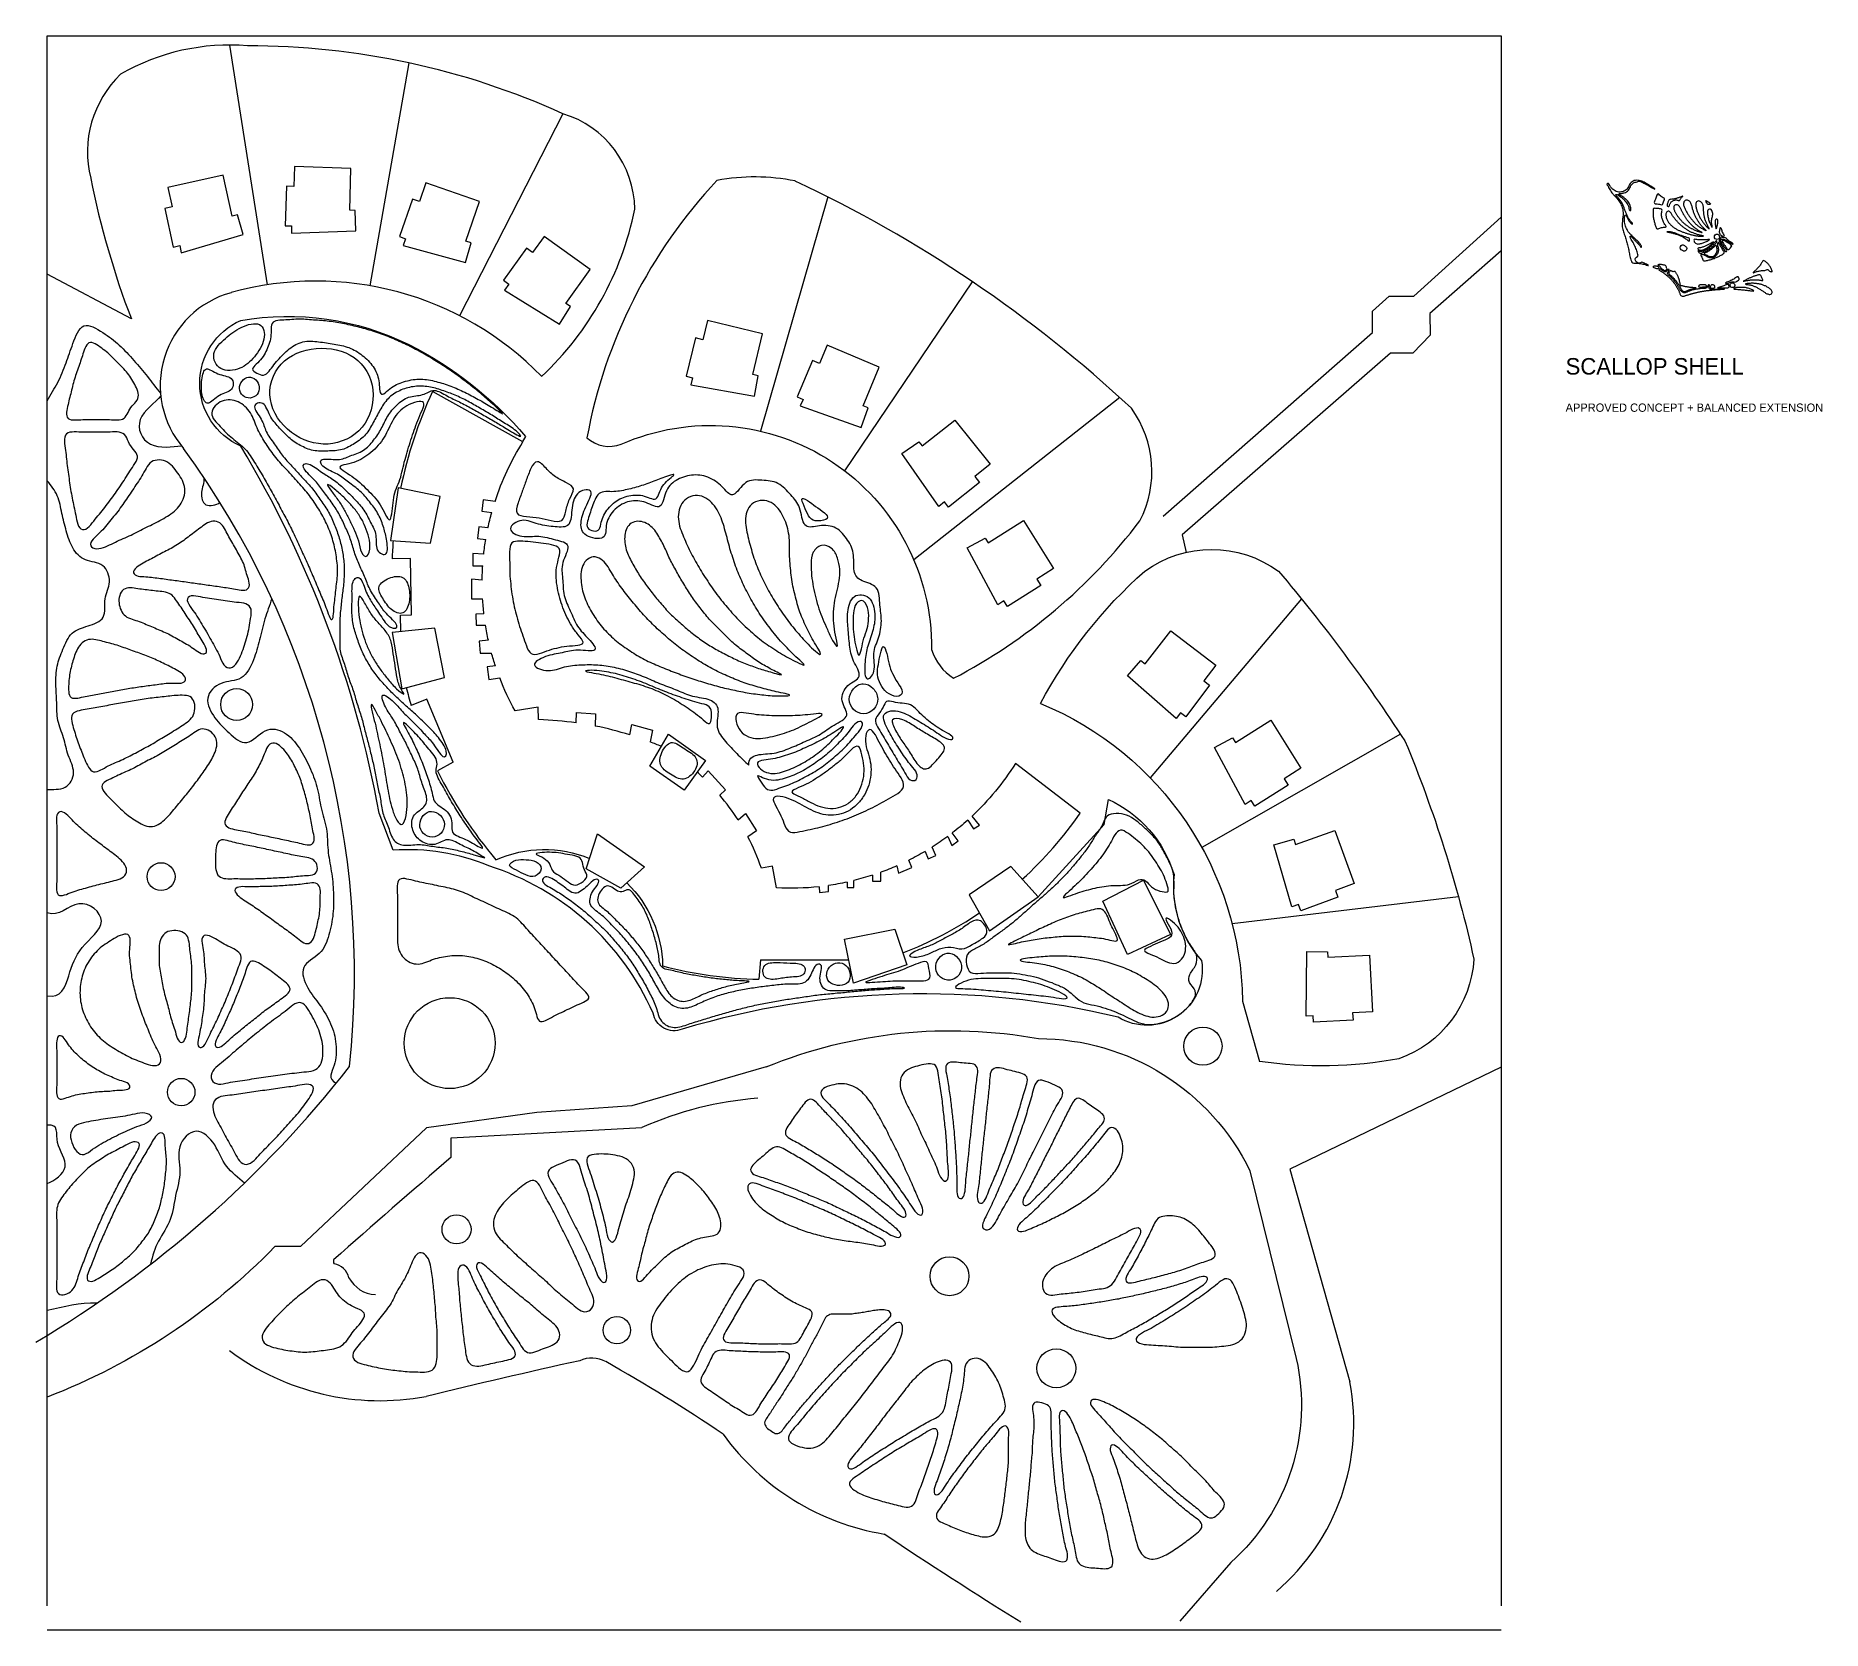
# Model space of a CAD drawing. Header units: inches. Extents: x 36 to 79.2, y 17.3 to 55.9.
import ezdxf

# ---------------------------------------------------------------- set-up
doc = ezdxf.new("R2010")
doc.units = ezdxf.units.IN
for name, color, linetype, lineweight in [('01_ORIGINAL_CAD', 7, 'Continuous', 20), ('02_APPROVED_PDF_OUTLINES', 7, 'Continuous', 15), ('04_APPROVED_PERIMETER', 7, 'Continuous', 15), ('10_EXTENSION_MASSES', 7, 'Continuous', 15), ('11_NODAL_COURTS', 7, 'Continuous', 15), ('12_OPTION_LABEL', 7, 'Continuous', 15), ('13_CONCEPT_ICON', 7, 'Continuous', 15), ('15_NEIGHBOURHOOD_CIRCULATION', 7, 'Continuous', 13)]:
    doc.layers.add(name, color=color, linetype=linetype, lineweight=lineweight)

msp = doc.modelspace()

# ---------------------------------------------------------------- texts
at = {"layer": '12_OPTION_LABEL'}
for s, height, p in [('SCALLOP SHELL', 0.4, (73, 47.7)), ('APPROVED CONCEPT + BALANCED EXTENSION', 0.2, (73, 46.8))]:
    msp.add_text(s, height=height, dxfattribs=at).set_placement(p)

# ---------------------------------------------------------------- blocks, each defined once
blk = doc.blocks.new('CONCEPT_ICON_01_SCALLOP')
at = {"layer": '13_CONCEPT_ICON'}
for points, knots in [([(46.84, 36.01), (46.82, 36.01), (46.69, 36.05), (46.58, 36.08), (46.46, 36.12), (46.36, 36.14), (46.25, 36.17), (46.15, 36.19), (46.03, 36.22), (45.92, 36.24), (45.8, 36.26), (45.69, 36.27), (45.58, 36.28), (45.47, 36.3), (45.36, 36.33), (45.24, 36.33), (45.12, 36.33), (44.98, 36.3), (44.87, 36.31), (44.76, 36.32), (44.68, 36.37), (44.62, 36.46), (44.56, 36.54), (44.53, 36.67), (44.49, 36.78), (44.45, 36.89), (44.4, 36.98), (44.37, 37.09), (44.34, 37.2), (44.33, 37.32), (44.31, 37.43), (44.29, 37.54), (44.26, 37.65), (44.24, 37.76), (44.22, 37.87), (44.2, 37.98), (44.18, 38.1), (44.16, 38.21), (44.13, 38.32), (44.1, 38.43), (44.08, 38.54), (44.05, 38.65), (44.03, 38.76), (44, 38.86), (43.97, 38.97), (43.94, 39.08), (43.91, 39.19), (43.88, 39.3), (43.85, 39.41), (43.82, 39.52), (43.78, 39.62), (43.75, 39.73), (43.72, 39.84), (43.69, 39.95), (43.65, 40.05), (43.62, 40.16), (43.57, 40.26), (43.54, 40.37), (43.5, 40.48), (43.48, 40.59), (43.44, 40.69), (43.4, 40.8), (43.36, 40.9), (43.34, 41.01), (43.32, 41.13), (43.33, 41.25), (43.33, 41.37), (43.33, 41.49), (43.33, 41.61), (43.33, 41.72), (43.33, 41.84), (43.34, 41.96), (43.35, 42.07), (43.37, 42.19), (43.38, 42.3), (43.39, 42.41), (43.41, 42.53), (43.42, 42.64), (43.43, 42.76), (43.44, 42.88), (43.44, 43), (43.43, 43.11), (43.42, 43.23), (43.41, 43.34), (43.39, 43.46), (43.37, 43.57), (43.34, 43.68), (43.3, 43.78), (43.27, 43.89), (43.23, 44), (43.19, 44.1), (43.14, 44.2), (43.1, 44.31), (43.04, 44.4), (42.98, 44.5), (42.91, 44.6), (42.85, 44.69), (42.78, 44.78), (42.72, 44.88), (42.64, 44.97), (42.57, 45.05), (42.48, 45.14), (42.41, 45.23), (42.33, 45.31), (42.25, 45.4), (42.17, 45.49), (42.09, 45.57), (42, 45.66), (41.93, 45.75), (41.86, 45.84), (41.81, 45.93), (41.74, 46.03), (41.67, 46.12), (41.6, 46.22), (41.55, 46.32), (41.5, 46.42), (41.49, 46.52), (41.42, 46.62), (41.36, 46.73), (41.26, 46.84), (41.27, 46.92), (41.27, 47), (41.39, 47.05), (41.47, 47), (41.55, 46.95), (41.59, 46.81), (41.64, 46.71), (41.7, 46.6), (41.77, 46.52), (41.84, 46.44), (41.92, 46.35), (42, 46.26), (42.09, 46.18), (42.18, 46.1), (42.27, 46.04), (42.37, 45.99), (42.47, 45.93), (42.57, 45.89), (42.69, 45.87), (42.8, 45.84), (42.92, 45.85), (43.04, 45.85), (43.16, 45.85), (43.28, 45.86), (43.38, 45.89), (43.49, 45.92), (43.59, 45.97), (43.69, 46.03), (43.78, 46.1), (43.88, 46.16), (43.95, 46.25), (44.03, 46.34), (44.08, 46.44), (44.14, 46.54), (44.19, 46.64), (44.24, 46.74), (44.3, 46.84), (44.36, 46.94), (44.42, 47.04), (44.5, 47.12), (44.58, 47.2), (44.68, 47.26), (44.78, 47.31), (44.88, 47.36), (44.99, 47.39), (45.1, 47.41), (45.21, 47.42), (45.33, 47.43), (45.44, 47.41), (45.55, 47.4), (45.66, 47.37), (45.77, 47.33), (45.87, 47.3), (45.98, 47.26), (46.08, 47.22), (46.19, 47.17), (46.29, 47.13), (46.39, 47.07), (46.49, 47.02), (46.59, 46.97), (46.68, 46.91), (46.78, 46.85), (46.88, 46.8), (46.98, 46.74), (47.08, 46.68), (47.17, 46.62), (47.26, 46.56), (47.36, 46.5), (47.47, 46.44), (47.56, 46.37), (47.65, 46.29), (47.74, 46.21), (47.7, 46.21), (47.66, 46.21), (47.51, 46.3), (47.4, 46.37), (47.28, 46.44), (47.21, 46.48), (47.12, 46.54), (47.03, 46.59), (46.92, 46.66), (46.82, 46.71), (46.72, 46.77), (46.63, 46.82), (46.53, 46.88), (46.43, 46.93), (46.32, 46.99), (46.22, 47.04), (46.12, 47.09), (46.03, 47.13), (45.92, 47.18), (45.82, 47.24), (45.71, 47.31), (45.61, 47.32), (45.52, 47.32), (45.44, 47.25), (45.33, 47.21), (45.23, 47.18), (45.1, 47.19), (45, 47.15), (44.89, 47.12), (44.79, 47.04), (44.71, 46.96), (44.63, 46.88), (44.55, 46.79), (44.49, 46.7), (44.43, 46.6), (44.39, 46.49), (44.33, 46.39), (44.28, 46.29), (44.22, 46.2), (44.15, 46.11), (44.08, 46.02), (44, 45.93), (43.9, 45.87), (43.8, 45.81), (43.68, 45.77), (43.58, 45.73), (43.48, 45.69), (43.4, 45.65), (43.27, 45.64), (43.15, 45.64), (42.97, 45.67), (42.9, 45.64), (42.83, 45.62), (42.87, 45.52), (42.95, 45.46), (43.03, 45.39), (43.17, 45.35), (43.27, 45.29), (43.37, 45.23), (43.45, 45.16), (43.54, 45.1), (43.63, 45.03), (43.73, 44.96), (43.82, 44.88), (43.9, 44.8), (43.98, 44.71), (44.05, 44.63), (44.12, 44.54), (44.19, 44.45), (44.24, 44.35), (44.3, 44.25), (44.35, 44.13), (44.38, 44.03), (44.41, 43.93), (44.44, 43.84), (44.46, 43.72), (44.48, 43.59), (44.5, 43.42), (44.45, 43.37), (44.4, 43.31), (44.28, 43.37), (44.24, 43.46), (44.19, 43.56), (44.22, 43.69), (44.2, 43.81), (44.18, 43.92), (44.13, 44.02), (44.08, 44.12), (44.02, 44.22), (43.98, 44.32), (43.91, 44.42), (43.85, 44.51), (43.77, 44.6), (43.68, 44.68), (43.6, 44.77), (43.52, 44.85), (43.44, 44.93), (43.35, 45.02), (43.25, 45.1), (43.16, 45.16), (43.07, 45.23), (42.99, 45.27), (42.89, 45.34), (42.79, 45.41), (42.67, 45.51), (42.58, 45.53), (42.48, 45.56), (42.42, 45.53), (42.45, 45.45), (42.48, 45.37), (42.61, 45.26), (42.7, 45.16), (42.79, 45.07), (42.84, 45), (42.91, 44.91), (42.97, 44.82), (43.05, 44.72), (43.12, 44.62), (43.19, 44.53), (43.25, 44.44), (43.3, 44.34), (43.36, 44.24), (43.41, 44.14), (43.45, 44.03), (43.5, 43.93), (43.55, 43.83), (43.58, 43.72), (43.62, 43.62), (43.65, 43.51), (43.68, 43.4), (43.72, 43.29), (43.76, 43.19), (43.81, 43.09), (43.85, 42.99), (43.9, 42.88), (43.94, 42.78), (43.98, 42.68), (44.02, 42.58), (44.07, 42.47), (44.13, 42.37), (44.21, 42.27), (44.27, 42.18), (44.33, 42.09), (44.37, 42.01), (44.46, 41.92), (44.55, 41.82), (44.69, 41.7), (44.71, 41.63), (44.73, 41.56), (44.64, 41.53), (44.56, 41.58), (44.47, 41.63), (44.39, 41.76), (44.32, 41.87), (44.25, 41.97), (44.19, 42.06), (44.13, 42.15), (44.07, 42.23), (44.02, 42.32), (43.97, 42.43), (43.92, 42.55), (43.88, 42.71), (43.82, 42.76), (43.76, 42.82), (43.68, 42.78), (43.65, 42.68), (43.62, 42.58), (43.63, 42.44), (43.63, 42.31), (43.63, 42.18), (43.62, 42.08), (43.62, 41.97), (43.62, 41.85), (43.64, 41.73), (43.66, 41.62), (43.69, 41.5), (43.72, 41.4), (43.76, 41.3), (43.79, 41.19), (43.83, 41.08), (43.88, 40.98), (43.93, 40.88), (43.98, 40.78), (44.04, 40.68), (44.1, 40.58), (44.16, 40.49), (44.23, 40.4), (44.31, 40.31), (44.39, 40.22), (44.46, 40.13), (44.54, 40.05), (44.62, 39.97), (44.71, 39.89), (44.79, 39.81), (44.88, 39.73), (44.97, 39.65), (45.06, 39.57), (45.14, 39.5), (45.23, 39.42), (45.32, 39.34), (45.41, 39.25), (45.49, 39.16), (45.57, 39.08), (45.64, 39.02), (45.72, 38.92), (45.79, 38.82), (45.88, 38.69), (45.9, 38.59), (45.93, 38.49), (45.89, 38.42), (45.82, 38.46), (45.76, 38.5), (45.67, 38.65), (45.6, 38.76), (45.52, 38.86), (45.45, 38.92), (45.38, 39), (45.3, 39.08), (45.22, 39.18), (45.13, 39.27), (45.04, 39.36), (44.95, 39.43), (44.87, 39.52), (44.8, 39.6), (44.73, 39.68), (44.64, 39.77), (44.54, 39.87), (44.41, 39.97), (44.37, 39.94), (44.33, 39.92), (44.38, 39.77), (44.43, 39.66), (44.49, 39.54), (44.55, 39.47), (44.61, 39.37), (44.67, 39.28), (44.72, 39.17), (44.78, 39.07), (44.83, 38.97), (44.88, 38.87), (44.93, 38.77), (44.98, 38.67), (45.03, 38.57), (45.08, 38.47), (45.13, 38.36), (45.18, 38.26), (45.22, 38.15), (45.25, 38.05), (45.27, 37.95), (45.31, 37.84), (45.35, 37.73), (45.4, 37.61), (45.42, 37.5), (45.45, 37.4), (45.44, 37.32), (45.37, 37.24), (45.3, 37.17), (45.17, 37.11), (45.11, 37.01), (45.05, 36.92), (45.06, 36.78), (45.1, 36.67), (45.14, 36.56), (45.2, 36.48), (45.3, 36.41), (45.4, 36.35), (45.52, 36.31), (45.63, 36.33), (45.74, 36.35), (45.83, 36.44), (45.93, 36.44), (46.04, 36.45), (46.14, 36.38), (46.24, 36.33), (46.35, 36.27), (46.45, 36.24), (46.55, 36.18), (46.64, 36.13), (46.74, 36.06), (46.84, 36.01)], [0, 0, 0, 0, 0.006369, 0.006369, 0.006369, 0.012739, 0.012739, 0.012739, 0.019108, 0.019108, 0.019108, 0.025478, 0.025478, 0.025478, 0.031847, 0.031847, 0.031847, 0.038217, 0.038217, 0.038217, 0.044586, 0.044586, 0.044586, 0.050955, 0.050955, 0.050955, 0.057325, 0.057325, 0.057325, 0.063694, 0.063694, 0.063694, 0.070064, 0.070064, 0.070064, 0.076433, 0.076433, 0.076433, 0.082803, 0.082803, 0.082803, 0.089172, 0.089172, 0.089172, 0.095541, 0.095541, 0.095541, 0.101911, 0.101911, 0.101911, 0.10828, 0.10828, 0.10828, 0.11465, 0.11465, 0.11465, 0.121019, 0.121019, 0.121019, 0.127389, 0.127389, 0.127389, 0.133758, 0.133758, 0.133758, 0.140127, 0.140127, 0.140127, 0.146497, 0.146497, 0.146497, 0.152866, 0.152866, 0.152866, 0.159236, 0.159236, 0.159236, 0.165605, 0.165605, 0.165605, 0.171975, 0.171975, 0.171975, 0.178344, 0.178344, 0.178344, 0.184713, 0.184713, 0.184713, 0.191083, 0.191083, 0.191083, 0.197452, 0.197452, 0.197452, 0.203822, 0.203822, 0.203822, 0.210191, 0.210191, 0.210191, 0.216561, 0.216561, 0.216561, 0.22293, 0.22293, 0.22293, 0.229299, 0.229299, 0.229299, 0.235669, 0.235669, 0.235669, 0.242038, 0.242038, 0.242038, 0.248408, 0.248408, 0.248408, 0.254777, 0.254777, 0.254777, 0.261146, 0.261146, 0.261146, 0.267516, 0.267516, 0.267516, 0.273885, 0.273885, 0.273885, 0.280255, 0.280255, 0.280255, 0.286624, 0.286624, 0.286624, 0.292994, 0.292994, 0.292994, 0.299363, 0.299363, 0.299363, 0.305732, 0.305732, 0.305732, 0.312102, 0.312102, 0.312102, 0.318471, 0.318471, 0.318471, 0.324841, 0.324841, 0.324841, 0.33121, 0.33121, 0.33121, 0.33758, 0.33758, 0.33758, 0.343949, 0.343949, 0.343949, 0.350318, 0.350318, 0.350318, 0.356688, 0.356688, 0.356688, 0.363057, 0.363057, 0.363057, 0.369427, 0.369427, 0.369427, 0.375796, 0.375796, 0.375796, 0.382166, 0.382166, 0.382166, 0.388535, 0.388535, 0.388535, 0.394904, 0.394904, 0.394904, 0.401274, 0.401274, 0.401274, 0.407643, 0.407643, 0.407643, 0.414013, 0.414013, 0.414013, 0.420382, 0.420382, 0.420382, 0.426752, 0.426752, 0.426752, 0.433121, 0.433121, 0.433121, 0.43949, 0.43949, 0.43949, 0.44586, 0.44586, 0.44586, 0.452229, 0.452229, 0.452229, 0.458599, 0.458599, 0.458599, 0.464968, 0.464968, 0.464968, 0.471338, 0.471338, 0.471338, 0.477707, 0.477707, 0.477707, 0.484076, 0.484076, 0.484076, 0.490446, 0.490446, 0.490446, 0.496815, 0.496815, 0.496815, 0.503185, 0.503185, 0.503185, 0.509554, 0.509554, 0.509554, 0.515924, 0.515924, 0.515924, 0.522293, 0.522293, 0.522293, 0.528662, 0.528662, 0.528662, 0.535032, 0.535032, 0.535032, 0.541401, 0.541401, 0.541401, 0.547771, 0.547771, 0.547771, 0.55414, 0.55414, 0.55414, 0.56051, 0.56051, 0.56051, 0.566879, 0.566879, 0.566879, 0.573248, 0.573248, 0.573248, 0.579618, 0.579618, 0.579618, 0.585987, 0.585987, 0.585987, 0.592357, 0.592357, 0.592357, 0.598726, 0.598726, 0.598726, 0.605096, 0.605096, 0.605096, 0.611465, 0.611465, 0.611465, 0.617834, 0.617834, 0.617834, 0.624204, 0.624204, 0.624204, 0.630573, 0.630573, 0.630573, 0.636943, 0.636943, 0.636943, 0.643312, 0.643312, 0.643312, 0.649682, 0.649682, 0.649682, 0.656051, 0.656051, 0.656051, 0.66242, 0.66242, 0.66242, 0.66879, 0.66879, 0.66879, 0.675159, 0.675159, 0.675159, 0.681529, 0.681529, 0.681529, 0.687898, 0.687898, 0.687898, 0.694268, 0.694268, 0.694268, 0.700637, 0.700637, 0.700637, 0.707006, 0.707006, 0.707006, 0.713376, 0.713376, 0.713376, 0.719745, 0.719745, 0.719745, 0.726115, 0.726115, 0.726115, 0.732484, 0.732484, 0.732484, 0.738854, 0.738854, 0.738854, 0.745223, 0.745223, 0.745223, 0.751592, 0.751592, 0.751592, 0.757962, 0.757962, 0.757962, 0.764331, 0.764331, 0.764331, 0.770701, 0.770701, 0.770701, 0.77707, 0.77707, 0.77707, 0.783439, 0.783439, 0.783439, 0.789809, 0.789809, 0.789809, 0.796178, 0.796178, 0.796178, 0.802548, 0.802548, 0.802548, 0.808917, 0.808917, 0.808917, 0.815287, 0.815287, 0.815287, 0.821656, 0.821656, 0.821656, 0.828025, 0.828025, 0.828025, 0.834395, 0.834395, 0.834395, 0.840764, 0.840764, 0.840764, 0.847134, 0.847134, 0.847134, 0.853503, 0.853503, 0.853503, 0.859873, 0.859873, 0.859873, 0.866242, 0.866242, 0.866242, 0.872611, 0.872611, 0.872611, 0.878981, 0.878981, 0.878981, 0.88535, 0.88535, 0.88535, 0.89172, 0.89172, 0.89172, 0.898089, 0.898089, 0.898089, 0.904459, 0.904459, 0.904459, 0.910828, 0.910828, 0.910828, 0.917197, 0.917197, 0.917197, 0.923567, 0.923567, 0.923567, 0.929936, 0.929936, 0.929936, 0.936306, 0.936306, 0.936306, 0.942675, 0.942675, 0.942675, 0.949045, 0.949045, 0.949045, 0.955414, 0.955414, 0.955414, 0.961783, 0.961783, 0.961783, 0.968153, 0.968153, 0.968153, 0.974522, 0.974522, 0.974522, 0.980892, 0.980892, 0.980892, 0.987261, 0.987261, 0.987261, 0.993631, 0.993631, 0.993631, 1, 1, 1, 1]), ([(47.62, 44.34), (47.59, 44.4), (47.61, 44.5), (47.65, 44.59), (47.68, 44.69), (47.71, 44.78), (47.75, 44.88), (47.78, 44.97), (47.81, 45.05), (47.84, 45.14), (47.88, 45.24), (47.91, 45.34), (47.95, 45.43), (48, 45.51), (48.05, 45.59), (48.11, 45.59), (48.18, 45.59), (48.25, 45.51), (48.32, 45.43), (48.39, 45.36), (48.47, 45.29), (48.55, 45.23), (48.63, 45.17), (48.73, 45.13), (48.81, 45.08), (48.9, 45.04), (48.97, 45), (48.98, 44.93), (48.99, 44.87), (48.93, 44.78), (48.89, 44.69), (48.85, 44.59), (48.82, 44.5), (48.8, 44.4), (48.78, 44.3), (48.76, 44.21), (48.7, 44.17), (48.64, 44.13), (48.55, 44.15), (48.45, 44.17), (48.35, 44.19), (48.25, 44.22), (48.15, 44.23), (48.05, 44.25), (47.95, 44.25), (47.85, 44.26), (47.75, 44.27), (47.65, 44.29), (47.62, 44.34)], [0, 0, 0, 0, 0.0625, 0.0625, 0.0625, 0.125, 0.125, 0.125, 0.1875, 0.1875, 0.1875, 0.25, 0.25, 0.25, 0.3125, 0.3125, 0.3125, 0.375, 0.375, 0.375, 0.4375, 0.4375, 0.4375, 0.5, 0.5, 0.5, 0.5625, 0.5625, 0.5625, 0.625, 0.625, 0.625, 0.6875, 0.6875, 0.6875, 0.75, 0.75, 0.75, 0.8125, 0.8125, 0.8125, 0.875, 0.875, 0.875, 0.9375, 0.9375, 0.9375, 1, 1, 1, 1]), ([(47.49, 43.62), (47.54, 43.67), (47.61, 43.67), (47.69, 43.67), (47.77, 43.67), (47.86, 43.66), (47.95, 43.65), (48.03, 43.64), (48.11, 43.63), (48.2, 43.62), (48.28, 43.61), (48.37, 43.6), (48.45, 43.58), (48.53, 43.56), (48.61, 43.54), (48.64, 43.49), (48.67, 43.44), (48.65, 43.36), (48.63, 43.28), (48.61, 43.2), (48.59, 43.11), (48.58, 43.03), (48.56, 42.95), (48.56, 42.86), (48.57, 42.78), (48.57, 42.7), (48.58, 42.61), (48.6, 42.53), (48.61, 42.45), (48.63, 42.37), (48.65, 42.29), (48.68, 42.21), (48.7, 42.14), (48.73, 42.06), (48.76, 41.98), (48.79, 41.91), (48.83, 41.83), (48.86, 41.76), (48.9, 41.69), (48.94, 41.62), (48.99, 41.55), (49.04, 41.47), (49.1, 41.4), (49.15, 41.33), (49.21, 41.27), (49.22, 41.22), (49.22, 41.18), (49.16, 41.16), (49.09, 41.15), (49.01, 41.14), (48.91, 41.14), (48.82, 41.13), (48.74, 41.12), (48.66, 41.1), (48.58, 41.08), (48.5, 41.06), (48.42, 41.04), (48.34, 41.01), (48.26, 40.98), (48.18, 40.95), (48.11, 40.93), (48.03, 40.92), (47.97, 40.93), (47.92, 40.98), (47.88, 41.03), (47.85, 41.12), (47.82, 41.2), (47.8, 41.28), (47.77, 41.36), (47.74, 41.43), (47.71, 41.51), (47.69, 41.59), (47.66, 41.67), (47.64, 41.74), (47.62, 41.82), (47.6, 41.9), (47.58, 41.98), (47.56, 42.06), (47.54, 42.14), (47.52, 42.22), (47.51, 42.3), (47.5, 42.39), (47.48, 42.47), (47.47, 42.55), (47.46, 42.64), (47.46, 42.72), (47.45, 42.8), (47.44, 42.89), (47.44, 42.97), (47.44, 43.06), (47.44, 43.15), (47.44, 43.24), (47.43, 43.33), (47.44, 43.41), (47.44, 43.5), (47.45, 43.58), (47.49, 43.62)], [0, 0, 0, 0, 0.03125, 0.03125, 0.03125, 0.0625, 0.0625, 0.0625, 0.09375, 0.09375, 0.09375, 0.125, 0.125, 0.125, 0.15625, 0.15625, 0.15625, 0.1875, 0.1875, 0.1875, 0.21875, 0.21875, 0.21875, 0.25, 0.25, 0.25, 0.28125, 0.28125, 0.28125, 0.3125, 0.3125, 0.3125, 0.34375, 0.34375, 0.34375, 0.375, 0.375, 0.375, 0.40625, 0.40625, 0.40625, 0.4375, 0.4375, 0.4375, 0.46875, 0.46875, 0.46875, 0.5, 0.5, 0.5, 0.53125, 0.53125, 0.53125, 0.5625, 0.5625, 0.5625, 0.59375, 0.59375, 0.59375, 0.625, 0.625, 0.625, 0.65625, 0.65625, 0.65625, 0.6875, 0.6875, 0.6875, 0.71875, 0.71875, 0.71875, 0.75, 0.75, 0.75, 0.78125, 0.78125, 0.78125, 0.8125, 0.8125, 0.8125, 0.84375, 0.84375, 0.84375, 0.875, 0.875, 0.875, 0.90625, 0.90625, 0.90625, 0.9375, 0.9375, 0.9375, 0.96875, 0.96875, 0.96875, 1, 1, 1, 1]), ([(49.46, 43.29), (49.53, 43.29), (49.59, 43.27), (49.65, 43.23), (49.7, 43.2), (49.75, 43.14), (49.79, 43.09), (49.84, 43.03), (49.87, 42.97), (49.9, 42.91), (49.94, 42.86), (49.97, 42.8), (50.01, 42.74), (50.05, 42.68), (50.08, 42.63), (50.12, 42.57), (50.16, 42.52), (50.21, 42.46), (50.25, 42.41), (50.29, 42.35), (50.33, 42.3), (50.37, 42.25), (50.42, 42.19), (50.46, 42.14), (50.51, 42.09), (50.55, 42.03), (50.6, 41.98), (50.65, 41.93), (50.69, 41.88), (50.74, 41.83), (50.79, 41.77), (50.84, 41.72), (50.89, 41.67), (50.94, 41.62), (50.99, 41.57), (51.04, 41.53), (51.09, 41.48), (51.14, 41.43), (51.2, 41.39), (51.25, 41.34), (51.3, 41.3), (51.35, 41.25), (51.41, 41.21), (51.46, 41.16), (51.51, 41.12), (51.57, 41.08), (51.62, 41.04), (51.68, 41), (51.73, 40.96), (51.79, 40.92), (51.85, 40.88), (51.9, 40.85), (51.96, 40.81), (52.02, 40.77), (52.07, 40.74), (52.13, 40.7), (52.19, 40.67), (52.25, 40.64), (52.31, 40.6), (52.37, 40.57), (52.43, 40.54), (52.49, 40.51), (52.55, 40.48), (52.61, 40.45), (52.67, 40.42), (52.73, 40.4), (52.79, 40.37), (52.86, 40.35), (52.92, 40.32), (52.98, 40.29), (53.04, 40.27), (53.1, 40.25), (53.17, 40.23), (53.23, 40.2), (53.3, 40.19), (53.36, 40.17), (53.42, 40.15), (53.49, 40.13), (53.55, 40.11), (53.62, 40.09), (53.68, 40.08), (53.75, 40.06), (53.81, 40.04), (53.87, 40.03), (53.95, 40.01), (54.02, 40), (54.1, 39.98), (54.15, 39.97), (54.21, 39.95), (54.23, 39.94), (54.21, 39.93), (54.18, 39.93), (54.1, 39.92), (54.02, 39.92), (53.95, 39.92), (53.87, 39.92), (53.8, 39.93), (53.73, 39.93), (53.66, 39.94), (53.59, 39.95), (53.53, 39.95), (53.46, 39.96), (53.39, 39.97), (53.32, 39.98), (53.25, 39.99), (53.19, 40), (53.12, 40.01), (53.05, 40.03), (52.99, 40.04), (52.92, 40.05), (52.86, 40.07), (52.79, 40.08), (52.73, 40.1), (52.66, 40.11), (52.59, 40.13), (52.53, 40.14), (52.46, 40.16), (52.4, 40.18), (52.34, 40.2), (52.27, 40.21), (52.21, 40.23), (52.14, 40.25), (52.08, 40.27), (52.01, 40.29), (51.95, 40.31), (51.89, 40.33), (51.82, 40.36), (51.76, 40.38), (51.7, 40.4), (51.63, 40.42), (51.57, 40.44), (51.51, 40.47), (51.45, 40.49), (51.38, 40.51), (51.32, 40.54), (51.26, 40.56), (51.2, 40.59), (51.13, 40.61), (51.07, 40.64), (51.01, 40.66), (50.95, 40.69), (50.89, 40.72), (50.83, 40.75), (50.77, 40.77), (50.71, 40.8), (50.65, 40.84), (50.59, 40.87), (50.53, 40.9), (50.47, 40.94), (50.41, 40.97), (50.36, 41.01), (50.3, 41.05), (50.25, 41.09), (50.19, 41.13), (50.13, 41.17), (50.08, 41.21), (50.03, 41.25), (49.97, 41.29), (49.92, 41.34), (49.87, 41.39), (49.82, 41.44), (49.77, 41.49), (49.72, 41.54), (49.68, 41.6), (49.63, 41.65), (49.59, 41.7), (49.55, 41.76), (49.51, 41.81), (49.48, 41.87), (49.44, 41.93), (49.41, 41.99), (49.37, 42.05), (49.34, 42.11), (49.31, 42.17), (49.29, 42.23), (49.26, 42.29), (49.24, 42.35), (49.22, 42.42), (49.2, 42.48), (49.19, 42.55), (49.18, 42.62), (49.17, 42.68), (49.16, 42.76), (49.16, 42.83), (49.16, 42.9), (49.17, 42.97), (49.19, 43.03), (49.21, 43.1), (49.25, 43.16), (49.29, 43.2), (49.34, 43.25), (49.4, 43.28), (49.46, 43.29)], [0, 0, 0, 0, 0.015625, 0.015625, 0.015625, 0.03125, 0.03125, 0.03125, 0.046875, 0.046875, 0.046875, 0.0625, 0.0625, 0.0625, 0.078125, 0.078125, 0.078125, 0.09375, 0.09375, 0.09375, 0.109375, 0.109375, 0.109375, 0.125, 0.125, 0.125, 0.140625, 0.140625, 0.140625, 0.15625, 0.15625, 0.15625, 0.171875, 0.171875, 0.171875, 0.1875, 0.1875, 0.1875, 0.203125, 0.203125, 0.203125, 0.21875, 0.21875, 0.21875, 0.234375, 0.234375, 0.234375, 0.25, 0.25, 0.25, 0.265625, 0.265625, 0.265625, 0.28125, 0.28125, 0.28125, 0.296875, 0.296875, 0.296875, 0.3125, 0.3125, 0.3125, 0.328125, 0.328125, 0.328125, 0.34375, 0.34375, 0.34375, 0.359375, 0.359375, 0.359375, 0.375, 0.375, 0.375, 0.390625, 0.390625, 0.390625, 0.40625, 0.40625, 0.40625, 0.421875, 0.421875, 0.421875, 0.4375, 0.4375, 0.4375, 0.453125, 0.453125, 0.453125, 0.46875, 0.46875, 0.46875, 0.484375, 0.484375, 0.484375, 0.5, 0.5, 0.5, 0.515625, 0.515625, 0.515625, 0.53125, 0.53125, 0.53125, 0.546875, 0.546875, 0.546875, 0.5625, 0.5625, 0.5625, 0.578125, 0.578125, 0.578125, 0.59375, 0.59375, 0.59375, 0.609375, 0.609375, 0.609375, 0.625, 0.625, 0.625, 0.640625, 0.640625, 0.640625, 0.65625, 0.65625, 0.65625, 0.671875, 0.671875, 0.671875, 0.6875, 0.6875, 0.6875, 0.703125, 0.703125, 0.703125, 0.71875, 0.71875, 0.71875, 0.734375, 0.734375, 0.734375, 0.75, 0.75, 0.75, 0.765625, 0.765625, 0.765625, 0.78125, 0.78125, 0.78125, 0.796875, 0.796875, 0.796875, 0.8125, 0.8125, 0.8125, 0.828125, 0.828125, 0.828125, 0.84375, 0.84375, 0.84375, 0.859375, 0.859375, 0.859375, 0.875, 0.875, 0.875, 0.890625, 0.890625, 0.890625, 0.90625, 0.90625, 0.90625, 0.921875, 0.921875, 0.921875, 0.9375, 0.9375, 0.9375, 0.953125, 0.953125, 0.953125, 0.96875, 0.96875, 0.96875, 0.984375, 0.984375, 0.984375, 1, 1, 1, 1]), ([(49.33, 43.99), (49.3, 44.03), (49.31, 44.09), (49.33, 44.15), (49.34, 44.21), (49.36, 44.27), (49.38, 44.33), (49.4, 44.39), (49.42, 44.45), (49.44, 44.5), (49.46, 44.56), (49.48, 44.62), (49.51, 44.67), (49.53, 44.73), (49.56, 44.79), (49.6, 44.82), (49.65, 44.85), (49.71, 44.86), (49.77, 44.87), (49.83, 44.87), (49.9, 44.86), (49.96, 44.87), (50.03, 44.87), (50.09, 44.88), (50.15, 44.89), (50.21, 44.9), (50.27, 44.91), (50.33, 44.93), (50.39, 44.94), (50.45, 44.96), (50.5, 44.97), (50.56, 44.99), (50.62, 45.01), (50.68, 45.03), (50.74, 45.04), (50.79, 45.07), (50.85, 45.09), (50.91, 45.11), (50.96, 45.13), (51.02, 45.15), (51.07, 45.17), (51.13, 45.19), (51.19, 45.22), (51.26, 45.24), (51.33, 45.27), (51.37, 45.28), (51.41, 45.29), (51.43, 45.29), (51.41, 45.26), (51.39, 45.24), (51.32, 45.19), (51.27, 45.15), (51.22, 45.1), (51.18, 45.05), (51.14, 45), (51.11, 44.95), (51.08, 44.89), (51.06, 44.83), (51.04, 44.77), (51.01, 44.72), (50.98, 44.7), (50.94, 44.68), (50.89, 44.69), (50.83, 44.71), (50.78, 44.73), (50.72, 44.76), (50.65, 44.77), (50.59, 44.79), (50.53, 44.79), (50.46, 44.78), (50.4, 44.78), (50.34, 44.77), (50.28, 44.75), (50.22, 44.74), (50.17, 44.72), (50.11, 44.69), (50.06, 44.66), (50, 44.63), (49.96, 44.59), (49.91, 44.55), (49.86, 44.5), (49.82, 44.45), (49.79, 44.4), (49.75, 44.35), (49.72, 44.3), (49.69, 44.24), (49.67, 44.19), (49.66, 44.13), (49.64, 44.06), (49.64, 44), (49.61, 43.96), (49.58, 43.92), (49.53, 43.91), (49.47, 43.92), (49.42, 43.92), (49.36, 43.95), (49.33, 43.99)], [0, 0, 0, 0, 0.03125, 0.03125, 0.03125, 0.0625, 0.0625, 0.0625, 0.09375, 0.09375, 0.09375, 0.125, 0.125, 0.125, 0.15625, 0.15625, 0.15625, 0.1875, 0.1875, 0.1875, 0.21875, 0.21875, 0.21875, 0.25, 0.25, 0.25, 0.28125, 0.28125, 0.28125, 0.3125, 0.3125, 0.3125, 0.34375, 0.34375, 0.34375, 0.375, 0.375, 0.375, 0.40625, 0.40625, 0.40625, 0.4375, 0.4375, 0.4375, 0.46875, 0.46875, 0.46875, 0.5, 0.5, 0.5, 0.53125, 0.53125, 0.53125, 0.5625, 0.5625, 0.5625, 0.59375, 0.59375, 0.59375, 0.625, 0.625, 0.625, 0.65625, 0.65625, 0.65625, 0.6875, 0.6875, 0.6875, 0.71875, 0.71875, 0.71875, 0.75, 0.75, 0.75, 0.78125, 0.78125, 0.78125, 0.8125, 0.8125, 0.8125, 0.84375, 0.84375, 0.84375, 0.875, 0.875, 0.875, 0.90625, 0.90625, 0.90625, 0.9375, 0.9375, 0.9375, 0.96875, 0.96875, 0.96875, 1, 1, 1, 1]), ([(50.54, 44.15), (50.6, 44.15), (50.66, 44.14), (50.71, 44.12), (50.77, 44.1), (50.82, 44.07), (50.86, 44.03), (50.9, 43.99), (50.94, 43.94), (50.98, 43.9), (51.01, 43.85), (51.04, 43.8), (51.07, 43.75), (51.1, 43.7), (51.13, 43.65), (51.15, 43.6), (51.18, 43.54), (51.2, 43.49), (51.23, 43.44), (51.25, 43.39), (51.27, 43.33), (51.3, 43.28), (51.32, 43.23), (51.35, 43.18), (51.37, 43.13), (51.4, 43.07), (51.43, 43.02), (51.46, 42.97), (51.49, 42.92), (51.51, 42.87), (51.54, 42.82), (51.57, 42.77), (51.6, 42.72), (51.63, 42.67), (51.66, 42.62), (51.69, 42.57), (51.72, 42.52), (51.75, 42.48), (51.78, 42.43), (51.82, 42.38), (51.85, 42.33), (51.88, 42.28), (51.92, 42.23), (51.95, 42.19), (51.99, 42.14), (52.02, 42.09), (52.06, 42.05), (52.09, 42), (52.13, 41.95), (52.17, 41.91), (52.21, 41.86), (52.24, 41.82), (52.28, 41.77), (52.32, 41.73), (52.37, 41.68), (52.41, 41.64), (52.45, 41.6), (52.49, 41.55), (52.54, 41.51), (52.58, 41.47), (52.62, 41.42), (52.67, 41.38), (52.71, 41.34), (52.75, 41.29), (52.8, 41.25), (52.84, 41.21), (52.89, 41.18), (52.93, 41.14), (52.98, 41.1), (53.02, 41.07), (53.07, 41.03), (53.12, 41), (53.16, 40.96), (53.21, 40.93), (53.26, 40.89), (53.31, 40.86), (53.35, 40.82), (53.4, 40.79), (53.45, 40.76), (53.5, 40.72), (53.55, 40.69), (53.6, 40.67), (53.65, 40.64), (53.7, 40.61), (53.75, 40.58), (53.8, 40.55), (53.86, 40.52), (53.91, 40.49), (53.97, 40.47), (54.01, 40.45), (54.02, 40.44), (54.02, 40.43), (53.98, 40.44), (53.93, 40.45), (53.88, 40.47), (53.81, 40.49), (53.75, 40.5), (53.69, 40.52), (53.64, 40.54), (53.58, 40.55), (53.53, 40.57), (53.48, 40.59), (53.42, 40.6), (53.37, 40.62), (53.31, 40.64), (53.26, 40.66), (53.21, 40.68), (53.15, 40.7), (53.1, 40.73), (53.05, 40.75), (52.99, 40.77), (52.94, 40.79), (52.89, 40.82), (52.84, 40.84), (52.79, 40.87), (52.73, 40.9), (52.68, 40.92), (52.63, 40.95), (52.58, 40.97), (52.53, 41), (52.48, 41.03), (52.43, 41.06), (52.38, 41.09), (52.33, 41.12), (52.28, 41.15), (52.23, 41.18), (52.18, 41.21), (52.13, 41.24), (52.08, 41.27), (52.04, 41.31), (51.99, 41.34), (51.94, 41.38), (51.9, 41.41), (51.85, 41.45), (51.8, 41.49), (51.76, 41.52), (51.71, 41.56), (51.67, 41.6), (51.62, 41.64), (51.58, 41.68), (51.53, 41.72), (51.49, 41.76), (51.44, 41.8), (51.4, 41.84), (51.36, 41.88), (51.31, 41.92), (51.27, 41.97), (51.23, 42.01), (51.19, 42.06), (51.15, 42.1), (51.11, 42.15), (51.08, 42.19), (51.03, 42.24), (51, 42.28), (50.96, 42.33), (50.92, 42.37), (50.89, 42.42), (50.85, 42.47), (50.82, 42.51), (50.78, 42.56), (50.75, 42.61), (50.71, 42.66), (50.68, 42.7), (50.64, 42.75), (50.61, 42.8), (50.58, 42.85), (50.55, 42.9), (50.52, 42.95), (50.49, 43), (50.46, 43.05), (50.43, 43.1), (50.4, 43.15), (50.38, 43.2), (50.35, 43.25), (50.33, 43.3), (50.3, 43.35), (50.28, 43.41), (50.26, 43.46), (50.25, 43.52), (50.23, 43.57), (50.23, 43.63), (50.22, 43.69), (50.22, 43.75), (50.23, 43.81), (50.24, 43.87), (50.25, 43.93), (50.27, 43.98), (50.3, 44.03), (50.34, 44.08), (50.38, 44.1), (50.43, 44.13), (50.49, 44.15), (50.54, 44.15)], [0, 0, 0, 0, 0.015625, 0.015625, 0.015625, 0.03125, 0.03125, 0.03125, 0.046875, 0.046875, 0.046875, 0.0625, 0.0625, 0.0625, 0.078125, 0.078125, 0.078125, 0.09375, 0.09375, 0.09375, 0.109375, 0.109375, 0.109375, 0.125, 0.125, 0.125, 0.140625, 0.140625, 0.140625, 0.15625, 0.15625, 0.15625, 0.171875, 0.171875, 0.171875, 0.1875, 0.1875, 0.1875, 0.203125, 0.203125, 0.203125, 0.21875, 0.21875, 0.21875, 0.234375, 0.234375, 0.234375, 0.25, 0.25, 0.25, 0.265625, 0.265625, 0.265625, 0.28125, 0.28125, 0.28125, 0.296875, 0.296875, 0.296875, 0.3125, 0.3125, 0.3125, 0.328125, 0.328125, 0.328125, 0.34375, 0.34375, 0.34375, 0.359375, 0.359375, 0.359375, 0.375, 0.375, 0.375, 0.390625, 0.390625, 0.390625, 0.40625, 0.40625, 0.40625, 0.421875, 0.421875, 0.421875, 0.4375, 0.4375, 0.4375, 0.453125, 0.453125, 0.453125, 0.46875, 0.46875, 0.46875, 0.484375, 0.484375, 0.484375, 0.5, 0.5, 0.5, 0.515625, 0.515625, 0.515625, 0.53125, 0.53125, 0.53125, 0.546875, 0.546875, 0.546875, 0.5625, 0.5625, 0.5625, 0.578125, 0.578125, 0.578125, 0.59375, 0.59375, 0.59375, 0.609375, 0.609375, 0.609375, 0.625, 0.625, 0.625, 0.640625, 0.640625, 0.640625, 0.65625, 0.65625, 0.65625, 0.671875, 0.671875, 0.671875, 0.6875, 0.6875, 0.6875, 0.703125, 0.703125, 0.703125, 0.71875, 0.71875, 0.71875, 0.734375, 0.734375, 0.734375, 0.75, 0.75, 0.75, 0.765625, 0.765625, 0.765625, 0.78125, 0.78125, 0.78125, 0.796875, 0.796875, 0.796875, 0.8125, 0.8125, 0.8125, 0.828125, 0.828125, 0.828125, 0.84375, 0.84375, 0.84375, 0.859375, 0.859375, 0.859375, 0.875, 0.875, 0.875, 0.890625, 0.890625, 0.890625, 0.90625, 0.90625, 0.90625, 0.921875, 0.921875, 0.921875, 0.9375, 0.9375, 0.9375, 0.953125, 0.953125, 0.953125, 0.96875, 0.96875, 0.96875, 0.984375, 0.984375, 0.984375, 1, 1, 1, 1]), ([(51.93, 44.77), (52, 44.78), (52.08, 44.76), (52.14, 44.73), (52.21, 44.7), (52.27, 44.66), (52.32, 44.61), (52.38, 44.55), (52.42, 44.49), (52.46, 44.43), (52.5, 44.37), (52.53, 44.3), (52.56, 44.23), (52.59, 44.16), (52.61, 44.09), (52.63, 44.02), (52.65, 43.95), (52.67, 43.88), (52.69, 43.81), (52.71, 43.74), (52.72, 43.66), (52.74, 43.59), (52.76, 43.52), (52.78, 43.45), (52.81, 43.38), (52.83, 43.31), (52.85, 43.24), (52.87, 43.17), (52.9, 43.1), (52.92, 43.03), (52.95, 42.96), (52.97, 42.89), (53, 42.83), (53.03, 42.76), (53.06, 42.69), (53.1, 42.63), (53.13, 42.56), (53.16, 42.49), (53.19, 42.43), (53.23, 42.36), (53.26, 42.29), (53.3, 42.23), (53.34, 42.16), (53.37, 42.1), (53.41, 42.04), (53.45, 41.98), (53.49, 41.91), (53.53, 41.85), (53.58, 41.79), (53.62, 41.73), (53.66, 41.67), (53.71, 41.61), (53.76, 41.55), (53.8, 41.49), (53.85, 41.43), (53.9, 41.37), (53.94, 41.31), (54, 41.25), (54.05, 41.19), (54.1, 41.14), (54.15, 41.08), (54.21, 41.03), (54.26, 40.97), (54.32, 40.92), (54.38, 40.86), (54.45, 40.8), (54.5, 40.75), (54.55, 40.7), (54.58, 40.67), (54.56, 40.67), (54.54, 40.67), (54.47, 40.7), (54.4, 40.74), (54.33, 40.77), (54.26, 40.81), (54.19, 40.85), (54.12, 40.88), (54.06, 40.92), (54, 40.96), (53.93, 40.99), (53.87, 41.04), (53.81, 41.08), (53.75, 41.12), (53.69, 41.16), (53.62, 41.2), (53.56, 41.25), (53.5, 41.29), (53.45, 41.34), (53.39, 41.39), (53.33, 41.44), (53.27, 41.49), (53.22, 41.54), (53.16, 41.59), (53.1, 41.64), (53.05, 41.7), (52.99, 41.75), (52.94, 41.81), (52.88, 41.87), (52.83, 41.92), (52.78, 41.98), (52.73, 42.04), (52.68, 42.1), (52.64, 42.16), (52.59, 42.21), (52.54, 42.27), (52.49, 42.33), (52.45, 42.39), (52.4, 42.45), (52.36, 42.51), (52.32, 42.58), (52.28, 42.64), (52.23, 42.7), (52.19, 42.76), (52.15, 42.82), (52.11, 42.89), (52.07, 42.95), (52.03, 43.01), (52, 43.08), (51.96, 43.14), (51.92, 43.21), (51.89, 43.27), (51.85, 43.34), (51.82, 43.4), (51.79, 43.47), (51.75, 43.54), (51.72, 43.6), (51.69, 43.67), (51.66, 43.74), (51.64, 43.81), (51.61, 43.88), (51.58, 43.94), (51.56, 44.01), (51.54, 44.09), (51.53, 44.16), (51.52, 44.24), (51.53, 44.31), (51.53, 44.39), (51.55, 44.46), (51.58, 44.53), (51.61, 44.6), (51.66, 44.65), (51.73, 44.7), (51.79, 44.74), (51.86, 44.77), (51.93, 44.77)], [0, 0, 0, 0, 0.020833, 0.020833, 0.020833, 0.041667, 0.041667, 0.041667, 0.0625, 0.0625, 0.0625, 0.083333, 0.083333, 0.083333, 0.104167, 0.104167, 0.104167, 0.125, 0.125, 0.125, 0.145833, 0.145833, 0.145833, 0.166667, 0.166667, 0.166667, 0.1875, 0.1875, 0.1875, 0.208333, 0.208333, 0.208333, 0.229167, 0.229167, 0.229167, 0.25, 0.25, 0.25, 0.270833, 0.270833, 0.270833, 0.291667, 0.291667, 0.291667, 0.3125, 0.3125, 0.3125, 0.333333, 0.333333, 0.333333, 0.354167, 0.354167, 0.354167, 0.375, 0.375, 0.375, 0.395833, 0.395833, 0.395833, 0.416667, 0.416667, 0.416667, 0.4375, 0.4375, 0.4375, 0.458333, 0.458333, 0.458333, 0.479167, 0.479167, 0.479167, 0.5, 0.5, 0.5, 0.520833, 0.520833, 0.520833, 0.541667, 0.541667, 0.541667, 0.5625, 0.5625, 0.5625, 0.583333, 0.583333, 0.583333, 0.604167, 0.604167, 0.604167, 0.625, 0.625, 0.625, 0.645833, 0.645833, 0.645833, 0.666667, 0.666667, 0.666667, 0.6875, 0.6875, 0.6875, 0.708333, 0.708333, 0.708333, 0.729167, 0.729167, 0.729167, 0.75, 0.75, 0.75, 0.770833, 0.770833, 0.770833, 0.791667, 0.791667, 0.791667, 0.8125, 0.8125, 0.8125, 0.833333, 0.833333, 0.833333, 0.854167, 0.854167, 0.854167, 0.875, 0.875, 0.875, 0.895833, 0.895833, 0.895833, 0.916667, 0.916667, 0.916667, 0.9375, 0.9375, 0.9375, 0.958333, 0.958333, 0.958333, 0.979167, 0.979167, 0.979167, 1, 1, 1, 1]), ([(53.45, 44.64), (53.52, 44.66), (53.59, 44.66), (53.67, 44.64), (53.74, 44.62), (53.8, 44.59), (53.86, 44.54), (53.92, 44.49), (53.96, 44.43), (54, 44.37), (54.04, 44.31), (54.07, 44.24), (54.1, 44.18), (54.13, 44.11), (54.15, 44.04), (54.17, 43.97), (54.19, 43.9), (54.2, 43.83), (54.21, 43.75), (54.21, 43.68), (54.21, 43.6), (54.21, 43.52), (54.21, 43.45), (54.21, 43.37), (54.21, 43.3), (54.22, 43.22), (54.23, 43.15), (54.23, 43.07), (54.24, 43), (54.25, 42.92), (54.25, 42.85), (54.26, 42.78), (54.27, 42.7), (54.29, 42.63), (54.3, 42.56), (54.32, 42.49), (54.34, 42.42), (54.35, 42.35), (54.37, 42.28), (54.39, 42.21), (54.41, 42.14), (54.43, 42.07), (54.45, 42), (54.47, 41.93), (54.5, 41.86), (54.53, 41.8), (54.56, 41.73), (54.59, 41.66), (54.62, 41.6), (54.65, 41.53), (54.68, 41.47), (54.71, 41.4), (54.74, 41.34), (54.78, 41.28), (54.82, 41.21), (54.86, 41.14), (54.91, 41.07), (54.94, 41.01), (54.97, 40.96), (54.98, 40.92), (54.95, 40.93), (54.92, 40.94), (54.86, 40.99), (54.8, 41.05), (54.73, 41.1), (54.68, 41.16), (54.62, 41.21), (54.57, 41.27), (54.52, 41.33), (54.47, 41.38), (54.42, 41.44), (54.37, 41.49), (54.33, 41.55), (54.28, 41.61), (54.23, 41.67), (54.19, 41.73), (54.14, 41.79), (54.1, 41.85), (54.06, 41.91), (54.02, 41.97), (53.98, 42.03), (53.94, 42.09), (53.9, 42.15), (53.86, 42.21), (53.82, 42.27), (53.78, 42.34), (53.74, 42.4), (53.71, 42.46), (53.67, 42.53), (53.64, 42.59), (53.61, 42.66), (53.58, 42.72), (53.55, 42.79), (53.51, 42.86), (53.48, 42.92), (53.46, 42.99), (53.43, 43.05), (53.4, 43.12), (53.38, 43.19), (53.35, 43.26), (53.33, 43.33), (53.31, 43.4), (53.29, 43.47), (53.27, 43.54), (53.25, 43.61), (53.23, 43.68), (53.21, 43.75), (53.2, 43.82), (53.18, 43.89), (53.17, 43.96), (53.15, 44.03), (53.15, 44.11), (53.14, 44.18), (53.15, 44.26), (53.16, 44.33), (53.18, 44.4), (53.22, 44.47), (53.26, 44.52), (53.31, 44.58), (53.38, 44.62), (53.45, 44.64)], [0, 0, 0, 0, 0.025, 0.025, 0.025, 0.05, 0.05, 0.05, 0.075, 0.075, 0.075, 0.1, 0.1, 0.1, 0.125, 0.125, 0.125, 0.15, 0.15, 0.15, 0.175, 0.175, 0.175, 0.2, 0.2, 0.2, 0.225, 0.225, 0.225, 0.25, 0.25, 0.25, 0.275, 0.275, 0.275, 0.3, 0.3, 0.3, 0.325, 0.325, 0.325, 0.35, 0.35, 0.35, 0.375, 0.375, 0.375, 0.4, 0.4, 0.4, 0.425, 0.425, 0.425, 0.45, 0.45, 0.45, 0.475, 0.475, 0.475, 0.5, 0.5, 0.5, 0.525, 0.525, 0.525, 0.55, 0.55, 0.55, 0.575, 0.575, 0.575, 0.6, 0.6, 0.6, 0.625, 0.625, 0.625, 0.65, 0.65, 0.65, 0.675, 0.675, 0.675, 0.7, 0.7, 0.7, 0.725, 0.725, 0.725, 0.75, 0.75, 0.75, 0.775, 0.775, 0.775, 0.8, 0.8, 0.8, 0.825, 0.825, 0.825, 0.85, 0.85, 0.85, 0.875, 0.875, 0.875, 0.9, 0.9, 0.9, 0.925, 0.925, 0.925, 0.95, 0.95, 0.95, 0.975, 0.975, 0.975, 1, 1, 1, 1]), ([(54.52, 44.7), (54.5, 44.68), (54.53, 44.6), (54.57, 44.52), (54.6, 44.43), (54.64, 44.35), (54.68, 44.29), (54.72, 44.22), (54.76, 44.18), (54.84, 44.16), (54.92, 44.15), (55.04, 44.16), (55.09, 44.19), (55.15, 44.22), (55.14, 44.27), (55.1, 44.31), (55.05, 44.36), (54.97, 44.42), (54.9, 44.47), (54.83, 44.52), (54.77, 44.57), (54.7, 44.62), (54.63, 44.67), (54.54, 44.71), (54.52, 44.7)], [0, 0, 0, 0, 0.125, 0.125, 0.125, 0.25, 0.25, 0.25, 0.375, 0.375, 0.375, 0.5, 0.5, 0.5, 0.625, 0.625, 0.625, 0.75, 0.75, 0.75, 0.875, 0.875, 0.875, 1, 1, 1, 1]), ([(54.99, 43.57), (55.07, 43.58), (55.17, 43.55), (55.23, 43.5), (55.3, 43.44), (55.34, 43.35), (55.37, 43.26), (55.4, 43.17), (55.42, 43.08), (55.43, 42.99), (55.44, 42.9), (55.43, 42.8), (55.42, 42.71), (55.4, 42.62), (55.38, 42.53), (55.36, 42.44), (55.33, 42.35), (55.32, 42.26), (55.3, 42.17), (55.29, 42.08), (55.28, 41.98), (55.28, 41.89), (55.27, 41.8), (55.28, 41.71), (55.29, 41.61), (55.3, 41.52), (55.32, 41.42), (55.34, 41.32), (55.36, 41.23), (55.38, 41.14), (55.37, 41.13), (55.35, 41.11), (55.3, 41.19), (55.26, 41.27), (55.21, 41.35), (55.17, 41.44), (55.13, 41.53), (55.09, 41.62), (55.06, 41.7), (55.02, 41.78), (54.99, 41.86), (54.95, 41.95), (54.93, 42.03), (54.9, 42.12), (54.87, 42.21), (54.85, 42.3), (54.83, 42.38), (54.81, 42.47), (54.79, 42.56), (54.77, 42.65), (54.76, 42.75), (54.75, 42.84), (54.74, 42.93), (54.74, 43.03), (54.74, 43.12), (54.74, 43.22), (54.75, 43.32), (54.79, 43.4), (54.83, 43.48), (54.9, 43.55), (54.99, 43.57)], [0, 0, 0, 0, 0.05, 0.05, 0.05, 0.1, 0.1, 0.1, 0.15, 0.15, 0.15, 0.2, 0.2, 0.2, 0.25, 0.25, 0.25, 0.3, 0.3, 0.3, 0.35, 0.35, 0.35, 0.4, 0.4, 0.4, 0.45, 0.45, 0.45, 0.5, 0.5, 0.5, 0.55, 0.55, 0.55, 0.6, 0.6, 0.6, 0.65, 0.65, 0.65, 0.7, 0.7, 0.7, 0.75, 0.75, 0.75, 0.8, 0.8, 0.8, 0.85, 0.85, 0.85, 0.9, 0.9, 0.9, 0.95, 0.95, 0.95, 1, 1, 1, 1]), ([(55.9, 40.91), (55.87, 40.92), (55.85, 41.01), (55.83, 41.1), (55.8, 41.18), (55.79, 41.27), (55.78, 41.35), (55.76, 41.43), (55.76, 41.52), (55.75, 41.6), (55.75, 41.68), (55.75, 41.77), (55.76, 41.86), (55.76, 41.95), (55.77, 42.04), (55.81, 42.11), (55.84, 42.19), (55.91, 42.24), (55.97, 42.23), (56.03, 42.22), (56.08, 42.14), (56.11, 42.06), (56.13, 41.98), (56.13, 41.89), (56.13, 41.8), (56.12, 41.71), (56.11, 41.63), (56.09, 41.55), (56.07, 41.47), (56.04, 41.4), (56.02, 41.32), (55.99, 41.24), (55.97, 41.15), (55.96, 41.07), (55.94, 40.98), (55.92, 40.9), (55.9, 40.91)], [0, 0, 0, 0, 0.083333, 0.083333, 0.083333, 0.166667, 0.166667, 0.166667, 0.25, 0.25, 0.25, 0.333333, 0.333333, 0.333333, 0.416667, 0.416667, 0.416667, 0.5, 0.5, 0.5, 0.583333, 0.583333, 0.583333, 0.666667, 0.666667, 0.666667, 0.75, 0.75, 0.75, 0.833333, 0.833333, 0.833333, 0.916667, 0.916667, 0.916667, 1, 1, 1, 1]), ([(56.48, 41.12), (56.46, 41.12), (56.43, 41.03), (56.41, 40.94), (56.4, 40.86), (56.38, 40.77), (56.36, 40.69), (56.35, 40.6), (56.34, 40.52), (56.34, 40.44), (56.35, 40.36), (56.38, 40.28), (56.42, 40.21), (56.46, 40.13), (56.5, 40.07), (56.57, 40.01), (56.64, 39.95), (56.73, 39.91), (56.81, 39.91), (56.88, 39.91), (56.94, 39.96), (56.94, 40.02), (56.94, 40.08), (56.88, 40.17), (56.83, 40.24), (56.78, 40.32), (56.74, 40.39), (56.71, 40.46), (56.67, 40.54), (56.65, 40.61), (56.63, 40.69), (56.6, 40.78), (56.59, 40.86), (56.57, 40.95), (56.54, 41.04), (56.51, 41.12), (56.48, 41.12)], [0, 0, 0, 0, 0.083333, 0.083333, 0.083333, 0.166667, 0.166667, 0.166667, 0.25, 0.25, 0.25, 0.333333, 0.333333, 0.333333, 0.416667, 0.416667, 0.416667, 0.5, 0.5, 0.5, 0.583333, 0.583333, 0.583333, 0.666667, 0.666667, 0.666667, 0.75, 0.75, 0.75, 0.833333, 0.833333, 0.833333, 0.916667, 0.916667, 0.916667, 1, 1, 1, 1]), ([(49.28, 40.53), (49.28, 40.54), (49.35, 40.54), (49.43, 40.54), (49.51, 40.54), (49.59, 40.53), (49.67, 40.52), (49.75, 40.51), (49.82, 40.5), (49.89, 40.49), (49.96, 40.47), (50.04, 40.46), (50.11, 40.44), (50.18, 40.42), (50.25, 40.39), (50.32, 40.37), (50.39, 40.35), (50.46, 40.33), (50.53, 40.3), (50.6, 40.28), (50.67, 40.25), (50.73, 40.22), (50.8, 40.19), (50.87, 40.16), (50.94, 40.14), (51.01, 40.11), (51.07, 40.08), (51.14, 40.05), (51.21, 40.02), (51.28, 40), (51.35, 39.97), (51.42, 39.95), (51.49, 39.92), (51.56, 39.9), (51.63, 39.87), (51.7, 39.85), (51.77, 39.83), (51.84, 39.81), (51.9, 39.78), (51.98, 39.76), (52.05, 39.74), (52.13, 39.73), (52.2, 39.71), (52.26, 39.68), (52.3, 39.64), (52.32, 39.58), (52.34, 39.51), (52.33, 39.42), (52.32, 39.35), (52.31, 39.28), (52.29, 39.25), (52.25, 39.26), (52.21, 39.27), (52.14, 39.33), (52.08, 39.38), (52.02, 39.44), (51.96, 39.49), (51.9, 39.53), (51.83, 39.58), (51.77, 39.62), (51.71, 39.66), (51.65, 39.7), (51.59, 39.74), (51.52, 39.78), (51.46, 39.82), (51.4, 39.85), (51.33, 39.89), (51.26, 39.92), (51.2, 39.96), (51.13, 39.99), (51.07, 40.02), (51, 40.05), (50.93, 40.08), (50.86, 40.11), (50.79, 40.13), (50.72, 40.16), (50.65, 40.18), (50.58, 40.2), (50.51, 40.22), (50.44, 40.24), (50.37, 40.26), (50.3, 40.28), (50.23, 40.3), (50.16, 40.32), (50.08, 40.34), (50.01, 40.36), (49.94, 40.38), (49.87, 40.4), (49.8, 40.41), (49.73, 40.43), (49.65, 40.44), (49.58, 40.46), (49.49, 40.47), (49.42, 40.49), (49.34, 40.5), (49.28, 40.52), (49.28, 40.53)], [0, 0, 0, 0, 0.03125, 0.03125, 0.03125, 0.0625, 0.0625, 0.0625, 0.09375, 0.09375, 0.09375, 0.125, 0.125, 0.125, 0.15625, 0.15625, 0.15625, 0.1875, 0.1875, 0.1875, 0.21875, 0.21875, 0.21875, 0.25, 0.25, 0.25, 0.28125, 0.28125, 0.28125, 0.3125, 0.3125, 0.3125, 0.34375, 0.34375, 0.34375, 0.375, 0.375, 0.375, 0.40625, 0.40625, 0.40625, 0.4375, 0.4375, 0.4375, 0.46875, 0.46875, 0.46875, 0.5, 0.5, 0.5, 0.53125, 0.53125, 0.53125, 0.5625, 0.5625, 0.5625, 0.59375, 0.59375, 0.59375, 0.625, 0.625, 0.625, 0.65625, 0.65625, 0.65625, 0.6875, 0.6875, 0.6875, 0.71875, 0.71875, 0.71875, 0.75, 0.75, 0.75, 0.78125, 0.78125, 0.78125, 0.8125, 0.8125, 0.8125, 0.84375, 0.84375, 0.84375, 0.875, 0.875, 0.875, 0.90625, 0.90625, 0.90625, 0.9375, 0.9375, 0.9375, 0.96875, 0.96875, 0.96875, 1, 1, 1, 1]), ([(51.35, 38.79), (51.26, 38.77), (51.17, 38.66), (51.12, 38.55), (51.07, 38.44), (51.06, 38.33), (51.11, 38.23), (51.15, 38.14), (51.27, 38.06), (51.37, 38), (51.48, 37.94), (51.58, 37.89), (51.68, 37.92), (51.79, 37.95), (51.89, 38.05), (51.94, 38.16), (51.99, 38.26), (51.99, 38.36), (51.93, 38.45), (51.87, 38.53), (51.75, 38.6), (51.64, 38.67), (51.54, 38.74), (51.44, 38.81), (51.35, 38.79)], [0, 0, 0, 0, 0.125, 0.125, 0.125, 0.25, 0.25, 0.25, 0.375, 0.375, 0.375, 0.5, 0.5, 0.5, 0.625, 0.625, 0.625, 0.75, 0.75, 0.75, 0.875, 0.875, 0.875, 1, 1, 1, 1]), ([(52.95, 39.5), (53, 39.53), (53.08, 39.52), (53.17, 39.51), (53.25, 39.49), (53.33, 39.48), (53.42, 39.47), (53.5, 39.46), (53.58, 39.46), (53.66, 39.45), (53.74, 39.45), (53.82, 39.44), (53.91, 39.44), (53.99, 39.44), (54.08, 39.44), (54.16, 39.44), (54.25, 39.44), (54.33, 39.45), (54.41, 39.45), (54.49, 39.45), (54.57, 39.46), (54.66, 39.47), (54.74, 39.48), (54.84, 39.49), (54.91, 39.5), (54.98, 39.5), (55.02, 39.49), (55, 39.46), (54.97, 39.43), (54.89, 39.39), (54.81, 39.34), (54.73, 39.3), (54.66, 39.27), (54.58, 39.23), (54.51, 39.2), (54.44, 39.16), (54.37, 39.13), (54.3, 39.1), (54.22, 39.07), (54.15, 39.04), (54.07, 39.02), (54, 39), (53.92, 38.97), (53.84, 38.95), (53.77, 38.93), (53.69, 38.92), (53.61, 38.9), (53.53, 38.89), (53.45, 38.89), (53.37, 38.89), (53.29, 38.91), (53.22, 38.94), (53.15, 38.97), (53.08, 39.01), (53.03, 39.08), (52.98, 39.14), (52.94, 39.22), (52.93, 39.3), (52.91, 39.38), (52.91, 39.47), (52.95, 39.5)], [0, 0, 0, 0, 0.05, 0.05, 0.05, 0.1, 0.1, 0.1, 0.15, 0.15, 0.15, 0.2, 0.2, 0.2, 0.25, 0.25, 0.25, 0.3, 0.3, 0.3, 0.35, 0.35, 0.35, 0.4, 0.4, 0.4, 0.45, 0.45, 0.45, 0.5, 0.5, 0.5, 0.55, 0.55, 0.55, 0.6, 0.6, 0.6, 0.65, 0.65, 0.65, 0.7, 0.7, 0.7, 0.75, 0.75, 0.75, 0.8, 0.8, 0.8, 0.85, 0.85, 0.85, 0.9, 0.9, 0.9, 0.95, 0.95, 0.95, 1, 1, 1, 1]), ([(53.44, 38.3), (53.45, 38.34), (53.52, 38.36), (53.59, 38.37), (53.66, 38.38), (53.74, 38.39), (53.81, 38.4), (53.88, 38.41), (53.95, 38.43), (54.01, 38.45), (54.08, 38.47), (54.15, 38.49), (54.21, 38.51), (54.28, 38.53), (54.34, 38.56), (54.41, 38.59), (54.47, 38.61), (54.53, 38.64), (54.6, 38.67), (54.66, 38.7), (54.72, 38.73), (54.79, 38.76), (54.85, 38.79), (54.91, 38.82), (54.97, 38.85), (55.03, 38.89), (55.09, 38.92), (55.15, 38.95), (55.21, 38.99), (55.27, 39.03), (55.34, 39.07), (55.4, 39.12), (55.47, 39.17), (55.5, 39.18), (55.54, 39.19), (55.53, 39.16), (55.49, 39.11), (55.46, 39.06), (55.39, 39), (55.34, 38.94), (55.28, 38.88), (55.23, 38.83), (55.18, 38.78), (55.13, 38.73), (55.08, 38.68), (55.02, 38.64), (54.97, 38.59), (54.91, 38.55), (54.85, 38.51), (54.8, 38.47), (54.74, 38.43), (54.68, 38.39), (54.62, 38.35), (54.56, 38.31), (54.5, 38.28), (54.44, 38.24), (54.38, 38.21), (54.31, 38.18), (54.25, 38.16), (54.19, 38.13), (54.12, 38.11), (54.05, 38.09), (53.99, 38.07), (53.92, 38.06), (53.85, 38.04), (53.78, 38.04), (53.71, 38.06), (53.64, 38.07), (53.57, 38.11), (53.51, 38.16), (53.46, 38.2), (53.42, 38.26), (53.44, 38.3)], [0, 0, 0, 0, 0.041667, 0.041667, 0.041667, 0.083333, 0.083333, 0.083333, 0.125, 0.125, 0.125, 0.166667, 0.166667, 0.166667, 0.208333, 0.208333, 0.208333, 0.25, 0.25, 0.25, 0.291667, 0.291667, 0.291667, 0.333333, 0.333333, 0.333333, 0.375, 0.375, 0.375, 0.416667, 0.416667, 0.416667, 0.458333, 0.458333, 0.458333, 0.5, 0.5, 0.5, 0.541667, 0.541667, 0.541667, 0.583333, 0.583333, 0.583333, 0.625, 0.625, 0.625, 0.666667, 0.666667, 0.666667, 0.708333, 0.708333, 0.708333, 0.75, 0.75, 0.75, 0.791667, 0.791667, 0.791667, 0.833333, 0.833333, 0.833333, 0.875, 0.875, 0.875, 0.916667, 0.916667, 0.916667, 0.958333, 0.958333, 0.958333, 1, 1, 1, 1]), ([(53.44, 37.99), (53.45, 38), (53.5, 37.97), (53.56, 37.94), (53.62, 37.91), (53.7, 37.89), (53.77, 37.88), (53.84, 37.88), (53.92, 37.88), (53.98, 37.9), (54.05, 37.91), (54.12, 37.93), (54.18, 37.95), (54.24, 37.98), (54.31, 38), (54.37, 38.03), (54.43, 38.06), (54.49, 38.09), (54.55, 38.12), (54.61, 38.15), (54.67, 38.19), (54.73, 38.23), (54.78, 38.26), (54.84, 38.3), (54.9, 38.34), (54.95, 38.38), (55.01, 38.42), (55.06, 38.47), (55.12, 38.51), (55.17, 38.56), (55.22, 38.6), (55.27, 38.65), (55.32, 38.7), (55.37, 38.76), (55.42, 38.81), (55.48, 38.86), (55.52, 38.91), (55.57, 38.96), (55.62, 39.01), (55.66, 39.07), (55.7, 39.13), (55.74, 39.19), (55.79, 39.24), (55.84, 39.29), (55.91, 39.32), (55.95, 39.31), (55.98, 39.29), (55.99, 39.24), (55.97, 39.18), (55.95, 39.12), (55.89, 39.06), (55.85, 39), (55.8, 38.95), (55.75, 38.89), (55.71, 38.84), (55.66, 38.79), (55.61, 38.74), (55.56, 38.69), (55.51, 38.64), (55.46, 38.59), (55.41, 38.54), (55.36, 38.49), (55.3, 38.45), (55.25, 38.4), (55.2, 38.36), (55.14, 38.31), (55.09, 38.27), (55.03, 38.23), (54.98, 38.19), (54.92, 38.15), (54.86, 38.11), (54.8, 38.08), (54.74, 38.04), (54.69, 38.01), (54.63, 37.98), (54.56, 37.95), (54.5, 37.91), (54.44, 37.88), (54.38, 37.86), (54.32, 37.83), (54.26, 37.8), (54.2, 37.78), (54.13, 37.75), (54.07, 37.73), (54, 37.71), (53.94, 37.68), (53.87, 37.65), (53.81, 37.65), (53.75, 37.64), (53.69, 37.65), (53.64, 37.69), (53.59, 37.73), (53.55, 37.8), (53.51, 37.86), (53.47, 37.93), (53.44, 37.98), (53.44, 37.99)], [0, 0, 0, 0, 0.03125, 0.03125, 0.03125, 0.0625, 0.0625, 0.0625, 0.09375, 0.09375, 0.09375, 0.125, 0.125, 0.125, 0.15625, 0.15625, 0.15625, 0.1875, 0.1875, 0.1875, 0.21875, 0.21875, 0.21875, 0.25, 0.25, 0.25, 0.28125, 0.28125, 0.28125, 0.3125, 0.3125, 0.3125, 0.34375, 0.34375, 0.34375, 0.375, 0.375, 0.375, 0.40625, 0.40625, 0.40625, 0.4375, 0.4375, 0.4375, 0.46875, 0.46875, 0.46875, 0.5, 0.5, 0.5, 0.53125, 0.53125, 0.53125, 0.5625, 0.5625, 0.5625, 0.59375, 0.59375, 0.59375, 0.625, 0.625, 0.625, 0.65625, 0.65625, 0.65625, 0.6875, 0.6875, 0.6875, 0.71875, 0.71875, 0.71875, 0.75, 0.75, 0.75, 0.78125, 0.78125, 0.78125, 0.8125, 0.8125, 0.8125, 0.84375, 0.84375, 0.84375, 0.875, 0.875, 0.875, 0.90625, 0.90625, 0.90625, 0.9375, 0.9375, 0.9375, 0.96875, 0.96875, 0.96875, 1, 1, 1, 1]), ([(53.83, 37.45), (53.84, 37.49), (53.91, 37.5), (53.99, 37.49), (54.07, 37.48), (54.16, 37.45), (54.24, 37.42), (54.32, 37.38), (54.39, 37.35), (54.47, 37.31), (54.54, 37.27), (54.61, 37.23), (54.68, 37.19), (54.76, 37.15), (54.83, 37.12), (54.91, 37.09), (54.99, 37.06), (55.07, 37.04), (55.15, 37.04), (55.24, 37.03), (55.32, 37.04), (55.4, 37.05), (55.48, 37.07), (55.56, 37.1), (55.64, 37.14), (55.71, 37.18), (55.78, 37.23), (55.84, 37.29), (55.9, 37.35), (55.96, 37.42), (56, 37.49), (56.05, 37.56), (56.08, 37.63), (56.11, 37.71), (56.14, 37.79), (56.16, 37.87), (56.17, 37.95), (56.19, 38.03), (56.19, 38.12), (56.19, 38.21), (56.18, 38.29), (56.16, 38.37), (56.14, 38.45), (56.12, 38.53), (56.09, 38.61), (56.07, 38.69), (56.05, 38.78), (56.04, 38.87), (56.06, 38.96), (56.07, 39.04), (56.11, 39.11), (56.16, 39.11), (56.2, 39.11), (56.25, 39.05), (56.29, 38.98), (56.34, 38.9), (56.38, 38.82), (56.42, 38.74), (56.46, 38.67), (56.5, 38.6), (56.54, 38.53), (56.58, 38.46), (56.63, 38.39), (56.67, 38.32), (56.71, 38.25), (56.75, 38.18), (56.8, 38.11), (56.85, 38.03), (56.91, 37.96), (56.94, 37.89), (56.98, 37.82), (56.99, 37.74), (56.96, 37.68), (56.93, 37.62), (56.85, 37.57), (56.78, 37.53), (56.7, 37.48), (56.63, 37.44), (56.56, 37.4), (56.48, 37.36), (56.41, 37.32), (56.34, 37.28), (56.27, 37.25), (56.19, 37.21), (56.12, 37.17), (56.04, 37.14), (55.97, 37.1), (55.89, 37.07), (55.82, 37.04), (55.74, 37), (55.66, 36.97), (55.59, 36.94), (55.51, 36.92), (55.43, 36.89), (55.35, 36.86), (55.28, 36.84), (55.2, 36.82), (55.12, 36.79), (55.04, 36.77), (54.96, 36.75), (54.88, 36.73), (54.8, 36.71), (54.72, 36.69), (54.64, 36.67), (54.55, 36.66), (54.47, 36.64), (54.38, 36.62), (54.3, 36.61), (54.24, 36.63), (54.17, 36.65), (54.14, 36.71), (54.1, 36.79), (54.07, 36.86), (54.04, 36.94), (54.01, 37.02), (53.97, 37.1), (53.93, 37.18), (53.89, 37.25), (53.84, 37.33), (53.81, 37.41), (53.83, 37.45)], [0, 0, 0, 0, 0.025, 0.025, 0.025, 0.05, 0.05, 0.05, 0.075, 0.075, 0.075, 0.1, 0.1, 0.1, 0.125, 0.125, 0.125, 0.15, 0.15, 0.15, 0.175, 0.175, 0.175, 0.2, 0.2, 0.2, 0.225, 0.225, 0.225, 0.25, 0.25, 0.25, 0.275, 0.275, 0.275, 0.3, 0.3, 0.3, 0.325, 0.325, 0.325, 0.35, 0.35, 0.35, 0.375, 0.375, 0.375, 0.4, 0.4, 0.4, 0.425, 0.425, 0.425, 0.45, 0.45, 0.45, 0.475, 0.475, 0.475, 0.5, 0.5, 0.5, 0.525, 0.525, 0.525, 0.55, 0.55, 0.55, 0.575, 0.575, 0.575, 0.6, 0.6, 0.6, 0.625, 0.625, 0.625, 0.65, 0.65, 0.65, 0.675, 0.675, 0.675, 0.7, 0.7, 0.7, 0.725, 0.725, 0.725, 0.75, 0.75, 0.75, 0.775, 0.775, 0.775, 0.8, 0.8, 0.8, 0.825, 0.825, 0.825, 0.85, 0.85, 0.85, 0.875, 0.875, 0.875, 0.9, 0.9, 0.9, 0.925, 0.925, 0.925, 0.95, 0.95, 0.95, 0.975, 0.975, 0.975, 1, 1, 1, 1]), ([(54.27, 37.6), (54.27, 37.64), (54.35, 37.67), (54.43, 37.7), (54.51, 37.74), (54.6, 37.78), (54.68, 37.82), (54.75, 37.86), (54.82, 37.9), (54.9, 37.95), (54.97, 37.99), (55.04, 38.04), (55.11, 38.09), (55.18, 38.15), (55.25, 38.2), (55.31, 38.25), (55.38, 38.31), (55.45, 38.36), (55.52, 38.42), (55.58, 38.49), (55.65, 38.56), (55.71, 38.62), (55.78, 38.68), (55.84, 38.73), (55.88, 38.7), (55.92, 38.68), (55.94, 38.58), (55.97, 38.49), (55.99, 38.4), (56.01, 38.32), (56.01, 38.23), (56.02, 38.14), (56.02, 38.06), (56.01, 37.98), (56, 37.89), (55.97, 37.81), (55.94, 37.73), (55.91, 37.65), (55.87, 37.57), (55.82, 37.5), (55.77, 37.43), (55.7, 37.37), (55.63, 37.32), (55.56, 37.27), (55.48, 37.24), (55.4, 37.22), (55.31, 37.2), (55.23, 37.2), (55.15, 37.21), (55.06, 37.21), (54.98, 37.24), (54.9, 37.27), (54.82, 37.3), (54.75, 37.34), (54.67, 37.38), (54.59, 37.42), (54.51, 37.46), (54.43, 37.5), (54.35, 37.54), (54.27, 37.57), (54.27, 37.6)], [0, 0, 0, 0, 0.05, 0.05, 0.05, 0.1, 0.1, 0.1, 0.15, 0.15, 0.15, 0.2, 0.2, 0.2, 0.25, 0.25, 0.25, 0.3, 0.3, 0.3, 0.35, 0.35, 0.35, 0.4, 0.4, 0.4, 0.45, 0.45, 0.45, 0.5, 0.5, 0.5, 0.55, 0.55, 0.55, 0.6, 0.6, 0.6, 0.65, 0.65, 0.65, 0.7, 0.7, 0.7, 0.75, 0.75, 0.75, 0.8, 0.8, 0.8, 0.85, 0.85, 0.85, 0.9, 0.9, 0.9, 0.95, 0.95, 0.95, 1, 1, 1, 1]), ([(56, 40.22), (55.91, 40.22), (55.83, 40.17), (55.76, 40.1), (55.7, 40.03), (55.66, 39.93), (55.66, 39.84), (55.66, 39.75), (55.7, 39.66), (55.76, 39.6), (55.83, 39.53), (55.92, 39.49), (56.01, 39.49), (56.1, 39.5), (56.19, 39.54), (56.26, 39.6), (56.32, 39.67), (56.35, 39.76), (56.35, 39.85), (56.34, 39.95), (56.3, 40.04), (56.24, 40.11), (56.17, 40.17), (56.09, 40.22), (56, 40.22)], [0, 0, 0, 0, 0.125, 0.125, 0.125, 0.25, 0.25, 0.25, 0.375, 0.375, 0.375, 0.5, 0.5, 0.5, 0.625, 0.625, 0.625, 0.75, 0.75, 0.75, 0.875, 0.875, 0.875, 1, 1, 1, 1]), ([(56.57, 39.79), (56.6, 39.81), (56.66, 39.79), (56.73, 39.78), (56.8, 39.76), (56.87, 39.75), (56.94, 39.75), (57.02, 39.74), (57.09, 39.74), (57.14, 39.71), (57.2, 39.68), (57.25, 39.63), (57.3, 39.58), (57.35, 39.53), (57.4, 39.47), (57.46, 39.43), (57.51, 39.38), (57.57, 39.33), (57.62, 39.29), (57.67, 39.25), (57.73, 39.21), (57.79, 39.17), (57.84, 39.13), (57.9, 39.1), (57.97, 39.06), (58.04, 39.02), (58.11, 38.99), (58.14, 38.95), (58.18, 38.91), (58.18, 38.88), (58.14, 38.87), (58.1, 38.86), (58.03, 38.88), (57.97, 38.92), (57.9, 38.95), (57.84, 38.99), (57.78, 39.03), (57.72, 39.07), (57.67, 39.11), (57.61, 39.15), (57.55, 39.18), (57.5, 39.22), (57.44, 39.26), (57.38, 39.29), (57.32, 39.33), (57.26, 39.36), (57.2, 39.4), (57.14, 39.43), (57.08, 39.46), (57.02, 39.49), (56.96, 39.52), (56.89, 39.54), (56.82, 39.56), (56.74, 39.57), (56.67, 39.56), (56.6, 39.55), (56.54, 39.53), (56.51, 39.48), (56.48, 39.43), (56.49, 39.36), (56.51, 39.29), (56.53, 39.23), (56.57, 39.16), (56.6, 39.1), (56.63, 39.04), (56.66, 38.98), (56.7, 38.92), (56.73, 38.86), (56.77, 38.8), (56.81, 38.74), (56.84, 38.68), (56.88, 38.63), (56.92, 38.57), (56.96, 38.51), (57, 38.45), (57.04, 38.4), (57.08, 38.34), (57.12, 38.29), (57.17, 38.23), (57.21, 38.17), (57.27, 38.12), (57.29, 38.06), (57.32, 38), (57.31, 37.93), (57.28, 37.9), (57.25, 37.87), (57.18, 37.86), (57.13, 37.9), (57.08, 37.93), (57.04, 38), (57.01, 38.06), (56.97, 38.12), (56.94, 38.18), (56.9, 38.24), (56.87, 38.3), (56.83, 38.36), (56.79, 38.42), (56.76, 38.48), (56.72, 38.54), (56.69, 38.6), (56.65, 38.66), (56.62, 38.71), (56.58, 38.77), (56.55, 38.83), (56.51, 38.89), (56.48, 38.95), (56.44, 39.01), (56.41, 39.07), (56.37, 39.13), (56.33, 39.19), (56.3, 39.26), (56.29, 39.31), (56.29, 39.37), (56.32, 39.41), (56.36, 39.47), (56.4, 39.53), (56.45, 39.59), (56.48, 39.65), (56.51, 39.71), (56.53, 39.77), (56.57, 39.79)], [0, 0, 0, 0, 0.025, 0.025, 0.025, 0.05, 0.05, 0.05, 0.075, 0.075, 0.075, 0.1, 0.1, 0.1, 0.125, 0.125, 0.125, 0.15, 0.15, 0.15, 0.175, 0.175, 0.175, 0.2, 0.2, 0.2, 0.225, 0.225, 0.225, 0.25, 0.25, 0.25, 0.275, 0.275, 0.275, 0.3, 0.3, 0.3, 0.325, 0.325, 0.325, 0.35, 0.35, 0.35, 0.375, 0.375, 0.375, 0.4, 0.4, 0.4, 0.425, 0.425, 0.425, 0.45, 0.45, 0.45, 0.475, 0.475, 0.475, 0.5, 0.5, 0.5, 0.525, 0.525, 0.525, 0.55, 0.55, 0.55, 0.575, 0.575, 0.575, 0.6, 0.6, 0.6, 0.625, 0.625, 0.625, 0.65, 0.65, 0.65, 0.675, 0.675, 0.675, 0.7, 0.7, 0.7, 0.725, 0.725, 0.725, 0.75, 0.75, 0.75, 0.775, 0.775, 0.775, 0.8, 0.8, 0.8, 0.825, 0.825, 0.825, 0.85, 0.85, 0.85, 0.875, 0.875, 0.875, 0.9, 0.9, 0.9, 0.925, 0.925, 0.925, 0.95, 0.95, 0.95, 0.975, 0.975, 0.975, 1, 1, 1, 1]), ([(56.71, 39.35), (56.74, 39.4), (56.85, 39.38), (56.96, 39.35), (57.06, 39.31), (57.16, 39.24), (57.25, 39.18), (57.34, 39.12), (57.42, 39.07), (57.52, 39.02), (57.61, 38.96), (57.71, 38.91), (57.8, 38.85), (57.89, 38.79), (57.97, 38.72), (57.97, 38.65), (57.96, 38.57), (57.88, 38.49), (57.79, 38.39), (57.71, 38.3), (57.63, 38.19), (57.55, 38.16), (57.47, 38.14), (57.39, 38.18), (57.32, 38.26), (57.26, 38.34), (57.2, 38.45), (57.14, 38.54), (57.08, 38.64), (57.02, 38.72), (56.96, 38.8), (56.9, 38.89), (56.84, 38.98), (56.78, 39.09), (56.73, 39.19), (56.68, 39.3), (56.71, 39.35)], [0, 0, 0, 0, 0.083333, 0.083333, 0.083333, 0.166667, 0.166667, 0.166667, 0.25, 0.25, 0.25, 0.333333, 0.333333, 0.333333, 0.416667, 0.416667, 0.416667, 0.5, 0.5, 0.5, 0.583333, 0.583333, 0.583333, 0.666667, 0.666667, 0.666667, 0.75, 0.75, 0.75, 0.833333, 0.833333, 0.833333, 0.916667, 0.916667, 0.916667, 1, 1, 1, 1]), ([(47.44, 35.83), (47.44, 35.78), (47.53, 35.74), (47.61, 35.7), (47.69, 35.66), (47.76, 35.63), (47.83, 35.59), (47.91, 35.56), (47.98, 35.54), (48.06, 35.56), (48.13, 35.59), (48.2, 35.67), (48.2, 35.74), (48.21, 35.81), (48.15, 35.88), (48.08, 35.91), (48.01, 35.95), (47.92, 35.95), (47.84, 35.96), (47.76, 35.96), (47.67, 35.97), (47.59, 35.95), (47.51, 35.92), (47.43, 35.87), (47.44, 35.83)], [0, 0, 0, 0, 0.125, 0.125, 0.125, 0.25, 0.25, 0.25, 0.375, 0.375, 0.375, 0.5, 0.5, 0.5, 0.625, 0.625, 0.625, 0.75, 0.75, 0.75, 0.875, 0.875, 0.875, 1, 1, 1, 1]), ([(48.08, 36.1), (48.08, 36.11), (48.15, 36.13), (48.23, 36.13), (48.3, 36.14), (48.38, 36.14), (48.46, 36.14), (48.53, 36.13), (48.61, 36.13), (48.68, 36.12), (48.75, 36.11), (48.82, 36.09), (48.9, 36.08), (48.97, 36.06), (49.06, 36.05), (49.12, 36.02), (49.17, 35.99), (49.19, 35.95), (49.2, 35.89), (49.22, 35.84), (49.22, 35.77), (49.25, 35.71), (49.28, 35.65), (49.32, 35.61), (49.31, 35.55), (49.3, 35.5), (49.24, 35.44), (49.17, 35.4), (49.11, 35.36), (49.04, 35.34), (48.98, 35.35), (48.92, 35.37), (48.87, 35.41), (48.81, 35.46), (48.75, 35.5), (48.69, 35.54), (48.63, 35.58), (48.57, 35.62), (48.51, 35.65), (48.47, 35.7), (48.44, 35.76), (48.42, 35.83), (48.39, 35.89), (48.35, 35.95), (48.28, 35.99), (48.22, 36.03), (48.15, 36.06), (48.08, 36.08), (48.08, 36.1)], [0, 0, 0, 0, 0.0625, 0.0625, 0.0625, 0.125, 0.125, 0.125, 0.1875, 0.1875, 0.1875, 0.25, 0.25, 0.25, 0.3125, 0.3125, 0.3125, 0.375, 0.375, 0.375, 0.4375, 0.4375, 0.4375, 0.5, 0.5, 0.5, 0.5625, 0.5625, 0.5625, 0.625, 0.625, 0.625, 0.6875, 0.6875, 0.6875, 0.75, 0.75, 0.75, 0.8125, 0.8125, 0.8125, 0.875, 0.875, 0.875, 0.9375, 0.9375, 0.9375, 1, 1, 1, 1]), ([(60.84, 35.05), (60.83, 35.06), (60.88, 35.11), (60.94, 35.16), (61, 35.21), (61.06, 35.27), (61.12, 35.33), (61.18, 35.38), (61.23, 35.43), (61.28, 35.48), (61.33, 35.53), (61.38, 35.59), (61.43, 35.65), (61.49, 35.7), (61.54, 35.76), (61.59, 35.82), (61.64, 35.87), (61.69, 35.93), (61.73, 35.99), (61.78, 36.05), (61.82, 36.11), (61.86, 36.17), (61.9, 36.23), (61.94, 36.29), (61.98, 36.36), (62.01, 36.42), (62.05, 36.5), (62.09, 36.56), (62.13, 36.62), (62.17, 36.67), (62.22, 36.67), (62.28, 36.68), (62.34, 36.64), (62.41, 36.6), (62.47, 36.56), (62.53, 36.51), (62.59, 36.46), (62.65, 36.41), (62.7, 36.37), (62.76, 36.31), (62.81, 36.26), (62.86, 36.2), (62.91, 36.15), (62.96, 36.09), (63, 36.03), (63.04, 35.97), (63.08, 35.91), (63.12, 35.84), (63.16, 35.78), (63.2, 35.72), (63.23, 35.66), (63.26, 35.59), (63.3, 35.52), (63.33, 35.45), (63.35, 35.38), (63.37, 35.3), (63.39, 35.23), (63.38, 35.2), (63.36, 35.17), (63.3, 35.17), (63.23, 35.19), (63.17, 35.2), (63.08, 35.23), (63.02, 35.27), (62.96, 35.31), (62.92, 35.37), (62.87, 35.42), (62.82, 35.46), (62.77, 35.49), (62.71, 35.48), (62.65, 35.47), (62.58, 35.42), (62.5, 35.39), (62.43, 35.36), (62.36, 35.35), (62.28, 35.34), (62.2, 35.34), (62.13, 35.34), (62.05, 35.34), (61.98, 35.34), (61.9, 35.33), (61.83, 35.31), (61.75, 35.3), (61.68, 35.29), (61.61, 35.27), (61.54, 35.26), (61.47, 35.24), (61.4, 35.22), (61.33, 35.2), (61.26, 35.18), (61.19, 35.16), (61.12, 35.13), (61.04, 35.1), (60.97, 35.08), (60.9, 35.05), (60.84, 35.03), (60.84, 35.05)], [0, 0, 0, 0, 0.03125, 0.03125, 0.03125, 0.0625, 0.0625, 0.0625, 0.09375, 0.09375, 0.09375, 0.125, 0.125, 0.125, 0.15625, 0.15625, 0.15625, 0.1875, 0.1875, 0.1875, 0.21875, 0.21875, 0.21875, 0.25, 0.25, 0.25, 0.28125, 0.28125, 0.28125, 0.3125, 0.3125, 0.3125, 0.34375, 0.34375, 0.34375, 0.375, 0.375, 0.375, 0.40625, 0.40625, 0.40625, 0.4375, 0.4375, 0.4375, 0.46875, 0.46875, 0.46875, 0.5, 0.5, 0.5, 0.53125, 0.53125, 0.53125, 0.5625, 0.5625, 0.5625, 0.59375, 0.59375, 0.59375, 0.625, 0.625, 0.625, 0.65625, 0.65625, 0.65625, 0.6875, 0.6875, 0.6875, 0.71875, 0.71875, 0.71875, 0.75, 0.75, 0.75, 0.78125, 0.78125, 0.78125, 0.8125, 0.8125, 0.8125, 0.84375, 0.84375, 0.84375, 0.875, 0.875, 0.875, 0.90625, 0.90625, 0.90625, 0.9375, 0.9375, 0.9375, 0.96875, 0.96875, 0.96875, 1, 1, 1, 1]), ([(48.31, 35.54), (48.35, 35.55), (48.41, 35.53), (48.46, 35.51), (48.52, 35.48), (48.57, 35.44), (48.62, 35.4), (48.67, 35.37), (48.72, 35.34), (48.76, 35.3), (48.81, 35.26), (48.86, 35.22), (48.91, 35.19), (48.96, 35.16), (49.01, 35.14), (49.06, 35.15), (49.11, 35.16), (49.16, 35.19), (49.21, 35.23), (49.26, 35.27), (49.3, 35.3), (49.35, 35.35), (49.39, 35.39), (49.44, 35.45), (49.48, 35.47), (49.53, 35.5), (49.58, 35.49), (49.59, 35.47), (49.61, 35.44), (49.59, 35.39), (49.56, 35.34), (49.52, 35.29), (49.48, 35.24), (49.45, 35.18), (49.41, 35.13), (49.39, 35.07), (49.39, 35.01), (49.38, 34.96), (49.38, 34.9), (49.41, 34.85), (49.43, 34.8), (49.48, 34.76), (49.53, 34.73), (49.58, 34.69), (49.63, 34.65), (49.67, 34.61), (49.72, 34.57), (49.77, 34.53), (49.81, 34.49), (49.85, 34.44), (49.9, 34.4), (49.94, 34.35), (49.98, 34.31), (50.03, 34.27), (50.07, 34.22), (50.11, 34.18), (50.15, 34.13), (50.19, 34.08), (50.23, 34.04), (50.27, 33.99), (50.31, 33.95), (50.35, 33.9), (50.38, 33.85), (50.42, 33.8), (50.46, 33.76), (50.49, 33.71), (50.53, 33.66), (50.57, 33.61), (50.6, 33.56), (50.63, 33.51), (50.67, 33.47), (50.7, 33.42), (50.73, 33.37), (50.76, 33.31), (50.79, 33.26), (50.82, 33.21), (50.85, 33.16), (50.88, 33.11), (50.91, 33.06), (50.94, 33.01), (50.97, 32.96), (51, 32.9), (51.02, 32.85), (51.05, 32.8), (51.09, 32.75), (51.12, 32.7), (51.15, 32.65), (51.19, 32.61), (51.23, 32.56), (51.28, 32.51), (51.32, 32.48), (51.37, 32.44), (51.42, 32.41), (51.48, 32.39), (51.54, 32.37), (51.6, 32.36), (51.65, 32.36), (51.71, 32.36), (51.77, 32.37), (51.83, 32.39), (51.88, 32.41), (51.94, 32.44), (51.99, 32.46), (52.04, 32.49), (52.1, 32.51), (52.15, 32.53), (52.21, 32.56), (52.26, 32.58), (52.31, 32.6), (52.37, 32.62), (52.42, 32.64), (52.48, 32.66), (52.53, 32.68), (52.59, 32.7), (52.65, 32.71), (52.7, 32.73), (52.76, 32.74), (52.82, 32.76), (52.87, 32.77), (52.93, 32.78), (52.99, 32.79), (53.05, 32.81), (53.11, 32.82), (53.16, 32.83), (53.22, 32.84), (53.28, 32.85), (53.34, 32.86), (53.4, 32.86), (53.46, 32.87), (53.52, 32.88), (53.58, 32.89), (53.64, 32.9), (53.7, 32.9), (53.76, 32.91), (53.82, 32.92), (53.88, 32.92), (53.94, 32.93), (54, 32.94), (54.06, 32.94), (54.12, 32.95), (54.18, 32.95), (54.24, 32.95), (54.3, 32.95), (54.37, 32.94), (54.43, 32.95), (54.49, 32.95), (54.54, 32.97), (54.59, 33), (54.64, 33.03), (54.68, 33.08), (54.71, 33.13), (54.74, 33.18), (54.76, 33.24), (54.78, 33.3), (54.81, 33.35), (54.84, 33.4), (54.88, 33.42), (54.92, 33.44), (54.97, 33.43), (54.98, 33.39), (55, 33.36), (54.98, 33.3), (54.97, 33.24), (54.96, 33.17), (54.95, 33.11), (54.95, 33.05), (54.96, 32.99), (54.98, 32.93), (55.01, 32.88), (55.04, 32.84), (55.09, 32.81), (55.14, 32.79), (55.2, 32.78), (55.26, 32.78), (55.33, 32.79), (55.39, 32.79), (55.45, 32.79), (55.52, 32.79), (55.58, 32.79), (55.64, 32.79), (55.7, 32.79), (55.76, 32.8), (55.82, 32.8), (55.88, 32.81), (55.94, 32.81), (56, 32.82), (56.06, 32.82), (56.12, 32.82), (56.18, 32.83), (56.24, 32.84), (56.3, 32.84), (56.37, 32.84), (56.43, 32.84), (56.49, 32.85), (56.55, 32.85), (56.61, 32.86), (56.67, 32.86), (56.73, 32.87), (56.8, 32.87), (56.87, 32.87), (56.94, 32.87), (56.97, 32.87), (57.01, 32.86), (57, 32.85), (56.96, 32.85), (56.92, 32.84), (56.85, 32.84), (56.78, 32.84), (56.71, 32.84), (56.65, 32.84), (56.59, 32.84), (56.53, 32.83), (56.47, 32.82), (56.41, 32.82), (56.35, 32.82), (56.29, 32.81), (56.23, 32.81), (56.16, 32.81), (56.11, 32.8), (56.04, 32.79), (55.98, 32.79), (55.92, 32.79), (55.86, 32.78), (55.8, 32.78), (55.74, 32.77), (55.68, 32.76), (55.62, 32.76), (55.56, 32.75), (55.5, 32.75), (55.44, 32.74), (55.38, 32.74), (55.32, 32.73), (55.26, 32.72), (55.2, 32.72), (55.14, 32.71), (55.08, 32.71), (55.02, 32.7), (54.96, 32.69), (54.9, 32.69), (54.84, 32.68), (54.78, 32.67), (54.72, 32.66), (54.67, 32.66), (54.61, 32.65), (54.55, 32.64), (54.49, 32.63), (54.43, 32.62), (54.37, 32.61), (54.31, 32.6), (54.25, 32.6), (54.19, 32.59), (54.13, 32.58), (54.08, 32.57), (54.02, 32.56), (53.96, 32.55), (53.9, 32.54), (53.84, 32.53), (53.78, 32.52), (53.72, 32.51), (53.67, 32.5), (53.61, 32.48), (53.55, 32.47), (53.49, 32.46), (53.43, 32.45), (53.38, 32.44), (53.32, 32.42), (53.26, 32.41), (53.2, 32.4), (53.15, 32.38), (53.09, 32.37), (53.03, 32.35), (52.98, 32.34), (52.92, 32.32), (52.86, 32.31), (52.81, 32.29), (52.75, 32.28), (52.69, 32.26), (52.64, 32.25), (52.58, 32.23), (52.52, 32.21), (52.47, 32.2), (52.41, 32.18), (52.36, 32.16), (52.3, 32.15), (52.24, 32.13), (52.19, 32.11), (52.13, 32.09), (52.08, 32.08), (52.02, 32.06), (51.96, 32.04), (51.91, 32.02), (51.85, 32.01), (51.8, 31.99), (51.74, 31.97), (51.69, 31.95), (51.63, 31.93), (51.57, 31.91), (51.51, 31.9), (51.46, 31.9), (51.4, 31.9), (51.34, 31.91), (51.28, 31.93), (51.23, 31.96), (51.18, 31.99), (51.13, 32.03), (51.1, 32.08), (51.07, 32.13), (51.05, 32.18), (51.03, 32.24), (51.01, 32.3), (51, 32.35), (50.98, 32.41), (50.96, 32.46), (50.93, 32.52), (50.91, 32.57), (50.88, 32.62), (50.86, 32.67), (50.83, 32.73), (50.8, 32.78), (50.78, 32.83), (50.75, 32.89), (50.72, 32.94), (50.69, 32.99), (50.66, 33.04), (50.63, 33.09), (50.6, 33.14), (50.57, 33.19), (50.54, 33.24), (50.51, 33.29), (50.48, 33.34), (50.44, 33.39), (50.41, 33.44), (50.38, 33.49), (50.35, 33.54), (50.31, 33.59), (50.27, 33.64), (50.24, 33.69), (50.2, 33.73), (50.16, 33.78), (50.13, 33.83), (50.09, 33.87), (50.05, 33.92), (50.01, 33.97), (49.97, 34.01), (49.93, 34.06), (49.89, 34.1), (49.85, 34.15), (49.81, 34.2), (49.77, 34.24), (49.72, 34.29), (49.68, 34.33), (49.63, 34.37), (49.59, 34.41), (49.54, 34.45), (49.5, 34.49), (49.45, 34.53), (49.41, 34.57), (49.36, 34.61), (49.32, 34.66), (49.27, 34.69), (49.22, 34.73), (49.18, 34.77), (49.13, 34.81), (49.08, 34.84), (49.03, 34.88), (48.99, 34.92), (48.94, 34.95), (48.89, 34.99), (48.84, 35.02), (48.79, 35.06), (48.74, 35.09), (48.69, 35.12), (48.64, 35.15), (48.59, 35.19), (48.55, 35.22), (48.49, 35.25), (48.44, 35.28), (48.38, 35.31), (48.33, 35.34), (48.28, 35.37), (48.24, 35.41), (48.23, 35.45), (48.23, 35.49), (48.26, 35.53), (48.31, 35.54)], [0, 0, 0, 0, 0.007812, 0.007812, 0.007812, 0.015625, 0.015625, 0.015625, 0.023438, 0.023438, 0.023438, 0.03125, 0.03125, 0.03125, 0.039062, 0.039062, 0.039062, 0.046875, 0.046875, 0.046875, 0.054688, 0.054688, 0.054688, 0.0625, 0.0625, 0.0625, 0.070312, 0.070312, 0.070312, 0.078125, 0.078125, 0.078125, 0.085938, 0.085938, 0.085938, 0.09375, 0.09375, 0.09375, 0.101562, 0.101562, 0.101562, 0.109375, 0.109375, 0.109375, 0.117188, 0.117188, 0.117188, 0.125, 0.125, 0.125, 0.132812, 0.132812, 0.132812, 0.140625, 0.140625, 0.140625, 0.148438, 0.148438, 0.148438, 0.15625, 0.15625, 0.15625, 0.164062, 0.164062, 0.164062, 0.171875, 0.171875, 0.171875, 0.179688, 0.179688, 0.179688, 0.1875, 0.1875, 0.1875, 0.195312, 0.195312, 0.195312, 0.203125, 0.203125, 0.203125, 0.210938, 0.210938, 0.210938, 0.21875, 0.21875, 0.21875, 0.226562, 0.226562, 0.226562, 0.234375, 0.234375, 0.234375, 0.242188, 0.242188, 0.242188, 0.25, 0.25, 0.25, 0.257812, 0.257812, 0.257812, 0.265625, 0.265625, 0.265625, 0.273438, 0.273438, 0.273438, 0.28125, 0.28125, 0.28125, 0.289062, 0.289062, 0.289062, 0.296875, 0.296875, 0.296875, 0.304688, 0.304688, 0.304688, 0.3125, 0.3125, 0.3125, 0.320312, 0.320312, 0.320312, 0.328125, 0.328125, 0.328125, 0.335938, 0.335938, 0.335938, 0.34375, 0.34375, 0.34375, 0.351562, 0.351562, 0.351562, 0.359375, 0.359375, 0.359375, 0.367188, 0.367188, 0.367188, 0.375, 0.375, 0.375, 0.382812, 0.382812, 0.382812, 0.390625, 0.390625, 0.390625, 0.398438, 0.398438, 0.398438, 0.40625, 0.40625, 0.40625, 0.414062, 0.414062, 0.414062, 0.421875, 0.421875, 0.421875, 0.429688, 0.429688, 0.429688, 0.4375, 0.4375, 0.4375, 0.445312, 0.445312, 0.445312, 0.453125, 0.453125, 0.453125, 0.460938, 0.460938, 0.460938, 0.46875, 0.46875, 0.46875, 0.476562, 0.476562, 0.476562, 0.484375, 0.484375, 0.484375, 0.492188, 0.492188, 0.492188, 0.5, 0.5, 0.5, 0.507812, 0.507812, 0.507812, 0.515625, 0.515625, 0.515625, 0.523438, 0.523438, 0.523438, 0.53125, 0.53125, 0.53125, 0.539062, 0.539062, 0.539062, 0.546875, 0.546875, 0.546875, 0.554688, 0.554688, 0.554688, 0.5625, 0.5625, 0.5625, 0.570312, 0.570312, 0.570312, 0.578125, 0.578125, 0.578125, 0.585938, 0.585938, 0.585938, 0.59375, 0.59375, 0.59375, 0.601562, 0.601562, 0.601562, 0.609375, 0.609375, 0.609375, 0.617188, 0.617188, 0.617188, 0.625, 0.625, 0.625, 0.632812, 0.632812, 0.632812, 0.640625, 0.640625, 0.640625, 0.648438, 0.648438, 0.648438, 0.65625, 0.65625, 0.65625, 0.664062, 0.664062, 0.664062, 0.671875, 0.671875, 0.671875, 0.679688, 0.679688, 0.679688, 0.6875, 0.6875, 0.6875, 0.695312, 0.695312, 0.695312, 0.703125, 0.703125, 0.703125, 0.710938, 0.710938, 0.710938, 0.71875, 0.71875, 0.71875, 0.726562, 0.726562, 0.726562, 0.734375, 0.734375, 0.734375, 0.742188, 0.742188, 0.742188, 0.75, 0.75, 0.75, 0.757812, 0.757812, 0.757812, 0.765625, 0.765625, 0.765625, 0.773438, 0.773438, 0.773438, 0.78125, 0.78125, 0.78125, 0.789062, 0.789062, 0.789062, 0.796875, 0.796875, 0.796875, 0.804688, 0.804688, 0.804688, 0.8125, 0.8125, 0.8125, 0.820312, 0.820312, 0.820312, 0.828125, 0.828125, 0.828125, 0.835938, 0.835938, 0.835938, 0.84375, 0.84375, 0.84375, 0.851562, 0.851562, 0.851562, 0.859375, 0.859375, 0.859375, 0.867188, 0.867188, 0.867188, 0.875, 0.875, 0.875, 0.882812, 0.882812, 0.882812, 0.890625, 0.890625, 0.890625, 0.898438, 0.898438, 0.898438, 0.90625, 0.90625, 0.90625, 0.914062, 0.914062, 0.914062, 0.921875, 0.921875, 0.921875, 0.929688, 0.929688, 0.929688, 0.9375, 0.9375, 0.9375, 0.945312, 0.945312, 0.945312, 0.953125, 0.953125, 0.953125, 0.960938, 0.960938, 0.960938, 0.96875, 0.96875, 0.96875, 0.976562, 0.976562, 0.976562, 0.984375, 0.984375, 0.984375, 0.992188, 0.992188, 0.992188, 1, 1, 1, 1]), ([(49.81, 35.33), (49.85, 35.33), (49.9, 35.3), (49.95, 35.27), (49.99, 35.24), (50.04, 35.2), (50.08, 35.19), (50.13, 35.17), (50.18, 35.19), (50.22, 35.2), (50.26, 35.22), (50.3, 35.24), (50.34, 35.23), (50.38, 35.22), (50.41, 35.17), (50.45, 35.13), (50.48, 35.08), (50.52, 35.03), (50.55, 34.99), (50.58, 34.94), (50.61, 34.89), (50.64, 34.85), (50.67, 34.8), (50.7, 34.75), (50.72, 34.7), (50.75, 34.66), (50.77, 34.61), (50.79, 34.56), (50.81, 34.51), (50.83, 34.46), (50.84, 34.41), (50.86, 34.36), (50.88, 34.31), (50.89, 34.26), (50.91, 34.21), (50.93, 34.16), (50.94, 34.11), (50.96, 34.06), (50.97, 34.01), (50.98, 33.95), (51, 33.9), (51.01, 33.85), (51.02, 33.8), (51.03, 33.75), (51.04, 33.7), (51.05, 33.64), (51.06, 33.59), (51.06, 33.53), (51.07, 33.48), (51.08, 33.42), (51.1, 33.38), (51.14, 33.35), (51.18, 33.32), (51.23, 33.3), (51.29, 33.29), (51.34, 33.28), (51.4, 33.27), (51.46, 33.26), (51.51, 33.25), (51.57, 33.23), (51.62, 33.22), (51.67, 33.21), (51.73, 33.19), (51.78, 33.18), (51.84, 33.17), (51.89, 33.17), (51.95, 33.16), (52, 33.15), (52.06, 33.14), (52.11, 33.13), (52.17, 33.12), (52.22, 33.11), (52.28, 33.1), (52.34, 33.09), (52.39, 33.09), (52.45, 33.08), (52.5, 33.07), (52.56, 33.07), (52.61, 33.06), (52.67, 33.06), (52.72, 33.05), (52.78, 33.05), (52.83, 33.04), (52.89, 33.04), (52.95, 33.03), (53.01, 33.03), (53.07, 33.03), (53.13, 33.03), (53.18, 33.02), (53.23, 33.02), (53.23, 33.01), (53.24, 33.01), (53.2, 33), (53.14, 32.99), (53.09, 32.98), (53.03, 32.97), (52.98, 32.96), (52.92, 32.95), (52.87, 32.94), (52.82, 32.92), (52.77, 32.91), (52.71, 32.9), (52.66, 32.89), (52.61, 32.87), (52.56, 32.86), (52.51, 32.84), (52.46, 32.83), (52.41, 32.81), (52.36, 32.79), (52.31, 32.78), (52.26, 32.76), (52.21, 32.74), (52.16, 32.72), (52.11, 32.7), (52.06, 32.68), (52.02, 32.66), (51.97, 32.63), (51.92, 32.61), (51.87, 32.59), (51.82, 32.57), (51.77, 32.55), (51.72, 32.54), (51.67, 32.53), (51.62, 32.53), (51.57, 32.54), (51.52, 32.55), (51.47, 32.57), (51.42, 32.6), (51.38, 32.63), (51.34, 32.66), (51.31, 32.7), (51.28, 32.75), (51.25, 32.79), (51.22, 32.84), (51.19, 32.89), (51.17, 32.93), (51.14, 32.98), (51.12, 33.03), (51.09, 33.07), (51.06, 33.12), (51.04, 33.17), (51.01, 33.21), (50.98, 33.26), (50.95, 33.3), (50.93, 33.35), (50.9, 33.39), (50.87, 33.44), (50.84, 33.48), (50.81, 33.53), (50.78, 33.57), (50.75, 33.62), (50.72, 33.66), (50.69, 33.71), (50.66, 33.75), (50.63, 33.8), (50.6, 33.84), (50.57, 33.88), (50.53, 33.93), (50.5, 33.97), (50.46, 34.01), (50.43, 34.05), (50.39, 34.09), (50.36, 34.14), (50.32, 34.18), (50.29, 34.22), (50.25, 34.26), (50.21, 34.3), (50.17, 34.34), (50.13, 34.38), (50.09, 34.42), (50.05, 34.46), (50.01, 34.5), (49.97, 34.54), (49.94, 34.58), (49.9, 34.62), (49.86, 34.66), (49.82, 34.7), (49.77, 34.73), (49.73, 34.77), (49.68, 34.8), (49.64, 34.83), (49.61, 34.87), (49.58, 34.91), (49.57, 34.95), (49.56, 35), (49.57, 35.05), (49.59, 35.11), (49.61, 35.16), (49.64, 35.21), (49.68, 35.25), (49.72, 35.29), (49.76, 35.32), (49.81, 35.33)], [0, 0, 0, 0, 0.015625, 0.015625, 0.015625, 0.03125, 0.03125, 0.03125, 0.046875, 0.046875, 0.046875, 0.0625, 0.0625, 0.0625, 0.078125, 0.078125, 0.078125, 0.09375, 0.09375, 0.09375, 0.109375, 0.109375, 0.109375, 0.125, 0.125, 0.125, 0.140625, 0.140625, 0.140625, 0.15625, 0.15625, 0.15625, 0.171875, 0.171875, 0.171875, 0.1875, 0.1875, 0.1875, 0.203125, 0.203125, 0.203125, 0.21875, 0.21875, 0.21875, 0.234375, 0.234375, 0.234375, 0.25, 0.25, 0.25, 0.265625, 0.265625, 0.265625, 0.28125, 0.28125, 0.28125, 0.296875, 0.296875, 0.296875, 0.3125, 0.3125, 0.3125, 0.328125, 0.328125, 0.328125, 0.34375, 0.34375, 0.34375, 0.359375, 0.359375, 0.359375, 0.375, 0.375, 0.375, 0.390625, 0.390625, 0.390625, 0.40625, 0.40625, 0.40625, 0.421875, 0.421875, 0.421875, 0.4375, 0.4375, 0.4375, 0.453125, 0.453125, 0.453125, 0.46875, 0.46875, 0.46875, 0.484375, 0.484375, 0.484375, 0.5, 0.5, 0.5, 0.515625, 0.515625, 0.515625, 0.53125, 0.53125, 0.53125, 0.546875, 0.546875, 0.546875, 0.5625, 0.5625, 0.5625, 0.578125, 0.578125, 0.578125, 0.59375, 0.59375, 0.59375, 0.609375, 0.609375, 0.609375, 0.625, 0.625, 0.625, 0.640625, 0.640625, 0.640625, 0.65625, 0.65625, 0.65625, 0.671875, 0.671875, 0.671875, 0.6875, 0.6875, 0.6875, 0.703125, 0.703125, 0.703125, 0.71875, 0.71875, 0.71875, 0.734375, 0.734375, 0.734375, 0.75, 0.75, 0.75, 0.765625, 0.765625, 0.765625, 0.78125, 0.78125, 0.78125, 0.796875, 0.796875, 0.796875, 0.8125, 0.8125, 0.8125, 0.828125, 0.828125, 0.828125, 0.84375, 0.84375, 0.84375, 0.859375, 0.859375, 0.859375, 0.875, 0.875, 0.875, 0.890625, 0.890625, 0.890625, 0.90625, 0.90625, 0.90625, 0.921875, 0.921875, 0.921875, 0.9375, 0.9375, 0.9375, 0.953125, 0.953125, 0.953125, 0.96875, 0.96875, 0.96875, 0.984375, 0.984375, 0.984375, 1, 1, 1, 1]), ([(56.06, 32.99), (56.06, 33), (56.14, 33.03), (56.22, 33.06), (56.3, 33.09), (56.38, 33.11), (56.45, 33.14), (56.53, 33.16), (56.6, 33.19), (56.67, 33.21), (56.75, 33.23), (56.83, 33.25), (56.9, 33.28), (56.97, 33.3), (57.04, 33.33), (57.11, 33.36), (57.18, 33.39), (57.25, 33.42), (57.33, 33.45), (57.41, 33.48), (57.49, 33.51), (57.53, 33.49), (57.57, 33.47), (57.58, 33.41), (57.59, 33.33), (57.6, 33.25), (57.63, 33.16), (57.61, 33.11), (57.59, 33.05), (57.53, 33.04), (57.46, 33.03), (57.38, 33.02), (57.29, 33.03), (57.2, 33.03), (57.12, 33.03), (57.04, 33.03), (56.96, 33.03), (56.87, 33.03), (56.79, 33.03), (56.71, 33.03), (56.63, 33.02), (56.56, 33.01), (56.47, 33.01), (56.39, 33), (56.3, 33), (56.22, 33), (56.13, 32.99), (56.06, 32.98), (56.06, 32.99)], [0, 0, 0, 0, 0.0625, 0.0625, 0.0625, 0.125, 0.125, 0.125, 0.1875, 0.1875, 0.1875, 0.25, 0.25, 0.25, 0.3125, 0.3125, 0.3125, 0.375, 0.375, 0.375, 0.4375, 0.4375, 0.4375, 0.5, 0.5, 0.5, 0.5625, 0.5625, 0.5625, 0.625, 0.625, 0.625, 0.6875, 0.6875, 0.6875, 0.75, 0.75, 0.75, 0.8125, 0.8125, 0.8125, 0.875, 0.875, 0.875, 0.9375, 0.9375, 0.9375, 1, 1, 1, 1]), ([(57.12, 33.64), (57.13, 33.67), (57.22, 33.73), (57.32, 33.77), (57.41, 33.81), (57.51, 33.84), (57.6, 33.88), (57.69, 33.91), (57.77, 33.95), (57.86, 34), (57.94, 34.04), (58.03, 34.09), (58.11, 34.13), (58.19, 34.18), (58.28, 34.22), (58.36, 34.28), (58.44, 34.33), (58.52, 34.4), (58.6, 34.45), (58.68, 34.49), (58.76, 34.52), (58.83, 34.48), (58.91, 34.44), (58.98, 34.33), (58.99, 34.25), (59, 34.17), (58.96, 34.12), (58.89, 34.06), (58.82, 34.01), (58.72, 33.96), (58.64, 33.9), (58.55, 33.85), (58.47, 33.8), (58.39, 33.8), (58.3, 33.8), (58.21, 33.84), (58.12, 33.85), (58.03, 33.85), (57.93, 33.83), (57.85, 33.8), (57.76, 33.77), (57.68, 33.72), (57.58, 33.68), (57.49, 33.64), (57.38, 33.61), (57.29, 33.6), (57.2, 33.59), (57.11, 33.61), (57.12, 33.64)], [0, 0, 0, 0, 0.0625, 0.0625, 0.0625, 0.125, 0.125, 0.125, 0.1875, 0.1875, 0.1875, 0.25, 0.25, 0.25, 0.3125, 0.3125, 0.3125, 0.375, 0.375, 0.375, 0.4375, 0.4375, 0.4375, 0.5, 0.5, 0.5, 0.5625, 0.5625, 0.5625, 0.625, 0.625, 0.625, 0.6875, 0.6875, 0.6875, 0.75, 0.75, 0.75, 0.8125, 0.8125, 0.8125, 0.875, 0.875, 0.875, 0.9375, 0.9375, 0.9375, 1, 1, 1, 1]), ([(58.03, 33.7), (57.95, 33.69), (57.88, 33.64), (57.83, 33.57), (57.77, 33.5), (57.75, 33.41), (57.75, 33.33), (57.76, 33.25), (57.8, 33.17), (57.87, 33.12), (57.93, 33.07), (58.02, 33.04), (58.1, 33.05), (58.18, 33.06), (58.26, 33.1), (58.31, 33.17), (58.36, 33.23), (58.39, 33.32), (58.38, 33.4), (58.37, 33.48), (58.32, 33.56), (58.26, 33.62), (58.19, 33.67), (58.11, 33.71), (58.03, 33.7)], [0, 0, 0, 0, 0.125, 0.125, 0.125, 0.25, 0.25, 0.25, 0.375, 0.375, 0.375, 0.5, 0.5, 0.5, 0.625, 0.625, 0.625, 0.75, 0.75, 0.75, 0.875, 0.875, 0.875, 1, 1, 1, 1]), ([(59.51, 33.9), (59.51, 33.91), (59.56, 33.94), (59.62, 33.97), (59.67, 34), (59.74, 34.03), (59.8, 34.06), (59.86, 34.08), (59.92, 34.11), (59.97, 34.14), (60.03, 34.17), (60.08, 34.19), (60.14, 34.22), (60.2, 34.25), (60.25, 34.28), (60.31, 34.3), (60.37, 34.33), (60.43, 34.36), (60.48, 34.38), (60.54, 34.41), (60.6, 34.44), (60.66, 34.46), (60.71, 34.49), (60.77, 34.51), (60.83, 34.53), (60.89, 34.55), (60.95, 34.58), (61.01, 34.6), (61.07, 34.62), (61.13, 34.64), (61.19, 34.65), (61.25, 34.67), (61.31, 34.69), (61.37, 34.7), (61.43, 34.72), (61.5, 34.73), (61.56, 34.75), (61.63, 34.76), (61.69, 34.78), (61.75, 34.77), (61.8, 34.76), (61.84, 34.72), (61.87, 34.66), (61.9, 34.61), (61.93, 34.54), (61.95, 34.48), (61.98, 34.41), (62.01, 34.36), (62.04, 34.29), (62.07, 34.23), (62.11, 34.16), (62.13, 34.11), (62.15, 34.05), (62.16, 34.01), (62.13, 33.99), (62.1, 33.98), (62.03, 34), (61.97, 34.02), (61.9, 34.03), (61.83, 34.05), (61.77, 34.06), (61.7, 34.07), (61.64, 34.07), (61.58, 34.08), (61.51, 34.09), (61.45, 34.1), (61.38, 34.1), (61.32, 34.11), (61.25, 34.11), (61.19, 34.11), (61.12, 34.11), (61.05, 34.11), (60.99, 34.11), (60.92, 34.11), (60.85, 34.11), (60.79, 34.1), (60.72, 34.1), (60.66, 34.09), (60.59, 34.09), (60.53, 34.08), (60.46, 34.07), (60.4, 34.07), (60.33, 34.06), (60.27, 34.05), (60.21, 34.04), (60.14, 34.03), (60.08, 34.02), (60.02, 34.01), (59.96, 34), (59.9, 33.99), (59.83, 33.97), (59.77, 33.96), (59.7, 33.94), (59.63, 33.92), (59.57, 33.91), (59.51, 33.9), (59.51, 33.9)], [0, 0, 0, 0, 0.03125, 0.03125, 0.03125, 0.0625, 0.0625, 0.0625, 0.09375, 0.09375, 0.09375, 0.125, 0.125, 0.125, 0.15625, 0.15625, 0.15625, 0.1875, 0.1875, 0.1875, 0.21875, 0.21875, 0.21875, 0.25, 0.25, 0.25, 0.28125, 0.28125, 0.28125, 0.3125, 0.3125, 0.3125, 0.34375, 0.34375, 0.34375, 0.375, 0.375, 0.375, 0.40625, 0.40625, 0.40625, 0.4375, 0.4375, 0.4375, 0.46875, 0.46875, 0.46875, 0.5, 0.5, 0.5, 0.53125, 0.53125, 0.53125, 0.5625, 0.5625, 0.5625, 0.59375, 0.59375, 0.59375, 0.625, 0.625, 0.625, 0.65625, 0.65625, 0.65625, 0.6875, 0.6875, 0.6875, 0.71875, 0.71875, 0.71875, 0.75, 0.75, 0.75, 0.78125, 0.78125, 0.78125, 0.8125, 0.8125, 0.8125, 0.84375, 0.84375, 0.84375, 0.875, 0.875, 0.875, 0.90625, 0.90625, 0.90625, 0.9375, 0.9375, 0.9375, 0.96875, 0.96875, 0.96875, 1, 1, 1, 1]), ([(59.8, 33.53), (59.8, 33.54), (59.86, 33.56), (59.93, 33.57), (59.99, 33.58), (60.07, 33.59), (60.15, 33.59), (60.22, 33.6), (60.29, 33.61), (60.35, 33.61), (60.42, 33.62), (60.49, 33.62), (60.56, 33.63), (60.63, 33.63), (60.71, 33.63), (60.78, 33.63), (60.85, 33.63), (60.92, 33.63), (60.99, 33.62), (61.06, 33.62), (61.13, 33.61), (61.2, 33.6), (61.27, 33.6), (61.34, 33.59), (61.4, 33.58), (61.47, 33.57), (61.54, 33.56), (61.61, 33.55), (61.67, 33.53), (61.74, 33.52), (61.81, 33.5), (61.87, 33.49), (61.94, 33.47), (62, 33.45), (62.06, 33.43), (62.13, 33.41), (62.19, 33.39), (62.26, 33.36), (62.32, 33.34), (62.38, 33.31), (62.44, 33.29), (62.51, 33.26), (62.57, 33.23), (62.63, 33.2), (62.69, 33.16), (62.74, 33.13), (62.8, 33.09), (62.86, 33.06), (62.92, 33.02), (62.98, 32.99), (63.03, 32.95), (63.09, 32.9), (63.14, 32.86), (63.19, 32.81), (63.24, 32.76), (63.29, 32.7), (63.33, 32.65), (63.36, 32.58), (63.38, 32.52), (63.4, 32.45), (63.38, 32.39), (63.37, 32.32), (63.33, 32.26), (63.28, 32.22), (63.23, 32.18), (63.16, 32.16), (63.09, 32.15), (63.02, 32.15), (62.95, 32.15), (62.88, 32.17), (62.82, 32.19), (62.76, 32.21), (62.69, 32.24), (62.63, 32.27), (62.57, 32.3), (62.51, 32.33), (62.46, 32.37), (62.4, 32.41), (62.34, 32.44), (62.28, 32.48), (62.23, 32.52), (62.17, 32.56), (62.11, 32.59), (62.05, 32.63), (62, 32.67), (61.94, 32.71), (61.88, 32.74), (61.83, 32.78), (61.77, 32.82), (61.71, 32.86), (61.66, 32.89), (61.6, 32.93), (61.54, 32.97), (61.48, 33), (61.42, 33.03), (61.36, 33.07), (61.3, 33.1), (61.24, 33.13), (61.18, 33.16), (61.12, 33.19), (61.06, 33.21), (61, 33.24), (60.93, 33.26), (60.87, 33.29), (60.81, 33.31), (60.74, 33.33), (60.68, 33.35), (60.61, 33.37), (60.55, 33.39), (60.48, 33.4), (60.42, 33.42), (60.35, 33.43), (60.28, 33.44), (60.22, 33.45), (60.14, 33.46), (60.07, 33.47), (59.99, 33.48), (59.92, 33.49), (59.86, 33.5), (59.8, 33.51), (59.8, 33.53)], [0, 0, 0, 0, 0.025, 0.025, 0.025, 0.05, 0.05, 0.05, 0.075, 0.075, 0.075, 0.1, 0.1, 0.1, 0.125, 0.125, 0.125, 0.15, 0.15, 0.15, 0.175, 0.175, 0.175, 0.2, 0.2, 0.2, 0.225, 0.225, 0.225, 0.25, 0.25, 0.25, 0.275, 0.275, 0.275, 0.3, 0.3, 0.3, 0.325, 0.325, 0.325, 0.35, 0.35, 0.35, 0.375, 0.375, 0.375, 0.4, 0.4, 0.4, 0.425, 0.425, 0.425, 0.45, 0.45, 0.45, 0.475, 0.475, 0.475, 0.5, 0.5, 0.5, 0.525, 0.525, 0.525, 0.55, 0.55, 0.55, 0.575, 0.575, 0.575, 0.6, 0.6, 0.6, 0.625, 0.625, 0.625, 0.65, 0.65, 0.65, 0.675, 0.675, 0.675, 0.7, 0.7, 0.7, 0.725, 0.725, 0.725, 0.75, 0.75, 0.75, 0.775, 0.775, 0.775, 0.8, 0.8, 0.8, 0.825, 0.825, 0.825, 0.85, 0.85, 0.85, 0.875, 0.875, 0.875, 0.9, 0.9, 0.9, 0.925, 0.925, 0.925, 0.95, 0.95, 0.95, 0.975, 0.975, 0.975, 1, 1, 1, 1]), ([(53.62, 33.12), (53.68, 33.06), (53.8, 33.06), (53.91, 33.07), (54.01, 33.08), (54.11, 33.11), (54.22, 33.12), (54.34, 33.13), (54.47, 33.12), (54.54, 33.17), (54.61, 33.23), (54.61, 33.34), (54.55, 33.4), (54.48, 33.45), (54.35, 33.46), (54.23, 33.46), (54.12, 33.46), (54.02, 33.47), (53.91, 33.47), (53.8, 33.47), (53.68, 33.47), (53.61, 33.4), (53.55, 33.33), (53.56, 33.19), (53.62, 33.12)], [0, 0, 0, 0, 0.125, 0.125, 0.125, 0.25, 0.25, 0.25, 0.375, 0.375, 0.375, 0.5, 0.5, 0.5, 0.625, 0.625, 0.625, 0.75, 0.75, 0.75, 0.875, 0.875, 0.875, 1, 1, 1, 1]), ([(55.17, 33), (55.22, 32.95), (55.3, 32.93), (55.37, 32.92), (55.45, 32.91), (55.54, 32.92), (55.59, 32.96), (55.65, 33), (55.68, 33.07), (55.68, 33.14), (55.69, 33.22), (55.66, 33.3), (55.62, 33.36), (55.57, 33.42), (55.5, 33.46), (55.43, 33.47), (55.36, 33.47), (55.28, 33.45), (55.23, 33.4), (55.17, 33.35), (55.13, 33.28), (55.12, 33.21), (55.11, 33.13), (55.12, 33.05), (55.17, 33)], [0, 0, 0, 0, 0.125, 0.125, 0.125, 0.25, 0.25, 0.25, 0.375, 0.375, 0.375, 0.5, 0.5, 0.5, 0.625, 0.625, 0.625, 0.75, 0.75, 0.75, 0.875, 0.875, 0.875, 1, 1, 1, 1]), ([(58.24, 32.87), (58.23, 32.89), (58.29, 32.94), (58.37, 32.98), (58.44, 33.01), (58.52, 33.04), (58.6, 33.06), (58.68, 33.07), (58.76, 33.08), (58.84, 33.08), (58.93, 33.09), (59.01, 33.09), (59.09, 33.09), (59.18, 33.09), (59.26, 33.09), (59.34, 33.09), (59.43, 33.09), (59.51, 33.09), (59.59, 33.08), (59.67, 33.07), (59.75, 33.06), (59.83, 33.05), (59.91, 33.03), (59.99, 33.02), (60.06, 33), (60.14, 32.98), (60.22, 32.96), (60.29, 32.94), (60.37, 32.92), (60.44, 32.89), (60.51, 32.86), (60.59, 32.83), (60.66, 32.8), (60.74, 32.76), (60.82, 32.72), (60.9, 32.67), (60.93, 32.64), (60.96, 32.61), (60.92, 32.59), (60.86, 32.6), (60.79, 32.6), (60.69, 32.62), (60.6, 32.63), (60.52, 32.64), (60.44, 32.65), (60.36, 32.66), (60.28, 32.67), (60.2, 32.68), (60.12, 32.69), (60.04, 32.7), (59.96, 32.71), (59.88, 32.71), (59.8, 32.72), (59.72, 32.73), (59.64, 32.74), (59.56, 32.75), (59.48, 32.76), (59.4, 32.76), (59.31, 32.77), (59.23, 32.78), (59.15, 32.79), (59.07, 32.79), (58.99, 32.8), (58.91, 32.81), (58.83, 32.81), (58.75, 32.82), (58.67, 32.83), (58.58, 32.83), (58.49, 32.84), (58.41, 32.84), (58.32, 32.84), (58.24, 32.84), (58.24, 32.87)], [0, 0, 0, 0, 0.041667, 0.041667, 0.041667, 0.083333, 0.083333, 0.083333, 0.125, 0.125, 0.125, 0.166667, 0.166667, 0.166667, 0.208333, 0.208333, 0.208333, 0.25, 0.25, 0.25, 0.291667, 0.291667, 0.291667, 0.333333, 0.333333, 0.333333, 0.375, 0.375, 0.375, 0.416667, 0.416667, 0.416667, 0.458333, 0.458333, 0.458333, 0.5, 0.5, 0.5, 0.541667, 0.541667, 0.541667, 0.583333, 0.583333, 0.583333, 0.625, 0.625, 0.625, 0.666667, 0.666667, 0.666667, 0.708333, 0.708333, 0.708333, 0.75, 0.75, 0.75, 0.791667, 0.791667, 0.791667, 0.833333, 0.833333, 0.833333, 0.875, 0.875, 0.875, 0.916667, 0.916667, 0.916667, 0.958333, 0.958333, 0.958333, 1, 1, 1, 1])]:
    blk.add_open_spline(points, degree=3, knots=knots, dxfattribs=at)

# ---------------------------------------------------------------- linework, layer by layer
at = {"layer": '01_ORIGINAL_CAD'}
for p, q in [((36.248, 17.906), (36.248, 55.9)), ((36.248, 55.9), (71.442, 55.9)), ((71.442, 55.9), (71.442, 17.906)), ((71.442, 17.312), (36.248, 17.312))]:
    msp.add_line(p, q, dxfattribs=at)
for points in [[(40.658, 55.675), (41.569, 49.871)], [(45, 55.245), (44.06, 49.85)], [(48.726, 54.013), (46.225, 49.126)], [(55.143, 52), (53.51, 46.333)], [(63.257, 44.272), (68.329, 48.719), (68.329, 49.231), (68.73, 49.6), (69.33, 49.6), (71.442, 51.512), (71.442, 50.696), (69.711, 49.177), (69.725, 48.651), (69.304, 48.218), (68.761, 48.218), (63.72, 43.82), (63.817, 43.397)], [(38.284, 49.049), (36.248, 50.129)], [(55.552, 45.371), (58.647, 49.945)], [(62.206, 47.145), (57.223, 43.22)], [(47.087, 44.63), (46.802, 44.667), (46.766, 44.393), (47.006, 44.362)], [(46.916, 43.993), (46.696, 44.016), (46.666, 43.73), (46.862, 43.709)], [(45.044, 43.247), (44.595, 43.241)], [(44.807, 41.482), (44.799, 41.881), (45.061, 41.886), (45.044, 43.247)], [(46.813, 43.357), (46.546, 43.371), (46.546, 43.074), (46.789, 43.074)], [(46.775, 42.728), (46.519, 42.748), (46.519, 42.277), (46.786, 42.274)], [(66.604, 42.276), (62.941, 37.945)], [(46.818, 41.908), (46.625, 41.902), (46.633, 41.638), (46.856, 41.638)], [(46.926, 41.27), (46.702, 41.249), (46.728, 40.961), (47.002, 40.962)], [(47.096, 40.651), (46.9, 40.63)], [(46.9, 40.63), (46.939, 40.324), (47.2, 40.358)], [(46.075, 38.317), (45.433, 39.849), (45.059, 39.693)], [(49.053, 39.272), (49.062, 39.519), (49.515, 39.492), (49.513, 39.194)], [(50.35, 38.981), (50.396, 39.232), (50.902, 39.093), (50.842, 38.811)], [(51.286, 38.996), (52.178, 38.364), (51.665, 37.64), (50.837, 38.227), (51.286, 38.996)], [(69.006, 38.995), (64.196, 36.253)], [(46.075, 38.317), (45.692, 38.109)], [(52.249, 38.111), (52.108, 37.96)], [(52.249, 38.111), (52.668, 37.654), (52.525, 37.523)], [(52.968, 36.924), (53.149, 37.079), (53.413, 36.661), (53.207, 36.514)], [(58.528, 36.918), (58.67, 36.704), (58.814, 36.799), (58.632, 37.014)], [(49.567, 36.583), (50.703, 35.787), (50.129, 35.27), (49.295, 35.742), (49.567, 36.583)], [(58.043, 36.524), (58.141, 36.305), (58.295, 36.419), (58.155, 36.608)], [(56.812, 35.811), (56.853, 35.634), (57.179, 35.773), (57.105, 35.949)], [(57.496, 36.162), (57.572, 35.985), (57.754, 36.063), (57.668, 36.267)], [(53.805, 35.806), (53.533, 35.759)], [(53.805, 35.806), (53.805, 35.806)], [(56.221, 35.586), (56.221, 35.439), (56.423, 35.439), (56.423, 35.655)], [(58.564, 35.106), (59.058, 34.241), (60.235, 35.059), (59.57, 35.799), (58.564, 35.106)], [(54.929, 35.306), (54.944, 35.165), (55.16, 35.189), (55.16, 35.336)], [(55.61, 35.419), (55.608, 35.288), (55.771, 35.288), (55.771, 35.457)], [(70.407, 35.063), (64.93, 34.409)], [(53.515, 33.54), (53.473, 33.07)], [(53.515, 33.54), (55.65, 33.54)], [(65.18, 32.538), (65.591, 31.078)], [(71.442, 30.938), (66.326, 28.468)], [(46.027, 28.759), (46.027, 29.23), (50.643, 29.479)], [(66.326, 28.468), (67.775, 23.323)]]:
    msp.add_lwpolyline(points, dxfattribs=at)
for points in [[(40.725, 51.537), (40.502, 52.523), (39.164, 52.23), (39.268, 51.758), (39.093, 51.72), (39.298, 50.787), (39.453, 50.821), (39.491, 50.65), (40.993, 51.087), (40.853, 51.565)], [(43.572, 51.68), (43.598, 52.69), (42.23, 52.734), (42.214, 52.252), (42.035, 52.258), (42.004, 51.303), (42.163, 51.298), (42.158, 51.123), (43.721, 51.177), (43.704, 51.675)], [(46.381, 50.933), (46.709, 51.889), (45.415, 52.34), (45.257, 51.885), (45.088, 51.944), (44.773, 51.041), (44.923, 50.989), (44.866, 50.824), (46.374, 50.409), (46.506, 50.889)], [(48.804, 49.422), (49.389, 50.246), (48.277, 51.045), (47.995, 50.654), (47.85, 50.758), (47.292, 49.982), (47.421, 49.889), (47.319, 49.747), (48.648, 48.921), (48.911, 49.345)], [(53.327, 47.704), (53.561, 48.687), (52.231, 49.012), (52.116, 48.544), (51.942, 48.586), (51.715, 47.658), (51.87, 47.62), (51.829, 47.45), (53.37, 47.181), (53.455, 47.672)], [(55.995, 46.944), (56.387, 47.876), (55.128, 48.415), (54.938, 47.972), (54.774, 48.042), (54.397, 47.164), (54.544, 47.101), (54.475, 46.94), (55.951, 46.422), (56.116, 46.892)], [(57.426, 45.973), (58.218, 46.601), (59.075, 45.534), (58.699, 45.232), (58.811, 45.092), (58.066, 44.493), (57.966, 44.618), (57.83, 44.508), (56.934, 45.791), (57.343, 46.076)], [(45.757, 44.748), (44.738, 44.957), (44.556, 43.684), (45.524, 43.622)], [(59.019, 43.63), (59.878, 44.165), (60.608, 43.006), (60.2, 42.749), (60.296, 42.598), (59.487, 42.088), (59.402, 42.222), (59.254, 42.129), (58.511, 43.505), (58.949, 43.742)], [(45.629, 41.562), (44.593, 41.461), (44.828, 40.095), (45.865, 40.369)], [(62.827, 40.702), (63.445, 41.502), (64.534, 40.672), (64.241, 40.288), (64.384, 40.18), (63.804, 39.42), (63.677, 39.516), (63.571, 39.377), (62.394, 40.407), (62.722, 40.782)], [(65.006, 38.799), (65.865, 39.334), (66.595, 38.175), (66.187, 37.918), (66.283, 37.767), (65.474, 37.257), (65.389, 37.391), (65.242, 37.298), (64.498, 38.674), (64.936, 38.911)], [(66.464, 36.332), (67.417, 36.67), (67.882, 35.382), (67.428, 35.218), (67.489, 35.05), (66.59, 34.725), (66.536, 34.875), (66.372, 34.816), (65.94, 36.319), (66.419, 36.457)], [(61.796, 34.957), (62.78, 35.461), (63.435, 34.152), (62.399, 33.663)], [(55.549, 34.034), (56.763, 34.283), (57.058, 33.412), (55.766, 32.976)], [(67.244, 33.6), (68.254, 33.648), (68.327, 32.28), (67.845, 32.255), (67.855, 32.076), (66.9, 32.025), (66.892, 32.184), (66.717, 32.175), (66.739, 33.739), (67.237, 33.732)]]:
    msp.add_lwpolyline(points, close=True, dxfattribs=at)
for points in [[(44.283, 37.084, 0.090917), (40.931, 45.968, -0.652582), (40.931, 49.011, -0.158741), (45.004, 48.425, -0.098355), (47.824, 46.203), (47.755, 46.078)], [(47.087, 44.63, -0.062406), (47.763, 46.073), (45.572, 47.29, 0.058367), (44.801, 44.944, 0.058367)], [(50.14, 46.014, -0.546754), (57.65, 41.045, 0.171391), (58.184, 40.351, 0.171391)], [(46.916, 43.993, -0.01479), (47.006, 44.362, -0.01479)], [(44.621, 43.68, 0.010358), (44.595, 43.241)], [(46.813, 43.357, -0.013879), (46.862, 43.709)], [(60.29, 39.74, -0.089338), (62.813, 42.944, -0.322066), (66.051, 42.944, -0.030946), (69.111, 38.833, -0.044664), (70.78, 33.554, -0.301674), (68.967, 31.144, -0.082145), (65.591, 31.078)], [(46.775, 42.728, -0.013523), (46.789, 43.074, -0.013523)], [(46.818, 41.908, -0.014342), (46.786, 42.274)], [(46.926, 41.27, -0.014645), (46.856, 41.638)], [(47.096, 40.651, -0.012679), (47.002, 40.962)], [(48.142, 39.35), (48.13, 39.649), (47.57, 39.561, -0.034306), (47.2, 40.358, -0.034306)], [(44.936, 40.124, 0.010564), (45.059, 39.693, 0.010564)], [(60.29, 39.74, -0.300089), (65.18, 32.538)], [(45.692, 38.109, 0.060935), (47.109, 35.956, -0.206423), (49.375, 35.99)], [(59.849, 35.488, 0.057164), (61.253, 37.088), (59.681, 38.289, -0.064319), (58.632, 37.014, -0.064319)], [(59.998, 35.322), (60.235, 35.059), (61.831, 36.816), (61.933, 37.418, -0.214593), (63.522, 35.602, 0.212382), (64.188, 33.517, -0.642649), (62.166, 32.15, 0.132984), (51.615, 31.858, -0.471407), (50.913, 32.245)], [(46.935, 35.809, 0.119192), (44.621, 36.188), (44.283, 37.084)], [(58.528, 36.918, -0.018836), (58.155, 36.608, -0.018836)], [(58.043, 36.524, -0.017658), (57.668, 36.267, -0.017658)], [(57.496, 36.162, -0.017305), (57.105, 35.949, -0.017305)], [(54.929, 35.306, -0.040089), (53.897, 35.276), (53.805, 35.806)], [(56.221, 35.586, -0.018166), (55.771, 35.457, -0.018166)], [(56.812, 35.811, -0.016254), (56.423, 35.655, -0.016254)], [(50.274, 35.4, -0.198705), (51.143, 33.392, 0.063223), (53.473, 33.07)], [(55.61, 35.419, -0.017778), (55.16, 35.336, -0.017778)], [(56.959, 33.703, 0.056142), (58.811, 34.673)], [(53.65, 30.945, -0.14301), (60.243, 31.63, -0.286424), (65.36, 28.431), (66.481, 23.89, -0.272091), (64.9, 18.954), (63.661, 17.533)], [(53.65, 30.945), (50.4, 30.004), (48.095, 29.84), (45.427, 29.473), (42.376, 26.597), (41.758, 26.597, -0.10797), (36.248, 22.954)]]:
    msp.add_lwpolyline(points, format="xyb", dxfattribs=at)
for centre, radius in [((45.989, 31.521), 1.1), ((64.22, 31.448), 0.463)]:
    msp.add_circle(centre, radius, dxfattribs=at)
for centre, radius, start, end in [((40.658, 50.423), 5.252, 85.2142, 120.0956), ((41.139, 37.317), 18.339, 65.5622, 90.1344), ((39.813, 53.089), 2.593, 133.6015, 194.2753), ((48.026, 51.672), 2.444, 0.7167, 73.3418), ((57.911, 56.571), 21.019, 191.3089, 200.9684), ((61.436, 43.951), 12.326, 136.7478, 169.6154), ((53.373, 47.535), 4.948, 78.6004, 100.6499), ((40.939, 23.771), 31.601, 47.0054, 64.8874), ((43.034, 53.196), 7.583, 313.0815, 348.6437), ((42.751, 42.34), 7.624, 44.2289, 105.6047), ((41.312, 47.434), 2.33, 105.2161, 220.7715), ((60.387, 45.356), 2.599, 332.6099, 36.0186), ((22.064, 33.195), 21.619, 354.0583, 36.0319), ((49.852, 46.755), 0.794, 227.0981, 291.2465), ((51.961, 52.291), 13.465, 297.5281, 322.8549), ((47.898, 31.093), 8.26, 81.9573, 88.3074), ((47.898, 31.093), 8.26, 72.7279, 78.7214), ((47.898, 31.093), 8.26, 67.0855, 69.118), ((48.363, 33.974), 5.47, 46.7825, 48.644), ((48.363, 33.974), 5.47, 32.6388, 40.4465), ((48.363, 33.974), 5.47, 19.0436, 27.6609), ((44.996, 29.643), 6.464, 23.734, 72.5429), ((22.02, 47.825), 27.364, 300.648, 321.9453), ((54.073, 21.787), 8.422, 94.2501, 114.0352), ((177.596, -125.015), 202.378, 130.55026, 131.62005), ((43.293, 26.24), 0.119, 162.5746, 211.3187), ((43.119, 25.741), 0.443, 13.2811, 80.611), ((44.225, 26.196), 0.761, 207.5896, 267.5639), ((44.306, 28.951), 6.083, 233.183, 280.5392), ((83.889, -134.15), 161.762, 102.40484, 103.75801), ((49.433, 23.211), 0.689, 61.2688, 115.2094), ((27.349, -15.654), 45.391, 56.1832, 60.407), ((62.535, 22.313), 5.337, 310.4718, 10.9016), ((57.468, 25.543), 5.979, 215.6658, 260.7622), ((129.159, 128.7), 131.041, 236.3299, 238.04792)]:
    msp.add_arc(centre, radius, start, end, dxfattribs=at)
at = {"layer": '02_APPROVED_PDF_OUTLINES'}
for points, knots in [([(41.384, 48.911), (41.277, 48.963), (41.093, 48.913), (40.944, 48.842), (40.795, 48.772), (40.681, 48.682), (40.56, 48.575), (40.44, 48.469), (40.312, 48.347), (40.284, 48.209), (40.255, 48.07), (40.325, 47.915), (40.452, 47.846), (40.579, 47.777), (40.763, 47.794), (40.908, 47.852), (41.054, 47.91), (41.161, 48.009), (41.263, 48.133), (41.364, 48.256), (41.459, 48.404), (41.491, 48.555), (41.523, 48.706), (41.492, 48.86), (41.384, 48.911)], [0, 0, 0, 0, 0.125, 0.125, 0.125, 0.25, 0.25, 0.25, 0.375, 0.375, 0.375, 0.5, 0.5, 0.5, 0.625, 0.625, 0.625, 0.75, 0.75, 0.75, 0.875, 0.875, 0.875, 1, 1, 1, 1]), ([(41.485, 47.688), (41.433, 47.682), (41.372, 47.708), (41.318, 47.736), (41.265, 47.764), (41.22, 47.794), (41.219, 47.83), (41.218, 47.865), (41.261, 47.907), (41.307, 47.952), (41.354, 47.998), (41.405, 48.048), (41.445, 48.099), (41.485, 48.151), (41.515, 48.205), (41.542, 48.26), (41.568, 48.316), (41.592, 48.372), (41.613, 48.43), (41.633, 48.488), (41.651, 48.547), (41.659, 48.611), (41.666, 48.675), (41.663, 48.744), (41.666, 48.808), (41.67, 48.871), (41.679, 48.93), (41.714, 48.965), (41.75, 48.999), (41.811, 49.011), (41.876, 49.016), (41.94, 49.021), (42.009, 49.02), (42.074, 49.024), (42.139, 49.028), (42.201, 49.037), (42.264, 49.041), (42.327, 49.045), (42.392, 49.044), (42.455, 49.04), (42.519, 49.035), (42.582, 49.027), (42.646, 49.022), (42.71, 49.018), (42.775, 49.017), (42.838, 49.013), (42.902, 49.009), (42.965, 49.002), (43.027, 48.994), (43.089, 48.986), (43.151, 48.977), (43.213, 48.967), (43.275, 48.957), (43.337, 48.947), (43.398, 48.935), (43.46, 48.923), (43.52, 48.91), (43.581, 48.897), (43.642, 48.883), (43.704, 48.869), (43.765, 48.853), (43.826, 48.838), (43.887, 48.822), (43.949, 48.804), (44.01, 48.787), (44.071, 48.769), (44.132, 48.749), (44.194, 48.729), (44.256, 48.707), (44.317, 48.686), (44.378, 48.664), (44.439, 48.641), (44.5, 48.618), (44.56, 48.594), (44.619, 48.568), (44.679, 48.543), (44.739, 48.517), (44.798, 48.49), (44.858, 48.463), (44.917, 48.436), (44.976, 48.408), (45.034, 48.379), (45.092, 48.35), (45.15, 48.319), (45.207, 48.288), (45.264, 48.256), (45.321, 48.225), (45.378, 48.193), (45.435, 48.16), (45.491, 48.127), (45.546, 48.094), (45.602, 48.06), (45.658, 48.026), (45.713, 47.991), (45.768, 47.957), (45.823, 47.921), (45.877, 47.885), (45.932, 47.85), (45.986, 47.813), (46.04, 47.776), (46.093, 47.739), (46.147, 47.702), (46.199, 47.663), (46.252, 47.625), (46.304, 47.586), (46.356, 47.547), (46.408, 47.508), (46.46, 47.468), (46.511, 47.428), (46.563, 47.388), (46.613, 47.346), (46.664, 47.305), (46.714, 47.263), (46.764, 47.221), (46.813, 47.179), (46.862, 47.137), (46.91, 47.095), (46.958, 47.051), (47.007, 47.007), (47.056, 46.962), (47.11, 46.913), (47.163, 46.864), (47.22, 46.811), (47.248, 46.781), (47.275, 46.752), (47.274, 46.745), (47.242, 46.763), (47.21, 46.78), (47.147, 46.821), (47.089, 46.858), (47.03, 46.895), (46.975, 46.929), (46.922, 46.961), (46.868, 46.993), (46.816, 47.024), (46.763, 47.055), (46.709, 47.085), (46.654, 47.114), (46.6, 47.144), (46.545, 47.174), (46.491, 47.205), (46.436, 47.232), (46.381, 47.26), (46.325, 47.286), (46.269, 47.312), (46.213, 47.338), (46.157, 47.365), (46.1, 47.389), (46.043, 47.413), (45.985, 47.434), (45.927, 47.453), (45.869, 47.473), (45.81, 47.492), (45.751, 47.508), (45.691, 47.525), (45.631, 47.54), (45.57, 47.554), (45.509, 47.567), (45.447, 47.578), (45.385, 47.584), (45.322, 47.591), (45.259, 47.593), (45.196, 47.589), (45.134, 47.585), (45.071, 47.575), (45.01, 47.561), (44.949, 47.548), (44.889, 47.532), (44.831, 47.512), (44.773, 47.492), (44.717, 47.469), (44.662, 47.438), (44.608, 47.407), (44.554, 47.367), (44.502, 47.324), (44.449, 47.28), (44.397, 47.232), (44.362, 47.225), (44.327, 47.218), (44.308, 47.252), (44.298, 47.305), (44.288, 47.359), (44.287, 47.434), (44.28, 47.501), (44.273, 47.569), (44.259, 47.629), (44.239, 47.687), (44.219, 47.745), (44.192, 47.8), (44.159, 47.853), (44.127, 47.906), (44.088, 47.957), (44.046, 48.004), (44.004, 48.051), (43.959, 48.095), (43.911, 48.136), (43.863, 48.177), (43.812, 48.214), (43.759, 48.248), (43.706, 48.281), (43.651, 48.311), (43.594, 48.335), (43.537, 48.359), (43.478, 48.377), (43.418, 48.392), (43.358, 48.406), (43.296, 48.417), (43.235, 48.428), (43.174, 48.439), (43.112, 48.451), (43.051, 48.46), (42.989, 48.47), (42.927, 48.479), (42.864, 48.487), (42.801, 48.496), (42.738, 48.504), (42.674, 48.507), (42.609, 48.511), (42.545, 48.509), (42.482, 48.499), (42.42, 48.489), (42.36, 48.471), (42.304, 48.446), (42.247, 48.421), (42.194, 48.389), (42.143, 48.351), (42.093, 48.314), (42.045, 48.27), (41.998, 48.225), (41.952, 48.179), (41.906, 48.132), (41.862, 48.085), (41.818, 48.038), (41.776, 47.99), (41.735, 47.938), (41.695, 47.886), (41.657, 47.83), (41.617, 47.782), (41.578, 47.734), (41.536, 47.695), (41.485, 47.688)], [0, 0, 0, 0, 0.0125, 0.0125, 0.0125, 0.025, 0.025, 0.025, 0.0375, 0.0375, 0.0375, 0.05, 0.05, 0.05, 0.0625, 0.0625, 0.0625, 0.075, 0.075, 0.075, 0.0875, 0.0875, 0.0875, 0.1, 0.1, 0.1, 0.1125, 0.1125, 0.1125, 0.125, 0.125, 0.125, 0.1375, 0.1375, 0.1375, 0.15, 0.15, 0.15, 0.1625, 0.1625, 0.1625, 0.175, 0.175, 0.175, 0.1875, 0.1875, 0.1875, 0.2, 0.2, 0.2, 0.2125, 0.2125, 0.2125, 0.225, 0.225, 0.225, 0.2375, 0.2375, 0.2375, 0.25, 0.25, 0.25, 0.2625, 0.2625, 0.2625, 0.275, 0.275, 0.275, 0.2875, 0.2875, 0.2875, 0.3, 0.3, 0.3, 0.3125, 0.3125, 0.3125, 0.325, 0.325, 0.325, 0.3375, 0.3375, 0.3375, 0.35, 0.35, 0.35, 0.3625, 0.3625, 0.3625, 0.375, 0.375, 0.375, 0.3875, 0.3875, 0.3875, 0.4, 0.4, 0.4, 0.4125, 0.4125, 0.4125, 0.425, 0.425, 0.425, 0.4375, 0.4375, 0.4375, 0.45, 0.45, 0.45, 0.4625, 0.4625, 0.4625, 0.475, 0.475, 0.475, 0.4875, 0.4875, 0.4875, 0.5, 0.5, 0.5, 0.5125, 0.5125, 0.5125, 0.525, 0.525, 0.525, 0.5375, 0.5375, 0.5375, 0.55, 0.55, 0.55, 0.5625, 0.5625, 0.5625, 0.575, 0.575, 0.575, 0.5875, 0.5875, 0.5875, 0.6, 0.6, 0.6, 0.6125, 0.6125, 0.6125, 0.625, 0.625, 0.625, 0.6375, 0.6375, 0.6375, 0.65, 0.65, 0.65, 0.6625, 0.6625, 0.6625, 0.675, 0.675, 0.675, 0.6875, 0.6875, 0.6875, 0.7, 0.7, 0.7, 0.7125, 0.7125, 0.7125, 0.725, 0.725, 0.725, 0.7375, 0.7375, 0.7375, 0.75, 0.75, 0.75, 0.7625, 0.7625, 0.7625, 0.775, 0.775, 0.775, 0.7875, 0.7875, 0.7875, 0.8, 0.8, 0.8, 0.8125, 0.8125, 0.8125, 0.825, 0.825, 0.825, 0.8375, 0.8375, 0.8375, 0.85, 0.85, 0.85, 0.8625, 0.8625, 0.8625, 0.875, 0.875, 0.875, 0.8875, 0.8875, 0.8875, 0.9, 0.9, 0.9, 0.9125, 0.9125, 0.9125, 0.925, 0.925, 0.925, 0.9375, 0.9375, 0.9375, 0.95, 0.95, 0.95, 0.9625, 0.9625, 0.9625, 0.975, 0.975, 0.975, 0.9875, 0.9875, 0.9875, 1, 1, 1, 1]), ([(42.156, 46.302), (42.415, 46.106), (42.732, 46.001), (43.045, 46.02), (43.358, 46.04), (43.667, 46.184), (43.869, 46.427), (44.07, 46.67), (44.164, 47.014), (44.129, 47.329), (44.094, 47.644), (43.929, 47.932), (43.677, 48.11), (43.424, 48.289), (43.084, 48.358), (42.757, 48.33), (42.431, 48.302), (42.117, 48.177), (41.909, 47.952), (41.701, 47.727), (41.599, 47.402), (41.648, 47.095), (41.697, 46.788), (41.897, 46.499), (42.156, 46.302)], [0, 0, 0, 0, 0.125, 0.125, 0.125, 0.25, 0.25, 0.25, 0.375, 0.375, 0.375, 0.5, 0.5, 0.5, 0.625, 0.625, 0.625, 0.75, 0.75, 0.75, 0.875, 0.875, 0.875, 1, 1, 1, 1]), ([(40.099, 47.837), (40.035, 47.821), (40.006, 47.704), (39.99, 47.577), (39.975, 47.45), (39.974, 47.312), (39.999, 47.199), (40.024, 47.087), (40.076, 46.999), (40.147, 47.01), (40.217, 47.021), (40.307, 47.131), (40.415, 47.194), (40.522, 47.258), (40.646, 47.276), (40.707, 47.346), (40.768, 47.416), (40.766, 47.539), (40.698, 47.604), (40.63, 47.669), (40.496, 47.675), (40.38, 47.721), (40.263, 47.767), (40.163, 47.852), (40.099, 47.837)], [0, 0, 0, 0, 0.125, 0.125, 0.125, 0.25, 0.25, 0.25, 0.375, 0.375, 0.375, 0.5, 0.5, 0.5, 0.625, 0.625, 0.625, 0.75, 0.75, 0.75, 0.875, 0.875, 0.875, 1, 1, 1, 1]), ([(41.121, 47.64), (41.06, 47.635), (41.003, 47.596), (40.962, 47.543), (40.921, 47.491), (40.897, 47.425), (40.9, 47.362), (40.903, 47.298), (40.933, 47.236), (40.981, 47.194), (41.029, 47.151), (41.096, 47.128), (41.16, 47.133), (41.224, 47.138), (41.286, 47.172), (41.327, 47.222), (41.367, 47.271), (41.388, 47.337), (41.381, 47.401), (41.375, 47.464), (41.342, 47.526), (41.294, 47.571), (41.246, 47.617), (41.182, 47.646), (41.121, 47.64)], [0, 0, 0, 0, 0.125, 0.125, 0.125, 0.25, 0.25, 0.25, 0.375, 0.375, 0.375, 0.5, 0.5, 0.5, 0.625, 0.625, 0.625, 0.75, 0.75, 0.75, 0.875, 0.875, 0.875, 1, 1, 1, 1]), ([(46.839, 36.009), (46.824, 36.007), (46.693, 36.049), (46.577, 36.082), (46.461, 36.116), (46.359, 36.142), (46.252, 36.168), (46.145, 36.195), (46.033, 36.222), (45.919, 36.24), (45.805, 36.258), (45.689, 36.267), (45.577, 36.284), (45.466, 36.3), (45.358, 36.326), (45.237, 36.326), (45.116, 36.326), (44.981, 36.302), (44.872, 36.313), (44.763, 36.324), (44.68, 36.37), (44.622, 36.457), (44.564, 36.544), (44.532, 36.672), (44.491, 36.781), (44.45, 36.891), (44.401, 36.982), (44.371, 37.089), (44.342, 37.195), (44.332, 37.316), (44.313, 37.429), (44.293, 37.543), (44.263, 37.648), (44.24, 37.758), (44.217, 37.869), (44.201, 37.984), (44.18, 38.096), (44.158, 38.208), (44.131, 38.316), (44.105, 38.426), (44.078, 38.535), (44.054, 38.646), (44.025, 38.756), (43.997, 38.865), (43.966, 38.973), (43.937, 39.082), (43.909, 39.191), (43.884, 39.301), (43.852, 39.409), (43.82, 39.517), (43.782, 39.623), (43.749, 39.73), (43.715, 39.837), (43.687, 39.946), (43.652, 40.053), (43.617, 40.16), (43.575, 40.264), (43.54, 40.371), (43.505, 40.477), (43.477, 40.586), (43.44, 40.692), (43.403, 40.798), (43.357, 40.902), (43.339, 41.015), (43.322, 41.127), (43.332, 41.248), (43.333, 41.368), (43.335, 41.488), (43.327, 41.607), (43.329, 41.725), (43.331, 41.842), (43.342, 41.958), (43.355, 42.072), (43.367, 42.187), (43.38, 42.301), (43.394, 42.415), (43.408, 42.529), (43.423, 42.643), (43.43, 42.76), (43.438, 42.876), (43.438, 42.996), (43.431, 43.113), (43.423, 43.23), (43.408, 43.343), (43.386, 43.455), (43.365, 43.567), (43.338, 43.676), (43.304, 43.783), (43.27, 43.891), (43.23, 43.995), (43.186, 44.099), (43.142, 44.203), (43.095, 44.306), (43.038, 44.404), (42.981, 44.502), (42.914, 44.595), (42.848, 44.689), (42.783, 44.782), (42.718, 44.876), (42.644, 44.966), (42.569, 45.055), (42.485, 45.14), (42.405, 45.226), (42.326, 45.312), (42.252, 45.4), (42.171, 45.487), (42.091, 45.573), (42.005, 45.659), (41.933, 45.749), (41.862, 45.838), (41.806, 45.932), (41.74, 46.027), (41.674, 46.123), (41.598, 46.22), (41.55, 46.319), (41.503, 46.417), (41.485, 46.517), (41.425, 46.623), (41.364, 46.729), (41.261, 46.842), (41.267, 46.921), (41.273, 47), (41.389, 47.046), (41.467, 46.999), (41.546, 46.952), (41.587, 46.813), (41.642, 46.706), (41.698, 46.598), (41.768, 46.523), (41.844, 46.437), (41.921, 46.352), (42.004, 46.257), (42.092, 46.179), (42.18, 46.101), (42.273, 46.04), (42.372, 45.986), (42.47, 45.933), (42.575, 45.887), (42.687, 45.866), (42.799, 45.844), (42.919, 45.847), (43.038, 45.85), (43.157, 45.853), (43.275, 45.857), (43.383, 45.886), (43.491, 45.916), (43.59, 45.972), (43.687, 46.034), (43.783, 46.096), (43.879, 46.165), (43.954, 46.251), (44.029, 46.337), (44.084, 46.44), (44.137, 46.541), (44.191, 46.641), (44.243, 46.738), (44.3, 46.837), (44.356, 46.935), (44.417, 47.035), (44.497, 47.117), (44.577, 47.199), (44.675, 47.263), (44.779, 47.311), (44.882, 47.358), (44.99, 47.39), (45.101, 47.407), (45.213, 47.424), (45.327, 47.425), (45.439, 47.411), (45.551, 47.397), (45.66, 47.367), (45.767, 47.332), (45.874, 47.298), (45.979, 47.259), (46.083, 47.216), (46.187, 47.173), (46.29, 47.126), (46.39, 47.074), (46.49, 47.022), (46.586, 46.965), (46.685, 46.909), (46.784, 46.852), (46.885, 46.796), (46.98, 46.737), (47.076, 46.678), (47.166, 46.617), (47.264, 46.557), (47.362, 46.497), (47.467, 46.439), (47.561, 46.366), (47.654, 46.293), (47.736, 46.205), (47.699, 46.208), (47.663, 46.211), (47.508, 46.304), (47.396, 46.372), (47.284, 46.44), (47.213, 46.483), (47.122, 46.537), (47.031, 46.591), (46.918, 46.656), (46.818, 46.714), (46.717, 46.772), (46.627, 46.824), (46.529, 46.878), (46.431, 46.932), (46.325, 46.989), (46.224, 47.038), (46.123, 47.087), (46.027, 47.128), (45.924, 47.185), (45.821, 47.242), (45.71, 47.314), (45.614, 47.315), (45.518, 47.316), (45.436, 47.247), (45.333, 47.215), (45.23, 47.183), (45.105, 47.189), (44.996, 47.154), (44.887, 47.119), (44.795, 47.044), (44.711, 46.962), (44.626, 46.881), (44.55, 46.793), (44.491, 46.697), (44.431, 46.6), (44.388, 46.494), (44.334, 46.394), (44.281, 46.295), (44.217, 46.201), (44.146, 46.11), (44.076, 46.018), (43.998, 45.929), (43.899, 45.868), (43.801, 45.806), (43.682, 45.771), (43.582, 45.732), (43.482, 45.693), (43.4, 45.649), (43.273, 45.644), (43.145, 45.639), (42.972, 45.673), (42.902, 45.644), (42.833, 45.615), (42.866, 45.524), (42.949, 45.457), (43.033, 45.389), (43.166, 45.346), (43.27, 45.289), (43.374, 45.233), (43.45, 45.165), (43.539, 45.096), (43.628, 45.028), (43.73, 44.96), (43.817, 44.882), (43.904, 44.803), (43.975, 44.714), (44.046, 44.625), (44.117, 44.537), (44.187, 44.449), (44.244, 44.348), (44.301, 44.247), (44.345, 44.133), (44.379, 44.032), (44.412, 43.93), (44.435, 43.841), (44.458, 43.715), (44.48, 43.589), (44.502, 43.425), (44.453, 43.369), (44.404, 43.314), (44.284, 43.368), (44.237, 43.463), (44.19, 43.558), (44.216, 43.693), (44.2, 43.809), (44.185, 43.925), (44.128, 44.021), (44.076, 44.12), (44.025, 44.22), (43.978, 44.323), (43.913, 44.418), (43.848, 44.513), (43.766, 44.6), (43.685, 44.685), (43.604, 44.769), (43.525, 44.852), (43.437, 44.935), (43.35, 45.018), (43.254, 45.102), (43.164, 45.164), (43.075, 45.227), (42.991, 45.269), (42.89, 45.339), (42.789, 45.408), (42.669, 45.505), (42.577, 45.535), (42.484, 45.564), (42.419, 45.526), (42.45, 45.449), (42.481, 45.372), (42.609, 45.256), (42.7, 45.161), (42.791, 45.067), (42.845, 44.995), (42.909, 44.907), (42.974, 44.82), (43.05, 44.717), (43.118, 44.621), (43.187, 44.526), (43.247, 44.437), (43.302, 44.34), (43.356, 44.243), (43.406, 44.137), (43.453, 44.034), (43.501, 43.931), (43.547, 43.831), (43.584, 43.725), (43.62, 43.619), (43.647, 43.507), (43.682, 43.401), (43.717, 43.294), (43.759, 43.192), (43.805, 43.089), (43.851, 42.985), (43.9, 42.88), (43.942, 42.778), (43.984, 42.675), (44.019, 42.576), (44.075, 42.474), (44.131, 42.373), (44.209, 42.268), (44.268, 42.178), (44.327, 42.088), (44.367, 42.014), (44.457, 41.917), (44.547, 41.82), (44.687, 41.702), (44.71, 41.63), (44.734, 41.558), (44.642, 41.533), (44.555, 41.584), (44.469, 41.634), (44.388, 41.761), (44.317, 41.867), (44.247, 41.974), (44.188, 42.061), (44.131, 42.147), (44.074, 42.232), (44.02, 42.316), (43.971, 42.435), (43.923, 42.554), (43.879, 42.708), (43.819, 42.764), (43.759, 42.82), (43.683, 42.777), (43.649, 42.681), (43.616, 42.585), (43.625, 42.435), (43.626, 42.309), (43.626, 42.182), (43.617, 42.079), (43.62, 41.966), (43.623, 41.852), (43.638, 41.728), (43.663, 41.616), (43.687, 41.503), (43.721, 41.401), (43.757, 41.296), (43.794, 41.191), (43.834, 41.083), (43.88, 40.98), (43.926, 40.876), (43.98, 40.777), (44.039, 40.681), (44.098, 40.585), (44.162, 40.491), (44.234, 40.4), (44.306, 40.308), (44.385, 40.218), (44.464, 40.134), (44.544, 40.049), (44.623, 39.97), (44.708, 39.889), (44.793, 39.809), (44.884, 39.726), (44.97, 39.649), (45.057, 39.572), (45.14, 39.501), (45.228, 39.419), (45.315, 39.337), (45.407, 39.245), (45.488, 39.165), (45.569, 39.084), (45.638, 39.015), (45.716, 38.917), (45.794, 38.819), (45.881, 38.692), (45.904, 38.592), (45.927, 38.493), (45.887, 38.421), (45.823, 38.46), (45.76, 38.499), (45.673, 38.649), (45.596, 38.755), (45.52, 38.861), (45.454, 38.923), (45.378, 39.003), (45.303, 39.083), (45.219, 39.181), (45.131, 39.268), (45.042, 39.356), (44.95, 39.434), (44.873, 39.515), (44.796, 39.597), (44.733, 39.682), (44.636, 39.775), (44.539, 39.867), (44.407, 39.967), (44.367, 39.942), (44.326, 39.918), (44.378, 39.769), (44.435, 39.656), (44.492, 39.543), (44.554, 39.465), (44.613, 39.373), (44.671, 39.28), (44.725, 39.173), (44.778, 39.071), (44.832, 38.969), (44.885, 38.871), (44.935, 38.772), (44.984, 38.672), (45.031, 38.57), (45.08, 38.466), (45.128, 38.363), (45.179, 38.257), (45.216, 38.154), (45.252, 38.05), (45.273, 37.949), (45.311, 37.838), (45.349, 37.727), (45.403, 37.607), (45.425, 37.505), (45.446, 37.402), (45.435, 37.316), (45.367, 37.243), (45.299, 37.169), (45.174, 37.108), (45.114, 37.012), (45.055, 36.915), (45.06, 36.784), (45.098, 36.674), (45.135, 36.564), (45.204, 36.475), (45.3, 36.411), (45.396, 36.347), (45.52, 36.309), (45.629, 36.331), (45.739, 36.354), (45.834, 36.437), (45.935, 36.444), (46.035, 36.451), (46.141, 36.382), (46.244, 36.328), (46.347, 36.274), (46.446, 36.236), (46.545, 36.182), (46.644, 36.128), (46.742, 36.058), (46.839, 36.009)], [0, 0, 0, 0, 0.006369, 0.006369, 0.006369, 0.012739, 0.012739, 0.012739, 0.019108, 0.019108, 0.019108, 0.025478, 0.025478, 0.025478, 0.031847, 0.031847, 0.031847, 0.038217, 0.038217, 0.038217, 0.044586, 0.044586, 0.044586, 0.050955, 0.050955, 0.050955, 0.057325, 0.057325, 0.057325, 0.063694, 0.063694, 0.063694, 0.070064, 0.070064, 0.070064, 0.076433, 0.076433, 0.076433, 0.082803, 0.082803, 0.082803, 0.089172, 0.089172, 0.089172, 0.095541, 0.095541, 0.095541, 0.101911, 0.101911, 0.101911, 0.10828, 0.10828, 0.10828, 0.11465, 0.11465, 0.11465, 0.121019, 0.121019, 0.121019, 0.127389, 0.127389, 0.127389, 0.133758, 0.133758, 0.133758, 0.140127, 0.140127, 0.140127, 0.146497, 0.146497, 0.146497, 0.152866, 0.152866, 0.152866, 0.159236, 0.159236, 0.159236, 0.165605, 0.165605, 0.165605, 0.171975, 0.171975, 0.171975, 0.178344, 0.178344, 0.178344, 0.184713, 0.184713, 0.184713, 0.191083, 0.191083, 0.191083, 0.197452, 0.197452, 0.197452, 0.203822, 0.203822, 0.203822, 0.210191, 0.210191, 0.210191, 0.216561, 0.216561, 0.216561, 0.22293, 0.22293, 0.22293, 0.229299, 0.229299, 0.229299, 0.235669, 0.235669, 0.235669, 0.242038, 0.242038, 0.242038, 0.248408, 0.248408, 0.248408, 0.254777, 0.254777, 0.254777, 0.261146, 0.261146, 0.261146, 0.267516, 0.267516, 0.267516, 0.273885, 0.273885, 0.273885, 0.280255, 0.280255, 0.280255, 0.286624, 0.286624, 0.286624, 0.292994, 0.292994, 0.292994, 0.299363, 0.299363, 0.299363, 0.305732, 0.305732, 0.305732, 0.312102, 0.312102, 0.312102, 0.318471, 0.318471, 0.318471, 0.324841, 0.324841, 0.324841, 0.33121, 0.33121, 0.33121, 0.33758, 0.33758, 0.33758, 0.343949, 0.343949, 0.343949, 0.350318, 0.350318, 0.350318, 0.356688, 0.356688, 0.356688, 0.363057, 0.363057, 0.363057, 0.369427, 0.369427, 0.369427, 0.375796, 0.375796, 0.375796, 0.382166, 0.382166, 0.382166, 0.388535, 0.388535, 0.388535, 0.394904, 0.394904, 0.394904, 0.401274, 0.401274, 0.401274, 0.407643, 0.407643, 0.407643, 0.414013, 0.414013, 0.414013, 0.420382, 0.420382, 0.420382, 0.426752, 0.426752, 0.426752, 0.433121, 0.433121, 0.433121, 0.43949, 0.43949, 0.43949, 0.44586, 0.44586, 0.44586, 0.452229, 0.452229, 0.452229, 0.458599, 0.458599, 0.458599, 0.464968, 0.464968, 0.464968, 0.471338, 0.471338, 0.471338, 0.477707, 0.477707, 0.477707, 0.484076, 0.484076, 0.484076, 0.490446, 0.490446, 0.490446, 0.496815, 0.496815, 0.496815, 0.503185, 0.503185, 0.503185, 0.509554, 0.509554, 0.509554, 0.515924, 0.515924, 0.515924, 0.522293, 0.522293, 0.522293, 0.528662, 0.528662, 0.528662, 0.535032, 0.535032, 0.535032, 0.541401, 0.541401, 0.541401, 0.547771, 0.547771, 0.547771, 0.55414, 0.55414, 0.55414, 0.56051, 0.56051, 0.56051, 0.566879, 0.566879, 0.566879, 0.573248, 0.573248, 0.573248, 0.579618, 0.579618, 0.579618, 0.585987, 0.585987, 0.585987, 0.592357, 0.592357, 0.592357, 0.598726, 0.598726, 0.598726, 0.605096, 0.605096, 0.605096, 0.611465, 0.611465, 0.611465, 0.617834, 0.617834, 0.617834, 0.624204, 0.624204, 0.624204, 0.630573, 0.630573, 0.630573, 0.636943, 0.636943, 0.636943, 0.643312, 0.643312, 0.643312, 0.649682, 0.649682, 0.649682, 0.656051, 0.656051, 0.656051, 0.66242, 0.66242, 0.66242, 0.66879, 0.66879, 0.66879, 0.675159, 0.675159, 0.675159, 0.681529, 0.681529, 0.681529, 0.687898, 0.687898, 0.687898, 0.694268, 0.694268, 0.694268, 0.700637, 0.700637, 0.700637, 0.707006, 0.707006, 0.707006, 0.713376, 0.713376, 0.713376, 0.719745, 0.719745, 0.719745, 0.726115, 0.726115, 0.726115, 0.732484, 0.732484, 0.732484, 0.738854, 0.738854, 0.738854, 0.745223, 0.745223, 0.745223, 0.751592, 0.751592, 0.751592, 0.757962, 0.757962, 0.757962, 0.764331, 0.764331, 0.764331, 0.770701, 0.770701, 0.770701, 0.77707, 0.77707, 0.77707, 0.783439, 0.783439, 0.783439, 0.789809, 0.789809, 0.789809, 0.796178, 0.796178, 0.796178, 0.802548, 0.802548, 0.802548, 0.808917, 0.808917, 0.808917, 0.815287, 0.815287, 0.815287, 0.821656, 0.821656, 0.821656, 0.828025, 0.828025, 0.828025, 0.834395, 0.834395, 0.834395, 0.840764, 0.840764, 0.840764, 0.847134, 0.847134, 0.847134, 0.853503, 0.853503, 0.853503, 0.859873, 0.859873, 0.859873, 0.866242, 0.866242, 0.866242, 0.872611, 0.872611, 0.872611, 0.878981, 0.878981, 0.878981, 0.88535, 0.88535, 0.88535, 0.89172, 0.89172, 0.89172, 0.898089, 0.898089, 0.898089, 0.904459, 0.904459, 0.904459, 0.910828, 0.910828, 0.910828, 0.917197, 0.917197, 0.917197, 0.923567, 0.923567, 0.923567, 0.929936, 0.929936, 0.929936, 0.936306, 0.936306, 0.936306, 0.942675, 0.942675, 0.942675, 0.949045, 0.949045, 0.949045, 0.955414, 0.955414, 0.955414, 0.961783, 0.961783, 0.961783, 0.968153, 0.968153, 0.968153, 0.974522, 0.974522, 0.974522, 0.980892, 0.980892, 0.980892, 0.987261, 0.987261, 0.987261, 0.993631, 0.993631, 0.993631, 1, 1, 1, 1]), ([(40.626, 47.088), (40.691, 47.091), (40.758, 47.08), (40.821, 47.058), (40.884, 47.036), (40.942, 47.004), (40.995, 46.962), (41.049, 46.92), (41.096, 46.868), (41.136, 46.814), (41.175, 46.759), (41.207, 46.7), (41.233, 46.64), (41.26, 46.58), (41.281, 46.518), (41.306, 46.457), (41.331, 46.396), (41.36, 46.336), (41.391, 46.278), (41.422, 46.22), (41.456, 46.162), (41.491, 46.106), (41.526, 46.049), (41.562, 45.994), (41.6, 45.939), (41.638, 45.884), (41.678, 45.83), (41.719, 45.776), (41.76, 45.723), (41.802, 45.67), (41.845, 45.617), (41.888, 45.565), (41.933, 45.513), (41.98, 45.463), (42.027, 45.413), (42.076, 45.364), (42.123, 45.313), (42.17, 45.263), (42.214, 45.211), (42.26, 45.16), (42.305, 45.109), (42.352, 45.058), (42.397, 45.007), (42.443, 44.956), (42.487, 44.904), (42.53, 44.852), (42.572, 44.799), (42.613, 44.746), (42.652, 44.691), (42.692, 44.637), (42.729, 44.582), (42.766, 44.526), (42.802, 44.471), (42.838, 44.415), (42.872, 44.357), (42.905, 44.3), (42.935, 44.241), (42.965, 44.182), (42.994, 44.123), (43.022, 44.063), (43.048, 44.003), (43.074, 43.942), (43.099, 43.881), (43.12, 43.819), (43.142, 43.757), (43.16, 43.694), (43.177, 43.63), (43.194, 43.567), (43.209, 43.502), (43.221, 43.437), (43.234, 43.372), (43.244, 43.306), (43.253, 43.24), (43.262, 43.173), (43.27, 43.106), (43.274, 43.038), (43.277, 42.969), (43.276, 42.9), (43.271, 42.832), (43.266, 42.764), (43.258, 42.698), (43.25, 42.631), (43.242, 42.564), (43.235, 42.496), (43.228, 42.43), (43.22, 42.364), (43.213, 42.298), (43.205, 42.231), (43.197, 42.165), (43.189, 42.098), (43.184, 42.023), (43.179, 41.948), (43.177, 41.866), (43.165, 41.819), (43.152, 41.772), (43.129, 41.76), (43.105, 41.792), (43.081, 41.823), (43.055, 41.897), (43.03, 41.966), (43.006, 42.035), (42.982, 42.099), (42.957, 42.16), (42.933, 42.221), (42.907, 42.28), (42.882, 42.34), (42.857, 42.4), (42.831, 42.461), (42.806, 42.522), (42.78, 42.583), (42.754, 42.644), (42.729, 42.704), (42.703, 42.765), (42.677, 42.825), (42.651, 42.886), (42.625, 42.946), (42.599, 43.007), (42.573, 43.067), (42.547, 43.127), (42.521, 43.188), (42.493, 43.248), (42.466, 43.308), (42.437, 43.367), (42.409, 43.427), (42.381, 43.487), (42.353, 43.546), (42.326, 43.606), (42.299, 43.666), (42.272, 43.727), (42.244, 43.786), (42.215, 43.846), (42.186, 43.905), (42.156, 43.964), (42.127, 44.024), (42.098, 44.083), (42.068, 44.142), (42.037, 44.201), (42.006, 44.259), (41.974, 44.317), (41.943, 44.375), (41.911, 44.433), (41.881, 44.492), (41.85, 44.551), (41.822, 44.61), (41.791, 44.669), (41.761, 44.728), (41.728, 44.785), (41.696, 44.843), (41.663, 44.901), (41.63, 44.958), (41.597, 45.016), (41.564, 45.073), (41.532, 45.131), (41.498, 45.188), (41.465, 45.245), (41.431, 45.302), (41.397, 45.359), (41.363, 45.416), (41.329, 45.473), (41.294, 45.529), (41.259, 45.586), (41.224, 45.643), (41.187, 45.699), (41.151, 45.754), (41.113, 45.81), (41.07, 45.861), (41.026, 45.911), (40.978, 45.957), (40.927, 46), (40.876, 46.043), (40.822, 46.084), (40.768, 46.126), (40.715, 46.168), (40.663, 46.211), (40.613, 46.258), (40.564, 46.305), (40.517, 46.355), (40.47, 46.405), (40.422, 46.456), (40.373, 46.507), (40.328, 46.56), (40.283, 46.612), (40.242, 46.667), (40.232, 46.726), (40.223, 46.785), (40.245, 46.848), (40.284, 46.903), (40.322, 46.959), (40.376, 47.006), (40.436, 47.038), (40.495, 47.07), (40.56, 47.086), (40.626, 47.088)], [0, 0, 0, 0, 0.015625, 0.015625, 0.015625, 0.03125, 0.03125, 0.03125, 0.046875, 0.046875, 0.046875, 0.0625, 0.0625, 0.0625, 0.078125, 0.078125, 0.078125, 0.09375, 0.09375, 0.09375, 0.109375, 0.109375, 0.109375, 0.125, 0.125, 0.125, 0.140625, 0.140625, 0.140625, 0.15625, 0.15625, 0.15625, 0.171875, 0.171875, 0.171875, 0.1875, 0.1875, 0.1875, 0.203125, 0.203125, 0.203125, 0.21875, 0.21875, 0.21875, 0.234375, 0.234375, 0.234375, 0.25, 0.25, 0.25, 0.265625, 0.265625, 0.265625, 0.28125, 0.28125, 0.28125, 0.296875, 0.296875, 0.296875, 0.3125, 0.3125, 0.3125, 0.328125, 0.328125, 0.328125, 0.34375, 0.34375, 0.34375, 0.359375, 0.359375, 0.359375, 0.375, 0.375, 0.375, 0.390625, 0.390625, 0.390625, 0.40625, 0.40625, 0.40625, 0.421875, 0.421875, 0.421875, 0.4375, 0.4375, 0.4375, 0.453125, 0.453125, 0.453125, 0.46875, 0.46875, 0.46875, 0.484375, 0.484375, 0.484375, 0.5, 0.5, 0.5, 0.515625, 0.515625, 0.515625, 0.53125, 0.53125, 0.53125, 0.546875, 0.546875, 0.546875, 0.5625, 0.5625, 0.5625, 0.578125, 0.578125, 0.578125, 0.59375, 0.59375, 0.59375, 0.609375, 0.609375, 0.609375, 0.625, 0.625, 0.625, 0.640625, 0.640625, 0.640625, 0.65625, 0.65625, 0.65625, 0.671875, 0.671875, 0.671875, 0.6875, 0.6875, 0.6875, 0.703125, 0.703125, 0.703125, 0.71875, 0.71875, 0.71875, 0.734375, 0.734375, 0.734375, 0.75, 0.75, 0.75, 0.765625, 0.765625, 0.765625, 0.78125, 0.78125, 0.78125, 0.796875, 0.796875, 0.796875, 0.8125, 0.8125, 0.8125, 0.828125, 0.828125, 0.828125, 0.84375, 0.84375, 0.84375, 0.859375, 0.859375, 0.859375, 0.875, 0.875, 0.875, 0.890625, 0.890625, 0.890625, 0.90625, 0.90625, 0.90625, 0.921875, 0.921875, 0.921875, 0.9375, 0.9375, 0.9375, 0.953125, 0.953125, 0.953125, 0.96875, 0.96875, 0.96875, 0.984375, 0.984375, 0.984375, 1, 1, 1, 1]), ([(43.333, 45.463), (43.338, 45.493), (43.408, 45.509), (43.486, 45.528), (43.564, 45.546), (43.651, 45.567), (43.728, 45.596), (43.805, 45.625), (43.872, 45.662), (43.937, 45.706), (44.003, 45.751), (44.067, 45.801), (44.128, 45.856), (44.189, 45.912), (44.247, 45.973), (44.298, 46.036), (44.349, 46.1), (44.393, 46.167), (44.432, 46.236), (44.471, 46.305), (44.504, 46.376), (44.539, 46.448), (44.574, 46.519), (44.61, 46.59), (44.653, 46.658), (44.697, 46.725), (44.748, 46.789), (44.807, 46.841), (44.867, 46.894), (44.934, 46.936), (45.012, 46.973), (45.09, 47.01), (45.179, 47.042), (45.247, 47.049), (45.316, 47.057), (45.364, 47.04), (45.367, 46.989), (45.37, 46.938), (45.329, 46.854), (45.292, 46.771), (45.255, 46.689), (45.223, 46.609), (45.194, 46.531), (45.164, 46.452), (45.137, 46.375), (45.111, 46.297), (45.084, 46.219), (45.057, 46.14), (45.032, 46.06), (45.007, 45.98), (44.984, 45.901), (44.96, 45.821), (44.936, 45.741), (44.912, 45.662), (44.891, 45.581), (44.87, 45.5), (44.853, 45.417), (44.833, 45.336), (44.814, 45.255), (44.793, 45.176), (44.765, 45.104), (44.737, 45.033), (44.702, 44.968), (44.678, 44.896), (44.654, 44.824), (44.64, 44.744), (44.629, 44.659), (44.618, 44.575), (44.609, 44.485), (44.596, 44.397), (44.584, 44.309), (44.569, 44.221), (44.545, 44.196), (44.522, 44.17), (44.49, 44.207), (44.456, 44.269), (44.422, 44.331), (44.384, 44.418), (44.342, 44.493), (44.301, 44.568), (44.254, 44.631), (44.202, 44.692), (44.15, 44.754), (44.092, 44.813), (44.033, 44.872), (43.974, 44.932), (43.915, 44.991), (43.856, 45.047), (43.797, 45.103), (43.737, 45.155), (43.669, 45.204), (43.601, 45.253), (43.525, 45.3), (43.456, 45.345), (43.388, 45.39), (43.328, 45.433), (43.333, 45.463)], [0, 0, 0, 0, 0.03125, 0.03125, 0.03125, 0.0625, 0.0625, 0.0625, 0.09375, 0.09375, 0.09375, 0.125, 0.125, 0.125, 0.15625, 0.15625, 0.15625, 0.1875, 0.1875, 0.1875, 0.21875, 0.21875, 0.21875, 0.25, 0.25, 0.25, 0.28125, 0.28125, 0.28125, 0.3125, 0.3125, 0.3125, 0.34375, 0.34375, 0.34375, 0.375, 0.375, 0.375, 0.40625, 0.40625, 0.40625, 0.4375, 0.4375, 0.4375, 0.46875, 0.46875, 0.46875, 0.5, 0.5, 0.5, 0.53125, 0.53125, 0.53125, 0.5625, 0.5625, 0.5625, 0.59375, 0.59375, 0.59375, 0.625, 0.625, 0.625, 0.65625, 0.65625, 0.65625, 0.6875, 0.6875, 0.6875, 0.71875, 0.71875, 0.71875, 0.75, 0.75, 0.75, 0.78125, 0.78125, 0.78125, 0.8125, 0.8125, 0.8125, 0.84375, 0.84375, 0.84375, 0.875, 0.875, 0.875, 0.90625, 0.90625, 0.90625, 0.9375, 0.9375, 0.9375, 0.96875, 0.96875, 0.96875, 1, 1, 1, 1]), ([(47.62, 44.344), (47.586, 44.4), (47.614, 44.496), (47.646, 44.593), (47.677, 44.689), (47.712, 44.785), (47.745, 44.875), (47.778, 44.966), (47.81, 45.051), (47.843, 45.143), (47.876, 45.236), (47.911, 45.336), (47.955, 45.425), (47.998, 45.515), (48.051, 45.593), (48.114, 45.591), (48.177, 45.59), (48.25, 45.509), (48.322, 45.433), (48.394, 45.357), (48.465, 45.286), (48.548, 45.229), (48.632, 45.171), (48.727, 45.128), (48.813, 45.084), (48.898, 45.041), (48.973, 44.997), (48.982, 44.932), (48.991, 44.867), (48.935, 44.78), (48.892, 44.687), (48.85, 44.594), (48.821, 44.495), (48.798, 44.398), (48.776, 44.301), (48.758, 44.205), (48.701, 44.168), (48.643, 44.13), (48.546, 44.15), (48.449, 44.172), (48.351, 44.194), (48.254, 44.218), (48.154, 44.232), (48.054, 44.247), (47.95, 44.252), (47.851, 44.262), (47.751, 44.273), (47.654, 44.288), (47.62, 44.344)], [0, 0, 0, 0, 0.0625, 0.0625, 0.0625, 0.125, 0.125, 0.125, 0.1875, 0.1875, 0.1875, 0.25, 0.25, 0.25, 0.3125, 0.3125, 0.3125, 0.375, 0.375, 0.375, 0.4375, 0.4375, 0.4375, 0.5, 0.5, 0.5, 0.5625, 0.5625, 0.5625, 0.625, 0.625, 0.625, 0.6875, 0.6875, 0.6875, 0.75, 0.75, 0.75, 0.8125, 0.8125, 0.8125, 0.875, 0.875, 0.875, 0.9375, 0.9375, 0.9375, 1, 1, 1, 1]), ([(43.034, 45.04), (43.048, 45.049), (43.128, 44.993), (43.204, 44.93), (43.281, 44.868), (43.354, 44.799), (43.423, 44.731), (43.492, 44.664), (43.555, 44.599), (43.616, 44.53), (43.677, 44.461), (43.736, 44.388), (43.787, 44.311), (43.839, 44.235), (43.883, 44.156), (43.92, 44.074), (43.957, 43.993), (43.987, 43.909), (44.012, 43.823), (44.038, 43.736), (44.059, 43.647), (44.058, 43.549), (44.056, 43.45), (44.032, 43.342), (43.991, 43.31), (43.951, 43.279), (43.893, 43.324), (43.856, 43.4), (43.82, 43.476), (43.803, 43.582), (43.778, 43.675), (43.754, 43.768), (43.721, 43.846), (43.685, 43.927), (43.648, 44.007), (43.608, 44.089), (43.568, 44.171), (43.527, 44.253), (43.487, 44.335), (43.444, 44.413), (43.401, 44.491), (43.356, 44.565), (43.302, 44.642), (43.248, 44.719), (43.185, 44.8), (43.129, 44.877), (43.072, 44.955), (43.02, 45.03), (43.034, 45.04)], [0, 0, 0, 0, 0.0625, 0.0625, 0.0625, 0.125, 0.125, 0.125, 0.1875, 0.1875, 0.1875, 0.25, 0.25, 0.25, 0.3125, 0.3125, 0.3125, 0.375, 0.375, 0.375, 0.4375, 0.4375, 0.4375, 0.5, 0.5, 0.5, 0.5625, 0.5625, 0.5625, 0.625, 0.625, 0.625, 0.6875, 0.6875, 0.6875, 0.75, 0.75, 0.75, 0.8125, 0.8125, 0.8125, 0.875, 0.875, 0.875, 0.9375, 0.9375, 0.9375, 1, 1, 1, 1]), ([(49.329, 43.989), (49.302, 44.031), (49.311, 44.09), (49.325, 44.15), (49.34, 44.21), (49.36, 44.271), (49.38, 44.33), (49.399, 44.389), (49.418, 44.445), (49.438, 44.502), (49.459, 44.559), (49.481, 44.617), (49.507, 44.674), (49.532, 44.73), (49.56, 44.785), (49.604, 44.819), (49.647, 44.852), (49.706, 44.863), (49.769, 44.867), (49.832, 44.87), (49.899, 44.865), (49.963, 44.867), (50.027, 44.869), (50.088, 44.879), (50.148, 44.89), (50.208, 44.901), (50.268, 44.913), (50.327, 44.927), (50.387, 44.941), (50.445, 44.957), (50.504, 44.973), (50.562, 44.99), (50.621, 45.007), (50.678, 45.026), (50.736, 45.045), (50.793, 45.066), (50.849, 45.088), (50.906, 45.109), (50.961, 45.131), (51.017, 45.152), (51.073, 45.174), (51.129, 45.194), (51.192, 45.217), (51.256, 45.24), (51.327, 45.266), (51.37, 45.277), (51.414, 45.288), (51.43, 45.285), (51.408, 45.261), (51.385, 45.237), (51.324, 45.192), (51.272, 45.146), (51.22, 45.1), (51.177, 45.052), (51.143, 44.998), (51.108, 44.945), (51.083, 44.887), (51.059, 44.829), (51.036, 44.772), (51.014, 44.715), (50.977, 44.695), (50.94, 44.675), (50.889, 44.691), (50.833, 44.712), (50.776, 44.733), (50.715, 44.758), (50.653, 44.772), (50.591, 44.785), (50.527, 44.788), (50.465, 44.784), (50.402, 44.78), (50.341, 44.77), (50.281, 44.755), (50.222, 44.739), (50.165, 44.718), (50.111, 44.691), (50.056, 44.663), (50.005, 44.629), (49.957, 44.589), (49.909, 44.548), (49.864, 44.502), (49.825, 44.453), (49.785, 44.404), (49.751, 44.354), (49.722, 44.299), (49.694, 44.245), (49.672, 44.187), (49.657, 44.125), (49.643, 44.064), (49.636, 43.998), (49.607, 43.959), (49.579, 43.92), (49.528, 43.909), (49.472, 43.915), (49.417, 43.922), (49.355, 43.948), (49.329, 43.989)], [0, 0, 0, 0, 0.03125, 0.03125, 0.03125, 0.0625, 0.0625, 0.0625, 0.09375, 0.09375, 0.09375, 0.125, 0.125, 0.125, 0.15625, 0.15625, 0.15625, 0.1875, 0.1875, 0.1875, 0.21875, 0.21875, 0.21875, 0.25, 0.25, 0.25, 0.28125, 0.28125, 0.28125, 0.3125, 0.3125, 0.3125, 0.34375, 0.34375, 0.34375, 0.375, 0.375, 0.375, 0.40625, 0.40625, 0.40625, 0.4375, 0.4375, 0.4375, 0.46875, 0.46875, 0.46875, 0.5, 0.5, 0.5, 0.53125, 0.53125, 0.53125, 0.5625, 0.5625, 0.5625, 0.59375, 0.59375, 0.59375, 0.625, 0.625, 0.625, 0.65625, 0.65625, 0.65625, 0.6875, 0.6875, 0.6875, 0.71875, 0.71875, 0.71875, 0.75, 0.75, 0.75, 0.78125, 0.78125, 0.78125, 0.8125, 0.8125, 0.8125, 0.84375, 0.84375, 0.84375, 0.875, 0.875, 0.875, 0.90625, 0.90625, 0.90625, 0.9375, 0.9375, 0.9375, 0.96875, 0.96875, 0.96875, 1, 1, 1, 1]), ([(51.93, 44.773), (52.002, 44.78), (52.076, 44.765), (52.143, 44.735), (52.21, 44.705), (52.271, 44.659), (52.324, 44.606), (52.377, 44.554), (52.422, 44.493), (52.461, 44.43), (52.499, 44.366), (52.532, 44.299), (52.559, 44.231), (52.586, 44.162), (52.608, 44.092), (52.629, 44.021), (52.649, 43.951), (52.669, 43.879), (52.688, 43.808), (52.706, 43.737), (52.724, 43.665), (52.743, 43.593), (52.763, 43.522), (52.784, 43.452), (52.806, 43.381), (52.828, 43.311), (52.851, 43.241), (52.875, 43.172), (52.898, 43.102), (52.922, 43.032), (52.948, 42.963), (52.974, 42.894), (53.003, 42.827), (53.033, 42.759), (53.064, 42.692), (53.096, 42.625), (53.128, 42.559), (53.161, 42.492), (53.194, 42.425), (53.228, 42.36), (53.262, 42.294), (53.297, 42.229), (53.335, 42.165), (53.373, 42.101), (53.413, 42.038), (53.453, 41.975), (53.494, 41.913), (53.535, 41.85), (53.577, 41.789), (53.62, 41.727), (53.664, 41.667), (53.71, 41.606), (53.755, 41.546), (53.802, 41.487), (53.849, 41.427), (53.896, 41.368), (53.945, 41.309), (53.996, 41.252), (54.047, 41.195), (54.1, 41.139), (54.154, 41.084), (54.207, 41.029), (54.261, 40.975), (54.322, 40.917), (54.383, 40.859), (54.452, 40.798), (54.502, 40.75), (54.552, 40.702), (54.583, 40.668), (54.563, 40.667), (54.543, 40.667), (54.472, 40.702), (54.4, 40.737), (54.329, 40.773), (54.257, 40.81), (54.189, 40.846), (54.122, 40.883), (54.06, 40.918), (53.997, 40.956), (53.935, 40.994), (53.873, 41.035), (53.81, 41.077), (53.748, 41.118), (53.686, 41.159), (53.625, 41.202), (53.564, 41.245), (53.504, 41.291), (53.445, 41.339), (53.387, 41.388), (53.33, 41.439), (53.273, 41.49), (53.216, 41.541), (53.159, 41.592), (53.102, 41.645), (53.046, 41.698), (52.991, 41.753), (52.938, 41.809), (52.884, 41.866), (52.834, 41.923), (52.783, 41.981), (52.733, 42.039), (52.684, 42.097), (52.636, 42.155), (52.587, 42.214), (52.539, 42.272), (52.493, 42.332), (52.447, 42.392), (52.404, 42.453), (52.361, 42.515), (52.318, 42.576), (52.275, 42.637), (52.234, 42.699), (52.192, 42.761), (52.151, 42.824), (52.112, 42.887), (52.072, 42.95), (52.033, 43.013), (51.995, 43.077), (51.958, 43.141), (51.922, 43.206), (51.887, 43.271), (51.852, 43.337), (51.819, 43.403), (51.787, 43.47), (51.755, 43.537), (51.724, 43.604), (51.694, 43.671), (51.664, 43.739), (51.636, 43.807), (51.609, 43.875), (51.583, 43.944), (51.558, 44.013), (51.542, 44.087), (51.526, 44.16), (51.52, 44.237), (51.525, 44.314), (51.531, 44.39), (51.547, 44.464), (51.581, 44.531), (51.614, 44.597), (51.664, 44.655), (51.725, 44.697), (51.786, 44.74), (51.858, 44.767), (51.93, 44.773)], [0, 0, 0, 0, 0.020833, 0.020833, 0.020833, 0.041667, 0.041667, 0.041667, 0.0625, 0.0625, 0.0625, 0.083333, 0.083333, 0.083333, 0.104167, 0.104167, 0.104167, 0.125, 0.125, 0.125, 0.145833, 0.145833, 0.145833, 0.166667, 0.166667, 0.166667, 0.1875, 0.1875, 0.1875, 0.208333, 0.208333, 0.208333, 0.229167, 0.229167, 0.229167, 0.25, 0.25, 0.25, 0.270833, 0.270833, 0.270833, 0.291667, 0.291667, 0.291667, 0.3125, 0.3125, 0.3125, 0.333333, 0.333333, 0.333333, 0.354167, 0.354167, 0.354167, 0.375, 0.375, 0.375, 0.395833, 0.395833, 0.395833, 0.416667, 0.416667, 0.416667, 0.4375, 0.4375, 0.4375, 0.458333, 0.458333, 0.458333, 0.479167, 0.479167, 0.479167, 0.5, 0.5, 0.5, 0.520833, 0.520833, 0.520833, 0.541667, 0.541667, 0.541667, 0.5625, 0.5625, 0.5625, 0.583333, 0.583333, 0.583333, 0.604167, 0.604167, 0.604167, 0.625, 0.625, 0.625, 0.645833, 0.645833, 0.645833, 0.666667, 0.666667, 0.666667, 0.6875, 0.6875, 0.6875, 0.708333, 0.708333, 0.708333, 0.729167, 0.729167, 0.729167, 0.75, 0.75, 0.75, 0.770833, 0.770833, 0.770833, 0.791667, 0.791667, 0.791667, 0.8125, 0.8125, 0.8125, 0.833333, 0.833333, 0.833333, 0.854167, 0.854167, 0.854167, 0.875, 0.875, 0.875, 0.895833, 0.895833, 0.895833, 0.916667, 0.916667, 0.916667, 0.9375, 0.9375, 0.9375, 0.958333, 0.958333, 0.958333, 0.979167, 0.979167, 0.979167, 1, 1, 1, 1]), ([(53.446, 44.64), (53.517, 44.66), (53.594, 44.66), (53.666, 44.642), (53.737, 44.623), (53.803, 44.587), (53.859, 44.54), (53.916, 44.492), (53.962, 44.433), (54.002, 44.371), (54.042, 44.308), (54.074, 44.243), (54.102, 44.176), (54.13, 44.109), (54.153, 44.041), (54.171, 43.97), (54.189, 43.9), (54.202, 43.828), (54.208, 43.753), (54.213, 43.679), (54.211, 43.602), (54.211, 43.525), (54.21, 43.448), (54.211, 43.372), (54.215, 43.296), (54.219, 43.221), (54.227, 43.147), (54.233, 43.073), (54.24, 42.998), (54.245, 42.924), (54.253, 42.85), (54.262, 42.776), (54.273, 42.704), (54.287, 42.632), (54.302, 42.56), (54.318, 42.49), (54.336, 42.419), (54.353, 42.348), (54.37, 42.278), (54.389, 42.207), (54.407, 42.137), (54.426, 42.067), (54.45, 41.999), (54.473, 41.93), (54.5, 41.863), (54.529, 41.796), (54.558, 41.73), (54.587, 41.663), (54.618, 41.597), (54.648, 41.532), (54.679, 41.467), (54.712, 41.403), (54.745, 41.339), (54.78, 41.277), (54.822, 41.208), (54.864, 41.14), (54.914, 41.066), (54.942, 41.011), (54.971, 40.956), (54.978, 40.92), (54.95, 40.93), (54.922, 40.939), (54.857, 40.994), (54.795, 41.049), (54.734, 41.104), (54.676, 41.159), (54.623, 41.215), (54.57, 41.27), (54.522, 41.325), (54.474, 41.381), (54.425, 41.437), (54.375, 41.494), (54.327, 41.552), (54.279, 41.609), (54.234, 41.668), (54.189, 41.727), (54.145, 41.786), (54.101, 41.846), (54.059, 41.906), (54.017, 41.966), (53.976, 42.028), (53.937, 42.089), (53.897, 42.151), (53.857, 42.212), (53.819, 42.274), (53.781, 42.337), (53.744, 42.4), (53.709, 42.464), (53.675, 42.528), (53.643, 42.593), (53.61, 42.659), (53.578, 42.724), (53.546, 42.789), (53.515, 42.855), (53.484, 42.921), (53.456, 42.988), (53.429, 43.055), (53.402, 43.122), (53.377, 43.19), (53.354, 43.259), (53.332, 43.327), (53.311, 43.397), (53.291, 43.466), (53.271, 43.536), (53.251, 43.605), (53.233, 43.676), (53.214, 43.746), (53.198, 43.816), (53.182, 43.888), (53.167, 43.96), (53.154, 44.033), (53.149, 44.108), (53.143, 44.182), (53.146, 44.258), (53.164, 44.329), (53.182, 44.401), (53.215, 44.469), (53.264, 44.524), (53.312, 44.578), (53.376, 44.62), (53.446, 44.64)], [0, 0, 0, 0, 0.025, 0.025, 0.025, 0.05, 0.05, 0.05, 0.075, 0.075, 0.075, 0.1, 0.1, 0.1, 0.125, 0.125, 0.125, 0.15, 0.15, 0.15, 0.175, 0.175, 0.175, 0.2, 0.2, 0.2, 0.225, 0.225, 0.225, 0.25, 0.25, 0.25, 0.275, 0.275, 0.275, 0.3, 0.3, 0.3, 0.325, 0.325, 0.325, 0.35, 0.35, 0.35, 0.375, 0.375, 0.375, 0.4, 0.4, 0.4, 0.425, 0.425, 0.425, 0.45, 0.45, 0.45, 0.475, 0.475, 0.475, 0.5, 0.5, 0.5, 0.525, 0.525, 0.525, 0.55, 0.55, 0.55, 0.575, 0.575, 0.575, 0.6, 0.6, 0.6, 0.625, 0.625, 0.625, 0.65, 0.65, 0.65, 0.675, 0.675, 0.675, 0.7, 0.7, 0.7, 0.725, 0.725, 0.725, 0.75, 0.75, 0.75, 0.775, 0.775, 0.775, 0.8, 0.8, 0.8, 0.825, 0.825, 0.825, 0.85, 0.85, 0.85, 0.875, 0.875, 0.875, 0.9, 0.9, 0.9, 0.925, 0.925, 0.925, 0.95, 0.95, 0.95, 0.975, 0.975, 0.975, 1, 1, 1, 1]), ([(54.52, 44.698), (54.496, 44.681), (54.532, 44.6), (54.568, 44.517), (54.603, 44.435), (54.639, 44.35), (54.678, 44.285), (54.716, 44.221), (54.759, 44.177), (54.839, 44.163), (54.919, 44.149), (55.036, 44.164), (55.092, 44.193), (55.148, 44.223), (55.143, 44.266), (55.098, 44.315), (55.053, 44.364), (54.968, 44.42), (54.898, 44.472), (54.827, 44.524), (54.771, 44.572), (54.7, 44.62), (54.63, 44.668), (54.545, 44.715), (54.52, 44.698)], [0, 0, 0, 0, 0.125, 0.125, 0.125, 0.25, 0.25, 0.25, 0.375, 0.375, 0.375, 0.5, 0.5, 0.5, 0.625, 0.625, 0.625, 0.75, 0.75, 0.75, 0.875, 0.875, 0.875, 1, 1, 1, 1]), ([(50.545, 44.149), (50.601, 44.15), (50.658, 44.138), (50.712, 44.117), (50.765, 44.096), (50.816, 44.065), (50.86, 44.027), (50.905, 43.989), (50.943, 43.944), (50.977, 43.896), (51.012, 43.848), (51.042, 43.798), (51.071, 43.748), (51.101, 43.698), (51.129, 43.647), (51.155, 43.596), (51.18, 43.544), (51.204, 43.492), (51.227, 43.439), (51.25, 43.386), (51.272, 43.333), (51.297, 43.281), (51.321, 43.228), (51.347, 43.177), (51.375, 43.126), (51.402, 43.075), (51.431, 43.025), (51.459, 42.974), (51.487, 42.923), (51.514, 42.872), (51.543, 42.822), (51.571, 42.772), (51.601, 42.722), (51.632, 42.673), (51.662, 42.623), (51.693, 42.574), (51.723, 42.524), (51.754, 42.475), (51.784, 42.426), (51.816, 42.377), (51.847, 42.328), (51.88, 42.28), (51.915, 42.233), (51.95, 42.185), (51.986, 42.139), (52.022, 42.092), (52.059, 42.046), (52.095, 41.999), (52.131, 41.953), (52.168, 41.906), (52.205, 41.86), (52.244, 41.815), (52.283, 41.77), (52.324, 41.726), (52.366, 41.683), (52.408, 41.639), (52.452, 41.597), (52.495, 41.554), (52.538, 41.511), (52.581, 41.467), (52.623, 41.424), (52.666, 41.38), (52.708, 41.336), (52.752, 41.295), (52.795, 41.253), (52.84, 41.214), (52.886, 41.176), (52.931, 41.138), (52.978, 41.102), (53.024, 41.066), (53.071, 41.03), (53.118, 40.995), (53.165, 40.961), (53.212, 40.926), (53.259, 40.892), (53.307, 40.857), (53.354, 40.823), (53.402, 40.789), (53.45, 40.756), (53.499, 40.724), (53.548, 40.695), (53.598, 40.666), (53.647, 40.638), (53.697, 40.61), (53.75, 40.581), (53.804, 40.552), (53.862, 40.521), (53.914, 40.495), (53.967, 40.468), (54.015, 40.446), (54.019, 40.439), (54.022, 40.432), (53.982, 40.44), (53.929, 40.454), (53.876, 40.467), (53.811, 40.486), (53.752, 40.503), (53.692, 40.52), (53.638, 40.535), (53.583, 40.552), (53.529, 40.568), (53.475, 40.586), (53.421, 40.605), (53.367, 40.624), (53.313, 40.643), (53.259, 40.663), (53.206, 40.683), (53.152, 40.704), (53.099, 40.726), (53.046, 40.747), (52.993, 40.77), (52.941, 40.794), (52.888, 40.818), (52.837, 40.844), (52.785, 40.87), (52.734, 40.896), (52.682, 40.922), (52.631, 40.948), (52.579, 40.975), (52.528, 41.002), (52.478, 41.03), (52.427, 41.058), (52.377, 41.086), (52.327, 41.116), (52.277, 41.146), (52.228, 41.176), (52.18, 41.208), (52.131, 41.24), (52.083, 41.274), (52.036, 41.308), (51.989, 41.342), (51.942, 41.377), (51.895, 41.413), (51.849, 41.449), (51.803, 41.486), (51.757, 41.524), (51.712, 41.562), (51.667, 41.601), (51.623, 41.641), (51.578, 41.681), (51.534, 41.722), (51.489, 41.762), (51.444, 41.801), (51.398, 41.84), (51.355, 41.881), (51.312, 41.922), (51.272, 41.966), (51.232, 42.011), (51.193, 42.056), (51.154, 42.102), (51.115, 42.147), (51.075, 42.192), (51.035, 42.236), (50.996, 42.281), (50.958, 42.327), (50.922, 42.373), (50.887, 42.42), (50.851, 42.467), (50.816, 42.514), (50.781, 42.561), (50.746, 42.608), (50.711, 42.655), (50.677, 42.703), (50.643, 42.75), (50.61, 42.798), (50.579, 42.847), (50.548, 42.896), (50.518, 42.946), (50.489, 42.996), (50.459, 43.046), (50.43, 43.096), (50.403, 43.147), (50.375, 43.198), (50.349, 43.249), (50.326, 43.302), (50.302, 43.354), (50.281, 43.407), (50.264, 43.462), (50.247, 43.517), (50.235, 43.574), (50.229, 43.633), (50.222, 43.692), (50.222, 43.753), (50.229, 43.813), (50.236, 43.873), (50.249, 43.932), (50.274, 43.982), (50.3, 44.033), (50.338, 44.076), (50.385, 44.105), (50.432, 44.133), (50.488, 44.147), (50.545, 44.149)], [0, 0, 0, 0, 0.015625, 0.015625, 0.015625, 0.03125, 0.03125, 0.03125, 0.046875, 0.046875, 0.046875, 0.0625, 0.0625, 0.0625, 0.078125, 0.078125, 0.078125, 0.09375, 0.09375, 0.09375, 0.109375, 0.109375, 0.109375, 0.125, 0.125, 0.125, 0.140625, 0.140625, 0.140625, 0.15625, 0.15625, 0.15625, 0.171875, 0.171875, 0.171875, 0.1875, 0.1875, 0.1875, 0.203125, 0.203125, 0.203125, 0.21875, 0.21875, 0.21875, 0.234375, 0.234375, 0.234375, 0.25, 0.25, 0.25, 0.265625, 0.265625, 0.265625, 0.28125, 0.28125, 0.28125, 0.296875, 0.296875, 0.296875, 0.3125, 0.3125, 0.3125, 0.328125, 0.328125, 0.328125, 0.34375, 0.34375, 0.34375, 0.359375, 0.359375, 0.359375, 0.375, 0.375, 0.375, 0.390625, 0.390625, 0.390625, 0.40625, 0.40625, 0.40625, 0.421875, 0.421875, 0.421875, 0.4375, 0.4375, 0.4375, 0.453125, 0.453125, 0.453125, 0.46875, 0.46875, 0.46875, 0.484375, 0.484375, 0.484375, 0.5, 0.5, 0.5, 0.515625, 0.515625, 0.515625, 0.53125, 0.53125, 0.53125, 0.546875, 0.546875, 0.546875, 0.5625, 0.5625, 0.5625, 0.578125, 0.578125, 0.578125, 0.59375, 0.59375, 0.59375, 0.609375, 0.609375, 0.609375, 0.625, 0.625, 0.625, 0.640625, 0.640625, 0.640625, 0.65625, 0.65625, 0.65625, 0.671875, 0.671875, 0.671875, 0.6875, 0.6875, 0.6875, 0.703125, 0.703125, 0.703125, 0.71875, 0.71875, 0.71875, 0.734375, 0.734375, 0.734375, 0.75, 0.75, 0.75, 0.765625, 0.765625, 0.765625, 0.78125, 0.78125, 0.78125, 0.796875, 0.796875, 0.796875, 0.8125, 0.8125, 0.8125, 0.828125, 0.828125, 0.828125, 0.84375, 0.84375, 0.84375, 0.859375, 0.859375, 0.859375, 0.875, 0.875, 0.875, 0.890625, 0.890625, 0.890625, 0.90625, 0.90625, 0.90625, 0.921875, 0.921875, 0.921875, 0.9375, 0.9375, 0.9375, 0.953125, 0.953125, 0.953125, 0.96875, 0.96875, 0.96875, 0.984375, 0.984375, 0.984375, 1, 1, 1, 1]), ([(47.494, 43.625), (47.537, 43.667), (47.611, 43.672), (47.693, 43.67), (47.775, 43.669), (47.864, 43.66), (47.948, 43.651), (48.033, 43.641), (48.114, 43.632), (48.198, 43.621), (48.283, 43.611), (48.371, 43.6), (48.453, 43.582), (48.535, 43.564), (48.611, 43.539), (48.64, 43.489), (48.67, 43.439), (48.654, 43.362), (48.634, 43.281), (48.614, 43.2), (48.59, 43.114), (48.577, 43.03), (48.564, 42.946), (48.562, 42.864), (48.567, 42.781), (48.571, 42.698), (48.582, 42.615), (48.597, 42.533), (48.612, 42.451), (48.632, 42.371), (48.654, 42.292), (48.677, 42.213), (48.702, 42.136), (48.731, 42.059), (48.76, 41.982), (48.792, 41.907), (48.827, 41.833), (48.861, 41.759), (48.898, 41.688), (48.943, 41.616), (48.988, 41.545), (49.04, 41.475), (49.097, 41.405), (49.154, 41.335), (49.214, 41.265), (49.217, 41.221), (49.22, 41.178), (49.165, 41.16), (49.088, 41.149), (49.011, 41.139), (48.913, 41.136), (48.824, 41.127), (48.736, 41.117), (48.657, 41.101), (48.579, 41.083), (48.501, 41.064), (48.423, 41.042), (48.342, 41.013), (48.262, 40.984), (48.178, 40.947), (48.106, 40.934), (48.033, 40.922), (47.97, 40.933), (47.925, 40.982), (47.879, 41.03), (47.852, 41.115), (47.823, 41.197), (47.795, 41.279), (47.767, 41.357), (47.74, 41.434), (47.712, 41.511), (47.685, 41.587), (47.661, 41.665), (47.637, 41.743), (47.615, 41.822), (47.595, 41.902), (47.575, 41.981), (47.557, 42.062), (47.54, 42.142), (47.524, 42.223), (47.51, 42.305), (47.497, 42.387), (47.485, 42.469), (47.474, 42.552), (47.465, 42.636), (47.456, 42.719), (47.448, 42.803), (47.445, 42.887), (47.442, 42.972), (47.443, 43.057), (47.441, 43.146), (47.439, 43.235), (47.434, 43.328), (47.437, 43.414), (47.44, 43.501), (47.451, 43.582), (47.494, 43.625)], [0, 0, 0, 0, 0.03125, 0.03125, 0.03125, 0.0625, 0.0625, 0.0625, 0.09375, 0.09375, 0.09375, 0.125, 0.125, 0.125, 0.15625, 0.15625, 0.15625, 0.1875, 0.1875, 0.1875, 0.21875, 0.21875, 0.21875, 0.25, 0.25, 0.25, 0.28125, 0.28125, 0.28125, 0.3125, 0.3125, 0.3125, 0.34375, 0.34375, 0.34375, 0.375, 0.375, 0.375, 0.40625, 0.40625, 0.40625, 0.4375, 0.4375, 0.4375, 0.46875, 0.46875, 0.46875, 0.5, 0.5, 0.5, 0.53125, 0.53125, 0.53125, 0.5625, 0.5625, 0.5625, 0.59375, 0.59375, 0.59375, 0.625, 0.625, 0.625, 0.65625, 0.65625, 0.65625, 0.6875, 0.6875, 0.6875, 0.71875, 0.71875, 0.71875, 0.75, 0.75, 0.75, 0.78125, 0.78125, 0.78125, 0.8125, 0.8125, 0.8125, 0.84375, 0.84375, 0.84375, 0.875, 0.875, 0.875, 0.90625, 0.90625, 0.90625, 0.9375, 0.9375, 0.9375, 0.96875, 0.96875, 0.96875, 1, 1, 1, 1]), ([(49.464, 43.288), (49.526, 43.293), (49.591, 43.271), (49.647, 43.234), (49.704, 43.196), (49.752, 43.144), (49.794, 43.088), (49.835, 43.032), (49.869, 42.973), (49.903, 42.914), (49.938, 42.856), (49.972, 42.798), (50.009, 42.741), (50.046, 42.684), (50.085, 42.629), (50.125, 42.573), (50.165, 42.518), (50.206, 42.463), (50.247, 42.408), (50.289, 42.354), (50.331, 42.299), (50.375, 42.246), (50.418, 42.192), (50.464, 42.139), (50.509, 42.087), (50.554, 42.034), (50.599, 41.981), (50.646, 41.929), (50.692, 41.877), (50.739, 41.825), (50.788, 41.774), (50.837, 41.723), (50.887, 41.672), (50.937, 41.623), (50.988, 41.574), (51.039, 41.525), (51.091, 41.479), (51.143, 41.433), (51.196, 41.388), (51.248, 41.343), (51.301, 41.298), (51.354, 41.252), (51.407, 41.209), (51.46, 41.165), (51.514, 41.122), (51.569, 41.081), (51.624, 41.04), (51.679, 41), (51.735, 40.961), (51.791, 40.923), (51.847, 40.885), (51.903, 40.847), (51.96, 40.809), (52.017, 40.772), (52.074, 40.737), (52.132, 40.702), (52.19, 40.668), (52.249, 40.635), (52.308, 40.603), (52.368, 40.571), (52.428, 40.54), (52.488, 40.509), (52.548, 40.479), (52.609, 40.452), (52.67, 40.424), (52.732, 40.398), (52.794, 40.372), (52.855, 40.346), (52.917, 40.319), (52.979, 40.295), (53.041, 40.27), (53.104, 40.247), (53.168, 40.226), (53.231, 40.205), (53.295, 40.185), (53.36, 40.166), (53.424, 40.148), (53.489, 40.129), (53.553, 40.111), (53.617, 40.093), (53.681, 40.076), (53.746, 40.06), (53.81, 40.044), (53.875, 40.029), (53.948, 40.013), (54.02, 39.998), (54.101, 39.982), (54.154, 39.968), (54.208, 39.954), (54.234, 39.941), (54.207, 39.934), (54.18, 39.926), (54.101, 39.925), (54.023, 39.924), (53.946, 39.924), (53.87, 39.925), (53.798, 39.929), (53.727, 39.933), (53.661, 39.94), (53.594, 39.947), (53.527, 39.955), (53.458, 39.963), (53.39, 39.971), (53.322, 39.98), (53.255, 39.989), (53.188, 40.001), (53.121, 40.012), (53.055, 40.026), (52.989, 40.04), (52.923, 40.054), (52.857, 40.067), (52.791, 40.082), (52.725, 40.096), (52.659, 40.11), (52.594, 40.126), (52.529, 40.142), (52.464, 40.159), (52.4, 40.178), (52.335, 40.196), (52.271, 40.214), (52.207, 40.233), (52.142, 40.252), (52.078, 40.272), (52.015, 40.292), (51.951, 40.312), (51.888, 40.334), (51.824, 40.355), (51.761, 40.377), (51.697, 40.398), (51.634, 40.42), (51.571, 40.443), (51.509, 40.466), (51.446, 40.49), (51.384, 40.514), (51.321, 40.538), (51.259, 40.562), (51.197, 40.587), (51.135, 40.613), (51.073, 40.639), (51.011, 40.664), (50.95, 40.691), (50.889, 40.718), (50.827, 40.746), (50.766, 40.775), (50.706, 40.805), (50.646, 40.835), (50.587, 40.867), (50.529, 40.902), (50.471, 40.936), (50.415, 40.974), (50.358, 41.012), (50.302, 41.05), (50.245, 41.087), (50.19, 41.127), (50.134, 41.166), (50.08, 41.207), (50.027, 41.251), (49.974, 41.295), (49.922, 41.342), (49.871, 41.391), (49.82, 41.44), (49.771, 41.491), (49.724, 41.543), (49.677, 41.595), (49.633, 41.649), (49.592, 41.704), (49.55, 41.758), (49.511, 41.814), (49.475, 41.871), (49.439, 41.929), (49.405, 41.987), (49.374, 42.047), (49.342, 42.106), (49.313, 42.167), (49.287, 42.229), (49.261, 42.291), (49.238, 42.353), (49.22, 42.418), (49.201, 42.482), (49.188, 42.548), (49.178, 42.617), (49.169, 42.685), (49.164, 42.755), (49.164, 42.826), (49.165, 42.896), (49.171, 42.966), (49.192, 43.031), (49.212, 43.096), (49.246, 43.156), (49.294, 43.203), (49.341, 43.25), (49.402, 43.282), (49.464, 43.288)], [0, 0, 0, 0, 0.015625, 0.015625, 0.015625, 0.03125, 0.03125, 0.03125, 0.046875, 0.046875, 0.046875, 0.0625, 0.0625, 0.0625, 0.078125, 0.078125, 0.078125, 0.09375, 0.09375, 0.09375, 0.109375, 0.109375, 0.109375, 0.125, 0.125, 0.125, 0.140625, 0.140625, 0.140625, 0.15625, 0.15625, 0.15625, 0.171875, 0.171875, 0.171875, 0.1875, 0.1875, 0.1875, 0.203125, 0.203125, 0.203125, 0.21875, 0.21875, 0.21875, 0.234375, 0.234375, 0.234375, 0.25, 0.25, 0.25, 0.265625, 0.265625, 0.265625, 0.28125, 0.28125, 0.28125, 0.296875, 0.296875, 0.296875, 0.3125, 0.3125, 0.3125, 0.328125, 0.328125, 0.328125, 0.34375, 0.34375, 0.34375, 0.359375, 0.359375, 0.359375, 0.375, 0.375, 0.375, 0.390625, 0.390625, 0.390625, 0.40625, 0.40625, 0.40625, 0.421875, 0.421875, 0.421875, 0.4375, 0.4375, 0.4375, 0.453125, 0.453125, 0.453125, 0.46875, 0.46875, 0.46875, 0.484375, 0.484375, 0.484375, 0.5, 0.5, 0.5, 0.515625, 0.515625, 0.515625, 0.53125, 0.53125, 0.53125, 0.546875, 0.546875, 0.546875, 0.5625, 0.5625, 0.5625, 0.578125, 0.578125, 0.578125, 0.59375, 0.59375, 0.59375, 0.609375, 0.609375, 0.609375, 0.625, 0.625, 0.625, 0.640625, 0.640625, 0.640625, 0.65625, 0.65625, 0.65625, 0.671875, 0.671875, 0.671875, 0.6875, 0.6875, 0.6875, 0.703125, 0.703125, 0.703125, 0.71875, 0.71875, 0.71875, 0.734375, 0.734375, 0.734375, 0.75, 0.75, 0.75, 0.765625, 0.765625, 0.765625, 0.78125, 0.78125, 0.78125, 0.796875, 0.796875, 0.796875, 0.8125, 0.8125, 0.8125, 0.828125, 0.828125, 0.828125, 0.84375, 0.84375, 0.84375, 0.859375, 0.859375, 0.859375, 0.875, 0.875, 0.875, 0.890625, 0.890625, 0.890625, 0.90625, 0.90625, 0.90625, 0.921875, 0.921875, 0.921875, 0.9375, 0.9375, 0.9375, 0.953125, 0.953125, 0.953125, 0.96875, 0.96875, 0.96875, 0.984375, 0.984375, 0.984375, 1, 1, 1, 1]), ([(54.987, 43.565), (55.071, 43.583), (55.165, 43.553), (55.234, 43.495), (55.302, 43.437), (55.344, 43.35), (55.374, 43.261), (55.404, 43.172), (55.422, 43.081), (55.429, 42.989), (55.436, 42.896), (55.431, 42.802), (55.416, 42.71), (55.402, 42.619), (55.377, 42.531), (55.356, 42.442), (55.335, 42.353), (55.317, 42.263), (55.303, 42.171), (55.289, 42.079), (55.279, 41.984), (55.276, 41.891), (55.274, 41.798), (55.279, 41.707), (55.292, 41.612), (55.304, 41.517), (55.325, 41.418), (55.344, 41.322), (55.363, 41.227), (55.382, 41.136), (55.367, 41.125), (55.352, 41.115), (55.303, 41.185), (55.258, 41.267), (55.213, 41.35), (55.17, 41.444), (55.131, 41.531), (55.092, 41.618), (55.056, 41.697), (55.022, 41.78), (54.988, 41.862), (54.954, 41.947), (54.925, 42.034), (54.897, 42.12), (54.872, 42.208), (54.85, 42.296), (54.828, 42.385), (54.807, 42.474), (54.79, 42.564), (54.773, 42.654), (54.759, 42.745), (54.75, 42.839), (54.741, 42.932), (54.736, 43.028), (54.739, 43.125), (54.741, 43.221), (54.75, 43.319), (54.791, 43.401), (54.831, 43.482), (54.904, 43.547), (54.987, 43.565)], [0, 0, 0, 0, 0.05, 0.05, 0.05, 0.1, 0.1, 0.1, 0.15, 0.15, 0.15, 0.2, 0.2, 0.2, 0.25, 0.25, 0.25, 0.3, 0.3, 0.3, 0.35, 0.35, 0.35, 0.4, 0.4, 0.4, 0.45, 0.45, 0.45, 0.5, 0.5, 0.5, 0.55, 0.55, 0.55, 0.6, 0.6, 0.6, 0.65, 0.65, 0.65, 0.7, 0.7, 0.7, 0.75, 0.75, 0.75, 0.8, 0.8, 0.8, 0.85, 0.85, 0.85, 0.9, 0.9, 0.9, 0.95, 0.95, 0.95, 1, 1, 1, 1]), ([(44.279, 42.569), (44.254, 42.484), (44.308, 42.387), (44.368, 42.287), (44.428, 42.188), (44.493, 42.087), (44.58, 42.015), (44.667, 41.943), (44.776, 41.9), (44.855, 41.934), (44.935, 41.968), (44.985, 42.079), (45.008, 42.194), (45.03, 42.309), (45.024, 42.427), (45, 42.538), (44.976, 42.649), (44.934, 42.751), (44.85, 42.793), (44.765, 42.836), (44.639, 42.817), (44.524, 42.772), (44.409, 42.727), (44.304, 42.654), (44.279, 42.569)], [0, 0, 0, 0, 0.125, 0.125, 0.125, 0.25, 0.25, 0.25, 0.375, 0.375, 0.375, 0.5, 0.5, 0.5, 0.625, 0.625, 0.625, 0.75, 0.75, 0.75, 0.875, 0.875, 0.875, 1, 1, 1, 1]), ([(43.808, 42.334), (43.835, 42.342), (43.881, 42.262), (43.929, 42.176), (43.978, 42.091), (44.028, 42.001), (44.082, 41.92), (44.136, 41.839), (44.193, 41.768), (44.256, 41.697), (44.32, 41.626), (44.391, 41.556), (44.447, 41.48), (44.504, 41.404), (44.547, 41.321), (44.574, 41.23), (44.6, 41.138), (44.609, 41.038), (44.623, 40.94), (44.638, 40.842), (44.657, 40.747), (44.671, 40.65), (44.685, 40.553), (44.695, 40.455), (44.716, 40.357), (44.737, 40.259), (44.77, 40.161), (44.811, 40.087), (44.851, 40.013), (44.898, 39.963), (44.881, 39.966), (44.863, 39.97), (44.78, 40.027), (44.705, 40.096), (44.629, 40.165), (44.561, 40.245), (44.499, 40.321), (44.437, 40.397), (44.381, 40.47), (44.326, 40.545), (44.271, 40.62), (44.217, 40.698), (44.168, 40.778), (44.12, 40.859), (44.077, 40.942), (44.037, 41.026), (43.998, 41.11), (43.962, 41.195), (43.931, 41.283), (43.9, 41.371), (43.875, 41.461), (43.854, 41.55), (43.832, 41.639), (43.815, 41.726), (43.801, 41.823), (43.787, 41.92), (43.777, 42.027), (43.776, 42.128), (43.774, 42.23), (43.781, 42.326), (43.808, 42.334)], [0, 0, 0, 0, 0.05, 0.05, 0.05, 0.1, 0.1, 0.1, 0.15, 0.15, 0.15, 0.2, 0.2, 0.2, 0.25, 0.25, 0.25, 0.3, 0.3, 0.3, 0.35, 0.35, 0.35, 0.4, 0.4, 0.4, 0.45, 0.45, 0.45, 0.5, 0.5, 0.5, 0.55, 0.55, 0.55, 0.6, 0.6, 0.6, 0.65, 0.65, 0.65, 0.7, 0.7, 0.7, 0.75, 0.75, 0.75, 0.8, 0.8, 0.8, 0.85, 0.85, 0.85, 0.9, 0.9, 0.9, 0.95, 0.95, 0.95, 1, 1, 1, 1]), ([(55.896, 40.91), (55.873, 40.917), (55.847, 41.008), (55.826, 41.096), (55.805, 41.183), (55.789, 41.267), (55.777, 41.35), (55.765, 41.434), (55.756, 41.517), (55.753, 41.601), (55.749, 41.685), (55.752, 41.77), (55.757, 41.858), (55.762, 41.947), (55.77, 42.038), (55.806, 42.112), (55.842, 42.186), (55.907, 42.242), (55.966, 42.232), (56.025, 42.222), (56.079, 42.145), (56.106, 42.061), (56.133, 41.978), (56.134, 41.888), (56.129, 41.801), (56.124, 41.714), (56.113, 41.631), (56.093, 41.553), (56.072, 41.475), (56.042, 41.402), (56.017, 41.321), (55.993, 41.241), (55.974, 41.151), (55.956, 41.067), (55.937, 40.983), (55.919, 40.904), (55.896, 40.91)], [0, 0, 0, 0, 0.083333, 0.083333, 0.083333, 0.166667, 0.166667, 0.166667, 0.25, 0.25, 0.25, 0.333333, 0.333333, 0.333333, 0.416667, 0.416667, 0.416667, 0.5, 0.5, 0.5, 0.583333, 0.583333, 0.583333, 0.666667, 0.666667, 0.666667, 0.75, 0.75, 0.75, 0.833333, 0.833333, 0.833333, 0.916667, 0.916667, 0.916667, 1, 1, 1, 1]), ([(56.484, 41.12), (56.457, 41.119), (56.434, 41.031), (56.415, 40.944), (56.395, 40.857), (56.379, 40.77), (56.365, 40.686), (56.35, 40.602), (56.337, 40.522), (56.345, 40.441), (56.352, 40.36), (56.38, 40.279), (56.418, 40.205), (56.456, 40.132), (56.504, 40.066), (56.573, 40.01), (56.642, 39.955), (56.732, 39.909), (56.807, 39.909), (56.882, 39.909), (56.943, 39.955), (56.943, 40.02), (56.944, 40.084), (56.884, 40.168), (56.834, 40.244), (56.784, 40.32), (56.743, 40.39), (56.709, 40.463), (56.675, 40.536), (56.647, 40.612), (56.626, 40.694), (56.605, 40.776), (56.59, 40.864), (56.567, 40.95), (56.543, 41.036), (56.512, 41.121), (56.484, 41.12)], [0, 0, 0, 0, 0.083333, 0.083333, 0.083333, 0.166667, 0.166667, 0.166667, 0.25, 0.25, 0.25, 0.333333, 0.333333, 0.333333, 0.416667, 0.416667, 0.416667, 0.5, 0.5, 0.5, 0.583333, 0.583333, 0.583333, 0.666667, 0.666667, 0.666667, 0.75, 0.75, 0.75, 0.833333, 0.833333, 0.833333, 0.916667, 0.916667, 0.916667, 1, 1, 1, 1]), ([(49.279, 40.528), (49.28, 40.538), (49.349, 40.544), (49.428, 40.543), (49.506, 40.542), (49.593, 40.534), (49.672, 40.524), (49.751, 40.513), (49.821, 40.5), (49.893, 40.486), (49.964, 40.471), (50.037, 40.455), (50.108, 40.436), (50.179, 40.417), (50.249, 40.395), (50.319, 40.372), (50.389, 40.349), (50.459, 40.325), (50.528, 40.3), (50.598, 40.275), (50.666, 40.249), (50.735, 40.221), (50.803, 40.194), (50.87, 40.164), (50.938, 40.135), (51.006, 40.107), (51.074, 40.079), (51.143, 40.052), (51.211, 40.024), (51.28, 39.997), (51.349, 39.972), (51.418, 39.946), (51.487, 39.921), (51.557, 39.898), (51.627, 39.874), (51.696, 39.852), (51.766, 39.828), (51.835, 39.805), (51.904, 39.781), (51.979, 39.762), (52.054, 39.744), (52.134, 39.73), (52.196, 39.705), (52.257, 39.68), (52.299, 39.643), (52.318, 39.577), (52.336, 39.511), (52.331, 39.415), (52.319, 39.349), (52.308, 39.283), (52.29, 39.247), (52.249, 39.258), (52.208, 39.27), (52.143, 39.33), (52.081, 39.385), (52.018, 39.439), (51.957, 39.487), (51.895, 39.532), (51.834, 39.576), (51.773, 39.617), (51.712, 39.658), (51.65, 39.699), (51.588, 39.74), (51.524, 39.779), (51.46, 39.817), (51.396, 39.853), (51.33, 39.888), (51.265, 39.923), (51.198, 39.957), (51.132, 39.989), (51.065, 40.021), (50.998, 40.051), (50.93, 40.079), (50.861, 40.107), (50.792, 40.132), (50.722, 40.155), (50.652, 40.178), (50.582, 40.2), (50.511, 40.221), (50.44, 40.241), (50.369, 40.261), (50.298, 40.28), (50.227, 40.3), (50.156, 40.319), (50.084, 40.339), (50.013, 40.358), (49.942, 40.378), (49.871, 40.395), (49.801, 40.413), (49.731, 40.429), (49.654, 40.444), (49.577, 40.459), (49.494, 40.474), (49.419, 40.488), (49.344, 40.503), (49.277, 40.518), (49.279, 40.528)], [0, 0, 0, 0, 0.03125, 0.03125, 0.03125, 0.0625, 0.0625, 0.0625, 0.09375, 0.09375, 0.09375, 0.125, 0.125, 0.125, 0.15625, 0.15625, 0.15625, 0.1875, 0.1875, 0.1875, 0.21875, 0.21875, 0.21875, 0.25, 0.25, 0.25, 0.28125, 0.28125, 0.28125, 0.3125, 0.3125, 0.3125, 0.34375, 0.34375, 0.34375, 0.375, 0.375, 0.375, 0.40625, 0.40625, 0.40625, 0.4375, 0.4375, 0.4375, 0.46875, 0.46875, 0.46875, 0.5, 0.5, 0.5, 0.53125, 0.53125, 0.53125, 0.5625, 0.5625, 0.5625, 0.59375, 0.59375, 0.59375, 0.625, 0.625, 0.625, 0.65625, 0.65625, 0.65625, 0.6875, 0.6875, 0.6875, 0.71875, 0.71875, 0.71875, 0.75, 0.75, 0.75, 0.78125, 0.78125, 0.78125, 0.8125, 0.8125, 0.8125, 0.84375, 0.84375, 0.84375, 0.875, 0.875, 0.875, 0.90625, 0.90625, 0.90625, 0.9375, 0.9375, 0.9375, 0.96875, 0.96875, 0.96875, 1, 1, 1, 1]), ([(55.999, 40.22), (55.912, 40.218), (55.825, 40.168), (55.763, 40.097), (55.701, 40.026), (55.662, 39.934), (55.661, 39.843), (55.661, 39.752), (55.698, 39.662), (55.762, 39.596), (55.827, 39.531), (55.919, 39.492), (56.011, 39.493), (56.103, 39.495), (56.193, 39.538), (56.256, 39.605), (56.318, 39.672), (56.352, 39.764), (56.349, 39.855), (56.345, 39.946), (56.303, 40.036), (56.238, 40.105), (56.173, 40.174), (56.086, 40.221), (55.999, 40.22)], [0, 0, 0, 0, 0.125, 0.125, 0.125, 0.25, 0.25, 0.25, 0.375, 0.375, 0.375, 0.5, 0.5, 0.5, 0.625, 0.625, 0.625, 0.75, 0.75, 0.75, 0.875, 0.875, 0.875, 1, 1, 1, 1]), ([(56.566, 39.788), (56.604, 39.808), (56.661, 39.791), (56.728, 39.777), (56.795, 39.763), (56.872, 39.753), (56.944, 39.746), (57.016, 39.74), (57.085, 39.736), (57.144, 39.709), (57.204, 39.681), (57.253, 39.63), (57.303, 39.579), (57.354, 39.527), (57.405, 39.475), (57.457, 39.427), (57.51, 39.378), (57.565, 39.334), (57.62, 39.291), (57.674, 39.248), (57.729, 39.207), (57.786, 39.169), (57.844, 39.131), (57.904, 39.095), (57.97, 39.059), (58.036, 39.023), (58.109, 38.986), (58.144, 38.949), (58.18, 38.913), (58.178, 38.876), (58.142, 38.869), (58.105, 38.861), (58.032, 38.884), (57.966, 38.917), (57.9, 38.949), (57.841, 38.993), (57.783, 39.033), (57.725, 39.073), (57.669, 39.111), (57.611, 39.147), (57.554, 39.184), (57.495, 39.22), (57.436, 39.256), (57.377, 39.292), (57.318, 39.327), (57.259, 39.363), (57.2, 39.398), (57.141, 39.434), (57.081, 39.464), (57.021, 39.495), (56.958, 39.52), (56.889, 39.539), (56.819, 39.557), (56.742, 39.567), (56.671, 39.56), (56.6, 39.552), (56.535, 39.526), (56.507, 39.478), (56.48, 39.431), (56.49, 39.361), (56.511, 39.294), (56.533, 39.227), (56.566, 39.162), (56.599, 39.099), (56.631, 39.037), (56.663, 38.977), (56.697, 38.918), (56.731, 38.859), (56.768, 38.801), (56.806, 38.743), (56.843, 38.685), (56.882, 38.627), (56.92, 38.569), (56.958, 38.512), (56.996, 38.454), (57.036, 38.398), (57.076, 38.342), (57.118, 38.287), (57.166, 38.231), (57.214, 38.175), (57.268, 38.118), (57.292, 38.058), (57.317, 37.997), (57.313, 37.933), (57.279, 37.9), (57.246, 37.866), (57.182, 37.863), (57.132, 37.896), (57.081, 37.928), (57.043, 37.995), (57.007, 38.06), (56.971, 38.124), (56.937, 38.185), (56.902, 38.244), (56.867, 38.303), (56.83, 38.361), (56.795, 38.419), (56.759, 38.478), (56.724, 38.537), (56.689, 38.596), (56.653, 38.656), (56.618, 38.715), (56.583, 38.774), (56.549, 38.833), (56.515, 38.892), (56.479, 38.952), (56.444, 39.011), (56.406, 39.072), (56.369, 39.133), (56.332, 39.194), (56.295, 39.255), (56.292, 39.31), (56.289, 39.366), (56.32, 39.414), (56.359, 39.47), (56.399, 39.525), (56.446, 39.587), (56.478, 39.648), (56.511, 39.708), (56.528, 39.767), (56.566, 39.788)], [0, 0, 0, 0, 0.025, 0.025, 0.025, 0.05, 0.05, 0.05, 0.075, 0.075, 0.075, 0.1, 0.1, 0.1, 0.125, 0.125, 0.125, 0.15, 0.15, 0.15, 0.175, 0.175, 0.175, 0.2, 0.2, 0.2, 0.225, 0.225, 0.225, 0.25, 0.25, 0.25, 0.275, 0.275, 0.275, 0.3, 0.3, 0.3, 0.325, 0.325, 0.325, 0.35, 0.35, 0.35, 0.375, 0.375, 0.375, 0.4, 0.4, 0.4, 0.425, 0.425, 0.425, 0.45, 0.45, 0.45, 0.475, 0.475, 0.475, 0.5, 0.5, 0.5, 0.525, 0.525, 0.525, 0.55, 0.55, 0.55, 0.575, 0.575, 0.575, 0.6, 0.6, 0.6, 0.625, 0.625, 0.625, 0.65, 0.65, 0.65, 0.675, 0.675, 0.675, 0.7, 0.7, 0.7, 0.725, 0.725, 0.725, 0.75, 0.75, 0.75, 0.775, 0.775, 0.775, 0.8, 0.8, 0.8, 0.825, 0.825, 0.825, 0.85, 0.85, 0.85, 0.875, 0.875, 0.875, 0.9, 0.9, 0.9, 0.925, 0.925, 0.925, 0.95, 0.95, 0.95, 0.975, 0.975, 0.975, 1, 1, 1, 1]), ([(44.093, 39.715), (44.107, 39.721), (44.151, 39.65), (44.195, 39.57), (44.239, 39.49), (44.285, 39.402), (44.327, 39.319), (44.369, 39.237), (44.408, 39.162), (44.446, 39.084), (44.483, 39.006), (44.52, 38.925), (44.556, 38.844), (44.593, 38.764), (44.63, 38.684), (44.664, 38.603), (44.698, 38.522), (44.73, 38.44), (44.759, 38.357), (44.787, 38.274), (44.813, 38.19), (44.836, 38.105), (44.86, 38.021), (44.882, 37.935), (44.9, 37.849), (44.919, 37.762), (44.934, 37.674), (44.944, 37.585), (44.955, 37.496), (44.96, 37.406), (44.959, 37.314), (44.959, 37.221), (44.952, 37.126), (44.934, 37.031), (44.916, 36.936), (44.888, 36.841), (44.846, 36.819), (44.804, 36.797), (44.749, 36.846), (44.706, 36.919), (44.662, 36.993), (44.63, 37.09), (44.603, 37.18), (44.576, 37.269), (44.553, 37.35), (44.534, 37.435), (44.515, 37.52), (44.5, 37.607), (44.485, 37.695), (44.47, 37.783), (44.455, 37.872), (44.441, 37.959), (44.426, 38.047), (44.411, 38.135), (44.396, 38.223), (44.381, 38.31), (44.365, 38.398), (44.349, 38.485), (44.332, 38.572), (44.314, 38.659), (44.295, 38.746), (44.277, 38.833), (44.258, 38.92), (44.239, 39.005), (44.221, 39.09), (44.204, 39.173), (44.182, 39.262), (44.16, 39.352), (44.134, 39.447), (44.114, 39.537), (44.093, 39.626), (44.078, 39.709), (44.093, 39.715)], [0, 0, 0, 0, 0.041667, 0.041667, 0.041667, 0.083333, 0.083333, 0.083333, 0.125, 0.125, 0.125, 0.166667, 0.166667, 0.166667, 0.208333, 0.208333, 0.208333, 0.25, 0.25, 0.25, 0.291667, 0.291667, 0.291667, 0.333333, 0.333333, 0.333333, 0.375, 0.375, 0.375, 0.416667, 0.416667, 0.416667, 0.458333, 0.458333, 0.458333, 0.5, 0.5, 0.5, 0.541667, 0.541667, 0.541667, 0.583333, 0.583333, 0.583333, 0.625, 0.625, 0.625, 0.666667, 0.666667, 0.666667, 0.708333, 0.708333, 0.708333, 0.75, 0.75, 0.75, 0.791667, 0.791667, 0.791667, 0.833333, 0.833333, 0.833333, 0.875, 0.875, 0.875, 0.916667, 0.916667, 0.916667, 0.958333, 0.958333, 0.958333, 1, 1, 1, 1]), ([(52.954, 39.5), (52.997, 39.533), (53.081, 39.52), (53.165, 39.507), (53.249, 39.494), (53.333, 39.48), (53.415, 39.47), (53.497, 39.461), (53.577, 39.455), (53.659, 39.451), (53.741, 39.447), (53.824, 39.444), (53.908, 39.443), (53.992, 39.442), (54.077, 39.443), (54.161, 39.443), (54.245, 39.444), (54.329, 39.446), (54.409, 39.45), (54.489, 39.454), (54.566, 39.46), (54.655, 39.47), (54.744, 39.48), (54.844, 39.494), (54.914, 39.496), (54.983, 39.499), (55.022, 39.49), (54.997, 39.462), (54.973, 39.434), (54.885, 39.386), (54.806, 39.344), (54.727, 39.303), (54.655, 39.268), (54.584, 39.232), (54.513, 39.197), (54.443, 39.162), (54.371, 39.13), (54.299, 39.098), (54.224, 39.069), (54.149, 39.044), (54.074, 39.018), (53.999, 38.996), (53.922, 38.975), (53.845, 38.954), (53.767, 38.934), (53.689, 38.919), (53.61, 38.904), (53.531, 38.893), (53.451, 38.894), (53.371, 38.894), (53.291, 38.907), (53.219, 38.937), (53.146, 38.966), (53.082, 39.012), (53.031, 39.076), (52.98, 39.14), (52.943, 39.222), (52.926, 39.304), (52.909, 39.385), (52.911, 39.466), (52.954, 39.5)], [0, 0, 0, 0, 0.05, 0.05, 0.05, 0.1, 0.1, 0.1, 0.15, 0.15, 0.15, 0.2, 0.2, 0.2, 0.25, 0.25, 0.25, 0.3, 0.3, 0.3, 0.35, 0.35, 0.35, 0.4, 0.4, 0.4, 0.45, 0.45, 0.45, 0.5, 0.5, 0.5, 0.55, 0.55, 0.55, 0.6, 0.6, 0.6, 0.65, 0.65, 0.65, 0.7, 0.7, 0.7, 0.75, 0.75, 0.75, 0.8, 0.8, 0.8, 0.85, 0.85, 0.85, 0.9, 0.9, 0.9, 0.95, 0.95, 0.95, 1, 1, 1, 1]), ([(56.711, 39.347), (56.742, 39.397), (56.853, 39.384), (56.957, 39.345), (57.061, 39.307), (57.159, 39.241), (57.249, 39.182), (57.34, 39.122), (57.423, 39.069), (57.517, 39.015), (57.61, 38.961), (57.714, 38.906), (57.804, 38.847), (57.894, 38.787), (57.971, 38.723), (57.967, 38.648), (57.963, 38.573), (57.878, 38.487), (57.795, 38.392), (57.711, 38.297), (57.63, 38.193), (57.55, 38.165), (57.47, 38.136), (57.393, 38.184), (57.324, 38.262), (57.255, 38.339), (57.195, 38.447), (57.136, 38.541), (57.077, 38.636), (57.018, 38.717), (56.958, 38.804), (56.898, 38.891), (56.837, 38.984), (56.783, 39.086), (56.728, 39.187), (56.68, 39.298), (56.711, 39.347)], [0, 0, 0, 0, 0.083333, 0.083333, 0.083333, 0.166667, 0.166667, 0.166667, 0.25, 0.25, 0.25, 0.333333, 0.333333, 0.333333, 0.416667, 0.416667, 0.416667, 0.5, 0.5, 0.5, 0.583333, 0.583333, 0.583333, 0.666667, 0.666667, 0.666667, 0.75, 0.75, 0.75, 0.833333, 0.833333, 0.833333, 0.916667, 0.916667, 0.916667, 1, 1, 1, 1]), ([(44.87, 39.278), (44.881, 39.283), (44.927, 39.246), (44.976, 39.2), (45.026, 39.153), (45.079, 39.097), (45.128, 39.046), (45.178, 38.995), (45.224, 38.949), (45.267, 38.9), (45.31, 38.852), (45.35, 38.801), (45.391, 38.751), (45.432, 38.7), (45.474, 38.649), (45.518, 38.599), (45.562, 38.548), (45.608, 38.497), (45.639, 38.443), (45.67, 38.389), (45.685, 38.331), (45.683, 38.275), (45.681, 38.219), (45.661, 38.165), (45.661, 38.108), (45.661, 38.052), (45.682, 37.994), (45.711, 37.935), (45.74, 37.876), (45.777, 37.816), (45.811, 37.757), (45.845, 37.697), (45.876, 37.638), (45.908, 37.579), (45.94, 37.521), (45.973, 37.463), (46.008, 37.406), (46.042, 37.348), (46.078, 37.291), (46.113, 37.234), (46.148, 37.177), (46.183, 37.12), (46.219, 37.063), (46.254, 37.006), (46.291, 36.95), (46.329, 36.894), (46.366, 36.839), (46.405, 36.784), (46.443, 36.73), (46.481, 36.675), (46.518, 36.621), (46.558, 36.566), (46.598, 36.51), (46.641, 36.452), (46.686, 36.395), (46.731, 36.338), (46.778, 36.281), (46.787, 36.256), (46.796, 36.23), (46.766, 36.237), (46.719, 36.26), (46.671, 36.284), (46.605, 36.324), (46.545, 36.36), (46.485, 36.395), (46.43, 36.425), (46.371, 36.451), (46.312, 36.478), (46.249, 36.501), (46.192, 36.527), (46.134, 36.553), (46.081, 36.582), (46.058, 36.628), (46.034, 36.674), (46.04, 36.737), (46.039, 36.802), (46.038, 36.867), (46.031, 36.933), (46.008, 36.994), (45.984, 37.054), (45.945, 37.108), (45.895, 37.151), (45.846, 37.195), (45.786, 37.228), (45.736, 37.263), (45.685, 37.299), (45.644, 37.337), (45.617, 37.388), (45.591, 37.439), (45.579, 37.504), (45.565, 37.567), (45.551, 37.63), (45.533, 37.692), (45.516, 37.753), (45.498, 37.815), (45.48, 37.875), (45.461, 37.936), (45.441, 37.996), (45.421, 38.056), (45.399, 38.116), (45.378, 38.175), (45.354, 38.234), (45.33, 38.293), (45.306, 38.352), (45.282, 38.411), (45.257, 38.469), (45.233, 38.528), (45.207, 38.587), (45.181, 38.644), (45.154, 38.702), (45.126, 38.759), (45.099, 38.816), (45.071, 38.872), (45.044, 38.928), (45.011, 38.988), (44.979, 39.048), (44.942, 39.111), (44.911, 39.168), (44.881, 39.224), (44.858, 39.272), (44.87, 39.278)], [0, 0, 0, 0, 0.025, 0.025, 0.025, 0.05, 0.05, 0.05, 0.075, 0.075, 0.075, 0.1, 0.1, 0.1, 0.125, 0.125, 0.125, 0.15, 0.15, 0.15, 0.175, 0.175, 0.175, 0.2, 0.2, 0.2, 0.225, 0.225, 0.225, 0.25, 0.25, 0.25, 0.275, 0.275, 0.275, 0.3, 0.3, 0.3, 0.325, 0.325, 0.325, 0.35, 0.35, 0.35, 0.375, 0.375, 0.375, 0.4, 0.4, 0.4, 0.425, 0.425, 0.425, 0.45, 0.45, 0.45, 0.475, 0.475, 0.475, 0.5, 0.5, 0.5, 0.525, 0.525, 0.525, 0.55, 0.55, 0.55, 0.575, 0.575, 0.575, 0.6, 0.6, 0.6, 0.625, 0.625, 0.625, 0.65, 0.65, 0.65, 0.675, 0.675, 0.675, 0.7, 0.7, 0.7, 0.725, 0.725, 0.725, 0.75, 0.75, 0.75, 0.775, 0.775, 0.775, 0.8, 0.8, 0.8, 0.825, 0.825, 0.825, 0.85, 0.85, 0.85, 0.875, 0.875, 0.875, 0.9, 0.9, 0.9, 0.925, 0.925, 0.925, 0.95, 0.95, 0.95, 0.975, 0.975, 0.975, 1, 1, 1, 1]), ([(53.438, 38.303), (53.453, 38.342), (53.52, 38.358), (53.591, 38.37), (53.663, 38.381), (53.74, 38.388), (53.811, 38.4), (53.882, 38.412), (53.947, 38.43), (54.014, 38.449), (54.08, 38.468), (54.146, 38.488), (54.212, 38.511), (54.277, 38.534), (54.342, 38.559), (54.406, 38.586), (54.47, 38.613), (54.533, 38.642), (54.596, 38.671), (54.659, 38.699), (54.723, 38.727), (54.786, 38.758), (54.849, 38.788), (54.911, 38.82), (54.972, 38.853), (55.033, 38.886), (55.093, 38.919), (55.153, 38.955), (55.213, 38.99), (55.272, 39.029), (55.337, 39.073), (55.402, 39.117), (55.473, 39.167), (55.504, 39.177), (55.535, 39.187), (55.528, 39.157), (55.493, 39.11), (55.458, 39.063), (55.395, 38.998), (55.339, 38.94), (55.282, 38.883), (55.233, 38.832), (55.181, 38.783), (55.129, 38.733), (55.076, 38.685), (55.022, 38.639), (54.967, 38.593), (54.911, 38.549), (54.854, 38.507), (54.797, 38.465), (54.739, 38.425), (54.68, 38.387), (54.621, 38.349), (54.561, 38.313), (54.5, 38.279), (54.439, 38.245), (54.377, 38.213), (54.314, 38.185), (54.251, 38.157), (54.186, 38.133), (54.12, 38.11), (54.054, 38.088), (53.987, 38.067), (53.918, 38.056), (53.849, 38.045), (53.778, 38.043), (53.707, 38.059), (53.637, 38.075), (53.566, 38.109), (53.513, 38.156), (53.459, 38.203), (53.423, 38.264), (53.438, 38.303)], [0, 0, 0, 0, 0.041667, 0.041667, 0.041667, 0.083333, 0.083333, 0.083333, 0.125, 0.125, 0.125, 0.166667, 0.166667, 0.166667, 0.208333, 0.208333, 0.208333, 0.25, 0.25, 0.25, 0.291667, 0.291667, 0.291667, 0.333333, 0.333333, 0.333333, 0.375, 0.375, 0.375, 0.416667, 0.416667, 0.416667, 0.458333, 0.458333, 0.458333, 0.5, 0.5, 0.5, 0.541667, 0.541667, 0.541667, 0.583333, 0.583333, 0.583333, 0.625, 0.625, 0.625, 0.666667, 0.666667, 0.666667, 0.708333, 0.708333, 0.708333, 0.75, 0.75, 0.75, 0.791667, 0.791667, 0.791667, 0.833333, 0.833333, 0.833333, 0.875, 0.875, 0.875, 0.916667, 0.916667, 0.916667, 0.958333, 0.958333, 0.958333, 1, 1, 1, 1]), ([(53.443, 37.991), (53.45, 38.002), (53.5, 37.97), (53.562, 37.942), (53.625, 37.915), (53.7, 37.892), (53.772, 37.884), (53.845, 37.876), (53.915, 37.884), (53.983, 37.898), (54.051, 37.912), (54.116, 37.931), (54.18, 37.954), (54.243, 37.976), (54.306, 38.002), (54.368, 38.03), (54.43, 38.057), (54.491, 38.087), (54.551, 38.12), (54.61, 38.153), (54.668, 38.189), (54.725, 38.227), (54.783, 38.264), (54.839, 38.303), (54.895, 38.343), (54.952, 38.383), (55.007, 38.425), (55.061, 38.468), (55.116, 38.512), (55.169, 38.557), (55.221, 38.605), (55.273, 38.653), (55.323, 38.704), (55.374, 38.755), (55.425, 38.806), (55.476, 38.857), (55.524, 38.908), (55.572, 38.96), (55.616, 39.013), (55.658, 39.071), (55.7, 39.13), (55.74, 39.195), (55.792, 39.242), (55.845, 39.289), (55.91, 39.318), (55.946, 39.306), (55.982, 39.294), (55.99, 39.24), (55.967, 39.182), (55.945, 39.123), (55.894, 39.061), (55.845, 39.004), (55.797, 38.947), (55.751, 38.895), (55.706, 38.842), (55.66, 38.79), (55.613, 38.737), (55.564, 38.686), (55.515, 38.635), (55.462, 38.587), (55.409, 38.54), (55.356, 38.493), (55.303, 38.447), (55.25, 38.403), (55.196, 38.358), (55.142, 38.315), (55.086, 38.273), (55.031, 38.231), (54.975, 38.191), (54.918, 38.153), (54.861, 38.115), (54.803, 38.079), (54.744, 38.045), (54.685, 38.01), (54.625, 37.978), (54.565, 37.947), (54.505, 37.915), (54.444, 37.884), (54.382, 37.855), (54.321, 37.826), (54.259, 37.799), (54.196, 37.775), (54.133, 37.751), (54.069, 37.73), (54.003, 37.706), (53.937, 37.682), (53.869, 37.654), (53.808, 37.645), (53.747, 37.637), (53.692, 37.647), (53.643, 37.688), (53.594, 37.729), (53.551, 37.8), (53.511, 37.863), (53.472, 37.926), (53.436, 37.98), (53.443, 37.991)], [0, 0, 0, 0, 0.03125, 0.03125, 0.03125, 0.0625, 0.0625, 0.0625, 0.09375, 0.09375, 0.09375, 0.125, 0.125, 0.125, 0.15625, 0.15625, 0.15625, 0.1875, 0.1875, 0.1875, 0.21875, 0.21875, 0.21875, 0.25, 0.25, 0.25, 0.28125, 0.28125, 0.28125, 0.3125, 0.3125, 0.3125, 0.34375, 0.34375, 0.34375, 0.375, 0.375, 0.375, 0.40625, 0.40625, 0.40625, 0.4375, 0.4375, 0.4375, 0.46875, 0.46875, 0.46875, 0.5, 0.5, 0.5, 0.53125, 0.53125, 0.53125, 0.5625, 0.5625, 0.5625, 0.59375, 0.59375, 0.59375, 0.625, 0.625, 0.625, 0.65625, 0.65625, 0.65625, 0.6875, 0.6875, 0.6875, 0.71875, 0.71875, 0.71875, 0.75, 0.75, 0.75, 0.78125, 0.78125, 0.78125, 0.8125, 0.8125, 0.8125, 0.84375, 0.84375, 0.84375, 0.875, 0.875, 0.875, 0.90625, 0.90625, 0.90625, 0.9375, 0.9375, 0.9375, 0.96875, 0.96875, 0.96875, 1, 1, 1, 1]), ([(53.826, 37.449), (53.843, 37.492), (53.913, 37.502), (53.992, 37.491), (54.071, 37.48), (54.16, 37.449), (54.241, 37.416), (54.322, 37.384), (54.395, 37.35), (54.467, 37.312), (54.539, 37.273), (54.61, 37.23), (54.683, 37.192), (54.756, 37.153), (54.831, 37.118), (54.91, 37.091), (54.988, 37.064), (55.07, 37.044), (55.153, 37.037), (55.236, 37.03), (55.321, 37.036), (55.403, 37.053), (55.484, 37.069), (55.563, 37.097), (55.636, 37.137), (55.71, 37.177), (55.778, 37.229), (55.839, 37.288), (55.901, 37.348), (55.956, 37.415), (56.001, 37.486), (56.047, 37.557), (56.084, 37.631), (56.112, 37.708), (56.141, 37.786), (56.16, 37.866), (56.173, 37.95), (56.185, 38.034), (56.19, 38.121), (56.185, 38.206), (56.18, 38.29), (56.164, 38.373), (56.142, 38.452), (56.12, 38.531), (56.092, 38.607), (56.073, 38.693), (56.054, 38.778), (56.044, 38.873), (56.058, 38.955), (56.072, 39.037), (56.111, 39.107), (56.155, 39.111), (56.199, 39.114), (56.249, 39.051), (56.293, 38.978), (56.337, 38.905), (56.376, 38.821), (56.416, 38.745), (56.457, 38.669), (56.498, 38.599), (56.541, 38.529), (56.583, 38.459), (56.626, 38.388), (56.669, 38.317), (56.712, 38.247), (56.755, 38.176), (56.804, 38.105), (56.854, 38.034), (56.91, 37.962), (56.944, 37.889), (56.979, 37.817), (56.992, 37.745), (56.96, 37.684), (56.929, 37.623), (56.853, 37.574), (56.778, 37.529), (56.703, 37.484), (56.628, 37.443), (56.555, 37.402), (56.482, 37.362), (56.411, 37.322), (56.339, 37.283), (56.266, 37.245), (56.192, 37.208), (56.117, 37.173), (56.043, 37.137), (55.968, 37.103), (55.892, 37.07), (55.817, 37.036), (55.741, 37.004), (55.665, 36.974), (55.588, 36.944), (55.511, 36.916), (55.433, 36.89), (55.355, 36.864), (55.276, 36.839), (55.197, 36.816), (55.118, 36.793), (55.038, 36.771), (54.959, 36.75), (54.88, 36.73), (54.8, 36.712), (54.718, 36.693), (54.636, 36.675), (54.552, 36.656), (54.467, 36.639), (54.382, 36.622), (54.298, 36.607), (54.236, 36.63), (54.174, 36.653), (54.136, 36.715), (54.103, 36.787), (54.071, 36.859), (54.044, 36.942), (54.008, 37.021), (53.972, 37.101), (53.926, 37.177), (53.885, 37.253), (53.844, 37.329), (53.809, 37.406), (53.826, 37.449)], [0, 0, 0, 0, 0.025, 0.025, 0.025, 0.05, 0.05, 0.05, 0.075, 0.075, 0.075, 0.1, 0.1, 0.1, 0.125, 0.125, 0.125, 0.15, 0.15, 0.15, 0.175, 0.175, 0.175, 0.2, 0.2, 0.2, 0.225, 0.225, 0.225, 0.25, 0.25, 0.25, 0.275, 0.275, 0.275, 0.3, 0.3, 0.3, 0.325, 0.325, 0.325, 0.35, 0.35, 0.35, 0.375, 0.375, 0.375, 0.4, 0.4, 0.4, 0.425, 0.425, 0.425, 0.45, 0.45, 0.45, 0.475, 0.475, 0.475, 0.5, 0.5, 0.5, 0.525, 0.525, 0.525, 0.55, 0.55, 0.55, 0.575, 0.575, 0.575, 0.6, 0.6, 0.6, 0.625, 0.625, 0.625, 0.65, 0.65, 0.65, 0.675, 0.675, 0.675, 0.7, 0.7, 0.7, 0.725, 0.725, 0.725, 0.75, 0.75, 0.75, 0.775, 0.775, 0.775, 0.8, 0.8, 0.8, 0.825, 0.825, 0.825, 0.85, 0.85, 0.85, 0.875, 0.875, 0.875, 0.9, 0.9, 0.9, 0.925, 0.925, 0.925, 0.95, 0.95, 0.95, 0.975, 0.975, 0.975, 1, 1, 1, 1]), ([(51.352, 38.793), (51.261, 38.775), (51.174, 38.664), (51.123, 38.552), (51.072, 38.44), (51.057, 38.325), (51.106, 38.231), (51.155, 38.138), (51.267, 38.065), (51.373, 38.003), (51.48, 37.942), (51.58, 37.892), (51.683, 37.919), (51.786, 37.946), (51.891, 38.051), (51.942, 38.155), (51.994, 38.259), (51.991, 38.364), (51.93, 38.448), (51.869, 38.532), (51.748, 38.597), (51.642, 38.666), (51.535, 38.736), (51.442, 38.81), (51.352, 38.793)], [0, 0, 0, 0, 0.125, 0.125, 0.125, 0.25, 0.25, 0.25, 0.375, 0.375, 0.375, 0.5, 0.5, 0.5, 0.625, 0.625, 0.625, 0.75, 0.75, 0.75, 0.875, 0.875, 0.875, 1, 1, 1, 1]), ([(54.273, 37.604), (54.273, 37.637), (54.35, 37.669), (54.432, 37.704), (54.513, 37.738), (54.599, 37.775), (54.677, 37.816), (54.755, 37.857), (54.825, 37.901), (54.895, 37.948), (54.966, 37.994), (55.038, 38.043), (55.108, 38.095), (55.178, 38.146), (55.247, 38.201), (55.314, 38.254), (55.382, 38.306), (55.449, 38.358), (55.515, 38.422), (55.581, 38.486), (55.647, 38.564), (55.711, 38.624), (55.775, 38.684), (55.837, 38.727), (55.879, 38.702), (55.922, 38.677), (55.944, 38.584), (55.965, 38.494), (55.986, 38.404), (56.006, 38.317), (56.015, 38.231), (56.024, 38.145), (56.022, 38.06), (56.01, 37.975), (55.997, 37.891), (55.975, 37.807), (55.944, 37.727), (55.913, 37.647), (55.874, 37.571), (55.822, 37.502), (55.77, 37.433), (55.704, 37.371), (55.632, 37.323), (55.559, 37.274), (55.48, 37.24), (55.397, 37.22), (55.315, 37.201), (55.23, 37.196), (55.145, 37.205), (55.061, 37.214), (54.977, 37.237), (54.898, 37.267), (54.82, 37.298), (54.748, 37.336), (54.67, 37.377), (54.592, 37.418), (54.509, 37.462), (54.429, 37.501), (54.35, 37.539), (54.273, 37.572), (54.273, 37.604)], [0, 0, 0, 0, 0.05, 0.05, 0.05, 0.1, 0.1, 0.1, 0.15, 0.15, 0.15, 0.2, 0.2, 0.2, 0.25, 0.25, 0.25, 0.3, 0.3, 0.3, 0.35, 0.35, 0.35, 0.4, 0.4, 0.4, 0.45, 0.45, 0.45, 0.5, 0.5, 0.5, 0.55, 0.55, 0.55, 0.6, 0.6, 0.6, 0.65, 0.65, 0.65, 0.7, 0.7, 0.7, 0.75, 0.75, 0.75, 0.8, 0.8, 0.8, 0.85, 0.85, 0.85, 0.9, 0.9, 0.9, 0.95, 0.95, 0.95, 1, 1, 1, 1]), ([(45.495, 37.124), (45.422, 37.108), (45.357, 37.051), (45.315, 36.981), (45.274, 36.911), (45.256, 36.826), (45.27, 36.749), (45.285, 36.672), (45.332, 36.602), (45.398, 36.558), (45.464, 36.515), (45.549, 36.498), (45.626, 36.515), (45.704, 36.532), (45.774, 36.583), (45.816, 36.65), (45.859, 36.717), (45.873, 36.8), (45.854, 36.876), (45.836, 36.952), (45.785, 37.022), (45.718, 37.069), (45.651, 37.115), (45.568, 37.14), (45.495, 37.124)], [0, 0, 0, 0, 0.125, 0.125, 0.125, 0.25, 0.25, 0.25, 0.375, 0.375, 0.375, 0.5, 0.5, 0.5, 0.625, 0.625, 0.625, 0.75, 0.75, 0.75, 0.875, 0.875, 0.875, 1, 1, 1, 1]), ([(60.837, 35.046), (60.832, 35.06), (60.882, 35.108), (60.94, 35.16), (60.997, 35.213), (61.062, 35.272), (61.12, 35.325), (61.178, 35.379), (61.23, 35.429), (61.281, 35.482), (61.332, 35.535), (61.382, 35.591), (61.434, 35.647), (61.486, 35.703), (61.539, 35.759), (61.59, 35.816), (61.64, 35.873), (61.686, 35.931), (61.731, 35.991), (61.776, 36.05), (61.819, 36.11), (61.86, 36.171), (61.901, 36.231), (61.941, 36.292), (61.977, 36.358), (62.014, 36.425), (62.049, 36.497), (62.088, 36.558), (62.126, 36.619), (62.17, 36.668), (62.224, 36.674), (62.278, 36.68), (62.343, 36.643), (62.406, 36.6), (62.468, 36.557), (62.53, 36.509), (62.589, 36.461), (62.648, 36.413), (62.704, 36.365), (62.757, 36.313), (62.81, 36.261), (62.86, 36.205), (62.908, 36.147), (62.955, 36.088), (63, 36.029), (63.042, 35.968), (63.085, 35.907), (63.124, 35.845), (63.161, 35.782), (63.198, 35.72), (63.233, 35.658), (63.264, 35.59), (63.296, 35.522), (63.325, 35.449), (63.35, 35.376), (63.374, 35.303), (63.394, 35.231), (63.376, 35.198), (63.358, 35.166), (63.303, 35.173), (63.234, 35.189), (63.166, 35.204), (63.084, 35.228), (63.022, 35.27), (62.959, 35.312), (62.915, 35.371), (62.868, 35.416), (62.821, 35.461), (62.77, 35.492), (62.709, 35.483), (62.647, 35.473), (62.575, 35.424), (62.502, 35.392), (62.429, 35.36), (62.355, 35.345), (62.28, 35.34), (62.204, 35.335), (62.127, 35.34), (62.051, 35.338), (61.975, 35.335), (61.901, 35.326), (61.828, 35.315), (61.755, 35.303), (61.682, 35.29), (61.611, 35.273), (61.54, 35.257), (61.469, 35.238), (61.401, 35.219), (61.332, 35.2), (61.264, 35.182), (61.191, 35.157), (61.118, 35.133), (61.041, 35.103), (60.971, 35.078), (60.902, 35.053), (60.842, 35.033), (60.837, 35.046)], [0, 0, 0, 0, 0.03125, 0.03125, 0.03125, 0.0625, 0.0625, 0.0625, 0.09375, 0.09375, 0.09375, 0.125, 0.125, 0.125, 0.15625, 0.15625, 0.15625, 0.1875, 0.1875, 0.1875, 0.21875, 0.21875, 0.21875, 0.25, 0.25, 0.25, 0.28125, 0.28125, 0.28125, 0.3125, 0.3125, 0.3125, 0.34375, 0.34375, 0.34375, 0.375, 0.375, 0.375, 0.40625, 0.40625, 0.40625, 0.4375, 0.4375, 0.4375, 0.46875, 0.46875, 0.46875, 0.5, 0.5, 0.5, 0.53125, 0.53125, 0.53125, 0.5625, 0.5625, 0.5625, 0.59375, 0.59375, 0.59375, 0.625, 0.625, 0.625, 0.65625, 0.65625, 0.65625, 0.6875, 0.6875, 0.6875, 0.71875, 0.71875, 0.71875, 0.75, 0.75, 0.75, 0.78125, 0.78125, 0.78125, 0.8125, 0.8125, 0.8125, 0.84375, 0.84375, 0.84375, 0.875, 0.875, 0.875, 0.90625, 0.90625, 0.90625, 0.9375, 0.9375, 0.9375, 0.96875, 0.96875, 0.96875, 1, 1, 1, 1]), ([(47.439, 35.826), (47.444, 35.782), (47.53, 35.742), (47.608, 35.703), (47.686, 35.665), (47.756, 35.626), (47.831, 35.593), (47.905, 35.561), (47.984, 35.535), (48.057, 35.562), (48.129, 35.589), (48.195, 35.668), (48.201, 35.74), (48.206, 35.812), (48.15, 35.876), (48.079, 35.911), (48.009, 35.947), (47.924, 35.953), (47.84, 35.958), (47.756, 35.964), (47.673, 35.968), (47.593, 35.945), (47.512, 35.922), (47.435, 35.871), (47.439, 35.826)], [0, 0, 0, 0, 0.125, 0.125, 0.125, 0.25, 0.25, 0.25, 0.375, 0.375, 0.375, 0.5, 0.5, 0.5, 0.625, 0.625, 0.625, 0.75, 0.75, 0.75, 0.875, 0.875, 0.875, 1, 1, 1, 1]), ([(48.079, 36.096), (48.08, 36.113), (48.151, 36.126), (48.227, 36.133), (48.303, 36.14), (48.383, 36.141), (48.459, 36.138), (48.535, 36.135), (48.606, 36.128), (48.676, 36.117), (48.747, 36.105), (48.817, 36.091), (48.895, 36.077), (48.974, 36.063), (49.062, 36.051), (49.116, 36.023), (49.169, 35.994), (49.189, 35.95), (49.203, 35.894), (49.217, 35.838), (49.224, 35.772), (49.25, 35.713), (49.276, 35.655), (49.322, 35.605), (49.312, 35.551), (49.302, 35.497), (49.237, 35.438), (49.173, 35.398), (49.108, 35.359), (49.043, 35.338), (48.983, 35.352), (48.924, 35.366), (48.869, 35.414), (48.811, 35.459), (48.753, 35.504), (48.692, 35.545), (48.631, 35.582), (48.57, 35.619), (48.51, 35.652), (48.473, 35.704), (48.437, 35.756), (48.424, 35.828), (48.385, 35.887), (48.347, 35.946), (48.284, 35.993), (48.217, 36.026), (48.15, 36.06), (48.079, 36.08), (48.079, 36.096)], [0, 0, 0, 0, 0.0625, 0.0625, 0.0625, 0.125, 0.125, 0.125, 0.1875, 0.1875, 0.1875, 0.25, 0.25, 0.25, 0.3125, 0.3125, 0.3125, 0.375, 0.375, 0.375, 0.4375, 0.4375, 0.4375, 0.5, 0.5, 0.5, 0.5625, 0.5625, 0.5625, 0.625, 0.625, 0.625, 0.6875, 0.6875, 0.6875, 0.75, 0.75, 0.75, 0.8125, 0.8125, 0.8125, 0.875, 0.875, 0.875, 0.9375, 0.9375, 0.9375, 1, 1, 1, 1]), ([(44.777, 35.485), (44.816, 35.514), (44.881, 35.507), (44.95, 35.493), (45.019, 35.48), (45.092, 35.459), (45.162, 35.442), (45.232, 35.425), (45.299, 35.412), (45.367, 35.398), (45.435, 35.385), (45.503, 35.37), (45.572, 35.356), (45.64, 35.342), (45.708, 35.327), (45.777, 35.313), (45.846, 35.299), (45.915, 35.286), (45.982, 35.271), (46.049, 35.255), (46.115, 35.239), (46.18, 35.218), (46.244, 35.197), (46.308, 35.171), (46.371, 35.144), (46.434, 35.116), (46.497, 35.085), (46.561, 35.055), (46.624, 35.026), (46.687, 34.996), (46.751, 34.967), (46.814, 34.937), (46.877, 34.908), (46.941, 34.878), (47.004, 34.849), (47.067, 34.819), (47.13, 34.79), (47.194, 34.761), (47.258, 34.732), (47.322, 34.704), (47.386, 34.675), (47.451, 34.648), (47.51, 34.613), (47.569, 34.578), (47.623, 34.535), (47.673, 34.487), (47.722, 34.439), (47.768, 34.385), (47.815, 34.333), (47.861, 34.28), (47.908, 34.229), (47.956, 34.178), (48.003, 34.127), (48.051, 34.076), (48.098, 34.024), (48.146, 33.973), (48.193, 33.922), (48.241, 33.871), (48.288, 33.819), (48.336, 33.768), (48.383, 33.717), (48.43, 33.665), (48.478, 33.614), (48.525, 33.563), (48.573, 33.512), (48.62, 33.46), (48.667, 33.409), (48.715, 33.358), (48.762, 33.307), (48.81, 33.255), (48.857, 33.204), (48.905, 33.153), (48.951, 33.102), (48.998, 33.051), (49.044, 33), (49.093, 32.948), (49.142, 32.896), (49.195, 32.844), (49.247, 32.792), (49.299, 32.74), (49.35, 32.688), (49.357, 32.644), (49.364, 32.601), (49.327, 32.566), (49.271, 32.534), (49.216, 32.502), (49.141, 32.474), (49.073, 32.445), (49.005, 32.415), (48.943, 32.385), (48.881, 32.354), (48.819, 32.324), (48.756, 32.294), (48.694, 32.265), (48.632, 32.235), (48.569, 32.206), (48.504, 32.171), (48.439, 32.137), (48.372, 32.098), (48.311, 32.071), (48.25, 32.045), (48.195, 32.031), (48.159, 32.056), (48.123, 32.081), (48.105, 32.145), (48.087, 32.211), (48.068, 32.277), (48.049, 32.345), (48.025, 32.408), (48.001, 32.471), (47.971, 32.53), (47.939, 32.588), (47.907, 32.645), (47.872, 32.702), (47.833, 32.757), (47.793, 32.812), (47.75, 32.866), (47.704, 32.917), (47.658, 32.968), (47.608, 33.017), (47.557, 33.064), (47.506, 33.111), (47.453, 33.155), (47.399, 33.196), (47.345, 33.237), (47.29, 33.274), (47.234, 33.31), (47.177, 33.345), (47.119, 33.378), (47.06, 33.409), (47.001, 33.44), (46.942, 33.468), (46.881, 33.494), (46.82, 33.519), (46.757, 33.54), (46.694, 33.56), (46.631, 33.579), (46.567, 33.597), (46.502, 33.611), (46.437, 33.624), (46.37, 33.634), (46.301, 33.639), (46.233, 33.644), (46.162, 33.645), (46.093, 33.642), (46.024, 33.638), (45.956, 33.632), (45.889, 33.621), (45.823, 33.611), (45.758, 33.597), (45.694, 33.58), (45.631, 33.562), (45.568, 33.54), (45.506, 33.515), (45.445, 33.491), (45.383, 33.463), (45.32, 33.448), (45.257, 33.433), (45.191, 33.43), (45.127, 33.444), (45.063, 33.457), (45.001, 33.486), (44.947, 33.525), (44.893, 33.564), (44.847, 33.613), (44.812, 33.669), (44.778, 33.724), (44.755, 33.787), (44.741, 33.853), (44.728, 33.919), (44.725, 33.987), (44.724, 34.057), (44.723, 34.126), (44.724, 34.197), (44.725, 34.267), (44.726, 34.337), (44.725, 34.407), (44.725, 34.477), (44.725, 34.546), (44.725, 34.616), (44.724, 34.686), (44.724, 34.756), (44.725, 34.826), (44.725, 34.895), (44.725, 34.964), (44.725, 35.033), (44.723, 35.105), (44.721, 35.178), (44.717, 35.254), (44.721, 35.324), (44.726, 35.393), (44.738, 35.457), (44.777, 35.485)], [0, 0, 0, 0, 0.015625, 0.015625, 0.015625, 0.03125, 0.03125, 0.03125, 0.046875, 0.046875, 0.046875, 0.0625, 0.0625, 0.0625, 0.078125, 0.078125, 0.078125, 0.09375, 0.09375, 0.09375, 0.109375, 0.109375, 0.109375, 0.125, 0.125, 0.125, 0.140625, 0.140625, 0.140625, 0.15625, 0.15625, 0.15625, 0.171875, 0.171875, 0.171875, 0.1875, 0.1875, 0.1875, 0.203125, 0.203125, 0.203125, 0.21875, 0.21875, 0.21875, 0.234375, 0.234375, 0.234375, 0.25, 0.25, 0.25, 0.265625, 0.265625, 0.265625, 0.28125, 0.28125, 0.28125, 0.296875, 0.296875, 0.296875, 0.3125, 0.3125, 0.3125, 0.328125, 0.328125, 0.328125, 0.34375, 0.34375, 0.34375, 0.359375, 0.359375, 0.359375, 0.375, 0.375, 0.375, 0.390625, 0.390625, 0.390625, 0.40625, 0.40625, 0.40625, 0.421875, 0.421875, 0.421875, 0.4375, 0.4375, 0.4375, 0.453125, 0.453125, 0.453125, 0.46875, 0.46875, 0.46875, 0.484375, 0.484375, 0.484375, 0.5, 0.5, 0.5, 0.515625, 0.515625, 0.515625, 0.53125, 0.53125, 0.53125, 0.546875, 0.546875, 0.546875, 0.5625, 0.5625, 0.5625, 0.578125, 0.578125, 0.578125, 0.59375, 0.59375, 0.59375, 0.609375, 0.609375, 0.609375, 0.625, 0.625, 0.625, 0.640625, 0.640625, 0.640625, 0.65625, 0.65625, 0.65625, 0.671875, 0.671875, 0.671875, 0.6875, 0.6875, 0.6875, 0.703125, 0.703125, 0.703125, 0.71875, 0.71875, 0.71875, 0.734375, 0.734375, 0.734375, 0.75, 0.75, 0.75, 0.765625, 0.765625, 0.765625, 0.78125, 0.78125, 0.78125, 0.796875, 0.796875, 0.796875, 0.8125, 0.8125, 0.8125, 0.828125, 0.828125, 0.828125, 0.84375, 0.84375, 0.84375, 0.859375, 0.859375, 0.859375, 0.875, 0.875, 0.875, 0.890625, 0.890625, 0.890625, 0.90625, 0.90625, 0.90625, 0.921875, 0.921875, 0.921875, 0.9375, 0.9375, 0.9375, 0.953125, 0.953125, 0.953125, 0.96875, 0.96875, 0.96875, 0.984375, 0.984375, 0.984375, 1, 1, 1, 1]), ([(48.305, 35.543), (48.351, 35.554), (48.41, 35.534), (48.465, 35.506), (48.519, 35.477), (48.569, 35.439), (48.618, 35.403), (48.667, 35.368), (48.715, 35.335), (48.764, 35.298), (48.812, 35.26), (48.861, 35.218), (48.909, 35.189), (48.958, 35.159), (49.008, 35.142), (49.058, 35.151), (49.108, 35.159), (49.158, 35.193), (49.207, 35.229), (49.256, 35.265), (49.303, 35.304), (49.349, 35.349), (49.395, 35.395), (49.438, 35.446), (49.485, 35.471), (49.531, 35.495), (49.58, 35.492), (49.594, 35.465), (49.609, 35.438), (49.588, 35.387), (49.555, 35.336), (49.522, 35.286), (49.477, 35.236), (49.445, 35.182), (49.413, 35.128), (49.394, 35.071), (49.386, 35.013), (49.378, 34.956), (49.382, 34.899), (49.408, 34.851), (49.433, 34.803), (49.48, 34.763), (49.529, 34.725), (49.577, 34.687), (49.628, 34.652), (49.675, 34.613), (49.722, 34.573), (49.765, 34.531), (49.809, 34.487), (49.852, 34.443), (49.895, 34.398), (49.939, 34.354), (49.983, 34.31), (50.027, 34.266), (50.069, 34.221), (50.111, 34.177), (50.151, 34.131), (50.191, 34.084), (50.23, 34.038), (50.27, 33.992), (50.308, 33.945), (50.347, 33.899), (50.384, 33.852), (50.421, 33.804), (50.458, 33.757), (50.495, 33.709), (50.53, 33.661), (50.565, 33.612), (50.6, 33.564), (50.633, 33.514), (50.667, 33.465), (50.699, 33.415), (50.731, 33.365), (50.762, 33.315), (50.792, 33.264), (50.822, 33.213), (50.851, 33.162), (50.88, 33.11), (50.909, 33.059), (50.938, 33.007), (50.967, 32.955), (50.996, 32.904), (51.025, 32.853), (51.054, 32.801), (51.086, 32.751), (51.118, 32.701), (51.153, 32.652), (51.193, 32.605), (51.233, 32.559), (51.277, 32.514), (51.325, 32.477), (51.373, 32.439), (51.425, 32.409), (51.48, 32.39), (51.536, 32.37), (51.595, 32.36), (51.654, 32.361), (51.713, 32.362), (51.772, 32.374), (51.828, 32.393), (51.884, 32.411), (51.938, 32.436), (51.991, 32.461), (52.045, 32.486), (52.098, 32.51), (52.151, 32.534), (52.205, 32.558), (52.259, 32.58), (52.314, 32.602), (52.368, 32.624), (52.423, 32.644), (52.478, 32.662), (52.534, 32.68), (52.59, 32.697), (52.647, 32.712), (52.703, 32.728), (52.761, 32.742), (52.818, 32.756), (52.875, 32.77), (52.932, 32.783), (52.99, 32.795), (53.048, 32.807), (53.106, 32.818), (53.165, 32.828), (53.223, 32.838), (53.282, 32.847), (53.341, 32.855), (53.401, 32.864), (53.46, 32.872), (53.519, 32.88), (53.578, 32.889), (53.637, 32.896), (53.697, 32.903), (53.757, 32.91), (53.817, 32.916), (53.876, 32.923), (53.936, 32.93), (53.995, 32.937), (54.055, 32.943), (54.116, 32.948), (54.177, 32.95), (54.239, 32.949), (54.302, 32.947), (54.367, 32.942), (54.427, 32.947), (54.487, 32.952), (54.543, 32.967), (54.59, 32.998), (54.638, 33.03), (54.677, 33.077), (54.707, 33.131), (54.737, 33.184), (54.757, 33.243), (54.784, 33.298), (54.81, 33.353), (54.843, 33.404), (54.883, 33.423), (54.922, 33.442), (54.97, 33.429), (54.985, 33.392), (55, 33.356), (54.983, 33.297), (54.97, 33.235), (54.957, 33.174), (54.948, 33.111), (54.953, 33.05), (54.958, 32.989), (54.977, 32.929), (55.009, 32.884), (55.042, 32.839), (55.088, 32.808), (55.143, 32.794), (55.199, 32.78), (55.264, 32.783), (55.328, 32.785), (55.392, 32.787), (55.455, 32.788), (55.517, 32.789), (55.579, 32.789), (55.64, 32.789), (55.701, 32.793), (55.761, 32.796), (55.821, 32.804), (55.881, 32.809), (55.942, 32.814), (56.003, 32.816), (56.063, 32.82), (56.124, 32.825), (56.184, 32.832), (56.244, 32.836), (56.305, 32.84), (56.367, 32.841), (56.427, 32.844), (56.487, 32.847), (56.546, 32.852), (56.607, 32.858), (56.668, 32.864), (56.731, 32.87), (56.799, 32.872), (56.867, 32.874), (56.94, 32.871), (56.974, 32.866), (57.008, 32.86), (57.003, 32.851), (56.963, 32.847), (56.923, 32.843), (56.848, 32.844), (56.78, 32.843), (56.711, 32.842), (56.648, 32.841), (56.587, 32.836), (56.527, 32.831), (56.468, 32.824), (56.408, 32.82), (56.348, 32.816), (56.287, 32.815), (56.226, 32.811), (56.165, 32.807), (56.105, 32.8), (56.045, 32.795), (55.985, 32.789), (55.924, 32.786), (55.864, 32.78), (55.803, 32.775), (55.743, 32.769), (55.683, 32.763), (55.623, 32.757), (55.563, 32.752), (55.503, 32.746), (55.443, 32.741), (55.382, 32.736), (55.322, 32.73), (55.262, 32.725), (55.202, 32.719), (55.142, 32.713), (55.082, 32.707), (55.022, 32.701), (54.962, 32.694), (54.903, 32.688), (54.843, 32.68), (54.784, 32.672), (54.725, 32.664), (54.666, 32.655), (54.607, 32.647), (54.548, 32.638), (54.489, 32.629), (54.43, 32.621), (54.371, 32.612), (54.311, 32.604), (54.252, 32.595), (54.193, 32.586), (54.135, 32.577), (54.076, 32.567), (54.017, 32.557), (53.959, 32.547), (53.9, 32.537), (53.842, 32.527), (53.783, 32.517), (53.725, 32.506), (53.666, 32.496), (53.608, 32.484), (53.55, 32.472), (53.492, 32.461), (53.435, 32.449), (53.377, 32.437), (53.319, 32.424), (53.262, 32.411), (53.205, 32.397), (53.148, 32.382), (53.091, 32.368), (53.034, 32.353), (52.977, 32.339), (52.92, 32.324), (52.863, 32.309), (52.806, 32.294), (52.75, 32.278), (52.694, 32.262), (52.637, 32.245), (52.581, 32.229), (52.525, 32.213), (52.468, 32.196), (52.412, 32.179), (52.356, 32.162), (52.3, 32.145), (52.244, 32.128), (52.188, 32.111), (52.132, 32.094), (52.076, 32.076), (52.02, 32.059), (51.964, 32.041), (51.908, 32.024), (51.853, 32.006), (51.797, 31.989), (51.742, 31.97), (51.686, 31.951), (51.63, 31.932), (51.573, 31.913), (51.515, 31.904), (51.456, 31.896), (51.395, 31.898), (51.338, 31.913), (51.28, 31.928), (51.226, 31.957), (51.18, 31.994), (51.134, 32.032), (51.097, 32.077), (51.071, 32.129), (51.045, 32.181), (51.03, 32.238), (51.014, 32.295), (50.998, 32.352), (50.979, 32.408), (50.957, 32.462), (50.935, 32.516), (50.909, 32.569), (50.883, 32.622), (50.856, 32.675), (50.83, 32.728), (50.803, 32.78), (50.777, 32.833), (50.75, 32.886), (50.721, 32.937), (50.693, 32.989), (50.662, 33.04), (50.632, 33.091), (50.601, 33.141), (50.571, 33.192), (50.54, 33.242), (50.509, 33.293), (50.477, 33.343), (50.445, 33.393), (50.413, 33.443), (50.38, 33.492), (50.345, 33.541), (50.311, 33.59), (50.275, 33.638), (50.238, 33.685), (50.202, 33.733), (50.164, 33.78), (50.126, 33.827), (50.088, 33.874), (50.048, 33.92), (50.009, 33.966), (49.969, 34.012), (49.93, 34.058), (49.889, 34.105), (49.849, 34.151), (49.809, 34.197), (49.766, 34.241), (49.723, 34.285), (49.678, 34.328), (49.633, 34.369), (49.587, 34.409), (49.541, 34.449), (49.496, 34.49), (49.451, 34.531), (49.406, 34.574), (49.361, 34.615), (49.316, 34.655), (49.269, 34.694), (49.222, 34.732), (49.175, 34.77), (49.128, 34.807), (49.081, 34.845), (49.034, 34.882), (48.986, 34.918), (48.938, 34.953), (48.89, 34.989), (48.841, 35.023), (48.792, 35.057), (48.743, 35.09), (48.693, 35.123), (48.644, 35.155), (48.595, 35.186), (48.545, 35.218), (48.492, 35.247), (48.438, 35.277), (48.381, 35.305), (48.33, 35.339), (48.28, 35.372), (48.237, 35.411), (48.232, 35.451), (48.227, 35.491), (48.26, 35.532), (48.305, 35.543)], [0, 0, 0, 0, 0.007812, 0.007812, 0.007812, 0.015625, 0.015625, 0.015625, 0.023438, 0.023438, 0.023438, 0.03125, 0.03125, 0.03125, 0.039062, 0.039062, 0.039062, 0.046875, 0.046875, 0.046875, 0.054688, 0.054688, 0.054688, 0.0625, 0.0625, 0.0625, 0.070312, 0.070312, 0.070312, 0.078125, 0.078125, 0.078125, 0.085938, 0.085938, 0.085938, 0.09375, 0.09375, 0.09375, 0.101562, 0.101562, 0.101562, 0.109375, 0.109375, 0.109375, 0.117188, 0.117188, 0.117188, 0.125, 0.125, 0.125, 0.132812, 0.132812, 0.132812, 0.140625, 0.140625, 0.140625, 0.148438, 0.148438, 0.148438, 0.15625, 0.15625, 0.15625, 0.164062, 0.164062, 0.164062, 0.171875, 0.171875, 0.171875, 0.179688, 0.179688, 0.179688, 0.1875, 0.1875, 0.1875, 0.195312, 0.195312, 0.195312, 0.203125, 0.203125, 0.203125, 0.210938, 0.210938, 0.210938, 0.21875, 0.21875, 0.21875, 0.226562, 0.226562, 0.226562, 0.234375, 0.234375, 0.234375, 0.242188, 0.242188, 0.242188, 0.25, 0.25, 0.25, 0.257812, 0.257812, 0.257812, 0.265625, 0.265625, 0.265625, 0.273438, 0.273438, 0.273438, 0.28125, 0.28125, 0.28125, 0.289062, 0.289062, 0.289062, 0.296875, 0.296875, 0.296875, 0.304688, 0.304688, 0.304688, 0.3125, 0.3125, 0.3125, 0.320312, 0.320312, 0.320312, 0.328125, 0.328125, 0.328125, 0.335938, 0.335938, 0.335938, 0.34375, 0.34375, 0.34375, 0.351562, 0.351562, 0.351562, 0.359375, 0.359375, 0.359375, 0.367188, 0.367188, 0.367188, 0.375, 0.375, 0.375, 0.382812, 0.382812, 0.382812, 0.390625, 0.390625, 0.390625, 0.398438, 0.398438, 0.398438, 0.40625, 0.40625, 0.40625, 0.414062, 0.414062, 0.414062, 0.421875, 0.421875, 0.421875, 0.429688, 0.429688, 0.429688, 0.4375, 0.4375, 0.4375, 0.445312, 0.445312, 0.445312, 0.453125, 0.453125, 0.453125, 0.460938, 0.460938, 0.460938, 0.46875, 0.46875, 0.46875, 0.476562, 0.476562, 0.476562, 0.484375, 0.484375, 0.484375, 0.492188, 0.492188, 0.492188, 0.5, 0.5, 0.5, 0.507812, 0.507812, 0.507812, 0.515625, 0.515625, 0.515625, 0.523438, 0.523438, 0.523438, 0.53125, 0.53125, 0.53125, 0.539062, 0.539062, 0.539062, 0.546875, 0.546875, 0.546875, 0.554688, 0.554688, 0.554688, 0.5625, 0.5625, 0.5625, 0.570312, 0.570312, 0.570312, 0.578125, 0.578125, 0.578125, 0.585938, 0.585938, 0.585938, 0.59375, 0.59375, 0.59375, 0.601562, 0.601562, 0.601562, 0.609375, 0.609375, 0.609375, 0.617188, 0.617188, 0.617188, 0.625, 0.625, 0.625, 0.632812, 0.632812, 0.632812, 0.640625, 0.640625, 0.640625, 0.648438, 0.648438, 0.648438, 0.65625, 0.65625, 0.65625, 0.664062, 0.664062, 0.664062, 0.671875, 0.671875, 0.671875, 0.679688, 0.679688, 0.679688, 0.6875, 0.6875, 0.6875, 0.695312, 0.695312, 0.695312, 0.703125, 0.703125, 0.703125, 0.710938, 0.710938, 0.710938, 0.71875, 0.71875, 0.71875, 0.726562, 0.726562, 0.726562, 0.734375, 0.734375, 0.734375, 0.742188, 0.742188, 0.742188, 0.75, 0.75, 0.75, 0.757812, 0.757812, 0.757812, 0.765625, 0.765625, 0.765625, 0.773438, 0.773438, 0.773438, 0.78125, 0.78125, 0.78125, 0.789062, 0.789062, 0.789062, 0.796875, 0.796875, 0.796875, 0.804688, 0.804688, 0.804688, 0.8125, 0.8125, 0.8125, 0.820312, 0.820312, 0.820312, 0.828125, 0.828125, 0.828125, 0.835938, 0.835938, 0.835938, 0.84375, 0.84375, 0.84375, 0.851562, 0.851562, 0.851562, 0.859375, 0.859375, 0.859375, 0.867188, 0.867188, 0.867188, 0.875, 0.875, 0.875, 0.882812, 0.882812, 0.882812, 0.890625, 0.890625, 0.890625, 0.898438, 0.898438, 0.898438, 0.90625, 0.90625, 0.90625, 0.914062, 0.914062, 0.914062, 0.921875, 0.921875, 0.921875, 0.929688, 0.929688, 0.929688, 0.9375, 0.9375, 0.9375, 0.945312, 0.945312, 0.945312, 0.953125, 0.953125, 0.953125, 0.960938, 0.960938, 0.960938, 0.96875, 0.96875, 0.96875, 0.976562, 0.976562, 0.976562, 0.984375, 0.984375, 0.984375, 0.992188, 0.992188, 0.992188, 1, 1, 1, 1]), ([(49.806, 35.325), (49.852, 35.329), (49.9, 35.305), (49.947, 35.273), (49.994, 35.241), (50.04, 35.201), (50.085, 35.188), (50.13, 35.175), (50.175, 35.188), (50.217, 35.205), (50.259, 35.221), (50.299, 35.242), (50.337, 35.23), (50.375, 35.218), (50.412, 35.175), (50.447, 35.128), (50.483, 35.082), (50.517, 35.033), (50.55, 34.986), (50.583, 34.939), (50.614, 34.894), (50.644, 34.847), (50.673, 34.801), (50.7, 34.753), (50.723, 34.704), (50.747, 34.656), (50.768, 34.607), (50.788, 34.558), (50.807, 34.509), (50.826, 34.46), (50.843, 34.41), (50.861, 34.36), (50.877, 34.309), (50.894, 34.259), (50.911, 34.209), (50.927, 34.159), (50.942, 34.108), (50.957, 34.057), (50.971, 34.006), (50.984, 33.955), (50.997, 33.903), (51.008, 33.851), (51.02, 33.799), (51.031, 33.747), (51.041, 33.695), (51.048, 33.64), (51.055, 33.586), (51.058, 33.528), (51.07, 33.476), (51.081, 33.424), (51.101, 33.378), (51.139, 33.348), (51.176, 33.318), (51.232, 33.305), (51.288, 33.292), (51.344, 33.28), (51.401, 33.27), (51.456, 33.258), (51.511, 33.245), (51.565, 33.231), (51.619, 33.219), (51.674, 33.206), (51.728, 33.194), (51.783, 33.184), (51.838, 33.174), (51.893, 33.165), (51.949, 33.156), (52.004, 33.146), (52.059, 33.137), (52.114, 33.127), (52.169, 33.118), (52.224, 33.109), (52.28, 33.101), (52.335, 33.093), (52.391, 33.087), (52.446, 33.081), (52.502, 33.075), (52.558, 33.069), (52.613, 33.063), (52.669, 33.057), (52.724, 33.051), (52.779, 33.045), (52.834, 33.04), (52.889, 33.036), (52.948, 33.033), (53.008, 33.03), (53.072, 33.028), (53.128, 33.025), (53.183, 33.023), (53.23, 33.019), (53.234, 33.012), (53.237, 33.006), (53.196, 32.998), (53.145, 32.988), (53.094, 32.979), (53.032, 32.968), (52.976, 32.957), (52.92, 32.946), (52.868, 32.936), (52.817, 32.925), (52.765, 32.913), (52.714, 32.9), (52.664, 32.886), (52.613, 32.872), (52.562, 32.857), (52.511, 32.841), (52.461, 32.825), (52.411, 32.808), (52.36, 32.792), (52.31, 32.775), (52.26, 32.759), (52.211, 32.74), (52.161, 32.721), (52.113, 32.7), (52.065, 32.678), (52.016, 32.656), (51.969, 32.633), (51.92, 32.611), (51.872, 32.588), (51.823, 32.566), (51.773, 32.552), (51.722, 32.537), (51.671, 32.529), (51.62, 32.533), (51.569, 32.537), (51.517, 32.551), (51.47, 32.574), (51.423, 32.597), (51.379, 32.627), (51.342, 32.665), (51.305, 32.703), (51.275, 32.747), (51.247, 32.793), (51.219, 32.839), (51.193, 32.886), (51.167, 32.933), (51.141, 32.979), (51.115, 33.026), (51.089, 33.072), (51.063, 33.119), (51.037, 33.165), (51.009, 33.211), (50.982, 33.257), (50.953, 33.302), (50.925, 33.348), (50.897, 33.393), (50.869, 33.439), (50.841, 33.484), (50.812, 33.529), (50.783, 33.574), (50.753, 33.619), (50.724, 33.664), (50.694, 33.708), (50.662, 33.752), (50.631, 33.796), (50.598, 33.839), (50.565, 33.882), (50.532, 33.925), (50.497, 33.968), (50.463, 34.01), (50.429, 34.052), (50.394, 34.095), (50.359, 34.137), (50.324, 34.178), (50.288, 34.22), (50.25, 34.261), (50.212, 34.301), (50.172, 34.34), (50.132, 34.38), (50.092, 34.419), (50.053, 34.459), (50.014, 34.499), (49.975, 34.539), (49.936, 34.58), (49.897, 34.619), (49.857, 34.659), (49.817, 34.697), (49.773, 34.733), (49.729, 34.768), (49.682, 34.8), (49.644, 34.835), (49.607, 34.87), (49.58, 34.908), (49.572, 34.954), (49.563, 35), (49.573, 35.053), (49.594, 35.105), (49.614, 35.157), (49.644, 35.208), (49.681, 35.249), (49.718, 35.29), (49.761, 35.322), (49.806, 35.325)], [0, 0, 0, 0, 0.015625, 0.015625, 0.015625, 0.03125, 0.03125, 0.03125, 0.046875, 0.046875, 0.046875, 0.0625, 0.0625, 0.0625, 0.078125, 0.078125, 0.078125, 0.09375, 0.09375, 0.09375, 0.109375, 0.109375, 0.109375, 0.125, 0.125, 0.125, 0.140625, 0.140625, 0.140625, 0.15625, 0.15625, 0.15625, 0.171875, 0.171875, 0.171875, 0.1875, 0.1875, 0.1875, 0.203125, 0.203125, 0.203125, 0.21875, 0.21875, 0.21875, 0.234375, 0.234375, 0.234375, 0.25, 0.25, 0.25, 0.265625, 0.265625, 0.265625, 0.28125, 0.28125, 0.28125, 0.296875, 0.296875, 0.296875, 0.3125, 0.3125, 0.3125, 0.328125, 0.328125, 0.328125, 0.34375, 0.34375, 0.34375, 0.359375, 0.359375, 0.359375, 0.375, 0.375, 0.375, 0.390625, 0.390625, 0.390625, 0.40625, 0.40625, 0.40625, 0.421875, 0.421875, 0.421875, 0.4375, 0.4375, 0.4375, 0.453125, 0.453125, 0.453125, 0.46875, 0.46875, 0.46875, 0.484375, 0.484375, 0.484375, 0.5, 0.5, 0.5, 0.515625, 0.515625, 0.515625, 0.53125, 0.53125, 0.53125, 0.546875, 0.546875, 0.546875, 0.5625, 0.5625, 0.5625, 0.578125, 0.578125, 0.578125, 0.59375, 0.59375, 0.59375, 0.609375, 0.609375, 0.609375, 0.625, 0.625, 0.625, 0.640625, 0.640625, 0.640625, 0.65625, 0.65625, 0.65625, 0.671875, 0.671875, 0.671875, 0.6875, 0.6875, 0.6875, 0.703125, 0.703125, 0.703125, 0.71875, 0.71875, 0.71875, 0.734375, 0.734375, 0.734375, 0.75, 0.75, 0.75, 0.765625, 0.765625, 0.765625, 0.78125, 0.78125, 0.78125, 0.796875, 0.796875, 0.796875, 0.8125, 0.8125, 0.8125, 0.828125, 0.828125, 0.828125, 0.84375, 0.84375, 0.84375, 0.859375, 0.859375, 0.859375, 0.875, 0.875, 0.875, 0.890625, 0.890625, 0.890625, 0.90625, 0.90625, 0.90625, 0.921875, 0.921875, 0.921875, 0.9375, 0.9375, 0.9375, 0.953125, 0.953125, 0.953125, 0.96875, 0.96875, 0.96875, 0.984375, 0.984375, 0.984375, 1, 1, 1, 1]), ([(59.512, 33.904), (59.509, 33.912), (59.559, 33.939), (59.617, 33.968), (59.675, 33.997), (59.741, 34.028), (59.801, 34.056), (59.861, 34.085), (59.916, 34.111), (59.972, 34.139), (60.027, 34.166), (60.084, 34.193), (60.141, 34.221), (60.198, 34.249), (60.255, 34.277), (60.312, 34.303), (60.37, 34.33), (60.427, 34.356), (60.485, 34.383), (60.542, 34.409), (60.599, 34.437), (60.657, 34.462), (60.715, 34.487), (60.774, 34.51), (60.833, 34.532), (60.892, 34.555), (60.951, 34.576), (61.011, 34.597), (61.07, 34.617), (61.131, 34.635), (61.191, 34.653), (61.251, 34.67), (61.312, 34.687), (61.373, 34.702), (61.435, 34.718), (61.498, 34.733), (61.562, 34.748), (61.627, 34.764), (61.694, 34.78), (61.747, 34.769), (61.8, 34.757), (61.841, 34.718), (61.873, 34.664), (61.905, 34.61), (61.928, 34.541), (61.954, 34.478), (61.979, 34.414), (62.007, 34.356), (62.039, 34.292), (62.072, 34.229), (62.11, 34.161), (62.132, 34.105), (62.155, 34.049), (62.161, 34.006), (62.131, 33.994), (62.1, 33.981), (62.032, 34), (61.965, 34.016), (61.899, 34.033), (61.833, 34.047), (61.769, 34.058), (61.704, 34.068), (61.641, 34.075), (61.578, 34.081), (61.514, 34.088), (61.45, 34.096), (61.384, 34.101), (61.319, 34.105), (61.253, 34.108), (61.187, 34.109), (61.12, 34.11), (61.053, 34.11), (60.986, 34.109), (60.919, 34.108), (60.852, 34.108), (60.787, 34.103), (60.722, 34.099), (60.658, 34.092), (60.593, 34.085), (60.528, 34.079), (60.463, 34.074), (60.399, 34.067), (60.335, 34.059), (60.271, 34.049), (60.208, 34.039), (60.144, 34.029), (60.081, 34.019), (60.02, 34.008), (59.958, 33.997), (59.897, 33.985), (59.832, 33.971), (59.766, 33.956), (59.696, 33.938), (59.633, 33.924), (59.57, 33.909), (59.515, 33.897), (59.512, 33.904)], [0, 0, 0, 0, 0.03125, 0.03125, 0.03125, 0.0625, 0.0625, 0.0625, 0.09375, 0.09375, 0.09375, 0.125, 0.125, 0.125, 0.15625, 0.15625, 0.15625, 0.1875, 0.1875, 0.1875, 0.21875, 0.21875, 0.21875, 0.25, 0.25, 0.25, 0.28125, 0.28125, 0.28125, 0.3125, 0.3125, 0.3125, 0.34375, 0.34375, 0.34375, 0.375, 0.375, 0.375, 0.40625, 0.40625, 0.40625, 0.4375, 0.4375, 0.4375, 0.46875, 0.46875, 0.46875, 0.5, 0.5, 0.5, 0.53125, 0.53125, 0.53125, 0.5625, 0.5625, 0.5625, 0.59375, 0.59375, 0.59375, 0.625, 0.625, 0.625, 0.65625, 0.65625, 0.65625, 0.6875, 0.6875, 0.6875, 0.71875, 0.71875, 0.71875, 0.75, 0.75, 0.75, 0.78125, 0.78125, 0.78125, 0.8125, 0.8125, 0.8125, 0.84375, 0.84375, 0.84375, 0.875, 0.875, 0.875, 0.90625, 0.90625, 0.90625, 0.9375, 0.9375, 0.9375, 0.96875, 0.96875, 0.96875, 1, 1, 1, 1]), ([(57.122, 33.641), (57.128, 33.674), (57.224, 33.727), (57.319, 33.768), (57.415, 33.81), (57.51, 33.839), (57.599, 33.875), (57.688, 33.911), (57.771, 33.954), (57.855, 33.998), (57.94, 34.043), (58.026, 34.088), (58.11, 34.133), (58.194, 34.178), (58.276, 34.222), (58.359, 34.277), (58.441, 34.333), (58.524, 34.4), (58.604, 34.447), (58.685, 34.494), (58.762, 34.521), (58.835, 34.482), (58.908, 34.442), (58.977, 34.334), (58.991, 34.253), (59.004, 34.172), (58.963, 34.117), (58.892, 34.063), (58.822, 34.009), (58.724, 33.956), (58.636, 33.905), (58.548, 33.854), (58.471, 33.804), (58.387, 33.8), (58.303, 33.795), (58.211, 33.836), (58.119, 33.845), (58.026, 33.855), (57.932, 33.833), (57.845, 33.8), (57.758, 33.766), (57.678, 33.721), (57.585, 33.682), (57.491, 33.644), (57.385, 33.612), (57.291, 33.603), (57.197, 33.594), (57.115, 33.608), (57.122, 33.641)], [0, 0, 0, 0, 0.0625, 0.0625, 0.0625, 0.125, 0.125, 0.125, 0.1875, 0.1875, 0.1875, 0.25, 0.25, 0.25, 0.3125, 0.3125, 0.3125, 0.375, 0.375, 0.375, 0.4375, 0.4375, 0.4375, 0.5, 0.5, 0.5, 0.5625, 0.5625, 0.5625, 0.625, 0.625, 0.625, 0.6875, 0.6875, 0.6875, 0.75, 0.75, 0.75, 0.8125, 0.8125, 0.8125, 0.875, 0.875, 0.875, 0.9375, 0.9375, 0.9375, 1, 1, 1, 1]), ([(62.804, 33.766), (62.805, 33.797), (62.878, 33.829), (62.951, 33.863), (63.025, 33.897), (63.099, 33.932), (63.178, 33.963), (63.257, 33.995), (63.34, 34.022), (63.396, 34.063), (63.452, 34.104), (63.482, 34.158), (63.464, 34.23), (63.446, 34.302), (63.381, 34.391), (63.348, 34.455), (63.316, 34.519), (63.316, 34.556), (63.356, 34.545), (63.395, 34.534), (63.473, 34.474), (63.535, 34.414), (63.598, 34.355), (63.647, 34.297), (63.686, 34.234), (63.724, 34.17), (63.754, 34.102), (63.775, 34.031), (63.796, 33.96), (63.808, 33.885), (63.803, 33.81), (63.799, 33.736), (63.778, 33.661), (63.738, 33.597), (63.698, 33.532), (63.638, 33.478), (63.571, 33.459), (63.504, 33.441), (63.43, 33.457), (63.361, 33.484), (63.291, 33.51), (63.228, 33.547), (63.159, 33.581), (63.09, 33.615), (63.016, 33.646), (62.944, 33.676), (62.872, 33.706), (62.803, 33.736), (62.804, 33.766)], [0, 0, 0, 0, 0.0625, 0.0625, 0.0625, 0.125, 0.125, 0.125, 0.1875, 0.1875, 0.1875, 0.25, 0.25, 0.25, 0.3125, 0.3125, 0.3125, 0.375, 0.375, 0.375, 0.4375, 0.4375, 0.4375, 0.5, 0.5, 0.5, 0.5625, 0.5625, 0.5625, 0.625, 0.625, 0.625, 0.6875, 0.6875, 0.6875, 0.75, 0.75, 0.75, 0.8125, 0.8125, 0.8125, 0.875, 0.875, 0.875, 0.9375, 0.9375, 0.9375, 1, 1, 1, 1]), ([(53.616, 33.124), (53.677, 33.056), (53.797, 33.058), (53.905, 33.072), (54.013, 33.085), (54.11, 33.108), (54.223, 33.117), (54.337, 33.126), (54.468, 33.121), (54.537, 33.174), (54.605, 33.228), (54.612, 33.34), (54.547, 33.397), (54.483, 33.454), (54.347, 33.456), (54.231, 33.46), (54.115, 33.463), (54.018, 33.469), (53.908, 33.471), (53.799, 33.473), (53.676, 33.471), (53.615, 33.401), (53.554, 33.33), (53.555, 33.192), (53.616, 33.124)], [0, 0, 0, 0, 0.125, 0.125, 0.125, 0.25, 0.25, 0.25, 0.375, 0.375, 0.375, 0.5, 0.5, 0.5, 0.625, 0.625, 0.625, 0.75, 0.75, 0.75, 0.875, 0.875, 0.875, 1, 1, 1, 1]), ([(55.172, 33.003), (55.22, 32.952), (55.296, 32.927), (55.375, 32.919), (55.454, 32.912), (55.537, 32.922), (55.594, 32.961), (55.651, 33.001), (55.682, 33.07), (55.685, 33.144), (55.688, 33.219), (55.663, 33.3), (55.617, 33.36), (55.571, 33.42), (55.504, 33.459), (55.433, 33.466), (55.361, 33.473), (55.285, 33.446), (55.226, 33.398), (55.168, 33.349), (55.127, 33.279), (55.116, 33.205), (55.105, 33.131), (55.125, 33.054), (55.172, 33.003)], [0, 0, 0, 0, 0.125, 0.125, 0.125, 0.25, 0.25, 0.25, 0.375, 0.375, 0.375, 0.5, 0.5, 0.5, 0.625, 0.625, 0.625, 0.75, 0.75, 0.75, 0.875, 0.875, 0.875, 1, 1, 1, 1]), ([(56.056, 32.995), (56.057, 33.005), (56.136, 33.032), (56.216, 33.059), (56.296, 33.086), (56.378, 33.112), (56.454, 33.137), (56.53, 33.162), (56.601, 33.186), (56.675, 33.208), (56.749, 33.23), (56.825, 33.25), (56.898, 33.276), (56.97, 33.302), (57.038, 33.334), (57.108, 33.364), (57.178, 33.394), (57.25, 33.422), (57.327, 33.45), (57.405, 33.479), (57.489, 33.509), (57.531, 33.491), (57.574, 33.472), (57.576, 33.405), (57.59, 33.327), (57.604, 33.248), (57.629, 33.158), (57.611, 33.105), (57.594, 33.052), (57.533, 33.036), (57.456, 33.03), (57.38, 33.024), (57.287, 33.029), (57.201, 33.031), (57.115, 33.033), (57.037, 33.032), (56.956, 33.032), (56.875, 33.032), (56.791, 33.033), (56.712, 33.028), (56.633, 33.024), (56.558, 33.015), (56.475, 33.009), (56.392, 33.003), (56.302, 33.001), (56.218, 32.996), (56.134, 32.991), (56.056, 32.984), (56.056, 32.995)], [0, 0, 0, 0, 0.0625, 0.0625, 0.0625, 0.125, 0.125, 0.125, 0.1875, 0.1875, 0.1875, 0.25, 0.25, 0.25, 0.3125, 0.3125, 0.3125, 0.375, 0.375, 0.375, 0.4375, 0.4375, 0.4375, 0.5, 0.5, 0.5, 0.5625, 0.5625, 0.5625, 0.625, 0.625, 0.625, 0.6875, 0.6875, 0.6875, 0.75, 0.75, 0.75, 0.8125, 0.8125, 0.8125, 0.875, 0.875, 0.875, 0.9375, 0.9375, 0.9375, 1, 1, 1, 1]), ([(58.029, 33.699), (57.951, 33.69), (57.877, 33.638), (57.826, 33.569), (57.775, 33.499), (57.747, 33.413), (57.753, 33.331), (57.76, 33.249), (57.802, 33.171), (57.866, 33.118), (57.931, 33.066), (58.018, 33.038), (58.101, 33.047), (58.184, 33.056), (58.262, 33.101), (58.314, 33.167), (58.365, 33.232), (58.388, 33.318), (58.377, 33.4), (58.366, 33.482), (58.32, 33.56), (58.256, 33.616), (58.191, 33.673), (58.108, 33.707), (58.029, 33.699)], [0, 0, 0, 0, 0.125, 0.125, 0.125, 0.25, 0.25, 0.25, 0.375, 0.375, 0.375, 0.5, 0.5, 0.5, 0.625, 0.625, 0.625, 0.75, 0.75, 0.75, 0.875, 0.875, 0.875, 1, 1, 1, 1]), ([(59.799, 33.529), (59.799, 33.543), (59.857, 33.557), (59.925, 33.568), (59.994, 33.579), (60.073, 33.587), (60.146, 33.594), (60.219, 33.601), (60.286, 33.608), (60.354, 33.613), (60.423, 33.619), (60.492, 33.623), (60.563, 33.625), (60.634, 33.627), (60.706, 33.627), (60.778, 33.627), (60.849, 33.626), (60.92, 33.625), (60.99, 33.621), (61.06, 33.617), (61.129, 33.61), (61.198, 33.603), (61.267, 33.595), (61.335, 33.588), (61.404, 33.579), (61.472, 33.57), (61.54, 33.559), (61.607, 33.547), (61.673, 33.534), (61.74, 33.52), (61.805, 33.503), (61.871, 33.486), (61.936, 33.468), (62, 33.448), (62.065, 33.429), (62.129, 33.408), (62.193, 33.385), (62.256, 33.363), (62.319, 33.338), (62.381, 33.312), (62.444, 33.286), (62.505, 33.259), (62.566, 33.228), (62.626, 33.197), (62.685, 33.164), (62.744, 33.129), (62.802, 33.095), (62.861, 33.06), (62.918, 33.023), (62.975, 32.986), (63.031, 32.946), (63.086, 32.902), (63.14, 32.859), (63.193, 32.81), (63.24, 32.758), (63.288, 32.705), (63.33, 32.648), (63.357, 32.584), (63.384, 32.52), (63.396, 32.45), (63.383, 32.386), (63.37, 32.322), (63.332, 32.264), (63.279, 32.224), (63.226, 32.183), (63.158, 32.161), (63.09, 32.154), (63.021, 32.146), (62.951, 32.154), (62.885, 32.17), (62.818, 32.186), (62.755, 32.211), (62.693, 32.239), (62.632, 32.267), (62.572, 32.299), (62.514, 32.334), (62.455, 32.369), (62.398, 32.407), (62.341, 32.445), (62.284, 32.483), (62.227, 32.52), (62.17, 32.557), (62.112, 32.594), (62.055, 32.63), (61.998, 32.668), (61.941, 32.705), (61.884, 32.744), (61.827, 32.783), (61.771, 32.821), (61.714, 32.859), (61.656, 32.895), (61.598, 32.931), (61.54, 32.966), (61.481, 33), (61.422, 33.034), (61.363, 33.068), (61.303, 33.099), (61.242, 33.13), (61.181, 33.158), (61.119, 33.185), (61.057, 33.212), (60.995, 33.239), (60.932, 33.263), (60.87, 33.287), (60.806, 33.31), (60.742, 33.33), (60.677, 33.351), (60.612, 33.37), (60.547, 33.387), (60.481, 33.404), (60.415, 33.419), (60.349, 33.432), (60.283, 33.445), (60.217, 33.455), (60.145, 33.464), (60.072, 33.473), (59.993, 33.48), (59.925, 33.491), (59.857, 33.501), (59.799, 33.515), (59.799, 33.529)], [0, 0, 0, 0, 0.025, 0.025, 0.025, 0.05, 0.05, 0.05, 0.075, 0.075, 0.075, 0.1, 0.1, 0.1, 0.125, 0.125, 0.125, 0.15, 0.15, 0.15, 0.175, 0.175, 0.175, 0.2, 0.2, 0.2, 0.225, 0.225, 0.225, 0.25, 0.25, 0.25, 0.275, 0.275, 0.275, 0.3, 0.3, 0.3, 0.325, 0.325, 0.325, 0.35, 0.35, 0.35, 0.375, 0.375, 0.375, 0.4, 0.4, 0.4, 0.425, 0.425, 0.425, 0.45, 0.45, 0.45, 0.475, 0.475, 0.475, 0.5, 0.5, 0.5, 0.525, 0.525, 0.525, 0.55, 0.55, 0.55, 0.575, 0.575, 0.575, 0.6, 0.6, 0.6, 0.625, 0.625, 0.625, 0.65, 0.65, 0.65, 0.675, 0.675, 0.675, 0.7, 0.7, 0.7, 0.725, 0.725, 0.725, 0.75, 0.75, 0.75, 0.775, 0.775, 0.775, 0.8, 0.8, 0.8, 0.825, 0.825, 0.825, 0.85, 0.85, 0.85, 0.875, 0.875, 0.875, 0.9, 0.9, 0.9, 0.925, 0.925, 0.925, 0.95, 0.95, 0.95, 0.975, 0.975, 0.975, 1, 1, 1, 1]), ([(58.236, 32.868), (58.229, 32.892), (58.293, 32.938), (58.366, 32.976), (58.44, 33.013), (58.523, 33.041), (58.604, 33.058), (58.685, 33.074), (58.763, 33.08), (58.844, 33.083), (58.925, 33.086), (59.009, 33.087), (59.092, 33.088), (59.176, 33.088), (59.26, 33.089), (59.344, 33.088), (59.427, 33.088), (59.51, 33.086), (59.591, 33.08), (59.672, 33.073), (59.752, 33.062), (59.831, 33.049), (59.909, 33.035), (59.987, 33.018), (60.065, 33), (60.142, 32.982), (60.219, 32.962), (60.294, 32.939), (60.369, 32.916), (60.441, 32.89), (60.515, 32.861), (60.588, 32.832), (60.661, 32.8), (60.74, 32.76), (60.82, 32.72), (60.905, 32.671), (60.93, 32.64), (60.956, 32.608), (60.922, 32.594), (60.856, 32.596), (60.789, 32.597), (60.692, 32.616), (60.604, 32.63), (60.517, 32.644), (60.44, 32.653), (60.361, 32.662), (60.282, 32.67), (60.202, 32.679), (60.121, 32.688), (60.041, 32.697), (59.96, 32.706), (59.879, 32.715), (59.799, 32.724), (59.718, 32.732), (59.638, 32.74), (59.557, 32.748), (59.477, 32.757), (59.396, 32.765), (59.315, 32.772), (59.234, 32.78), (59.152, 32.787), (59.071, 32.794), (58.989, 32.8), (58.909, 32.807), (58.83, 32.815), (58.752, 32.823), (58.667, 32.829), (58.582, 32.834), (58.49, 32.838), (58.406, 32.84), (58.321, 32.842), (58.243, 32.844), (58.236, 32.868)], [0, 0, 0, 0, 0.041667, 0.041667, 0.041667, 0.083333, 0.083333, 0.083333, 0.125, 0.125, 0.125, 0.166667, 0.166667, 0.166667, 0.208333, 0.208333, 0.208333, 0.25, 0.25, 0.25, 0.291667, 0.291667, 0.291667, 0.333333, 0.333333, 0.333333, 0.375, 0.375, 0.375, 0.416667, 0.416667, 0.416667, 0.458333, 0.458333, 0.458333, 0.5, 0.5, 0.5, 0.541667, 0.541667, 0.541667, 0.583333, 0.583333, 0.583333, 0.625, 0.625, 0.625, 0.666667, 0.666667, 0.666667, 0.708333, 0.708333, 0.708333, 0.75, 0.75, 0.75, 0.791667, 0.791667, 0.791667, 0.833333, 0.833333, 0.833333, 0.875, 0.875, 0.875, 0.916667, 0.916667, 0.916667, 0.958333, 0.958333, 0.958333, 1, 1, 1, 1])]:
    msp.add_open_spline(points, degree=3, knots=knots, dxfattribs=at)
at = {"layer": '04_APPROVED_PERIMETER'}
for points, knots in [([(53.229, 38.245), (53.138, 38.334), (53.035, 38.432), (52.939, 38.528), (52.844, 38.624), (52.755, 38.718), (52.666, 38.82), (52.576, 38.922), (52.487, 39.033), (52.466, 39.169), (52.446, 39.304), (52.495, 39.465), (52.483, 39.585), (52.471, 39.705), (52.398, 39.784), (52.281, 39.83), (52.165, 39.875), (52.004, 39.886), (51.867, 39.92), (51.731, 39.954), (51.619, 40.011), (51.497, 40.062), (51.374, 40.112), (51.24, 40.156), (51.113, 40.207), (50.987, 40.257), (50.867, 40.314), (50.743, 40.366), (50.619, 40.419), (50.491, 40.466), (50.362, 40.508), (50.234, 40.551), (50.104, 40.588), (49.972, 40.617), (49.841, 40.646), (49.706, 40.666), (49.571, 40.675), (49.437, 40.684), (49.304, 40.682), (49.168, 40.676), (49.032, 40.669), (48.894, 40.659), (48.766, 40.625), (48.638, 40.591), (48.52, 40.532), (48.374, 40.535), (48.229, 40.538), (48.057, 40.602), (48.042, 40.673), (48.026, 40.745), (48.169, 40.825), (48.31, 40.874), (48.451, 40.924), (48.591, 40.943), (48.714, 40.969), (48.836, 40.996), (48.942, 41.029), (49.096, 41.029), (49.25, 41.029), (49.452, 40.996), (49.502, 41.038), (49.552, 41.08), (49.448, 41.196), (49.35, 41.302), (49.251, 41.407), (49.158, 41.501), (49.086, 41.613), (49.014, 41.725), (48.964, 41.854), (48.909, 41.979), (48.853, 42.103), (48.793, 42.222), (48.763, 42.354), (48.733, 42.486), (48.733, 42.63), (48.722, 42.762), (48.711, 42.893), (48.688, 43.012), (48.728, 43.152), (48.768, 43.293), (48.87, 43.455), (48.849, 43.549), (48.829, 43.644), (48.686, 43.669), (48.548, 43.703), (48.411, 43.738), (48.279, 43.782), (48.146, 43.788), (48.012, 43.795), (47.877, 43.765), (47.739, 43.787), (47.601, 43.81), (47.461, 43.884), (47.461, 43.971), (47.461, 44.057), (47.602, 44.156), (47.737, 44.172), (47.872, 44.188), (48.001, 44.122), (48.135, 44.082), (48.27, 44.043), (48.409, 44.029), (48.543, 44.017), (48.677, 44.006), (48.806, 43.996), (48.869, 44.075), (48.933, 44.154), (48.932, 44.321), (48.952, 44.475), (48.973, 44.629), (49.016, 44.769), (49.117, 44.847), (49.218, 44.924), (49.376, 44.938), (49.409, 44.867), (49.442, 44.797), (49.349, 44.641), (49.282, 44.498), (49.215, 44.355), (49.175, 44.224), (49.168, 44.106), (49.161, 43.987), (49.188, 43.88), (49.301, 43.809), (49.413, 43.738), (49.612, 43.703), (49.698, 43.758), (49.785, 43.813), (49.76, 43.959), (49.787, 44.093), (49.814, 44.226), (49.893, 44.348), (49.994, 44.442), (50.094, 44.536), (50.216, 44.601), (50.344, 44.63), (50.472, 44.659), (50.605, 44.651), (50.738, 44.603), (50.871, 44.554), (51.004, 44.465), (51.079, 44.515), (51.155, 44.564), (51.174, 44.752), (51.234, 44.886), (51.293, 45.02), (51.394, 45.1), (51.51, 45.16), (51.627, 45.221), (51.759, 45.261), (51.894, 45.269), (52.028, 45.277), (52.164, 45.254), (52.288, 45.196), (52.413, 45.139), (52.525, 45.046), (52.617, 44.951), (52.708, 44.856), (52.779, 44.759), (52.861, 44.796), (52.944, 44.833), (53.039, 45.005), (53.156, 45.085), (53.273, 45.164), (53.412, 45.152), (53.548, 45.142), (53.683, 45.133), (53.816, 45.126), (53.934, 45.065), (54.052, 45.004), (54.155, 44.889), (54.244, 44.79), (54.334, 44.692), (54.409, 44.609), (54.456, 44.472), (54.504, 44.334), (54.523, 44.141), (54.588, 44.061), (54.652, 43.981), (54.762, 44.013), (54.892, 44.033), (55.022, 44.052), (55.172, 44.059), (55.295, 44.006), (55.417, 43.954), (55.51, 43.842), (55.59, 43.733), (55.669, 43.624), (55.735, 43.518), (55.757, 43.379), (55.779, 43.241), (55.758, 43.071), (55.779, 42.95), (55.8, 42.83), (55.864, 42.758), (55.973, 42.71), (56.082, 42.662), (56.238, 42.636), (56.315, 42.538), (56.392, 42.439), (56.391, 42.268), (56.403, 42.125), (56.414, 41.982), (56.438, 41.869), (56.438, 41.738), (56.437, 41.607), (56.413, 41.46), (56.369, 41.329), (56.326, 41.199), (56.264, 41.087), (56.255, 40.951), (56.245, 40.814), (56.289, 40.653), (56.259, 40.525), (56.229, 40.396), (56.125, 40.301), (56.075, 40.351), (56.026, 40.402), (56.03, 40.598), (56.042, 40.749), (56.054, 40.901), (56.073, 41.006), (56.11, 41.131), (56.147, 41.255), (56.201, 41.398), (56.236, 41.529), (56.272, 41.659), (56.288, 41.776), (56.277, 41.914), (56.267, 42.052), (56.23, 42.211), (56.134, 42.298), (56.038, 42.385), (55.883, 42.399), (55.784, 42.328), (55.685, 42.256), (55.641, 42.098), (55.625, 41.957), (55.61, 41.817), (55.621, 41.695), (55.632, 41.562), (55.643, 41.429), (55.654, 41.285), (55.67, 41.152), (55.686, 41.02), (55.707, 40.9), (55.767, 40.767), (55.826, 40.635), (55.924, 40.491), (55.9, 40.4), (55.876, 40.308), (55.731, 40.269), (55.629, 40.176), (55.526, 40.083), (55.466, 39.938), (55.49, 39.805), (55.514, 39.672), (55.622, 39.552), (55.599, 39.458), (55.576, 39.363), (55.421, 39.294), (55.296, 39.22), (55.172, 39.146), (55.077, 39.068), (54.964, 39.001), (54.851, 38.933), (54.72, 38.877), (54.594, 38.822), (54.469, 38.766), (54.349, 38.712), (54.226, 38.661), (54.103, 38.61), (53.976, 38.563), (53.84, 38.54), (53.703, 38.518), (53.557, 38.521), (53.435, 38.493), (53.312, 38.465), (53.214, 38.407), (53.229, 38.245)], [0, 0, 0, 0, 0.010753, 0.010753, 0.010753, 0.021505, 0.021505, 0.021505, 0.032258, 0.032258, 0.032258, 0.043011, 0.043011, 0.043011, 0.053763, 0.053763, 0.053763, 0.064516, 0.064516, 0.064516, 0.075269, 0.075269, 0.075269, 0.086022, 0.086022, 0.086022, 0.096774, 0.096774, 0.096774, 0.107527, 0.107527, 0.107527, 0.11828, 0.11828, 0.11828, 0.129032, 0.129032, 0.129032, 0.139785, 0.139785, 0.139785, 0.150538, 0.150538, 0.150538, 0.16129, 0.16129, 0.16129, 0.172043, 0.172043, 0.172043, 0.182796, 0.182796, 0.182796, 0.193548, 0.193548, 0.193548, 0.204301, 0.204301, 0.204301, 0.215054, 0.215054, 0.215054, 0.225806, 0.225806, 0.225806, 0.236559, 0.236559, 0.236559, 0.247312, 0.247312, 0.247312, 0.258065, 0.258065, 0.258065, 0.268817, 0.268817, 0.268817, 0.27957, 0.27957, 0.27957, 0.290323, 0.290323, 0.290323, 0.301075, 0.301075, 0.301075, 0.311828, 0.311828, 0.311828, 0.322581, 0.322581, 0.322581, 0.333333, 0.333333, 0.333333, 0.344086, 0.344086, 0.344086, 0.354839, 0.354839, 0.354839, 0.365591, 0.365591, 0.365591, 0.376344, 0.376344, 0.376344, 0.387097, 0.387097, 0.387097, 0.397849, 0.397849, 0.397849, 0.408602, 0.408602, 0.408602, 0.419355, 0.419355, 0.419355, 0.430108, 0.430108, 0.430108, 0.44086, 0.44086, 0.44086, 0.451613, 0.451613, 0.451613, 0.462366, 0.462366, 0.462366, 0.473118, 0.473118, 0.473118, 0.483871, 0.483871, 0.483871, 0.494624, 0.494624, 0.494624, 0.505376, 0.505376, 0.505376, 0.516129, 0.516129, 0.516129, 0.526882, 0.526882, 0.526882, 0.537634, 0.537634, 0.537634, 0.548387, 0.548387, 0.548387, 0.55914, 0.55914, 0.55914, 0.569892, 0.569892, 0.569892, 0.580645, 0.580645, 0.580645, 0.591398, 0.591398, 0.591398, 0.602151, 0.602151, 0.602151, 0.612903, 0.612903, 0.612903, 0.623656, 0.623656, 0.623656, 0.634409, 0.634409, 0.634409, 0.645161, 0.645161, 0.645161, 0.655914, 0.655914, 0.655914, 0.666667, 0.666667, 0.666667, 0.677419, 0.677419, 0.677419, 0.688172, 0.688172, 0.688172, 0.698925, 0.698925, 0.698925, 0.709677, 0.709677, 0.709677, 0.72043, 0.72043, 0.72043, 0.731183, 0.731183, 0.731183, 0.741935, 0.741935, 0.741935, 0.752688, 0.752688, 0.752688, 0.763441, 0.763441, 0.763441, 0.774194, 0.774194, 0.774194, 0.784946, 0.784946, 0.784946, 0.795699, 0.795699, 0.795699, 0.806452, 0.806452, 0.806452, 0.817204, 0.817204, 0.817204, 0.827957, 0.827957, 0.827957, 0.83871, 0.83871, 0.83871, 0.849462, 0.849462, 0.849462, 0.860215, 0.860215, 0.860215, 0.870968, 0.870968, 0.870968, 0.88172, 0.88172, 0.88172, 0.892473, 0.892473, 0.892473, 0.903226, 0.903226, 0.903226, 0.913978, 0.913978, 0.913978, 0.924731, 0.924731, 0.924731, 0.935484, 0.935484, 0.935484, 0.946237, 0.946237, 0.946237, 0.956989, 0.956989, 0.956989, 0.967742, 0.967742, 0.967742, 0.978495, 0.978495, 0.978495, 0.989247, 0.989247, 0.989247, 1, 1, 1, 1]), ([(62.313, 37.057), (62.398, 37.036), (62.472, 36.995), (62.545, 36.945), (62.618, 36.896), (62.688, 36.838), (62.756, 36.778), (62.824, 36.718), (62.889, 36.657), (62.952, 36.594), (63.015, 36.531), (63.076, 36.465), (63.128, 36.394), (63.181, 36.322), (63.225, 36.245), (63.269, 36.166), (63.312, 36.088), (63.355, 36.009), (63.395, 35.928), (63.434, 35.848), (63.47, 35.765), (63.492, 35.68), (63.514, 35.594), (63.522, 35.506), (63.523, 35.417), (63.524, 35.327), (63.518, 35.237), (63.521, 35.148), (63.523, 35.059), (63.534, 34.97), (63.549, 34.882), (63.564, 34.794), (63.582, 34.706), (63.605, 34.62), (63.628, 34.533), (63.655, 34.449), (63.686, 34.365), (63.718, 34.281), (63.753, 34.199), (63.792, 34.119), (63.832, 34.038), (63.877, 33.961), (63.928, 33.886), (63.979, 33.811), (64.036, 33.739), (64.062, 33.66), (64.088, 33.581), (64.082, 33.496), (64.046, 33.414), (64.01, 33.333), (63.944, 33.255), (63.907, 33.185), (63.871, 33.115), (63.865, 33.052), (63.9, 32.988), (63.935, 32.923), (64.011, 32.857), (64.036, 32.785), (64.06, 32.714), (64.034, 32.637), (63.988, 32.562), (63.943, 32.487), (63.879, 32.414), (63.812, 32.349), (63.746, 32.285), (63.677, 32.23), (63.603, 32.182), (63.529, 32.134), (63.449, 32.094), (63.365, 32.062), (63.282, 32.029), (63.196, 32.006), (63.107, 31.99), (63.019, 31.973), (62.929, 31.964), (62.843, 31.974), (62.757, 31.984), (62.674, 32.014), (62.593, 32.049), (62.511, 32.085), (62.431, 32.126), (62.35, 32.166), (62.269, 32.205), (62.187, 32.242), (62.105, 32.276), (62.022, 32.309), (61.938, 32.34), (61.853, 32.367), (61.768, 32.394), (61.681, 32.419), (61.592, 32.437), (61.504, 32.456), (61.414, 32.468), (61.337, 32.5), (61.259, 32.532), (61.193, 32.583), (61.128, 32.641), (61.062, 32.699), (60.997, 32.763), (60.924, 32.813), (60.85, 32.863), (60.768, 32.9), (60.686, 32.934), (60.603, 32.969), (60.519, 33.001), (60.435, 33.032), (60.351, 33.064), (60.267, 33.094), (60.181, 33.118), (60.096, 33.141), (60.007, 33.158), (59.919, 33.174), (59.831, 33.19), (59.743, 33.205), (59.654, 33.213), (59.565, 33.222), (59.476, 33.223), (59.387, 33.225), (59.298, 33.226), (59.209, 33.226), (59.118, 33.224), (59.028, 33.222), (58.934, 33.217), (58.844, 33.211), (58.753, 33.204), (58.664, 33.196), (58.606, 33.231), (58.547, 33.265), (58.518, 33.343), (58.501, 33.425), (58.485, 33.507), (58.48, 33.593), (58.515, 33.657), (58.551, 33.72), (58.626, 33.761), (58.706, 33.803), (58.785, 33.846), (58.868, 33.889), (58.945, 33.938), (59.021, 33.987), (59.092, 34.041), (59.163, 34.094), (59.235, 34.147), (59.307, 34.2), (59.379, 34.253), (59.452, 34.305), (59.524, 34.359), (59.593, 34.415), (59.663, 34.471), (59.73, 34.53), (59.797, 34.589), (59.864, 34.648), (59.931, 34.708), (59.998, 34.767), (60.065, 34.826), (60.132, 34.886), (60.2, 34.945), (60.267, 35.003), (60.335, 35.062), (60.402, 35.121), (60.469, 35.181), (60.536, 35.24), (60.601, 35.302), (60.666, 35.363), (60.729, 35.426), (60.792, 35.49), (60.855, 35.554), (60.917, 35.618), (60.977, 35.684), (61.036, 35.751), (61.093, 35.82), (61.15, 35.889), (61.207, 35.958), (61.264, 36.028), (61.319, 36.098), (61.375, 36.168), (61.428, 36.24), (61.476, 36.314), (61.525, 36.389), (61.569, 36.466), (61.619, 36.54), (61.67, 36.615), (61.727, 36.686), (61.768, 36.765), (61.809, 36.845), (61.835, 36.932), (61.877, 36.986), (61.92, 37.04), (61.98, 37.061), (62.057, 37.07), (62.135, 37.08), (62.229, 37.078), (62.313, 37.057)], [0, 0, 0, 0, 0.015625, 0.015625, 0.015625, 0.03125, 0.03125, 0.03125, 0.046875, 0.046875, 0.046875, 0.0625, 0.0625, 0.0625, 0.078125, 0.078125, 0.078125, 0.09375, 0.09375, 0.09375, 0.109375, 0.109375, 0.109375, 0.125, 0.125, 0.125, 0.140625, 0.140625, 0.140625, 0.15625, 0.15625, 0.15625, 0.171875, 0.171875, 0.171875, 0.1875, 0.1875, 0.1875, 0.203125, 0.203125, 0.203125, 0.21875, 0.21875, 0.21875, 0.234375, 0.234375, 0.234375, 0.25, 0.25, 0.25, 0.265625, 0.265625, 0.265625, 0.28125, 0.28125, 0.28125, 0.296875, 0.296875, 0.296875, 0.3125, 0.3125, 0.3125, 0.328125, 0.328125, 0.328125, 0.34375, 0.34375, 0.34375, 0.359375, 0.359375, 0.359375, 0.375, 0.375, 0.375, 0.390625, 0.390625, 0.390625, 0.40625, 0.40625, 0.40625, 0.421875, 0.421875, 0.421875, 0.4375, 0.4375, 0.4375, 0.453125, 0.453125, 0.453125, 0.46875, 0.46875, 0.46875, 0.484375, 0.484375, 0.484375, 0.5, 0.5, 0.5, 0.515625, 0.515625, 0.515625, 0.53125, 0.53125, 0.53125, 0.546875, 0.546875, 0.546875, 0.5625, 0.5625, 0.5625, 0.578125, 0.578125, 0.578125, 0.59375, 0.59375, 0.59375, 0.609375, 0.609375, 0.609375, 0.625, 0.625, 0.625, 0.640625, 0.640625, 0.640625, 0.65625, 0.65625, 0.65625, 0.671875, 0.671875, 0.671875, 0.6875, 0.6875, 0.6875, 0.703125, 0.703125, 0.703125, 0.71875, 0.71875, 0.71875, 0.734375, 0.734375, 0.734375, 0.75, 0.75, 0.75, 0.765625, 0.765625, 0.765625, 0.78125, 0.78125, 0.78125, 0.796875, 0.796875, 0.796875, 0.8125, 0.8125, 0.8125, 0.828125, 0.828125, 0.828125, 0.84375, 0.84375, 0.84375, 0.859375, 0.859375, 0.859375, 0.875, 0.875, 0.875, 0.890625, 0.890625, 0.890625, 0.90625, 0.90625, 0.90625, 0.921875, 0.921875, 0.921875, 0.9375, 0.9375, 0.9375, 0.953125, 0.953125, 0.953125, 0.96875, 0.96875, 0.96875, 0.984375, 0.984375, 0.984375, 1, 1, 1, 1])]:
    msp.add_open_spline(points, degree=3, knots=knots, dxfattribs=at)
at = {"layer": '10_EXTENSION_MASSES'}
for points, knots in [([(36.786, 46.621), (36.74, 46.642), (36.716, 46.688), (36.713, 46.744), (36.709, 46.799), (36.726, 46.865), (36.74, 46.927), (36.755, 46.99), (36.768, 47.048), (36.782, 47.106), (36.796, 47.165), (36.811, 47.223), (36.826, 47.282), (36.84, 47.34), (36.854, 47.4), (36.869, 47.459), (36.884, 47.517), (36.901, 47.576), (36.92, 47.635), (36.939, 47.693), (36.96, 47.751), (36.981, 47.809), (37.001, 47.868), (37.022, 47.926), (37.041, 47.984), (37.061, 48.041), (37.079, 48.098), (37.098, 48.157), (37.117, 48.216), (37.137, 48.276), (37.161, 48.335), (37.186, 48.393), (37.216, 48.449), (37.258, 48.469), (37.301, 48.489), (37.356, 48.473), (37.41, 48.444), (37.464, 48.416), (37.517, 48.375), (37.567, 48.337), (37.618, 48.299), (37.667, 48.263), (37.713, 48.225), (37.759, 48.186), (37.803, 48.144), (37.845, 48.101), (37.888, 48.057), (37.929, 48.012), (37.972, 47.968), (38.015, 47.923), (38.06, 47.881), (38.102, 47.836), (38.144, 47.791), (38.183, 47.745), (38.219, 47.696), (38.255, 47.647), (38.288, 47.596), (38.319, 47.544), (38.35, 47.491), (38.379, 47.436), (38.406, 47.379), (38.432, 47.322), (38.455, 47.263), (38.455, 47.205), (38.455, 47.148), (38.432, 47.093), (38.396, 47.044), (38.361, 46.995), (38.312, 46.954), (38.275, 46.904), (38.237, 46.855), (38.211, 46.797), (38.182, 46.745), (38.153, 46.693), (38.121, 46.647), (38.072, 46.624), (38.024, 46.602), (37.959, 46.603), (37.896, 46.605), (37.832, 46.607), (37.769, 46.61), (37.707, 46.611), (37.645, 46.612), (37.584, 46.611), (37.523, 46.61), (37.462, 46.61), (37.4, 46.609), (37.338, 46.61), (37.277, 46.61), (37.216, 46.611), (37.155, 46.61), (37.093, 46.61), (37.031, 46.607), (36.965, 46.605), (36.9, 46.602), (36.832, 46.599), (36.786, 46.621)], [0, 0, 0, 0, 0.03125, 0.03125, 0.03125, 0.0625, 0.0625, 0.0625, 0.09375, 0.09375, 0.09375, 0.125, 0.125, 0.125, 0.15625, 0.15625, 0.15625, 0.1875, 0.1875, 0.1875, 0.21875, 0.21875, 0.21875, 0.25, 0.25, 0.25, 0.28125, 0.28125, 0.28125, 0.3125, 0.3125, 0.3125, 0.34375, 0.34375, 0.34375, 0.375, 0.375, 0.375, 0.40625, 0.40625, 0.40625, 0.4375, 0.4375, 0.4375, 0.46875, 0.46875, 0.46875, 0.5, 0.5, 0.5, 0.53125, 0.53125, 0.53125, 0.5625, 0.5625, 0.5625, 0.59375, 0.59375, 0.59375, 0.625, 0.625, 0.625, 0.65625, 0.65625, 0.65625, 0.6875, 0.6875, 0.6875, 0.71875, 0.71875, 0.71875, 0.75, 0.75, 0.75, 0.78125, 0.78125, 0.78125, 0.8125, 0.8125, 0.8125, 0.84375, 0.84375, 0.84375, 0.875, 0.875, 0.875, 0.90625, 0.90625, 0.90625, 0.9375, 0.9375, 0.9375, 0.96875, 0.96875, 0.96875, 1, 1, 1, 1]), ([(36.691, 45.867), (36.682, 45.94), (36.666, 46.015), (36.665, 46.087), (36.663, 46.159), (36.674, 46.228), (36.716, 46.266), (36.758, 46.304), (36.829, 46.311), (36.903, 46.312), (36.977, 46.312), (37.052, 46.307), (37.125, 46.305), (37.199, 46.302), (37.27, 46.304), (37.341, 46.304), (37.412, 46.305), (37.483, 46.304), (37.555, 46.304), (37.627, 46.304), (37.698, 46.304), (37.773, 46.308), (37.847, 46.312), (37.925, 46.319), (37.99, 46.307), (38.055, 46.295), (38.109, 46.264), (38.146, 46.211), (38.183, 46.158), (38.203, 46.084), (38.24, 46.02), (38.276, 45.956), (38.329, 45.903), (38.369, 45.85), (38.41, 45.797), (38.438, 45.744), (38.43, 45.685), (38.423, 45.627), (38.379, 45.563), (38.338, 45.501), (38.297, 45.439), (38.258, 45.379), (38.22, 45.319), (38.182, 45.26), (38.145, 45.2), (38.106, 45.141), (38.068, 45.082), (38.028, 45.022), (37.988, 44.963), (37.948, 44.904), (37.908, 44.844), (37.866, 44.787), (37.824, 44.729), (37.781, 44.672), (37.738, 44.615), (37.695, 44.558), (37.652, 44.501), (37.608, 44.445), (37.564, 44.39), (37.52, 44.336), (37.475, 44.281), (37.431, 44.226), (37.387, 44.17), (37.338, 44.111), (37.289, 44.052), (37.235, 43.989), (37.18, 43.963), (37.126, 43.937), (37.07, 43.947), (37.033, 43.991), (36.995, 44.036), (36.976, 44.115), (36.959, 44.19), (36.943, 44.264), (36.929, 44.334), (36.915, 44.403), (36.902, 44.471), (36.887, 44.54), (36.873, 44.608), (36.859, 44.677), (36.845, 44.747), (36.832, 44.816), (36.819, 44.886), (36.806, 44.955), (36.795, 45.025), (36.785, 45.095), (36.777, 45.165), (36.768, 45.235), (36.758, 45.305), (36.748, 45.375), (36.739, 45.446), (36.729, 45.516), (36.72, 45.586), (36.713, 45.655), (36.706, 45.725), (36.701, 45.795), (36.691, 45.867)], [0, 0, 0, 0, 0.03125, 0.03125, 0.03125, 0.0625, 0.0625, 0.0625, 0.09375, 0.09375, 0.09375, 0.125, 0.125, 0.125, 0.15625, 0.15625, 0.15625, 0.1875, 0.1875, 0.1875, 0.21875, 0.21875, 0.21875, 0.25, 0.25, 0.25, 0.28125, 0.28125, 0.28125, 0.3125, 0.3125, 0.3125, 0.34375, 0.34375, 0.34375, 0.375, 0.375, 0.375, 0.40625, 0.40625, 0.40625, 0.4375, 0.4375, 0.4375, 0.46875, 0.46875, 0.46875, 0.5, 0.5, 0.5, 0.53125, 0.53125, 0.53125, 0.5625, 0.5625, 0.5625, 0.59375, 0.59375, 0.59375, 0.625, 0.625, 0.625, 0.65625, 0.65625, 0.65625, 0.6875, 0.6875, 0.6875, 0.71875, 0.71875, 0.71875, 0.75, 0.75, 0.75, 0.78125, 0.78125, 0.78125, 0.8125, 0.8125, 0.8125, 0.84375, 0.84375, 0.84375, 0.875, 0.875, 0.875, 0.90625, 0.90625, 0.90625, 0.9375, 0.9375, 0.9375, 0.96875, 0.96875, 0.96875, 1, 1, 1, 1]), ([(37.397, 43.489), (37.336, 43.502), (37.29, 43.545), (37.292, 43.596), (37.294, 43.647), (37.343, 43.706), (37.396, 43.759), (37.449, 43.812), (37.505, 43.859), (37.555, 43.908), (37.605, 43.958), (37.648, 44.011), (37.691, 44.065), (37.734, 44.118), (37.777, 44.173), (37.821, 44.227), (37.866, 44.281), (37.912, 44.334), (37.954, 44.389), (37.996, 44.443), (38.036, 44.5), (38.075, 44.557), (38.114, 44.614), (38.154, 44.672), (38.193, 44.729), (38.233, 44.786), (38.273, 44.844), (38.311, 44.901), (38.35, 44.959), (38.386, 45.017), (38.424, 45.074), (38.462, 45.131), (38.501, 45.188), (38.537, 45.248), (38.573, 45.307), (38.605, 45.37), (38.641, 45.431), (38.676, 45.492), (38.714, 45.55), (38.768, 45.586), (38.823, 45.622), (38.893, 45.636), (38.963, 45.634), (39.032, 45.632), (39.101, 45.615), (39.16, 45.581), (39.219, 45.546), (39.267, 45.495), (39.312, 45.441), (39.357, 45.387), (39.399, 45.33), (39.438, 45.272), (39.477, 45.214), (39.513, 45.154), (39.539, 45.09), (39.564, 45.026), (39.578, 44.957), (39.578, 44.887), (39.578, 44.818), (39.563, 44.749), (39.538, 44.685), (39.512, 44.62), (39.476, 44.559), (39.432, 44.505), (39.389, 44.451), (39.339, 44.402), (39.284, 44.36), (39.229, 44.318), (39.17, 44.282), (39.111, 44.247), (39.051, 44.212), (38.991, 44.178), (38.93, 44.146), (38.869, 44.114), (38.807, 44.083), (38.744, 44.052), (38.681, 44.022), (38.619, 43.991), (38.557, 43.959), (38.495, 43.927), (38.433, 43.893), (38.37, 43.862), (38.308, 43.831), (38.245, 43.802), (38.181, 43.774), (38.117, 43.746), (38.053, 43.719), (37.99, 43.69), (37.927, 43.661), (37.866, 43.63), (37.803, 43.6), (37.74, 43.569), (37.677, 43.54), (37.606, 43.517), (37.536, 43.494), (37.459, 43.476), (37.397, 43.489)], [0, 0, 0, 0, 0.03125, 0.03125, 0.03125, 0.0625, 0.0625, 0.0625, 0.09375, 0.09375, 0.09375, 0.125, 0.125, 0.125, 0.15625, 0.15625, 0.15625, 0.1875, 0.1875, 0.1875, 0.21875, 0.21875, 0.21875, 0.25, 0.25, 0.25, 0.28125, 0.28125, 0.28125, 0.3125, 0.3125, 0.3125, 0.34375, 0.34375, 0.34375, 0.375, 0.375, 0.375, 0.40625, 0.40625, 0.40625, 0.4375, 0.4375, 0.4375, 0.46875, 0.46875, 0.46875, 0.5, 0.5, 0.5, 0.53125, 0.53125, 0.53125, 0.5625, 0.5625, 0.5625, 0.59375, 0.59375, 0.59375, 0.625, 0.625, 0.625, 0.65625, 0.65625, 0.65625, 0.6875, 0.6875, 0.6875, 0.71875, 0.71875, 0.71875, 0.75, 0.75, 0.75, 0.78125, 0.78125, 0.78125, 0.8125, 0.8125, 0.8125, 0.84375, 0.84375, 0.84375, 0.875, 0.875, 0.875, 0.90625, 0.90625, 0.90625, 0.9375, 0.9375, 0.9375, 0.96875, 0.96875, 0.96875, 1, 1, 1, 1]), ([(38.339, 42.932), (38.349, 42.974), (38.398, 43.021), (38.449, 43.06), (38.501, 43.099), (38.556, 43.131), (38.61, 43.16), (38.663, 43.189), (38.716, 43.216), (38.769, 43.244), (38.821, 43.271), (38.874, 43.3), (38.926, 43.328), (38.979, 43.356), (39.031, 43.385), (39.085, 43.413), (39.138, 43.44), (39.192, 43.467), (39.245, 43.495), (39.298, 43.524), (39.35, 43.553), (39.401, 43.585), (39.452, 43.617), (39.501, 43.651), (39.55, 43.687), (39.598, 43.722), (39.646, 43.759), (39.693, 43.795), (39.741, 43.831), (39.789, 43.866), (39.836, 43.902), (39.884, 43.938), (39.931, 43.975), (39.979, 44.011), (40.027, 44.048), (40.076, 44.085), (40.13, 44.112), (40.184, 44.139), (40.244, 44.157), (40.301, 44.153), (40.358, 44.149), (40.413, 44.123), (40.456, 44.083), (40.499, 44.042), (40.531, 43.988), (40.56, 43.934), (40.59, 43.88), (40.618, 43.826), (40.647, 43.773), (40.676, 43.72), (40.706, 43.668), (40.736, 43.616), (40.766, 43.563), (40.796, 43.511), (40.826, 43.458), (40.856, 43.406), (40.886, 43.353), (40.916, 43.3), (40.945, 43.247), (40.973, 43.193), (40.995, 43.137), (41.017, 43.082), (41.033, 43.024), (41.049, 42.967), (41.066, 42.91), (41.083, 42.852), (41.102, 42.792), (41.122, 42.731), (41.142, 42.668), (41.141, 42.613), (41.139, 42.559), (41.114, 42.514), (41.069, 42.495), (41.024, 42.476), (40.958, 42.483), (40.896, 42.493), (40.833, 42.503), (40.773, 42.515), (40.714, 42.525), (40.655, 42.535), (40.597, 42.543), (40.538, 42.551), (40.48, 42.559), (40.421, 42.567), (40.362, 42.576), (40.303, 42.584), (40.244, 42.592), (40.185, 42.601), (40.126, 42.609), (40.067, 42.618), (40.008, 42.626), (39.949, 42.635), (39.89, 42.643), (39.831, 42.652), (39.772, 42.66), (39.713, 42.669), (39.654, 42.677), (39.595, 42.686), (39.536, 42.695), (39.477, 42.702), (39.418, 42.71), (39.359, 42.717), (39.3, 42.725), (39.241, 42.732), (39.182, 42.74), (39.123, 42.748), (39.064, 42.757), (39.005, 42.766), (38.946, 42.774), (38.887, 42.781), (38.828, 42.788), (38.769, 42.794), (38.71, 42.801), (38.651, 42.807), (38.587, 42.811), (38.523, 42.814), (38.454, 42.816), (38.405, 42.835), (38.357, 42.854), (38.329, 42.891), (38.339, 42.932)], [0, 0, 0, 0, 0.025, 0.025, 0.025, 0.05, 0.05, 0.05, 0.075, 0.075, 0.075, 0.1, 0.1, 0.1, 0.125, 0.125, 0.125, 0.15, 0.15, 0.15, 0.175, 0.175, 0.175, 0.2, 0.2, 0.2, 0.225, 0.225, 0.225, 0.25, 0.25, 0.25, 0.275, 0.275, 0.275, 0.3, 0.3, 0.3, 0.325, 0.325, 0.325, 0.35, 0.35, 0.35, 0.375, 0.375, 0.375, 0.4, 0.4, 0.4, 0.425, 0.425, 0.425, 0.45, 0.45, 0.45, 0.475, 0.475, 0.475, 0.5, 0.5, 0.5, 0.525, 0.525, 0.525, 0.55, 0.55, 0.55, 0.575, 0.575, 0.575, 0.6, 0.6, 0.6, 0.625, 0.625, 0.625, 0.65, 0.65, 0.65, 0.675, 0.675, 0.675, 0.7, 0.7, 0.7, 0.725, 0.725, 0.725, 0.75, 0.75, 0.75, 0.775, 0.775, 0.775, 0.8, 0.8, 0.8, 0.825, 0.825, 0.825, 0.85, 0.85, 0.85, 0.875, 0.875, 0.875, 0.9, 0.9, 0.9, 0.925, 0.925, 0.925, 0.95, 0.95, 0.95, 0.975, 0.975, 0.975, 1, 1, 1, 1]), ([(37.992, 42.128), (37.98, 42.187), (37.979, 42.248), (37.99, 42.308), (38.002, 42.369), (38.025, 42.429), (38.063, 42.47), (38.102, 42.51), (38.155, 42.531), (38.213, 42.537), (38.271, 42.542), (38.334, 42.533), (38.395, 42.524), (38.456, 42.515), (38.516, 42.507), (38.575, 42.5), (38.635, 42.493), (38.694, 42.485), (38.754, 42.478), (38.813, 42.47), (38.873, 42.463), (38.933, 42.457), (38.994, 42.451), (39.056, 42.446), (39.114, 42.433), (39.171, 42.42), (39.224, 42.398), (39.268, 42.361), (39.311, 42.324), (39.346, 42.273), (39.38, 42.222), (39.415, 42.17), (39.451, 42.12), (39.486, 42.07), (39.521, 42.019), (39.555, 41.969), (39.588, 41.918), (39.621, 41.867), (39.654, 41.815), (39.687, 41.764), (39.72, 41.713), (39.753, 41.661), (39.786, 41.61), (39.818, 41.558), (39.85, 41.506), (39.88, 41.453), (39.91, 41.401), (39.939, 41.349), (39.972, 41.296), (40.005, 41.243), (40.043, 41.189), (40.071, 41.131), (40.099, 41.072), (40.117, 41.01), (40.099, 40.976), (40.081, 40.942), (40.028, 40.936), (39.973, 40.954), (39.918, 40.973), (39.862, 41.015), (39.81, 41.053), (39.757, 41.091), (39.709, 41.125), (39.658, 41.157), (39.608, 41.188), (39.555, 41.217), (39.502, 41.246), (39.449, 41.275), (39.395, 41.305), (39.343, 41.335), (39.29, 41.365), (39.239, 41.396), (39.185, 41.423), (39.13, 41.45), (39.074, 41.472), (39.018, 41.496), (38.962, 41.519), (38.906, 41.544), (38.851, 41.568), (38.796, 41.592), (38.741, 41.615), (38.686, 41.638), (38.631, 41.662), (38.576, 41.685), (38.519, 41.707), (38.463, 41.728), (38.405, 41.748), (38.347, 41.766), (38.288, 41.785), (38.228, 41.802), (38.178, 41.833), (38.128, 41.864), (38.087, 41.908), (38.055, 41.959), (38.024, 42.01), (38.003, 42.069), (37.992, 42.128)], [0, 0, 0, 0, 0.03125, 0.03125, 0.03125, 0.0625, 0.0625, 0.0625, 0.09375, 0.09375, 0.09375, 0.125, 0.125, 0.125, 0.15625, 0.15625, 0.15625, 0.1875, 0.1875, 0.1875, 0.21875, 0.21875, 0.21875, 0.25, 0.25, 0.25, 0.28125, 0.28125, 0.28125, 0.3125, 0.3125, 0.3125, 0.34375, 0.34375, 0.34375, 0.375, 0.375, 0.375, 0.40625, 0.40625, 0.40625, 0.4375, 0.4375, 0.4375, 0.46875, 0.46875, 0.46875, 0.5, 0.5, 0.5, 0.53125, 0.53125, 0.53125, 0.5625, 0.5625, 0.5625, 0.59375, 0.59375, 0.59375, 0.625, 0.625, 0.625, 0.65625, 0.65625, 0.65625, 0.6875, 0.6875, 0.6875, 0.71875, 0.71875, 0.71875, 0.75, 0.75, 0.75, 0.78125, 0.78125, 0.78125, 0.8125, 0.8125, 0.8125, 0.84375, 0.84375, 0.84375, 0.875, 0.875, 0.875, 0.90625, 0.90625, 0.90625, 0.9375, 0.9375, 0.9375, 0.96875, 0.96875, 0.96875, 1, 1, 1, 1]), ([(39.638, 42.236), (39.632, 42.292), (39.671, 42.333), (39.733, 42.344), (39.796, 42.355), (39.881, 42.335), (39.959, 42.32), (40.037, 42.305), (40.107, 42.294), (40.179, 42.284), (40.25, 42.273), (40.323, 42.263), (40.395, 42.251), (40.468, 42.24), (40.54, 42.228), (40.612, 42.216), (40.684, 42.205), (40.756, 42.195), (40.832, 42.188), (40.909, 42.181), (40.99, 42.178), (41.054, 42.154), (41.117, 42.13), (41.164, 42.085), (41.18, 42.022), (41.197, 41.959), (41.183, 41.878), (41.171, 41.801), (41.159, 41.725), (41.147, 41.653), (41.134, 41.581), (41.12, 41.51), (41.105, 41.439), (41.086, 41.367), (41.068, 41.296), (41.047, 41.224), (41.024, 41.154), (41, 41.083), (40.975, 41.014), (40.948, 40.945), (40.921, 40.875), (40.891, 40.806), (40.847, 40.741), (40.803, 40.676), (40.743, 40.616), (40.685, 40.602), (40.626, 40.588), (40.568, 40.619), (40.525, 40.674), (40.482, 40.73), (40.453, 40.809), (40.422, 40.88), (40.391, 40.952), (40.357, 41.017), (40.322, 41.081), (40.286, 41.146), (40.25, 41.211), (40.214, 41.276), (40.177, 41.341), (40.141, 41.406), (40.103, 41.471), (40.065, 41.535), (40.026, 41.599), (39.988, 41.663), (39.95, 41.727), (39.912, 41.79), (39.872, 41.852), (39.831, 41.914), (39.788, 41.974), (39.741, 42.04), (39.694, 42.107), (39.643, 42.179), (39.638, 42.236)], [0, 0, 0, 0, 0.041667, 0.041667, 0.041667, 0.083333, 0.083333, 0.083333, 0.125, 0.125, 0.125, 0.166667, 0.166667, 0.166667, 0.208333, 0.208333, 0.208333, 0.25, 0.25, 0.25, 0.291667, 0.291667, 0.291667, 0.333333, 0.333333, 0.333333, 0.375, 0.375, 0.375, 0.416667, 0.416667, 0.416667, 0.458333, 0.458333, 0.458333, 0.5, 0.5, 0.5, 0.541667, 0.541667, 0.541667, 0.583333, 0.583333, 0.583333, 0.625, 0.625, 0.625, 0.666667, 0.666667, 0.666667, 0.708333, 0.708333, 0.708333, 0.75, 0.75, 0.75, 0.791667, 0.791667, 0.791667, 0.833333, 0.833333, 0.833333, 0.875, 0.875, 0.875, 0.916667, 0.916667, 0.916667, 0.958333, 0.958333, 0.958333, 1, 1, 1, 1]), ([(36.944, 39.866), (36.886, 39.862), (36.832, 39.873), (36.803, 39.909), (36.773, 39.945), (36.766, 40.007), (36.764, 40.069), (36.763, 40.132), (36.766, 40.195), (36.77, 40.255), (36.775, 40.315), (36.78, 40.373), (36.789, 40.431), (36.798, 40.488), (36.81, 40.545), (36.824, 40.603), (36.838, 40.66), (36.854, 40.717), (36.87, 40.774), (36.887, 40.831), (36.904, 40.888), (36.926, 40.943), (36.947, 40.999), (36.973, 41.053), (37.006, 41.103), (37.039, 41.153), (37.079, 41.199), (37.127, 41.232), (37.176, 41.266), (37.233, 41.287), (37.291, 41.292), (37.349, 41.298), (37.408, 41.289), (37.466, 41.276), (37.524, 41.263), (37.58, 41.246), (37.637, 41.231), (37.694, 41.216), (37.751, 41.203), (37.808, 41.187), (37.865, 41.172), (37.922, 41.153), (37.979, 41.135), (38.036, 41.116), (38.092, 41.096), (38.148, 41.076), (38.204, 41.057), (38.259, 41.037), (38.315, 41.017), (38.37, 40.996), (38.426, 40.976), (38.481, 40.956), (38.537, 40.936), (38.594, 40.917), (38.649, 40.896), (38.704, 40.875), (38.757, 40.852), (38.811, 40.828), (38.865, 40.805), (38.919, 40.781), (38.973, 40.756), (39.026, 40.73), (39.079, 40.703), (39.132, 40.676), (39.185, 40.649), (39.238, 40.623), (39.291, 40.596), (39.344, 40.57), (39.397, 40.542), (39.45, 40.507), (39.503, 40.472), (39.557, 40.43), (39.581, 40.384), (39.605, 40.339), (39.6, 40.29), (39.565, 40.263), (39.529, 40.236), (39.464, 40.23), (39.399, 40.23), (39.335, 40.23), (39.273, 40.236), (39.213, 40.235), (39.153, 40.234), (39.095, 40.226), (39.037, 40.219), (38.979, 40.211), (38.921, 40.204), (38.862, 40.196), (38.804, 40.188), (38.745, 40.181), (38.687, 40.173), (38.629, 40.164), (38.57, 40.156), (38.512, 40.148), (38.454, 40.139), (38.395, 40.132), (38.337, 40.123), (38.279, 40.115), (38.221, 40.106), (38.163, 40.095), (38.105, 40.085), (38.047, 40.074), (37.99, 40.064), (37.932, 40.053), (37.874, 40.042), (37.816, 40.032), (37.758, 40.022), (37.7, 40.012), (37.643, 40.001), (37.585, 39.99), (37.527, 39.978), (37.47, 39.967), (37.412, 39.956), (37.354, 39.946), (37.297, 39.936), (37.24, 39.926), (37.182, 39.916), (37.123, 39.902), (37.063, 39.888), (37.001, 39.87), (36.944, 39.866)], [0, 0, 0, 0, 0.025, 0.025, 0.025, 0.05, 0.05, 0.05, 0.075, 0.075, 0.075, 0.1, 0.1, 0.1, 0.125, 0.125, 0.125, 0.15, 0.15, 0.15, 0.175, 0.175, 0.175, 0.2, 0.2, 0.2, 0.225, 0.225, 0.225, 0.25, 0.25, 0.25, 0.275, 0.275, 0.275, 0.3, 0.3, 0.3, 0.325, 0.325, 0.325, 0.35, 0.35, 0.35, 0.375, 0.375, 0.375, 0.4, 0.4, 0.4, 0.425, 0.425, 0.425, 0.45, 0.45, 0.45, 0.475, 0.475, 0.475, 0.5, 0.5, 0.5, 0.525, 0.525, 0.525, 0.55, 0.55, 0.55, 0.575, 0.575, 0.575, 0.6, 0.6, 0.6, 0.625, 0.625, 0.625, 0.65, 0.65, 0.65, 0.675, 0.675, 0.675, 0.7, 0.7, 0.7, 0.725, 0.725, 0.725, 0.75, 0.75, 0.75, 0.775, 0.775, 0.775, 0.8, 0.8, 0.8, 0.825, 0.825, 0.825, 0.85, 0.85, 0.85, 0.875, 0.875, 0.875, 0.9, 0.9, 0.9, 0.925, 0.925, 0.925, 0.95, 0.95, 0.95, 0.975, 0.975, 0.975, 1, 1, 1, 1]), ([(36.842, 39.309), (36.832, 39.374), (36.833, 39.438), (36.863, 39.482), (36.893, 39.526), (36.953, 39.55), (37.017, 39.566), (37.08, 39.582), (37.148, 39.59), (37.213, 39.6), (37.278, 39.611), (37.341, 39.624), (37.404, 39.636), (37.467, 39.648), (37.53, 39.659), (37.593, 39.67), (37.657, 39.681), (37.72, 39.693), (37.784, 39.706), (37.847, 39.718), (37.91, 39.731), (37.973, 39.743), (38.037, 39.755), (38.1, 39.765), (38.164, 39.776), (38.228, 39.786), (38.291, 39.797), (38.355, 39.807), (38.418, 39.818), (38.482, 39.829), (38.546, 39.839), (38.609, 39.849), (38.673, 39.857), (38.738, 39.866), (38.802, 39.874), (38.866, 39.881), (38.93, 39.888), (38.994, 39.895), (39.059, 39.902), (39.123, 39.909), (39.187, 39.916), (39.25, 39.924), (39.316, 39.93), (39.381, 39.936), (39.448, 39.939), (39.516, 39.939), (39.583, 39.939), (39.651, 39.935), (39.703, 39.907), (39.754, 39.879), (39.789, 39.827), (39.808, 39.765), (39.826, 39.703), (39.827, 39.632), (39.815, 39.566), (39.804, 39.5), (39.78, 39.441), (39.742, 39.39), (39.704, 39.34), (39.652, 39.299), (39.597, 39.261), (39.542, 39.223), (39.486, 39.189), (39.431, 39.154), (39.375, 39.119), (39.321, 39.083), (39.267, 39.049), (39.212, 39.015), (39.157, 38.982), (39.101, 38.949), (39.046, 38.916), (38.991, 38.883), (38.935, 38.85), (38.88, 38.817), (38.824, 38.783), (38.767, 38.751), (38.711, 38.719), (38.653, 38.688), (38.596, 38.657), (38.539, 38.626), (38.483, 38.594), (38.426, 38.564), (38.368, 38.533), (38.309, 38.505), (38.251, 38.475), (38.192, 38.445), (38.134, 38.414), (38.075, 38.387), (38.016, 38.359), (37.957, 38.334), (37.897, 38.309), (37.838, 38.284), (37.779, 38.259), (37.721, 38.228), (37.662, 38.197), (37.603, 38.161), (37.543, 38.132), (37.482, 38.102), (37.421, 38.079), (37.37, 38.09), (37.319, 38.102), (37.278, 38.148), (37.244, 38.203), (37.21, 38.259), (37.182, 38.323), (37.156, 38.386), (37.13, 38.448), (37.106, 38.507), (37.083, 38.566), (37.059, 38.625), (37.035, 38.685), (37.012, 38.745), (36.989, 38.805), (36.967, 38.866), (36.948, 38.928), (36.929, 38.989), (36.912, 39.051), (36.893, 39.115), (36.873, 39.179), (36.852, 39.244), (36.842, 39.309)], [0, 0, 0, 0, 0.025, 0.025, 0.025, 0.05, 0.05, 0.05, 0.075, 0.075, 0.075, 0.1, 0.1, 0.1, 0.125, 0.125, 0.125, 0.15, 0.15, 0.15, 0.175, 0.175, 0.175, 0.2, 0.2, 0.2, 0.225, 0.225, 0.225, 0.25, 0.25, 0.25, 0.275, 0.275, 0.275, 0.3, 0.3, 0.3, 0.325, 0.325, 0.325, 0.35, 0.35, 0.35, 0.375, 0.375, 0.375, 0.4, 0.4, 0.4, 0.425, 0.425, 0.425, 0.45, 0.45, 0.45, 0.475, 0.475, 0.475, 0.5, 0.5, 0.5, 0.525, 0.525, 0.525, 0.55, 0.55, 0.55, 0.575, 0.575, 0.575, 0.6, 0.6, 0.6, 0.625, 0.625, 0.625, 0.65, 0.65, 0.65, 0.675, 0.675, 0.675, 0.7, 0.7, 0.7, 0.725, 0.725, 0.725, 0.75, 0.75, 0.75, 0.775, 0.775, 0.775, 0.8, 0.8, 0.8, 0.825, 0.825, 0.825, 0.85, 0.85, 0.85, 0.875, 0.875, 0.875, 0.9, 0.9, 0.9, 0.925, 0.925, 0.925, 0.95, 0.95, 0.95, 0.975, 0.975, 0.975, 1, 1, 1, 1]), ([(37.577, 37.69), (37.563, 37.742), (37.58, 37.79), (37.622, 37.828), (37.664, 37.866), (37.73, 37.892), (37.791, 37.92), (37.853, 37.948), (37.91, 37.976), (37.968, 38.004), (38.025, 38.032), (38.082, 38.06), (38.14, 38.085), (38.198, 38.111), (38.258, 38.134), (38.315, 38.161), (38.372, 38.189), (38.426, 38.22), (38.481, 38.251), (38.536, 38.283), (38.592, 38.314), (38.649, 38.344), (38.706, 38.373), (38.764, 38.4), (38.821, 38.429), (38.878, 38.458), (38.933, 38.488), (38.987, 38.52), (39.042, 38.552), (39.096, 38.584), (39.15, 38.617), (39.204, 38.649), (39.259, 38.682), (39.312, 38.716), (39.366, 38.75), (39.419, 38.785), (39.473, 38.818), (39.528, 38.851), (39.583, 38.881), (39.637, 38.916), (39.69, 38.951), (39.741, 38.991), (39.794, 39.029), (39.846, 39.067), (39.9, 39.103), (39.959, 39.117), (40.017, 39.131), (40.081, 39.122), (40.139, 39.095), (40.196, 39.069), (40.249, 39.024), (40.287, 38.972), (40.325, 38.92), (40.349, 38.86), (40.354, 38.799), (40.359, 38.737), (40.345, 38.674), (40.325, 38.612), (40.305, 38.551), (40.279, 38.491), (40.251, 38.434), (40.222, 38.376), (40.191, 38.322), (40.156, 38.269), (40.122, 38.216), (40.085, 38.165), (40.049, 38.113), (40.013, 38.061), (39.977, 38.009), (39.939, 37.957), (39.902, 37.906), (39.863, 37.855), (39.824, 37.804), (39.786, 37.753), (39.748, 37.702), (39.709, 37.652), (39.669, 37.602), (39.628, 37.553), (39.587, 37.504), (39.546, 37.455), (39.505, 37.405), (39.465, 37.356), (39.425, 37.307), (39.384, 37.257), (39.344, 37.208), (39.303, 37.159), (39.262, 37.11), (39.22, 37.063), (39.177, 37.015), (39.132, 36.969), (39.085, 36.925), (39.037, 36.881), (38.986, 36.84), (38.93, 36.81), (38.874, 36.781), (38.812, 36.763), (38.75, 36.763), (38.688, 36.762), (38.625, 36.779), (38.567, 36.805), (38.508, 36.83), (38.453, 36.865), (38.399, 36.899), (38.346, 36.933), (38.293, 36.968), (38.241, 37.005), (38.19, 37.042), (38.14, 37.081), (38.093, 37.124), (38.045, 37.166), (37.999, 37.212), (37.954, 37.257), (37.909, 37.302), (37.864, 37.347), (37.819, 37.393), (37.773, 37.438), (37.727, 37.484), (37.681, 37.534), (37.635, 37.584), (37.59, 37.638), (37.577, 37.69)], [0, 0, 0, 0, 0.025, 0.025, 0.025, 0.05, 0.05, 0.05, 0.075, 0.075, 0.075, 0.1, 0.1, 0.1, 0.125, 0.125, 0.125, 0.15, 0.15, 0.15, 0.175, 0.175, 0.175, 0.2, 0.2, 0.2, 0.225, 0.225, 0.225, 0.25, 0.25, 0.25, 0.275, 0.275, 0.275, 0.3, 0.3, 0.3, 0.325, 0.325, 0.325, 0.35, 0.35, 0.35, 0.375, 0.375, 0.375, 0.4, 0.4, 0.4, 0.425, 0.425, 0.425, 0.45, 0.45, 0.45, 0.475, 0.475, 0.475, 0.5, 0.5, 0.5, 0.525, 0.525, 0.525, 0.55, 0.55, 0.55, 0.575, 0.575, 0.575, 0.6, 0.6, 0.6, 0.625, 0.625, 0.625, 0.65, 0.65, 0.65, 0.675, 0.675, 0.675, 0.7, 0.7, 0.7, 0.725, 0.725, 0.725, 0.75, 0.75, 0.75, 0.775, 0.775, 0.775, 0.8, 0.8, 0.8, 0.825, 0.825, 0.825, 0.85, 0.85, 0.85, 0.875, 0.875, 0.875, 0.9, 0.9, 0.9, 0.925, 0.925, 0.925, 0.95, 0.95, 0.95, 0.975, 0.975, 0.975, 1, 1, 1, 1]), ([(40.643, 36.734), (40.591, 36.759), (40.553, 36.796), (40.547, 36.846), (40.542, 36.895), (40.568, 36.956), (40.599, 37.013), (40.631, 37.07), (40.666, 37.123), (40.701, 37.175), (40.736, 37.227), (40.77, 37.277), (40.803, 37.328), (40.836, 37.379), (40.868, 37.431), (40.901, 37.483), (40.934, 37.535), (40.968, 37.587), (41.002, 37.638), (41.036, 37.69), (41.069, 37.741), (41.103, 37.793), (41.138, 37.844), (41.172, 37.895), (41.205, 37.946), (41.238, 37.998), (41.27, 38.05), (41.301, 38.103), (41.332, 38.156), (41.361, 38.21), (41.389, 38.265), (41.417, 38.319), (41.443, 38.374), (41.467, 38.431), (41.491, 38.488), (41.512, 38.547), (41.538, 38.606), (41.563, 38.665), (41.593, 38.724), (41.636, 38.756), (41.678, 38.788), (41.734, 38.792), (41.787, 38.771), (41.841, 38.751), (41.892, 38.707), (41.938, 38.661), (41.984, 38.615), (42.024, 38.567), (42.061, 38.518), (42.098, 38.469), (42.132, 38.418), (42.163, 38.365), (42.194, 38.312), (42.221, 38.257), (42.248, 38.202), (42.275, 38.147), (42.3, 38.091), (42.324, 38.035), (42.348, 37.979), (42.371, 37.923), (42.391, 37.865), (42.411, 37.808), (42.429, 37.75), (42.446, 37.691), (42.463, 37.632), (42.48, 37.573), (42.496, 37.513), (42.513, 37.454), (42.528, 37.395), (42.543, 37.336), (42.557, 37.276), (42.57, 37.217), (42.583, 37.157), (42.595, 37.097), (42.607, 37.037), (42.619, 36.977), (42.63, 36.918), (42.642, 36.859), (42.653, 36.799), (42.665, 36.739), (42.675, 36.679), (42.688, 36.616), (42.7, 36.552), (42.714, 36.485), (42.707, 36.431), (42.699, 36.377), (42.669, 36.336), (42.62, 36.322), (42.572, 36.309), (42.505, 36.323), (42.442, 36.339), (42.379, 36.354), (42.319, 36.371), (42.259, 36.385), (42.199, 36.398), (42.14, 36.409), (42.081, 36.421), (42.021, 36.433), (41.962, 36.447), (41.902, 36.461), (41.842, 36.474), (41.783, 36.487), (41.723, 36.499), (41.663, 36.511), (41.603, 36.523), (41.543, 36.535), (41.484, 36.546), (41.424, 36.559), (41.364, 36.572), (41.305, 36.585), (41.245, 36.599), (41.186, 36.613), (41.126, 36.626), (41.067, 36.638), (41.007, 36.65), (40.948, 36.662), (40.889, 36.674), (40.826, 36.685), (40.762, 36.697), (40.696, 36.709), (40.643, 36.734)], [0, 0, 0, 0, 0.025, 0.025, 0.025, 0.05, 0.05, 0.05, 0.075, 0.075, 0.075, 0.1, 0.1, 0.1, 0.125, 0.125, 0.125, 0.15, 0.15, 0.15, 0.175, 0.175, 0.175, 0.2, 0.2, 0.2, 0.225, 0.225, 0.225, 0.25, 0.25, 0.25, 0.275, 0.275, 0.275, 0.3, 0.3, 0.3, 0.325, 0.325, 0.325, 0.35, 0.35, 0.35, 0.375, 0.375, 0.375, 0.4, 0.4, 0.4, 0.425, 0.425, 0.425, 0.45, 0.45, 0.45, 0.475, 0.475, 0.475, 0.5, 0.5, 0.5, 0.525, 0.525, 0.525, 0.55, 0.55, 0.55, 0.575, 0.575, 0.575, 0.6, 0.6, 0.6, 0.625, 0.625, 0.625, 0.65, 0.65, 0.65, 0.675, 0.675, 0.675, 0.7, 0.7, 0.7, 0.725, 0.725, 0.725, 0.75, 0.75, 0.75, 0.775, 0.775, 0.775, 0.8, 0.8, 0.8, 0.825, 0.825, 0.825, 0.85, 0.85, 0.85, 0.875, 0.875, 0.875, 0.9, 0.9, 0.9, 0.925, 0.925, 0.925, 0.95, 0.95, 0.95, 0.975, 0.975, 0.975, 1, 1, 1, 1]), ([(36.664, 35.106), (36.602, 35.088), (36.545, 35.082), (36.512, 35.112), (36.48, 35.143), (36.473, 35.21), (36.472, 35.278), (36.471, 35.346), (36.476, 35.414), (36.478, 35.48), (36.48, 35.546), (36.479, 35.609), (36.478, 35.673), (36.478, 35.737), (36.478, 35.802), (36.478, 35.866), (36.478, 35.931), (36.478, 35.995), (36.478, 36.06), (36.478, 36.125), (36.478, 36.189), (36.478, 36.254), (36.478, 36.318), (36.477, 36.383), (36.478, 36.447), (36.478, 36.512), (36.479, 36.576), (36.479, 36.64), (36.478, 36.704), (36.477, 36.768), (36.474, 36.837), (36.471, 36.906), (36.465, 36.98), (36.482, 37.035), (36.498, 37.09), (36.537, 37.127), (36.585, 37.124), (36.634, 37.12), (36.692, 37.078), (36.743, 37.031), (36.795, 36.984), (36.838, 36.933), (36.883, 36.886), (36.927, 36.839), (36.974, 36.796), (37.022, 36.754), (37.07, 36.712), (37.12, 36.672), (37.169, 36.63), (37.217, 36.589), (37.265, 36.546), (37.315, 36.506), (37.364, 36.465), (37.416, 36.428), (37.467, 36.39), (37.518, 36.352), (37.569, 36.314), (37.62, 36.275), (37.672, 36.237), (37.723, 36.199), (37.774, 36.161), (37.825, 36.123), (37.875, 36.085), (37.925, 36.044), (37.975, 36.004), (38.025, 35.961), (38.069, 35.912), (38.113, 35.862), (38.152, 35.807), (38.165, 35.747), (38.177, 35.687), (38.163, 35.624), (38.125, 35.578), (38.087, 35.532), (38.026, 35.504), (37.963, 35.482), (37.901, 35.46), (37.837, 35.445), (37.775, 35.43), (37.713, 35.415), (37.652, 35.4), (37.59, 35.385), (37.529, 35.37), (37.467, 35.355), (37.405, 35.339), (37.344, 35.323), (37.282, 35.306), (37.22, 35.288), (37.159, 35.27), (37.098, 35.253), (37.037, 35.235), (36.976, 35.217), (36.915, 35.199), (36.853, 35.176), (36.79, 35.152), (36.725, 35.123), (36.664, 35.106)], [0, 0, 0, 0, 0.03125, 0.03125, 0.03125, 0.0625, 0.0625, 0.0625, 0.09375, 0.09375, 0.09375, 0.125, 0.125, 0.125, 0.15625, 0.15625, 0.15625, 0.1875, 0.1875, 0.1875, 0.21875, 0.21875, 0.21875, 0.25, 0.25, 0.25, 0.28125, 0.28125, 0.28125, 0.3125, 0.3125, 0.3125, 0.34375, 0.34375, 0.34375, 0.375, 0.375, 0.375, 0.40625, 0.40625, 0.40625, 0.4375, 0.4375, 0.4375, 0.46875, 0.46875, 0.46875, 0.5, 0.5, 0.5, 0.53125, 0.53125, 0.53125, 0.5625, 0.5625, 0.5625, 0.59375, 0.59375, 0.59375, 0.625, 0.625, 0.625, 0.65625, 0.65625, 0.65625, 0.6875, 0.6875, 0.6875, 0.71875, 0.71875, 0.71875, 0.75, 0.75, 0.75, 0.78125, 0.78125, 0.78125, 0.8125, 0.8125, 0.8125, 0.84375, 0.84375, 0.84375, 0.875, 0.875, 0.875, 0.90625, 0.90625, 0.90625, 0.9375, 0.9375, 0.9375, 0.96875, 0.96875, 0.96875, 1, 1, 1, 1]), ([(40.407, 35.558), (40.366, 35.595), (40.343, 35.656), (40.331, 35.719), (40.319, 35.782), (40.319, 35.848), (40.319, 35.911), (40.319, 35.975), (40.32, 36.037), (40.323, 36.102), (40.325, 36.166), (40.33, 36.234), (40.345, 36.294), (40.361, 36.354), (40.387, 36.407), (40.432, 36.428), (40.477, 36.448), (40.54, 36.436), (40.603, 36.422), (40.666, 36.407), (40.729, 36.389), (40.79, 36.374), (40.852, 36.359), (40.911, 36.346), (40.972, 36.333), (41.033, 36.32), (41.094, 36.308), (41.155, 36.296), (41.216, 36.284), (41.277, 36.272), (41.338, 36.259), (41.399, 36.247), (41.46, 36.233), (41.521, 36.22), (41.581, 36.206), (41.642, 36.192), (41.703, 36.179), (41.764, 36.166), (41.825, 36.155), (41.886, 36.142), (41.947, 36.129), (42.008, 36.115), (42.068, 36.101), (42.129, 36.087), (42.19, 36.074), (42.251, 36.061), (42.311, 36.049), (42.372, 36.037), (42.435, 36.027), (42.499, 36.018), (42.564, 36.011), (42.62, 35.991), (42.677, 35.971), (42.724, 35.937), (42.753, 35.884), (42.783, 35.831), (42.795, 35.758), (42.779, 35.704), (42.764, 35.65), (42.722, 35.613), (42.666, 35.596), (42.61, 35.578), (42.54, 35.578), (42.474, 35.575), (42.408, 35.572), (42.345, 35.565), (42.283, 35.559), (42.22, 35.552), (42.157, 35.545), (42.094, 35.54), (42.031, 35.535), (41.968, 35.531), (41.905, 35.528), (41.841, 35.525), (41.778, 35.522), (41.715, 35.518), (41.652, 35.515), (41.588, 35.511), (41.525, 35.508), (41.462, 35.506), (41.399, 35.504), (41.335, 35.502), (41.272, 35.501), (41.208, 35.501), (41.145, 35.5), (41.082, 35.499), (41.018, 35.499), (40.955, 35.5), (40.892, 35.501), (40.83, 35.503), (40.765, 35.502), (40.7, 35.501), (40.634, 35.498), (40.571, 35.503), (40.508, 35.507), (40.448, 35.521), (40.407, 35.558)], [0, 0, 0, 0, 0.03125, 0.03125, 0.03125, 0.0625, 0.0625, 0.0625, 0.09375, 0.09375, 0.09375, 0.125, 0.125, 0.125, 0.15625, 0.15625, 0.15625, 0.1875, 0.1875, 0.1875, 0.21875, 0.21875, 0.21875, 0.25, 0.25, 0.25, 0.28125, 0.28125, 0.28125, 0.3125, 0.3125, 0.3125, 0.34375, 0.34375, 0.34375, 0.375, 0.375, 0.375, 0.40625, 0.40625, 0.40625, 0.4375, 0.4375, 0.4375, 0.46875, 0.46875, 0.46875, 0.5, 0.5, 0.5, 0.53125, 0.53125, 0.53125, 0.5625, 0.5625, 0.5625, 0.59375, 0.59375, 0.59375, 0.625, 0.625, 0.625, 0.65625, 0.65625, 0.65625, 0.6875, 0.6875, 0.6875, 0.71875, 0.71875, 0.71875, 0.75, 0.75, 0.75, 0.78125, 0.78125, 0.78125, 0.8125, 0.8125, 0.8125, 0.84375, 0.84375, 0.84375, 0.875, 0.875, 0.875, 0.90625, 0.90625, 0.90625, 0.9375, 0.9375, 0.9375, 0.96875, 0.96875, 0.96875, 1, 1, 1, 1]), ([(41.038, 34.965), (40.986, 35), (40.932, 35.037), (40.883, 35.08), (40.834, 35.124), (40.789, 35.174), (40.788, 35.215), (40.787, 35.255), (40.829, 35.286), (40.886, 35.299), (40.942, 35.312), (41.013, 35.308), (41.079, 35.306), (41.145, 35.304), (41.205, 35.304), (41.266, 35.306), (41.327, 35.307), (41.388, 35.308), (41.45, 35.309), (41.511, 35.31), (41.573, 35.311), (41.635, 35.313), (41.696, 35.315), (41.758, 35.318), (41.82, 35.321), (41.881, 35.325), (41.943, 35.33), (42.004, 35.334), (42.066, 35.338), (42.127, 35.342), (42.189, 35.347), (42.25, 35.351), (42.311, 35.356), (42.372, 35.363), (42.433, 35.37), (42.495, 35.379), (42.559, 35.388), (42.623, 35.398), (42.69, 35.408), (42.742, 35.393), (42.794, 35.378), (42.831, 35.338), (42.847, 35.285), (42.863, 35.231), (42.859, 35.162), (42.856, 35.098), (42.854, 35.033), (42.854, 34.971), (42.853, 34.91), (42.852, 34.849), (42.851, 34.788), (42.846, 34.727), (42.84, 34.667), (42.83, 34.607), (42.818, 34.548), (42.806, 34.488), (42.793, 34.429), (42.78, 34.37), (42.766, 34.312), (42.752, 34.253), (42.736, 34.191), (42.72, 34.129), (42.702, 34.064), (42.671, 34.014), (42.639, 33.964), (42.594, 33.93), (42.542, 33.93), (42.491, 33.929), (42.434, 33.963), (42.382, 34), (42.33, 34.037), (42.282, 34.078), (42.234, 34.116), (42.187, 34.155), (42.139, 34.191), (42.089, 34.226), (42.04, 34.262), (41.99, 34.297), (41.94, 34.333), (41.89, 34.368), (41.84, 34.404), (41.791, 34.44), (41.742, 34.476), (41.693, 34.514), (41.644, 34.55), (41.594, 34.586), (41.544, 34.62), (41.494, 34.656), (41.444, 34.692), (41.395, 34.729), (41.345, 34.764), (41.294, 34.799), (41.242, 34.832), (41.19, 34.865), (41.139, 34.898), (41.09, 34.93), (41.038, 34.965)], [0, 0, 0, 0, 0.03125, 0.03125, 0.03125, 0.0625, 0.0625, 0.0625, 0.09375, 0.09375, 0.09375, 0.125, 0.125, 0.125, 0.15625, 0.15625, 0.15625, 0.1875, 0.1875, 0.1875, 0.21875, 0.21875, 0.21875, 0.25, 0.25, 0.25, 0.28125, 0.28125, 0.28125, 0.3125, 0.3125, 0.3125, 0.34375, 0.34375, 0.34375, 0.375, 0.375, 0.375, 0.40625, 0.40625, 0.40625, 0.4375, 0.4375, 0.4375, 0.46875, 0.46875, 0.46875, 0.5, 0.5, 0.5, 0.53125, 0.53125, 0.53125, 0.5625, 0.5625, 0.5625, 0.59375, 0.59375, 0.59375, 0.625, 0.625, 0.625, 0.65625, 0.65625, 0.65625, 0.6875, 0.6875, 0.6875, 0.71875, 0.71875, 0.71875, 0.75, 0.75, 0.75, 0.78125, 0.78125, 0.78125, 0.8125, 0.8125, 0.8125, 0.84375, 0.84375, 0.84375, 0.875, 0.875, 0.875, 0.90625, 0.90625, 0.90625, 0.9375, 0.9375, 0.9375, 0.96875, 0.96875, 0.96875, 1, 1, 1, 1]), ([(37.065, 32.479), (37.053, 32.546), (37.044, 32.615), (37.041, 32.683), (37.038, 32.752), (37.041, 32.821), (37.048, 32.889), (37.056, 32.957), (37.068, 33.024), (37.084, 33.091), (37.1, 33.158), (37.119, 33.224), (37.144, 33.288), (37.169, 33.352), (37.2, 33.413), (37.235, 33.472), (37.271, 33.53), (37.311, 33.586), (37.354, 33.639), (37.397, 33.693), (37.442, 33.744), (37.492, 33.79), (37.542, 33.837), (37.597, 33.878), (37.653, 33.916), (37.709, 33.954), (37.765, 33.989), (37.825, 34.026), (37.885, 34.063), (37.948, 34.102), (38.015, 34.128), (38.082, 34.154), (38.152, 34.169), (38.195, 34.148), (38.238, 34.127), (38.254, 34.071), (38.256, 34.005), (38.258, 33.939), (38.247, 33.863), (38.243, 33.791), (38.238, 33.719), (38.24, 33.65), (38.246, 33.583), (38.252, 33.515), (38.261, 33.448), (38.269, 33.38), (38.277, 33.313), (38.283, 33.245), (38.292, 33.177), (38.301, 33.109), (38.312, 33.042), (38.326, 32.976), (38.34, 32.909), (38.356, 32.843), (38.372, 32.777), (38.389, 32.711), (38.406, 32.646), (38.424, 32.58), (38.443, 32.514), (38.463, 32.448), (38.486, 32.383), (38.508, 32.318), (38.533, 32.254), (38.557, 32.19), (38.582, 32.126), (38.606, 32.063), (38.63, 32), (38.655, 31.937), (38.681, 31.874), (38.706, 31.811), (38.731, 31.747), (38.756, 31.683), (38.784, 31.621), (38.811, 31.558), (38.84, 31.497), (38.874, 31.435), (38.908, 31.374), (38.947, 31.312), (38.972, 31.244), (38.997, 31.177), (39.009, 31.103), (38.987, 31.053), (38.966, 31.003), (38.911, 30.977), (38.847, 30.976), (38.783, 30.975), (38.711, 30.999), (38.642, 31.022), (38.574, 31.046), (38.51, 31.07), (38.447, 31.095), (38.383, 31.119), (38.321, 31.145), (38.259, 31.173), (38.198, 31.202), (38.137, 31.233), (38.078, 31.267), (38.018, 31.3), (37.96, 31.336), (37.902, 31.371), (37.844, 31.407), (37.786, 31.443), (37.731, 31.482), (37.675, 31.522), (37.622, 31.564), (37.57, 31.61), (37.519, 31.656), (37.469, 31.704), (37.423, 31.755), (37.377, 31.807), (37.335, 31.861), (37.298, 31.918), (37.26, 31.974), (37.227, 32.034), (37.197, 32.095), (37.166, 32.156), (37.139, 32.218), (37.117, 32.282), (37.095, 32.346), (37.078, 32.412), (37.065, 32.479)], [0, 0, 0, 0, 0.025, 0.025, 0.025, 0.05, 0.05, 0.05, 0.075, 0.075, 0.075, 0.1, 0.1, 0.1, 0.125, 0.125, 0.125, 0.15, 0.15, 0.15, 0.175, 0.175, 0.175, 0.2, 0.2, 0.2, 0.225, 0.225, 0.225, 0.25, 0.25, 0.25, 0.275, 0.275, 0.275, 0.3, 0.3, 0.3, 0.325, 0.325, 0.325, 0.35, 0.35, 0.35, 0.375, 0.375, 0.375, 0.4, 0.4, 0.4, 0.425, 0.425, 0.425, 0.45, 0.45, 0.45, 0.475, 0.475, 0.475, 0.5, 0.5, 0.5, 0.525, 0.525, 0.525, 0.55, 0.55, 0.55, 0.575, 0.575, 0.575, 0.6, 0.6, 0.6, 0.625, 0.625, 0.625, 0.65, 0.65, 0.65, 0.675, 0.675, 0.675, 0.7, 0.7, 0.7, 0.725, 0.725, 0.725, 0.75, 0.75, 0.75, 0.775, 0.775, 0.775, 0.8, 0.8, 0.8, 0.825, 0.825, 0.825, 0.85, 0.85, 0.85, 0.875, 0.875, 0.875, 0.9, 0.9, 0.9, 0.925, 0.925, 0.925, 0.95, 0.95, 0.95, 0.975, 0.975, 0.975, 1, 1, 1, 1]), ([(38.978, 33.262), (38.968, 33.324), (38.96, 33.386), (38.956, 33.45), (38.952, 33.513), (38.953, 33.577), (38.953, 33.641), (38.953, 33.705), (38.952, 33.769), (38.956, 33.833), (38.96, 33.897), (38.969, 33.961), (38.99, 34.021), (39.011, 34.08), (39.044, 34.135), (39.091, 34.174), (39.138, 34.212), (39.198, 34.233), (39.262, 34.242), (39.327, 34.25), (39.394, 34.245), (39.457, 34.228), (39.52, 34.212), (39.578, 34.183), (39.615, 34.137), (39.652, 34.092), (39.669, 34.03), (39.68, 33.967), (39.691, 33.904), (39.696, 33.839), (39.703, 33.776), (39.71, 33.713), (39.719, 33.651), (39.727, 33.589), (39.735, 33.527), (39.742, 33.464), (39.745, 33.401), (39.748, 33.337), (39.746, 33.273), (39.745, 33.209), (39.744, 33.145), (39.744, 33.081), (39.745, 33.017), (39.746, 32.953), (39.747, 32.889), (39.746, 32.825), (39.745, 32.761), (39.741, 32.698), (39.734, 32.635), (39.728, 32.572), (39.719, 32.51), (39.712, 32.447), (39.705, 32.384), (39.699, 32.322), (39.691, 32.259), (39.682, 32.196), (39.673, 32.134), (39.663, 32.073), (39.654, 32.011), (39.645, 31.95), (39.638, 31.886), (39.631, 31.823), (39.626, 31.756), (39.608, 31.69), (39.591, 31.625), (39.562, 31.561), (39.524, 31.543), (39.487, 31.525), (39.443, 31.553), (39.413, 31.604), (39.383, 31.654), (39.368, 31.726), (39.35, 31.792), (39.332, 31.858), (39.31, 31.917), (39.29, 31.976), (39.269, 32.036), (39.249, 32.096), (39.233, 32.157), (39.216, 32.218), (39.202, 32.28), (39.188, 32.341), (39.173, 32.402), (39.157, 32.463), (39.139, 32.524), (39.122, 32.585), (39.103, 32.646), (39.088, 32.707), (39.072, 32.768), (39.059, 32.829), (39.047, 32.891), (39.035, 32.952), (39.023, 33.014), (39.011, 33.076), (38.999, 33.138), (38.988, 33.199), (38.978, 33.262)], [0, 0, 0, 0, 0.03125, 0.03125, 0.03125, 0.0625, 0.0625, 0.0625, 0.09375, 0.09375, 0.09375, 0.125, 0.125, 0.125, 0.15625, 0.15625, 0.15625, 0.1875, 0.1875, 0.1875, 0.21875, 0.21875, 0.21875, 0.25, 0.25, 0.25, 0.28125, 0.28125, 0.28125, 0.3125, 0.3125, 0.3125, 0.34375, 0.34375, 0.34375, 0.375, 0.375, 0.375, 0.40625, 0.40625, 0.40625, 0.4375, 0.4375, 0.4375, 0.46875, 0.46875, 0.46875, 0.5, 0.5, 0.5, 0.53125, 0.53125, 0.53125, 0.5625, 0.5625, 0.5625, 0.59375, 0.59375, 0.59375, 0.625, 0.625, 0.625, 0.65625, 0.65625, 0.65625, 0.6875, 0.6875, 0.6875, 0.71875, 0.71875, 0.71875, 0.75, 0.75, 0.75, 0.78125, 0.78125, 0.78125, 0.8125, 0.8125, 0.8125, 0.84375, 0.84375, 0.84375, 0.875, 0.875, 0.875, 0.90625, 0.90625, 0.90625, 0.9375, 0.9375, 0.9375, 0.96875, 0.96875, 0.96875, 1, 1, 1, 1]), ([(40.008, 31.43), (39.966, 31.4), (39.92, 31.41), (39.903, 31.454), (39.886, 31.497), (39.898, 31.574), (39.911, 31.645), (39.925, 31.717), (39.94, 31.782), (39.953, 31.847), (39.966, 31.912), (39.976, 31.977), (39.986, 32.042), (39.995, 32.107), (40.004, 32.173), (40.013, 32.239), (40.023, 32.304), (40.032, 32.37), (40.038, 32.436), (40.043, 32.503), (40.045, 32.57), (40.048, 32.637), (40.05, 32.703), (40.055, 32.77), (40.062, 32.836), (40.069, 32.902), (40.079, 32.968), (40.082, 33.035), (40.085, 33.101), (40.081, 33.168), (40.073, 33.235), (40.066, 33.301), (40.057, 33.367), (40.051, 33.434), (40.046, 33.5), (40.046, 33.566), (40.041, 33.632), (40.036, 33.698), (40.026, 33.763), (40.013, 33.833), (40, 33.903), (39.983, 33.979), (39.992, 34.035), (40, 34.092), (40.033, 34.13), (40.085, 34.133), (40.136, 34.136), (40.207, 34.103), (40.27, 34.069), (40.334, 34.035), (40.392, 34), (40.449, 33.966), (40.505, 33.932), (40.561, 33.9), (40.622, 33.87), (40.683, 33.84), (40.748, 33.812), (40.806, 33.777), (40.865, 33.742), (40.917, 33.699), (40.935, 33.645), (40.953, 33.592), (40.938, 33.527), (40.916, 33.462), (40.895, 33.397), (40.867, 33.332), (40.843, 33.268), (40.819, 33.204), (40.798, 33.141), (40.775, 33.078), (40.752, 33.015), (40.727, 32.952), (40.703, 32.89), (40.678, 32.827), (40.653, 32.765), (40.628, 32.702), (40.602, 32.64), (40.577, 32.577), (40.551, 32.515), (40.524, 32.453), (40.497, 32.392), (40.469, 32.331), (40.441, 32.269), (40.414, 32.208), (40.386, 32.146), (40.358, 32.085), (40.33, 32.024), (40.3, 31.964), (40.271, 31.903), (40.24, 31.845), (40.211, 31.784), (40.181, 31.724), (40.154, 31.662), (40.121, 31.596), (40.088, 31.53), (40.05, 31.46), (40.008, 31.43)], [0, 0, 0, 0, 0.03125, 0.03125, 0.03125, 0.0625, 0.0625, 0.0625, 0.09375, 0.09375, 0.09375, 0.125, 0.125, 0.125, 0.15625, 0.15625, 0.15625, 0.1875, 0.1875, 0.1875, 0.21875, 0.21875, 0.21875, 0.25, 0.25, 0.25, 0.28125, 0.28125, 0.28125, 0.3125, 0.3125, 0.3125, 0.34375, 0.34375, 0.34375, 0.375, 0.375, 0.375, 0.40625, 0.40625, 0.40625, 0.4375, 0.4375, 0.4375, 0.46875, 0.46875, 0.46875, 0.5, 0.5, 0.5, 0.53125, 0.53125, 0.53125, 0.5625, 0.5625, 0.5625, 0.59375, 0.59375, 0.59375, 0.625, 0.625, 0.625, 0.65625, 0.65625, 0.65625, 0.6875, 0.6875, 0.6875, 0.71875, 0.71875, 0.71875, 0.75, 0.75, 0.75, 0.78125, 0.78125, 0.78125, 0.8125, 0.8125, 0.8125, 0.84375, 0.84375, 0.84375, 0.875, 0.875, 0.875, 0.90625, 0.90625, 0.90625, 0.9375, 0.9375, 0.9375, 0.96875, 0.96875, 0.96875, 1, 1, 1, 1]), ([(40.416, 31.422), (40.366, 31.409), (40.322, 31.428), (40.313, 31.471), (40.303, 31.513), (40.328, 31.579), (40.357, 31.639), (40.386, 31.699), (40.418, 31.754), (40.447, 31.809), (40.476, 31.864), (40.502, 31.918), (40.528, 31.974), (40.554, 32.029), (40.579, 32.085), (40.604, 32.142), (40.629, 32.198), (40.655, 32.254), (40.68, 32.311), (40.705, 32.367), (40.73, 32.423), (40.753, 32.48), (40.777, 32.537), (40.8, 32.594), (40.823, 32.651), (40.846, 32.708), (40.869, 32.765), (40.892, 32.823), (40.914, 32.88), (40.937, 32.937), (40.959, 32.994), (40.981, 33.051), (41.002, 33.108), (41.021, 33.168), (41.04, 33.227), (41.057, 33.289), (41.079, 33.349), (41.101, 33.41), (41.127, 33.469), (41.169, 33.493), (41.211, 33.518), (41.268, 33.508), (41.323, 33.484), (41.379, 33.46), (41.432, 33.421), (41.484, 33.385), (41.536, 33.35), (41.587, 33.318), (41.636, 33.283), (41.685, 33.249), (41.733, 33.211), (41.78, 33.174), (41.828, 33.137), (41.874, 33.099), (41.925, 33.061), (41.976, 33.023), (42.031, 32.984), (42.07, 32.939), (42.11, 32.893), (42.134, 32.842), (42.122, 32.796), (42.109, 32.749), (42.059, 32.707), (42.009, 32.668), (41.959, 32.629), (41.907, 32.592), (41.858, 32.555), (41.808, 32.519), (41.76, 32.483), (41.71, 32.448), (41.661, 32.413), (41.61, 32.378), (41.56, 32.342), (41.511, 32.306), (41.463, 32.269), (41.416, 32.23), (41.368, 32.192), (41.321, 32.154), (41.273, 32.116), (41.226, 32.078), (41.178, 32.04), (41.13, 32.002), (41.082, 31.964), (41.035, 31.927), (40.987, 31.888), (40.94, 31.85), (40.893, 31.81), (40.846, 31.772), (40.799, 31.733), (40.751, 31.696), (40.706, 31.655), (40.662, 31.614), (40.619, 31.57), (40.57, 31.526), (40.521, 31.481), (40.465, 31.435), (40.416, 31.422)], [0, 0, 0, 0, 0.03125, 0.03125, 0.03125, 0.0625, 0.0625, 0.0625, 0.09375, 0.09375, 0.09375, 0.125, 0.125, 0.125, 0.15625, 0.15625, 0.15625, 0.1875, 0.1875, 0.1875, 0.21875, 0.21875, 0.21875, 0.25, 0.25, 0.25, 0.28125, 0.28125, 0.28125, 0.3125, 0.3125, 0.3125, 0.34375, 0.34375, 0.34375, 0.375, 0.375, 0.375, 0.40625, 0.40625, 0.40625, 0.4375, 0.4375, 0.4375, 0.46875, 0.46875, 0.46875, 0.5, 0.5, 0.5, 0.53125, 0.53125, 0.53125, 0.5625, 0.5625, 0.5625, 0.59375, 0.59375, 0.59375, 0.625, 0.625, 0.625, 0.65625, 0.65625, 0.65625, 0.6875, 0.6875, 0.6875, 0.71875, 0.71875, 0.71875, 0.75, 0.75, 0.75, 0.78125, 0.78125, 0.78125, 0.8125, 0.8125, 0.8125, 0.84375, 0.84375, 0.84375, 0.875, 0.875, 0.875, 0.90625, 0.90625, 0.90625, 0.9375, 0.9375, 0.9375, 0.96875, 0.96875, 0.96875, 1, 1, 1, 1]), ([(40.229, 30.635), (40.203, 30.695), (40.216, 30.777), (40.255, 30.843), (40.295, 30.909), (40.36, 30.959), (40.423, 31.009), (40.486, 31.059), (40.545, 31.109), (40.604, 31.159), (40.662, 31.21), (40.72, 31.262), (40.778, 31.313), (40.836, 31.364), (40.895, 31.415), (40.955, 31.465), (41.014, 31.515), (41.074, 31.564), (41.134, 31.613), (41.193, 31.663), (41.253, 31.713), (41.313, 31.761), (41.373, 31.81), (41.434, 31.858), (41.495, 31.906), (41.556, 31.954), (41.617, 32.001), (41.679, 32.048), (41.741, 32.094), (41.804, 32.14), (41.866, 32.185), (41.929, 32.23), (41.991, 32.275), (42.054, 32.327), (42.116, 32.379), (42.179, 32.439), (42.244, 32.472), (42.309, 32.506), (42.376, 32.513), (42.433, 32.48), (42.49, 32.448), (42.537, 32.377), (42.58, 32.307), (42.622, 32.237), (42.661, 32.169), (42.698, 32.101), (42.735, 32.032), (42.769, 31.964), (42.799, 31.893), (42.828, 31.823), (42.853, 31.75), (42.873, 31.675), (42.893, 31.601), (42.908, 31.525), (42.916, 31.448), (42.924, 31.372), (42.925, 31.293), (42.916, 31.213), (42.907, 31.133), (42.889, 31.051), (42.852, 30.988), (42.814, 30.926), (42.758, 30.882), (42.689, 30.858), (42.621, 30.834), (42.539, 30.831), (42.46, 30.825), (42.381, 30.818), (42.305, 30.809), (42.229, 30.798), (42.152, 30.788), (42.076, 30.777), (42, 30.767), (41.924, 30.756), (41.847, 30.747), (41.77, 30.737), (41.694, 30.727), (41.618, 30.716), (41.541, 30.705), (41.465, 30.695), (41.389, 30.683), (41.313, 30.671), (41.236, 30.659), (41.16, 30.647), (41.084, 30.636), (41.008, 30.624), (40.932, 30.615), (40.856, 30.604), (40.78, 30.594), (40.705, 30.582), (40.627, 30.564), (40.548, 30.546), (40.467, 30.522), (40.394, 30.529), (40.32, 30.537), (40.256, 30.575), (40.229, 30.635)], [0, 0, 0, 0, 0.03125, 0.03125, 0.03125, 0.0625, 0.0625, 0.0625, 0.09375, 0.09375, 0.09375, 0.125, 0.125, 0.125, 0.15625, 0.15625, 0.15625, 0.1875, 0.1875, 0.1875, 0.21875, 0.21875, 0.21875, 0.25, 0.25, 0.25, 0.28125, 0.28125, 0.28125, 0.3125, 0.3125, 0.3125, 0.34375, 0.34375, 0.34375, 0.375, 0.375, 0.375, 0.40625, 0.40625, 0.40625, 0.4375, 0.4375, 0.4375, 0.46875, 0.46875, 0.46875, 0.5, 0.5, 0.5, 0.53125, 0.53125, 0.53125, 0.5625, 0.5625, 0.5625, 0.59375, 0.59375, 0.59375, 0.625, 0.625, 0.625, 0.65625, 0.65625, 0.65625, 0.6875, 0.6875, 0.6875, 0.71875, 0.71875, 0.71875, 0.75, 0.75, 0.75, 0.78125, 0.78125, 0.78125, 0.8125, 0.8125, 0.8125, 0.84375, 0.84375, 0.84375, 0.875, 0.875, 0.875, 0.90625, 0.90625, 0.90625, 0.9375, 0.9375, 0.9375, 0.96875, 0.96875, 0.96875, 1, 1, 1, 1]), ([(36.561, 30.168), (36.517, 30.178), (36.489, 30.22), (36.478, 30.275), (36.467, 30.329), (36.472, 30.395), (36.475, 30.458), (36.478, 30.52), (36.479, 30.578), (36.479, 30.637), (36.478, 30.695), (36.478, 30.754), (36.478, 30.813), (36.477, 30.872), (36.477, 30.931), (36.478, 30.99), (36.478, 31.049), (36.478, 31.109), (36.478, 31.167), (36.479, 31.226), (36.479, 31.283), (36.477, 31.343), (36.475, 31.403), (36.47, 31.465), (36.473, 31.528), (36.476, 31.592), (36.487, 31.657), (36.515, 31.684), (36.544, 31.711), (36.59, 31.701), (36.63, 31.666), (36.67, 31.631), (36.702, 31.572), (36.736, 31.52), (36.77, 31.468), (36.805, 31.422), (36.843, 31.378), (36.88, 31.334), (36.92, 31.291), (36.962, 31.25), (37.004, 31.209), (37.049, 31.17), (37.094, 31.132), (37.139, 31.094), (37.184, 31.057), (37.231, 31.022), (37.277, 30.987), (37.325, 30.954), (37.375, 30.924), (37.424, 30.893), (37.475, 30.863), (37.527, 30.835), (37.578, 30.806), (37.629, 30.778), (37.682, 30.754), (37.735, 30.729), (37.788, 30.707), (37.841, 30.685), (37.894, 30.662), (37.947, 30.639), (38.006, 30.62), (38.065, 30.601), (38.132, 30.586), (38.18, 30.557), (38.229, 30.527), (38.26, 30.482), (38.247, 30.449), (38.234, 30.416), (38.178, 30.396), (38.117, 30.387), (38.057, 30.379), (37.992, 30.384), (37.932, 30.381), (37.872, 30.378), (37.816, 30.367), (37.759, 30.361), (37.702, 30.356), (37.642, 30.356), (37.584, 30.353), (37.525, 30.351), (37.467, 30.346), (37.409, 30.339), (37.351, 30.333), (37.293, 30.326), (37.235, 30.318), (37.178, 30.31), (37.12, 30.302), (37.063, 30.292), (37.006, 30.282), (36.95, 30.271), (36.893, 30.256), (36.837, 30.241), (36.781, 30.222), (36.723, 30.202), (36.665, 30.181), (36.605, 30.159), (36.561, 30.168)], [0, 0, 0, 0, 0.03125, 0.03125, 0.03125, 0.0625, 0.0625, 0.0625, 0.09375, 0.09375, 0.09375, 0.125, 0.125, 0.125, 0.15625, 0.15625, 0.15625, 0.1875, 0.1875, 0.1875, 0.21875, 0.21875, 0.21875, 0.25, 0.25, 0.25, 0.28125, 0.28125, 0.28125, 0.3125, 0.3125, 0.3125, 0.34375, 0.34375, 0.34375, 0.375, 0.375, 0.375, 0.40625, 0.40625, 0.40625, 0.4375, 0.4375, 0.4375, 0.46875, 0.46875, 0.46875, 0.5, 0.5, 0.5, 0.53125, 0.53125, 0.53125, 0.5625, 0.5625, 0.5625, 0.59375, 0.59375, 0.59375, 0.625, 0.625, 0.625, 0.65625, 0.65625, 0.65625, 0.6875, 0.6875, 0.6875, 0.71875, 0.71875, 0.71875, 0.75, 0.75, 0.75, 0.78125, 0.78125, 0.78125, 0.8125, 0.8125, 0.8125, 0.84375, 0.84375, 0.84375, 0.875, 0.875, 0.875, 0.90625, 0.90625, 0.90625, 0.9375, 0.9375, 0.9375, 0.96875, 0.96875, 0.96875, 1, 1, 1, 1]), ([(56.905, 30.425), (56.89, 30.493), (56.884, 30.563), (56.897, 30.63), (56.911, 30.697), (56.944, 30.76), (56.992, 30.81), (57.039, 30.859), (57.101, 30.894), (57.165, 30.92), (57.228, 30.945), (57.295, 30.961), (57.364, 30.979), (57.433, 30.996), (57.505, 31.015), (57.573, 31.021), (57.642, 31.026), (57.707, 31.017), (57.747, 30.977), (57.788, 30.937), (57.803, 30.867), (57.814, 30.795), (57.825, 30.724), (57.832, 30.651), (57.842, 30.581), (57.852, 30.511), (57.865, 30.443), (57.876, 30.374), (57.888, 30.305), (57.898, 30.236), (57.907, 30.167), (57.916, 30.097), (57.924, 30.027), (57.931, 29.958), (57.939, 29.888), (57.946, 29.818), (57.954, 29.749), (57.962, 29.679), (57.97, 29.61), (57.978, 29.54), (57.985, 29.47), (57.993, 29.401), (58, 29.331), (58.006, 29.261), (58.012, 29.192), (58.016, 29.122), (58.02, 29.052), (58.024, 28.981), (58.028, 28.912), (58.031, 28.842), (58.034, 28.772), (58.039, 28.703), (58.043, 28.634), (58.049, 28.566), (58.056, 28.49), (58.064, 28.415), (58.073, 28.333), (58.058, 28.272), (58.044, 28.212), (58.005, 28.172), (57.963, 28.184), (57.922, 28.196), (57.878, 28.26), (57.846, 28.327), (57.814, 28.394), (57.794, 28.465), (57.769, 28.531), (57.744, 28.596), (57.714, 28.657), (57.684, 28.719), (57.654, 28.781), (57.626, 28.844), (57.598, 28.908), (57.57, 28.972), (57.542, 29.035), (57.511, 29.098), (57.48, 29.16), (57.445, 29.221), (57.416, 29.284), (57.386, 29.348), (57.363, 29.413), (57.336, 29.477), (57.309, 29.541), (57.279, 29.603), (57.247, 29.666), (57.216, 29.728), (57.183, 29.789), (57.15, 29.851), (57.118, 29.913), (57.086, 29.975), (57.056, 30.038), (57.026, 30.101), (56.998, 30.164), (56.971, 30.229), (56.945, 30.293), (56.92, 30.358), (56.905, 30.425)], [0, 0, 0, 0, 0.03125, 0.03125, 0.03125, 0.0625, 0.0625, 0.0625, 0.09375, 0.09375, 0.09375, 0.125, 0.125, 0.125, 0.15625, 0.15625, 0.15625, 0.1875, 0.1875, 0.1875, 0.21875, 0.21875, 0.21875, 0.25, 0.25, 0.25, 0.28125, 0.28125, 0.28125, 0.3125, 0.3125, 0.3125, 0.34375, 0.34375, 0.34375, 0.375, 0.375, 0.375, 0.40625, 0.40625, 0.40625, 0.4375, 0.4375, 0.4375, 0.46875, 0.46875, 0.46875, 0.5, 0.5, 0.5, 0.53125, 0.53125, 0.53125, 0.5625, 0.5625, 0.5625, 0.59375, 0.59375, 0.59375, 0.625, 0.625, 0.625, 0.65625, 0.65625, 0.65625, 0.6875, 0.6875, 0.6875, 0.71875, 0.71875, 0.71875, 0.75, 0.75, 0.75, 0.78125, 0.78125, 0.78125, 0.8125, 0.8125, 0.8125, 0.84375, 0.84375, 0.84375, 0.875, 0.875, 0.875, 0.90625, 0.90625, 0.90625, 0.9375, 0.9375, 0.9375, 0.96875, 0.96875, 0.96875, 1, 1, 1, 1]), ([(58.002, 30.964), (58.016, 31.013), (58.058, 31.045), (58.113, 31.057), (58.168, 31.069), (58.237, 31.062), (58.302, 31.054), (58.367, 31.046), (58.428, 31.036), (58.493, 31.033), (58.557, 31.029), (58.625, 31.031), (58.675, 31.012), (58.724, 30.992), (58.757, 30.951), (58.768, 30.897), (58.779, 30.842), (58.769, 30.774), (58.759, 30.709), (58.75, 30.645), (58.74, 30.584), (58.733, 30.523), (58.725, 30.462), (58.719, 30.401), (58.713, 30.34), (58.707, 30.279), (58.701, 30.217), (58.693, 30.156), (58.686, 30.095), (58.678, 30.034), (58.671, 29.972), (58.664, 29.911), (58.658, 29.85), (58.652, 29.788), (58.645, 29.727), (58.638, 29.666), (58.632, 29.605), (58.626, 29.543), (58.621, 29.482), (58.615, 29.42), (58.609, 29.359), (58.601, 29.298), (58.594, 29.237), (58.587, 29.175), (58.579, 29.114), (58.573, 29.053), (58.566, 28.992), (58.562, 28.93), (58.556, 28.868), (58.55, 28.807), (58.542, 28.746), (58.536, 28.685), (58.529, 28.624), (58.523, 28.562), (58.516, 28.501), (58.509, 28.439), (58.502, 28.378), (58.495, 28.317), (58.488, 28.257), (58.483, 28.196), (58.479, 28.134), (58.475, 28.071), (58.473, 28.007), (58.463, 27.941), (58.453, 27.875), (58.436, 27.807), (58.404, 27.777), (58.372, 27.747), (58.325, 27.755), (58.299, 27.795), (58.272, 27.834), (58.266, 27.906), (58.264, 27.974), (58.262, 28.042), (58.264, 28.106), (58.264, 28.169), (58.264, 28.232), (58.262, 28.293), (58.26, 28.355), (58.258, 28.417), (58.256, 28.48), (58.254, 28.542), (58.251, 28.605), (58.248, 28.667), (58.244, 28.729), (58.239, 28.792), (58.235, 28.854), (58.23, 28.916), (58.226, 28.979), (58.222, 29.041), (58.218, 29.104), (58.213, 29.166), (58.209, 29.228), (58.204, 29.291), (58.2, 29.353), (58.194, 29.415), (58.187, 29.477), (58.181, 29.539), (58.174, 29.601), (58.167, 29.664), (58.16, 29.726), (58.153, 29.788), (58.146, 29.85), (58.139, 29.912), (58.133, 29.974), (58.126, 30.036), (58.118, 30.098), (58.111, 30.16), (58.102, 30.222), (58.093, 30.284), (58.083, 30.346), (58.074, 30.408), (58.065, 30.469), (58.056, 30.53), (58.046, 30.592), (58.035, 30.654), (58.023, 30.717), (58.011, 30.782), (57.998, 30.847), (57.987, 30.914), (58.002, 30.964)], [0, 0, 0, 0, 0.025, 0.025, 0.025, 0.05, 0.05, 0.05, 0.075, 0.075, 0.075, 0.1, 0.1, 0.1, 0.125, 0.125, 0.125, 0.15, 0.15, 0.15, 0.175, 0.175, 0.175, 0.2, 0.2, 0.2, 0.225, 0.225, 0.225, 0.25, 0.25, 0.25, 0.275, 0.275, 0.275, 0.3, 0.3, 0.3, 0.325, 0.325, 0.325, 0.35, 0.35, 0.35, 0.375, 0.375, 0.375, 0.4, 0.4, 0.4, 0.425, 0.425, 0.425, 0.45, 0.45, 0.45, 0.475, 0.475, 0.475, 0.5, 0.5, 0.5, 0.525, 0.525, 0.525, 0.55, 0.55, 0.55, 0.575, 0.575, 0.575, 0.6, 0.6, 0.6, 0.625, 0.625, 0.625, 0.65, 0.65, 0.65, 0.675, 0.675, 0.675, 0.7, 0.7, 0.7, 0.725, 0.725, 0.725, 0.75, 0.75, 0.75, 0.775, 0.775, 0.775, 0.8, 0.8, 0.8, 0.825, 0.825, 0.825, 0.85, 0.85, 0.85, 0.875, 0.875, 0.875, 0.9, 0.9, 0.9, 0.925, 0.925, 0.925, 0.95, 0.95, 0.95, 0.975, 0.975, 0.975, 1, 1, 1, 1]), ([(58.896, 27.666), (58.857, 27.634), (58.811, 27.637), (58.785, 27.676), (58.76, 27.714), (58.755, 27.786), (58.759, 27.855), (58.764, 27.923), (58.777, 27.987), (58.787, 28.05), (58.798, 28.113), (58.806, 28.174), (58.812, 28.236), (58.819, 28.298), (58.824, 28.361), (58.83, 28.423), (58.836, 28.486), (58.843, 28.548), (58.85, 28.611), (58.856, 28.674), (58.861, 28.737), (58.867, 28.799), (58.874, 28.862), (58.881, 28.924), (58.888, 28.986), (58.895, 29.049), (58.901, 29.111), (58.908, 29.174), (58.915, 29.236), (58.922, 29.299), (58.93, 29.361), (58.937, 29.423), (58.944, 29.486), (58.951, 29.548), (58.957, 29.611), (58.962, 29.674), (58.969, 29.736), (58.975, 29.799), (58.982, 29.861), (58.988, 29.924), (58.995, 29.986), (59.002, 30.049), (59.009, 30.111), (59.016, 30.174), (59.023, 30.236), (59.03, 30.298), (59.037, 30.361), (59.043, 30.423), (59.048, 30.486), (59.053, 30.549), (59.057, 30.613), (59.063, 30.679), (59.068, 30.745), (59.076, 30.813), (59.106, 30.857), (59.136, 30.902), (59.189, 30.924), (59.249, 30.925), (59.309, 30.927), (59.375, 30.908), (59.438, 30.891), (59.501, 30.874), (59.561, 30.859), (59.624, 30.844), (59.686, 30.83), (59.751, 30.816), (59.812, 30.796), (59.873, 30.777), (59.929, 30.75), (59.955, 30.706), (59.98, 30.662), (59.974, 30.601), (59.959, 30.538), (59.944, 30.476), (59.92, 30.412), (59.9, 30.35), (59.879, 30.288), (59.863, 30.227), (59.846, 30.166), (59.829, 30.105), (59.812, 30.044), (59.794, 29.983), (59.776, 29.921), (59.757, 29.861), (59.738, 29.8), (59.718, 29.739), (59.697, 29.679), (59.677, 29.619), (59.657, 29.558), (59.636, 29.498), (59.616, 29.437), (59.596, 29.377), (59.577, 29.316), (59.556, 29.256), (59.535, 29.196), (59.514, 29.136), (59.492, 29.076), (59.47, 29.016), (59.447, 28.957), (59.424, 28.897), (59.401, 28.838), (59.379, 28.778), (59.356, 28.719), (59.333, 28.659), (59.311, 28.599), (59.288, 28.54), (59.265, 28.48), (59.242, 28.421), (59.217, 28.362), (59.192, 28.303), (59.167, 28.245), (59.141, 28.187), (59.115, 28.129), (59.09, 28.072), (59.066, 28.013), (59.042, 27.954), (59.019, 27.893), (58.992, 27.829), (58.966, 27.765), (58.935, 27.698), (58.896, 27.666)], [0, 0, 0, 0, 0.025, 0.025, 0.025, 0.05, 0.05, 0.05, 0.075, 0.075, 0.075, 0.1, 0.1, 0.1, 0.125, 0.125, 0.125, 0.15, 0.15, 0.15, 0.175, 0.175, 0.175, 0.2, 0.2, 0.2, 0.225, 0.225, 0.225, 0.25, 0.25, 0.25, 0.275, 0.275, 0.275, 0.3, 0.3, 0.3, 0.325, 0.325, 0.325, 0.35, 0.35, 0.35, 0.375, 0.375, 0.375, 0.4, 0.4, 0.4, 0.425, 0.425, 0.425, 0.45, 0.45, 0.45, 0.475, 0.475, 0.475, 0.5, 0.5, 0.5, 0.525, 0.525, 0.525, 0.55, 0.55, 0.55, 0.575, 0.575, 0.575, 0.6, 0.6, 0.6, 0.625, 0.625, 0.625, 0.65, 0.65, 0.65, 0.675, 0.675, 0.675, 0.7, 0.7, 0.7, 0.725, 0.725, 0.725, 0.75, 0.75, 0.75, 0.775, 0.775, 0.775, 0.8, 0.8, 0.8, 0.825, 0.825, 0.825, 0.85, 0.85, 0.85, 0.875, 0.875, 0.875, 0.9, 0.9, 0.9, 0.925, 0.925, 0.925, 0.95, 0.95, 0.95, 0.975, 0.975, 0.975, 1, 1, 1, 1]), ([(40.271, 29.861), (40.254, 29.932), (40.249, 30.009), (40.271, 30.071), (40.292, 30.134), (40.341, 30.182), (40.403, 30.209), (40.465, 30.236), (40.54, 30.243), (40.613, 30.252), (40.685, 30.26), (40.756, 30.27), (40.826, 30.281), (40.896, 30.291), (40.966, 30.302), (41.036, 30.313), (41.106, 30.324), (41.176, 30.335), (41.246, 30.345), (41.317, 30.355), (41.388, 30.362), (41.458, 30.371), (41.529, 30.38), (41.599, 30.391), (41.67, 30.401), (41.74, 30.411), (41.811, 30.421), (41.881, 30.431), (41.952, 30.441), (42.022, 30.45), (42.092, 30.46), (42.161, 30.47), (42.23, 30.479), (42.303, 30.493), (42.376, 30.507), (42.454, 30.525), (42.525, 30.524), (42.596, 30.524), (42.661, 30.506), (42.681, 30.462), (42.702, 30.417), (42.678, 30.346), (42.643, 30.28), (42.608, 30.214), (42.562, 30.153), (42.519, 30.093), (42.476, 30.034), (42.437, 29.975), (42.394, 29.919), (42.351, 29.862), (42.304, 29.807), (42.255, 29.753), (42.207, 29.7), (42.157, 29.647), (42.109, 29.593), (42.06, 29.54), (42.011, 29.487), (41.963, 29.433), (41.915, 29.379), (41.866, 29.326), (41.818, 29.272), (41.769, 29.219), (41.719, 29.166), (41.669, 29.114), (41.619, 29.062), (41.568, 29.011), (41.518, 28.96), (41.467, 28.909), (41.418, 28.858), (41.368, 28.802), (41.319, 28.747), (41.269, 28.688), (41.211, 28.646), (41.153, 28.603), (41.086, 28.578), (41.026, 28.59), (40.966, 28.603), (40.913, 28.654), (40.871, 28.713), (40.829, 28.773), (40.798, 28.842), (40.765, 28.906), (40.731, 28.971), (40.695, 29.032), (40.66, 29.093), (40.624, 29.155), (40.588, 29.217), (40.554, 29.281), (40.521, 29.344), (40.489, 29.409), (40.454, 29.472), (40.42, 29.535), (40.382, 29.596), (40.349, 29.659), (40.316, 29.723), (40.288, 29.789), (40.271, 29.861)], [0, 0, 0, 0, 0.03125, 0.03125, 0.03125, 0.0625, 0.0625, 0.0625, 0.09375, 0.09375, 0.09375, 0.125, 0.125, 0.125, 0.15625, 0.15625, 0.15625, 0.1875, 0.1875, 0.1875, 0.21875, 0.21875, 0.21875, 0.25, 0.25, 0.25, 0.28125, 0.28125, 0.28125, 0.3125, 0.3125, 0.3125, 0.34375, 0.34375, 0.34375, 0.375, 0.375, 0.375, 0.40625, 0.40625, 0.40625, 0.4375, 0.4375, 0.4375, 0.46875, 0.46875, 0.46875, 0.5, 0.5, 0.5, 0.53125, 0.53125, 0.53125, 0.5625, 0.5625, 0.5625, 0.59375, 0.59375, 0.59375, 0.625, 0.625, 0.625, 0.65625, 0.65625, 0.65625, 0.6875, 0.6875, 0.6875, 0.71875, 0.71875, 0.71875, 0.75, 0.75, 0.75, 0.78125, 0.78125, 0.78125, 0.8125, 0.8125, 0.8125, 0.84375, 0.84375, 0.84375, 0.875, 0.875, 0.875, 0.90625, 0.90625, 0.90625, 0.9375, 0.9375, 0.9375, 0.96875, 0.96875, 0.96875, 1, 1, 1, 1]), ([(54.977, 30.279), (54.962, 30.334), (54.986, 30.386), (55.036, 30.423), (55.087, 30.461), (55.163, 30.484), (55.236, 30.503), (55.309, 30.521), (55.378, 30.534), (55.447, 30.537), (55.515, 30.54), (55.583, 30.532), (55.65, 30.514), (55.717, 30.495), (55.783, 30.466), (55.843, 30.428), (55.903, 30.39), (55.957, 30.345), (56.008, 30.295), (56.058, 30.245), (56.104, 30.192), (56.145, 30.135), (56.187, 30.078), (56.224, 30.019), (56.259, 29.959), (56.295, 29.898), (56.33, 29.837), (56.365, 29.776), (56.399, 29.716), (56.434, 29.655), (56.467, 29.593), (56.501, 29.532), (56.534, 29.469), (56.567, 29.406), (56.599, 29.343), (56.63, 29.28), (56.662, 29.217), (56.693, 29.154), (56.723, 29.091), (56.754, 29.029), (56.786, 28.966), (56.817, 28.904), (56.849, 28.841), (56.88, 28.778), (56.912, 28.715), (56.941, 28.65), (56.97, 28.586), (56.997, 28.521), (57.026, 28.457), (57.055, 28.392), (57.086, 28.329), (57.115, 28.264), (57.145, 28.2), (57.173, 28.135), (57.2, 28.071), (57.228, 28.006), (57.254, 27.943), (57.281, 27.879), (57.308, 27.816), (57.336, 27.753), (57.367, 27.684), (57.399, 27.616), (57.434, 27.541), (57.442, 27.478), (57.449, 27.414), (57.429, 27.36), (57.391, 27.357), (57.353, 27.354), (57.297, 27.4), (57.249, 27.457), (57.201, 27.514), (57.161, 27.582), (57.122, 27.644), (57.082, 27.706), (57.043, 27.763), (57.003, 27.82), (56.963, 27.878), (56.922, 27.936), (56.881, 27.994), (56.84, 28.052), (56.799, 28.11), (56.757, 28.167), (56.714, 28.224), (56.671, 28.28), (56.628, 28.336), (56.584, 28.392), (56.541, 28.448), (56.498, 28.504), (56.454, 28.561), (56.411, 28.617), (56.368, 28.673), (56.325, 28.73), (56.282, 28.786), (56.237, 28.841), (56.193, 28.897), (56.147, 28.951), (56.101, 29.005), (56.055, 29.059), (56.009, 29.113), (55.963, 29.167), (55.917, 29.221), (55.871, 29.275), (55.825, 29.329), (55.78, 29.383), (55.734, 29.438), (55.687, 29.491), (55.641, 29.545), (55.594, 29.598), (55.545, 29.65), (55.497, 29.702), (55.448, 29.754), (55.4, 29.805), (55.352, 29.857), (55.305, 29.909), (55.255, 29.96), (55.206, 30.011), (55.153, 30.062), (55.1, 30.115), (55.046, 30.169), (54.992, 30.225), (54.977, 30.279)], [0, 0, 0, 0, 0.025, 0.025, 0.025, 0.05, 0.05, 0.05, 0.075, 0.075, 0.075, 0.1, 0.1, 0.1, 0.125, 0.125, 0.125, 0.15, 0.15, 0.15, 0.175, 0.175, 0.175, 0.2, 0.2, 0.2, 0.225, 0.225, 0.225, 0.25, 0.25, 0.25, 0.275, 0.275, 0.275, 0.3, 0.3, 0.3, 0.325, 0.325, 0.325, 0.35, 0.35, 0.35, 0.375, 0.375, 0.375, 0.4, 0.4, 0.4, 0.425, 0.425, 0.425, 0.45, 0.45, 0.45, 0.475, 0.475, 0.475, 0.5, 0.5, 0.5, 0.525, 0.525, 0.525, 0.55, 0.55, 0.55, 0.575, 0.575, 0.575, 0.6, 0.6, 0.6, 0.625, 0.625, 0.625, 0.65, 0.65, 0.65, 0.675, 0.675, 0.675, 0.7, 0.7, 0.7, 0.725, 0.725, 0.725, 0.75, 0.75, 0.75, 0.775, 0.775, 0.775, 0.8, 0.8, 0.8, 0.825, 0.825, 0.825, 0.85, 0.85, 0.85, 0.875, 0.875, 0.875, 0.9, 0.9, 0.9, 0.925, 0.925, 0.925, 0.95, 0.95, 0.95, 0.975, 0.975, 0.975, 1, 1, 1, 1]), ([(59.009, 27.006), (58.953, 26.993), (58.9, 27.021), (58.888, 27.072), (58.876, 27.123), (58.905, 27.199), (58.938, 27.269), (58.971, 27.34), (59.007, 27.405), (59.039, 27.47), (59.072, 27.535), (59.101, 27.6), (59.131, 27.665), (59.16, 27.73), (59.191, 27.795), (59.22, 27.861), (59.25, 27.926), (59.278, 27.993), (59.306, 28.059), (59.333, 28.126), (59.36, 28.193), (59.387, 28.259), (59.413, 28.326), (59.44, 28.393), (59.468, 28.459), (59.495, 28.526), (59.522, 28.593), (59.549, 28.659), (59.576, 28.726), (59.601, 28.794), (59.626, 28.861), (59.651, 28.929), (59.674, 28.997), (59.697, 29.065), (59.721, 29.133), (59.745, 29.201), (59.768, 29.269), (59.792, 29.337), (59.816, 29.405), (59.84, 29.473), (59.863, 29.541), (59.887, 29.609), (59.908, 29.677), (59.93, 29.746), (59.951, 29.815), (59.971, 29.884), (59.992, 29.953), (60.012, 30.021), (60.033, 30.09), (60.053, 30.158), (60.073, 30.227), (60.091, 30.301), (60.108, 30.374), (60.124, 30.452), (60.153, 30.513), (60.182, 30.574), (60.224, 30.618), (60.279, 30.625), (60.335, 30.632), (60.404, 30.602), (60.475, 30.573), (60.545, 30.543), (60.618, 30.514), (60.683, 30.481), (60.749, 30.448), (60.807, 30.412), (60.825, 30.361), (60.843, 30.31), (60.821, 30.242), (60.788, 30.178), (60.754, 30.113), (60.71, 30.051), (60.672, 29.988), (60.634, 29.926), (60.603, 29.863), (60.572, 29.799), (60.542, 29.735), (60.511, 29.67), (60.479, 29.606), (60.447, 29.542), (60.413, 29.478), (60.381, 29.414), (60.348, 29.35), (60.317, 29.285), (60.285, 29.221), (60.253, 29.157), (60.221, 29.093), (60.188, 29.029), (60.156, 28.966), (60.123, 28.902), (60.091, 28.838), (60.059, 28.773), (60.027, 28.709), (59.995, 28.645), (59.963, 28.581), (59.931, 28.517), (59.899, 28.453), (59.868, 28.389), (59.836, 28.324), (59.804, 28.26), (59.772, 28.196), (59.738, 28.132), (59.704, 28.07), (59.669, 28.007), (59.633, 27.946), (59.597, 27.884), (59.561, 27.823), (59.525, 27.761), (59.489, 27.699), (59.453, 27.638), (59.417, 27.576), (59.381, 27.515), (59.345, 27.454), (59.31, 27.393), (59.277, 27.328), (59.245, 27.263), (59.215, 27.195), (59.17, 27.134), (59.125, 27.073), (59.066, 27.019), (59.009, 27.006)], [0, 0, 0, 0, 0.025, 0.025, 0.025, 0.05, 0.05, 0.05, 0.075, 0.075, 0.075, 0.1, 0.1, 0.1, 0.125, 0.125, 0.125, 0.15, 0.15, 0.15, 0.175, 0.175, 0.175, 0.2, 0.2, 0.2, 0.225, 0.225, 0.225, 0.25, 0.25, 0.25, 0.275, 0.275, 0.275, 0.3, 0.3, 0.3, 0.325, 0.325, 0.325, 0.35, 0.35, 0.35, 0.375, 0.375, 0.375, 0.4, 0.4, 0.4, 0.425, 0.425, 0.425, 0.45, 0.45, 0.45, 0.475, 0.475, 0.475, 0.5, 0.5, 0.5, 0.525, 0.525, 0.525, 0.55, 0.55, 0.55, 0.575, 0.575, 0.575, 0.6, 0.6, 0.6, 0.625, 0.625, 0.625, 0.65, 0.65, 0.65, 0.675, 0.675, 0.675, 0.7, 0.7, 0.7, 0.725, 0.725, 0.725, 0.75, 0.75, 0.75, 0.775, 0.775, 0.775, 0.8, 0.8, 0.8, 0.825, 0.825, 0.825, 0.85, 0.85, 0.85, 0.875, 0.875, 0.875, 0.9, 0.9, 0.9, 0.925, 0.925, 0.925, 0.95, 0.95, 0.95, 0.975, 0.975, 0.975, 1, 1, 1, 1]), ([(54.119, 29.392), (54.13, 29.442), (54.167, 29.495), (54.201, 29.547), (54.236, 29.599), (54.269, 29.649), (54.303, 29.698), (54.336, 29.746), (54.369, 29.793), (54.404, 29.84), (54.438, 29.886), (54.474, 29.932), (54.51, 29.982), (54.547, 30.031), (54.583, 30.084), (54.625, 30.119), (54.668, 30.154), (54.716, 30.172), (54.762, 30.159), (54.808, 30.146), (54.853, 30.102), (54.895, 30.057), (54.936, 30.012), (54.976, 29.964), (55.015, 29.92), (55.055, 29.875), (55.096, 29.833), (55.136, 29.791), (55.176, 29.748), (55.217, 29.705), (55.258, 29.663), (55.298, 29.62), (55.339, 29.577), (55.379, 29.534), (55.42, 29.491), (55.46, 29.448), (55.499, 29.403), (55.538, 29.359), (55.576, 29.314), (55.614, 29.269), (55.652, 29.224), (55.69, 29.179), (55.728, 29.134), (55.766, 29.089), (55.804, 29.043), (55.842, 28.998), (55.88, 28.953), (55.918, 28.908), (55.956, 28.863), (55.994, 28.818), (56.032, 28.773), (56.07, 28.728), (56.108, 28.683), (56.145, 28.637), (56.182, 28.591), (56.219, 28.544), (56.255, 28.498), (56.29, 28.451), (56.326, 28.404), (56.362, 28.357), (56.398, 28.31), (56.434, 28.264), (56.47, 28.217), (56.506, 28.17), (56.542, 28.123), (56.577, 28.076), (56.611, 28.028), (56.646, 27.98), (56.68, 27.932), (56.714, 27.883), (56.748, 27.835), (56.781, 27.787), (56.816, 27.74), (56.85, 27.693), (56.885, 27.646), (56.924, 27.596), (56.962, 27.546), (57.002, 27.492), (57.022, 27.439), (57.042, 27.386), (57.042, 27.334), (57.015, 27.317), (56.989, 27.299), (56.937, 27.315), (56.887, 27.346), (56.838, 27.377), (56.791, 27.424), (56.746, 27.466), (56.701, 27.508), (56.657, 27.545), (56.612, 27.582), (56.567, 27.618), (56.521, 27.653), (56.475, 27.689), (56.429, 27.725), (56.383, 27.761), (56.337, 27.797), (56.292, 27.834), (56.247, 27.871), (56.201, 27.907), (56.155, 27.943), (56.108, 27.978), (56.062, 28.014), (56.015, 28.05), (55.969, 28.086), (55.922, 28.121), (55.876, 28.157), (55.828, 28.191), (55.78, 28.225), (55.733, 28.259), (55.685, 28.292), (55.637, 28.326), (55.589, 28.36), (55.541, 28.394), (55.493, 28.428), (55.446, 28.462), (55.398, 28.496), (55.35, 28.53), (55.302, 28.563), (55.254, 28.597), (55.205, 28.628), (55.156, 28.66), (55.106, 28.689), (55.056, 28.72), (55.007, 28.751), (54.958, 28.782), (54.908, 28.814), (54.859, 28.845), (54.81, 28.876), (54.76, 28.906), (54.71, 28.936), (54.66, 28.966), (54.611, 28.995), (54.561, 29.025), (54.512, 29.054), (54.461, 29.083), (54.41, 29.112), (54.358, 29.14), (54.303, 29.168), (54.248, 29.196), (54.191, 29.223), (54.155, 29.26), (54.12, 29.296), (54.107, 29.342), (54.119, 29.392)], [0, 0, 0, 0, 0.020833, 0.020833, 0.020833, 0.041667, 0.041667, 0.041667, 0.0625, 0.0625, 0.0625, 0.083333, 0.083333, 0.083333, 0.104167, 0.104167, 0.104167, 0.125, 0.125, 0.125, 0.145833, 0.145833, 0.145833, 0.166667, 0.166667, 0.166667, 0.1875, 0.1875, 0.1875, 0.208333, 0.208333, 0.208333, 0.229167, 0.229167, 0.229167, 0.25, 0.25, 0.25, 0.270833, 0.270833, 0.270833, 0.291667, 0.291667, 0.291667, 0.3125, 0.3125, 0.3125, 0.333333, 0.333333, 0.333333, 0.354167, 0.354167, 0.354167, 0.375, 0.375, 0.375, 0.395833, 0.395833, 0.395833, 0.416667, 0.416667, 0.416667, 0.4375, 0.4375, 0.4375, 0.458333, 0.458333, 0.458333, 0.479167, 0.479167, 0.479167, 0.5, 0.5, 0.5, 0.520833, 0.520833, 0.520833, 0.541667, 0.541667, 0.541667, 0.5625, 0.5625, 0.5625, 0.583333, 0.583333, 0.583333, 0.604167, 0.604167, 0.604167, 0.625, 0.625, 0.625, 0.645833, 0.645833, 0.645833, 0.666667, 0.666667, 0.666667, 0.6875, 0.6875, 0.6875, 0.708333, 0.708333, 0.708333, 0.729167, 0.729167, 0.729167, 0.75, 0.75, 0.75, 0.770833, 0.770833, 0.770833, 0.791667, 0.791667, 0.791667, 0.8125, 0.8125, 0.8125, 0.833333, 0.833333, 0.833333, 0.854167, 0.854167, 0.854167, 0.875, 0.875, 0.875, 0.895833, 0.895833, 0.895833, 0.916667, 0.916667, 0.916667, 0.9375, 0.9375, 0.9375, 0.958333, 0.958333, 0.958333, 0.979167, 0.979167, 0.979167, 1, 1, 1, 1]), ([(59.86, 27.691), (59.864, 27.741), (59.893, 27.799), (59.923, 27.851), (59.954, 27.904), (59.987, 27.95), (60.014, 27.998), (60.042, 28.046), (60.066, 28.097), (60.091, 28.147), (60.115, 28.197), (60.142, 28.248), (60.168, 28.298), (60.194, 28.348), (60.219, 28.398), (60.245, 28.448), (60.271, 28.498), (60.296, 28.549), (60.321, 28.599), (60.346, 28.65), (60.37, 28.701), (60.395, 28.752), (60.42, 28.802), (60.446, 28.852), (60.472, 28.902), (60.499, 28.952), (60.526, 29.001), (60.551, 29.052), (60.576, 29.102), (60.6, 29.154), (60.624, 29.204), (60.649, 29.255), (60.674, 29.305), (60.7, 29.356), (60.726, 29.406), (60.751, 29.456), (60.776, 29.507), (60.802, 29.557), (60.826, 29.608), (60.851, 29.659), (60.876, 29.71), (60.901, 29.76), (60.927, 29.81), (60.953, 29.86), (60.98, 29.909), (61.006, 29.961), (61.032, 30.013), (61.058, 30.068), (61.09, 30.111), (61.122, 30.155), (61.16, 30.186), (61.205, 30.187), (61.249, 30.187), (61.299, 30.155), (61.348, 30.122), (61.397, 30.089), (61.444, 30.054), (61.49, 30.021), (61.537, 29.989), (61.583, 29.958), (61.631, 29.926), (61.679, 29.894), (61.729, 29.86), (61.769, 29.821), (61.809, 29.782), (61.84, 29.738), (61.84, 29.691), (61.839, 29.645), (61.808, 29.597), (61.772, 29.552), (61.736, 29.506), (61.696, 29.463), (61.658, 29.419), (61.62, 29.375), (61.586, 29.331), (61.55, 29.287), (61.515, 29.243), (61.479, 29.199), (61.443, 29.156), (61.406, 29.113), (61.369, 29.07), (61.332, 29.027), (61.295, 28.985), (61.258, 28.942), (61.221, 28.899), (61.184, 28.856), (61.147, 28.813), (61.109, 28.77), (61.072, 28.728), (61.034, 28.685), (60.996, 28.644), (60.958, 28.602), (60.919, 28.561), (60.88, 28.52), (60.841, 28.478), (60.802, 28.437), (60.764, 28.396), (60.725, 28.354), (60.686, 28.313), (60.647, 28.272), (60.609, 28.23), (60.57, 28.189), (60.531, 28.148), (60.493, 28.106), (60.454, 28.065), (60.414, 28.024), (60.375, 27.984), (60.334, 27.944), (60.294, 27.905), (60.254, 27.866), (60.214, 27.827), (60.174, 27.785), (60.135, 27.742), (60.095, 27.696), (60.049, 27.657), (60.004, 27.618), (59.952, 27.587), (59.915, 27.593), (59.879, 27.598), (59.857, 27.64), (59.86, 27.691)], [0, 0, 0, 0, 0.025, 0.025, 0.025, 0.05, 0.05, 0.05, 0.075, 0.075, 0.075, 0.1, 0.1, 0.1, 0.125, 0.125, 0.125, 0.15, 0.15, 0.15, 0.175, 0.175, 0.175, 0.2, 0.2, 0.2, 0.225, 0.225, 0.225, 0.25, 0.25, 0.25, 0.275, 0.275, 0.275, 0.3, 0.3, 0.3, 0.325, 0.325, 0.325, 0.35, 0.35, 0.35, 0.375, 0.375, 0.375, 0.4, 0.4, 0.4, 0.425, 0.425, 0.425, 0.45, 0.45, 0.45, 0.475, 0.475, 0.475, 0.5, 0.5, 0.5, 0.525, 0.525, 0.525, 0.55, 0.55, 0.55, 0.575, 0.575, 0.575, 0.6, 0.6, 0.6, 0.625, 0.625, 0.625, 0.65, 0.65, 0.65, 0.675, 0.675, 0.675, 0.7, 0.7, 0.7, 0.725, 0.725, 0.725, 0.75, 0.75, 0.75, 0.775, 0.775, 0.775, 0.8, 0.8, 0.8, 0.825, 0.825, 0.825, 0.85, 0.85, 0.85, 0.875, 0.875, 0.875, 0.9, 0.9, 0.9, 0.925, 0.925, 0.925, 0.95, 0.95, 0.95, 0.975, 0.975, 0.975, 1, 1, 1, 1]), ([(36.844, 29.119), (36.816, 29.201), (36.801, 29.281), (36.82, 29.354), (36.838, 29.427), (36.891, 29.492), (36.958, 29.533), (37.026, 29.575), (37.108, 29.592), (37.187, 29.607), (37.267, 29.623), (37.345, 29.637), (37.424, 29.65), (37.502, 29.663), (37.58, 29.676), (37.659, 29.687), (37.738, 29.699), (37.817, 29.709), (37.897, 29.72), (37.976, 29.731), (38.055, 29.743), (38.133, 29.757), (38.21, 29.77), (38.286, 29.786), (38.366, 29.803), (38.447, 29.82), (38.532, 29.838), (38.612, 29.827), (38.693, 29.816), (38.768, 29.777), (38.776, 29.73), (38.783, 29.683), (38.722, 29.629), (38.649, 29.59), (38.576, 29.551), (38.492, 29.527), (38.414, 29.5), (38.337, 29.472), (38.266, 29.441), (38.194, 29.409), (38.122, 29.377), (38.049, 29.343), (37.976, 29.308), (37.903, 29.273), (37.831, 29.236), (37.76, 29.199), (37.689, 29.162), (37.619, 29.125), (37.55, 29.085), (37.482, 29.045), (37.416, 29.001), (37.347, 28.951), (37.279, 28.9), (37.208, 28.843), (37.141, 28.828), (37.075, 28.814), (37.014, 28.843), (36.963, 28.899), (36.913, 28.955), (36.872, 29.037), (36.844, 29.119)], [0, 0, 0, 0, 0.05, 0.05, 0.05, 0.1, 0.1, 0.1, 0.15, 0.15, 0.15, 0.2, 0.2, 0.2, 0.25, 0.25, 0.25, 0.3, 0.3, 0.3, 0.35, 0.35, 0.35, 0.4, 0.4, 0.4, 0.45, 0.45, 0.45, 0.5, 0.5, 0.5, 0.55, 0.55, 0.55, 0.6, 0.6, 0.6, 0.65, 0.65, 0.65, 0.7, 0.7, 0.7, 0.75, 0.75, 0.75, 0.8, 0.8, 0.8, 0.85, 0.85, 0.85, 0.9, 0.9, 0.9, 0.95, 0.95, 0.95, 1, 1, 1, 1]), ([(59.88, 26.97), (59.818, 26.957), (59.757, 26.962), (59.736, 26.992), (59.714, 27.021), (59.732, 27.076), (59.769, 27.126), (59.805, 27.176), (59.861, 27.221), (59.912, 27.265), (59.962, 27.308), (60.008, 27.35), (60.053, 27.393), (60.098, 27.436), (60.144, 27.479), (60.189, 27.523), (60.235, 27.566), (60.281, 27.609), (60.326, 27.654), (60.371, 27.698), (60.415, 27.743), (60.459, 27.788), (60.503, 27.833), (60.547, 27.879), (60.591, 27.924), (60.635, 27.969), (60.679, 28.014), (60.724, 28.059), (60.768, 28.104), (60.812, 28.149), (60.855, 28.195), (60.899, 28.241), (60.941, 28.287), (60.984, 28.334), (61.026, 28.381), (61.068, 28.428), (61.11, 28.475), (61.152, 28.522), (61.194, 28.569), (61.237, 28.616), (61.279, 28.662), (61.321, 28.709), (61.363, 28.756), (61.405, 28.804), (61.446, 28.852), (61.487, 28.9), (61.527, 28.948), (61.567, 28.997), (61.608, 29.045), (61.648, 29.093), (61.688, 29.141), (61.728, 29.19), (61.767, 29.24), (61.806, 29.292), (61.847, 29.345), (61.888, 29.397), (61.932, 29.45), (61.98, 29.469), (62.028, 29.488), (62.079, 29.473), (62.121, 29.434), (62.162, 29.395), (62.195, 29.331), (62.22, 29.269), (62.245, 29.207), (62.264, 29.147), (62.274, 29.085), (62.285, 29.023), (62.288, 28.961), (62.283, 28.899), (62.278, 28.837), (62.266, 28.775), (62.246, 28.716), (62.226, 28.657), (62.199, 28.601), (62.168, 28.546), (62.138, 28.491), (62.105, 28.439), (62.068, 28.388), (62.032, 28.338), (61.992, 28.289), (61.95, 28.243), (61.908, 28.196), (61.864, 28.151), (61.819, 28.106), (61.774, 28.062), (61.729, 28.018), (61.682, 27.976), (61.635, 27.935), (61.586, 27.896), (61.536, 27.859), (61.487, 27.821), (61.436, 27.784), (61.386, 27.748), (61.335, 27.711), (61.284, 27.675), (61.232, 27.64), (61.18, 27.605), (61.126, 27.572), (61.072, 27.54), (61.018, 27.508), (60.964, 27.477), (60.909, 27.447), (60.855, 27.416), (60.8, 27.386), (60.744, 27.357), (60.688, 27.329), (60.632, 27.302), (60.575, 27.274), (60.519, 27.246), (60.463, 27.216), (60.407, 27.189), (60.351, 27.161), (60.294, 27.136), (60.237, 27.112), (60.18, 27.088), (60.123, 27.066), (60.064, 27.039), (60.004, 27.013), (59.941, 26.982), (59.88, 26.97)], [0, 0, 0, 0, 0.025, 0.025, 0.025, 0.05, 0.05, 0.05, 0.075, 0.075, 0.075, 0.1, 0.1, 0.1, 0.125, 0.125, 0.125, 0.15, 0.15, 0.15, 0.175, 0.175, 0.175, 0.2, 0.2, 0.2, 0.225, 0.225, 0.225, 0.25, 0.25, 0.25, 0.275, 0.275, 0.275, 0.3, 0.3, 0.3, 0.325, 0.325, 0.325, 0.35, 0.35, 0.35, 0.375, 0.375, 0.375, 0.4, 0.4, 0.4, 0.425, 0.425, 0.425, 0.45, 0.45, 0.45, 0.475, 0.475, 0.475, 0.5, 0.5, 0.5, 0.525, 0.525, 0.525, 0.55, 0.55, 0.55, 0.575, 0.575, 0.575, 0.6, 0.6, 0.6, 0.625, 0.625, 0.625, 0.65, 0.65, 0.65, 0.675, 0.675, 0.675, 0.7, 0.7, 0.7, 0.725, 0.725, 0.725, 0.75, 0.75, 0.75, 0.775, 0.775, 0.775, 0.8, 0.8, 0.8, 0.825, 0.825, 0.825, 0.85, 0.85, 0.85, 0.875, 0.875, 0.875, 0.9, 0.9, 0.9, 0.925, 0.925, 0.925, 0.95, 0.95, 0.95, 0.975, 0.975, 0.975, 1, 1, 1, 1]), ([(36.492, 27.571), (36.507, 27.631), (36.535, 27.687), (36.569, 27.74), (36.603, 27.793), (36.642, 27.844), (36.681, 27.894), (36.719, 27.944), (36.756, 27.994), (36.796, 28.043), (36.835, 28.092), (36.877, 28.139), (36.92, 28.184), (36.964, 28.23), (37.01, 28.274), (37.055, 28.319), (37.1, 28.365), (37.144, 28.41), (37.19, 28.454), (37.236, 28.497), (37.284, 28.538), (37.336, 28.575), (37.387, 28.612), (37.441, 28.646), (37.494, 28.68), (37.547, 28.714), (37.599, 28.749), (37.652, 28.782), (37.705, 28.815), (37.759, 28.847), (37.814, 28.876), (37.87, 28.905), (37.926, 28.932), (37.982, 28.961), (38.038, 28.991), (38.093, 29.022), (38.152, 29.054), (38.211, 29.086), (38.275, 29.119), (38.335, 29.13), (38.394, 29.14), (38.45, 29.128), (38.469, 29.092), (38.488, 29.055), (38.471, 28.994), (38.443, 28.935), (38.415, 28.875), (38.376, 28.818), (38.341, 28.762), (38.306, 28.706), (38.275, 28.652), (38.245, 28.597), (38.214, 28.542), (38.183, 28.487), (38.152, 28.432), (38.121, 28.376), (38.089, 28.321), (38.058, 28.266), (38.027, 28.21), (37.997, 28.155), (37.967, 28.099), (37.937, 28.043), (37.909, 27.986), (37.88, 27.929), (37.851, 27.873), (37.823, 27.816), (37.794, 27.759), (37.766, 27.702), (37.738, 27.646), (37.71, 27.588), (37.683, 27.531), (37.656, 27.474), (37.629, 27.416), (37.602, 27.359), (37.575, 27.301), (37.549, 27.243), (37.523, 27.186), (37.497, 27.128), (37.472, 27.069), (37.447, 27.011), (37.423, 26.952), (37.398, 26.894), (37.374, 26.835), (37.349, 26.777), (37.324, 26.718), (37.3, 26.66), (37.275, 26.601), (37.25, 26.543), (37.226, 26.484), (37.202, 26.425), (37.179, 26.366), (37.156, 26.307), (37.135, 26.247), (37.113, 26.187), (37.091, 26.128), (37.069, 26.068), (37.048, 26.009), (37.026, 25.949), (37.004, 25.889), (36.985, 25.828), (36.965, 25.767), (36.947, 25.705), (36.921, 25.649), (36.894, 25.594), (36.858, 25.545), (36.808, 25.506), (36.757, 25.467), (36.691, 25.438), (36.632, 25.433), (36.574, 25.427), (36.524, 25.443), (36.498, 25.486), (36.472, 25.529), (36.47, 25.597), (36.471, 25.664), (36.473, 25.731), (36.476, 25.797), (36.478, 25.861), (36.479, 25.925), (36.479, 25.988), (36.478, 26.051), (36.478, 26.114), (36.478, 26.178), (36.478, 26.241), (36.478, 26.305), (36.478, 26.368), (36.478, 26.432), (36.478, 26.495), (36.478, 26.559), (36.478, 26.622), (36.478, 26.686), (36.478, 26.749), (36.478, 26.813), (36.478, 26.876), (36.478, 26.939), (36.478, 27.003), (36.478, 27.066), (36.479, 27.13), (36.478, 27.193), (36.477, 27.257), (36.474, 27.321), (36.474, 27.385), (36.474, 27.448), (36.476, 27.511), (36.492, 27.571)], [0, 0, 0, 0, 0.020833, 0.020833, 0.020833, 0.041667, 0.041667, 0.041667, 0.0625, 0.0625, 0.0625, 0.083333, 0.083333, 0.083333, 0.104167, 0.104167, 0.104167, 0.125, 0.125, 0.125, 0.145833, 0.145833, 0.145833, 0.166667, 0.166667, 0.166667, 0.1875, 0.1875, 0.1875, 0.208333, 0.208333, 0.208333, 0.229167, 0.229167, 0.229167, 0.25, 0.25, 0.25, 0.270833, 0.270833, 0.270833, 0.291667, 0.291667, 0.291667, 0.3125, 0.3125, 0.3125, 0.333333, 0.333333, 0.333333, 0.354167, 0.354167, 0.354167, 0.375, 0.375, 0.375, 0.395833, 0.395833, 0.395833, 0.416667, 0.416667, 0.416667, 0.4375, 0.4375, 0.4375, 0.458333, 0.458333, 0.458333, 0.479167, 0.479167, 0.479167, 0.5, 0.5, 0.5, 0.520833, 0.520833, 0.520833, 0.541667, 0.541667, 0.541667, 0.5625, 0.5625, 0.5625, 0.583333, 0.583333, 0.583333, 0.604167, 0.604167, 0.604167, 0.625, 0.625, 0.625, 0.645833, 0.645833, 0.645833, 0.666667, 0.666667, 0.666667, 0.6875, 0.6875, 0.6875, 0.708333, 0.708333, 0.708333, 0.729167, 0.729167, 0.729167, 0.75, 0.75, 0.75, 0.770833, 0.770833, 0.770833, 0.791667, 0.791667, 0.791667, 0.8125, 0.8125, 0.8125, 0.833333, 0.833333, 0.833333, 0.854167, 0.854167, 0.854167, 0.875, 0.875, 0.875, 0.895833, 0.895833, 0.895833, 0.916667, 0.916667, 0.916667, 0.9375, 0.9375, 0.9375, 0.958333, 0.958333, 0.958333, 0.979167, 0.979167, 0.979167, 1, 1, 1, 1]), ([(37.352, 25.763), (37.298, 25.748), (37.245, 25.755), (37.223, 25.788), (37.201, 25.821), (37.21, 25.882), (37.228, 25.941), (37.246, 26.001), (37.275, 26.06), (37.3, 26.117), (37.325, 26.174), (37.346, 26.229), (37.367, 26.284), (37.388, 26.34), (37.409, 26.396), (37.431, 26.452), (37.452, 26.508), (37.474, 26.564), (37.497, 26.62), (37.519, 26.675), (37.543, 26.73), (37.567, 26.785), (37.591, 26.84), (37.616, 26.895), (37.641, 26.949), (37.666, 27.004), (37.691, 27.059), (37.715, 27.114), (37.74, 27.168), (37.764, 27.223), (37.789, 27.278), (37.813, 27.333), (37.838, 27.388), (37.863, 27.442), (37.888, 27.496), (37.915, 27.55), (37.942, 27.604), (37.969, 27.657), (37.997, 27.711), (38.024, 27.764), (38.052, 27.817), (38.08, 27.87), (38.107, 27.924), (38.135, 27.977), (38.162, 28.031), (38.189, 28.084), (38.217, 28.137), (38.244, 28.191), (38.272, 28.244), (38.3, 28.297), (38.329, 28.35), (38.359, 28.402), (38.389, 28.454), (38.42, 28.505), (38.45, 28.557), (38.481, 28.609), (38.511, 28.661), (38.541, 28.712), (38.572, 28.764), (38.602, 28.816), (38.633, 28.867), (38.663, 28.919), (38.693, 28.97), (38.723, 29.022), (38.753, 29.074), (38.782, 29.127), (38.815, 29.182), (38.848, 29.237), (38.886, 29.294), (38.93, 29.324), (38.974, 29.355), (39.024, 29.358), (39.055, 29.329), (39.085, 29.299), (39.095, 29.237), (39.099, 29.173), (39.104, 29.11), (39.103, 29.047), (39.107, 28.987), (39.111, 28.926), (39.12, 28.869), (39.126, 28.81), (39.131, 28.751), (39.132, 28.691), (39.131, 28.631), (39.131, 28.571), (39.128, 28.511), (39.123, 28.452), (39.118, 28.393), (39.109, 28.335), (39.103, 28.276), (39.096, 28.217), (39.091, 28.158), (39.083, 28.099), (39.075, 28.041), (39.064, 27.983), (39.052, 27.925), (39.041, 27.867), (39.029, 27.809), (39.017, 27.752), (39.004, 27.694), (38.99, 27.636), (38.974, 27.579), (38.957, 27.522), (38.938, 27.465), (38.919, 27.41), (38.899, 27.354), (38.878, 27.299), (38.855, 27.244), (38.833, 27.19), (38.809, 27.135), (38.782, 27.082), (38.756, 27.029), (38.727, 26.977), (38.695, 26.926), (38.663, 26.876), (38.628, 26.828), (38.592, 26.78), (38.556, 26.733), (38.519, 26.686), (38.482, 26.64), (38.445, 26.594), (38.407, 26.547), (38.367, 26.503), (38.327, 26.459), (38.284, 26.417), (38.24, 26.377), (38.195, 26.337), (38.149, 26.299), (38.103, 26.261), (38.058, 26.223), (38.012, 26.184), (37.965, 26.148), (37.918, 26.112), (37.868, 26.078), (37.819, 26.044), (37.77, 26.01), (37.721, 25.977), (37.671, 25.945), (37.622, 25.912), (37.572, 25.881), (37.518, 25.848), (37.465, 25.814), (37.407, 25.778), (37.352, 25.763)], [0, 0, 0, 0, 0.020833, 0.020833, 0.020833, 0.041667, 0.041667, 0.041667, 0.0625, 0.0625, 0.0625, 0.083333, 0.083333, 0.083333, 0.104167, 0.104167, 0.104167, 0.125, 0.125, 0.125, 0.145833, 0.145833, 0.145833, 0.166667, 0.166667, 0.166667, 0.1875, 0.1875, 0.1875, 0.208333, 0.208333, 0.208333, 0.229167, 0.229167, 0.229167, 0.25, 0.25, 0.25, 0.270833, 0.270833, 0.270833, 0.291667, 0.291667, 0.291667, 0.3125, 0.3125, 0.3125, 0.333333, 0.333333, 0.333333, 0.354167, 0.354167, 0.354167, 0.375, 0.375, 0.375, 0.395833, 0.395833, 0.395833, 0.416667, 0.416667, 0.416667, 0.4375, 0.4375, 0.4375, 0.458333, 0.458333, 0.458333, 0.479167, 0.479167, 0.479167, 0.5, 0.5, 0.5, 0.520833, 0.520833, 0.520833, 0.541667, 0.541667, 0.541667, 0.5625, 0.5625, 0.5625, 0.583333, 0.583333, 0.583333, 0.604167, 0.604167, 0.604167, 0.625, 0.625, 0.625, 0.645833, 0.645833, 0.645833, 0.666667, 0.666667, 0.666667, 0.6875, 0.6875, 0.6875, 0.708333, 0.708333, 0.708333, 0.729167, 0.729167, 0.729167, 0.75, 0.75, 0.75, 0.770833, 0.770833, 0.770833, 0.791667, 0.791667, 0.791667, 0.8125, 0.8125, 0.8125, 0.833333, 0.833333, 0.833333, 0.854167, 0.854167, 0.854167, 0.875, 0.875, 0.875, 0.895833, 0.895833, 0.895833, 0.916667, 0.916667, 0.916667, 0.9375, 0.9375, 0.9375, 0.958333, 0.958333, 0.958333, 0.979167, 0.979167, 0.979167, 1, 1, 1, 1]), ([(53.274, 28.461), (53.278, 28.507), (53.317, 28.558), (53.362, 28.604), (53.406, 28.65), (53.456, 28.691), (53.504, 28.73), (53.552, 28.77), (53.598, 28.807), (53.644, 28.848), (53.69, 28.89), (53.736, 28.934), (53.785, 28.967), (53.834, 29), (53.887, 29.02), (53.94, 29.015), (53.992, 29.009), (54.046, 28.977), (54.099, 28.946), (54.153, 28.914), (54.207, 28.883), (54.26, 28.853), (54.313, 28.823), (54.366, 28.794), (54.418, 28.764), (54.47, 28.734), (54.521, 28.703), (54.572, 28.671), (54.623, 28.64), (54.674, 28.608), (54.724, 28.575), (54.775, 28.542), (54.826, 28.508), (54.877, 28.474), (54.928, 28.441), (54.979, 28.408), (55.03, 28.375), (55.081, 28.342), (55.131, 28.308), (55.181, 28.274), (55.231, 28.24), (55.282, 28.205), (55.332, 28.17), (55.382, 28.135), (55.431, 28.1), (55.481, 28.066), (55.531, 28.031), (55.58, 27.998), (55.63, 27.962), (55.679, 27.927), (55.727, 27.891), (55.775, 27.854), (55.824, 27.817), (55.871, 27.779), (55.92, 27.743), (55.969, 27.707), (56.018, 27.673), (56.066, 27.636), (56.115, 27.599), (56.161, 27.561), (56.208, 27.522), (56.255, 27.483), (56.302, 27.443), (56.349, 27.405), (56.396, 27.366), (56.443, 27.328), (56.49, 27.29), (56.536, 27.252), (56.581, 27.213), (56.628, 27.175), (56.675, 27.136), (56.723, 27.097), (56.773, 27.055), (56.824, 27.014), (56.878, 26.968), (56.9, 26.924), (56.921, 26.879), (56.911, 26.836), (56.874, 26.823), (56.838, 26.81), (56.774, 26.829), (56.715, 26.856), (56.655, 26.883), (56.6, 26.919), (56.546, 26.951), (56.492, 26.983), (56.44, 27.011), (56.386, 27.04), (56.333, 27.068), (56.279, 27.097), (56.225, 27.126), (56.172, 27.155), (56.118, 27.185), (56.064, 27.213), (56.01, 27.242), (55.956, 27.27), (55.901, 27.297), (55.846, 27.324), (55.791, 27.35), (55.735, 27.376), (55.68, 27.402), (55.625, 27.428), (55.57, 27.454), (55.514, 27.48), (55.459, 27.507), (55.404, 27.533), (55.349, 27.559), (55.294, 27.586), (55.239, 27.612), (55.183, 27.638), (55.128, 27.663), (55.072, 27.688), (55.016, 27.712), (54.959, 27.735), (54.902, 27.758), (54.846, 27.781), (54.789, 27.804), (54.733, 27.828), (54.676, 27.851), (54.62, 27.874), (54.563, 27.898), (54.507, 27.921), (54.45, 27.944), (54.394, 27.968), (54.337, 27.991), (54.281, 28.014), (54.224, 28.036), (54.167, 28.058), (54.109, 28.079), (54.052, 28.1), (53.994, 28.12), (53.936, 28.14), (53.879, 28.16), (53.821, 28.181), (53.764, 28.201), (53.707, 28.221), (53.65, 28.242), (53.592, 28.261), (53.53, 28.279), (53.468, 28.298), (53.402, 28.316), (53.353, 28.345), (53.304, 28.374), (53.271, 28.415), (53.274, 28.461)], [0, 0, 0, 0, 0.020833, 0.020833, 0.020833, 0.041667, 0.041667, 0.041667, 0.0625, 0.0625, 0.0625, 0.083333, 0.083333, 0.083333, 0.104167, 0.104167, 0.104167, 0.125, 0.125, 0.125, 0.145833, 0.145833, 0.145833, 0.166667, 0.166667, 0.166667, 0.1875, 0.1875, 0.1875, 0.208333, 0.208333, 0.208333, 0.229167, 0.229167, 0.229167, 0.25, 0.25, 0.25, 0.270833, 0.270833, 0.270833, 0.291667, 0.291667, 0.291667, 0.3125, 0.3125, 0.3125, 0.333333, 0.333333, 0.333333, 0.354167, 0.354167, 0.354167, 0.375, 0.375, 0.375, 0.395833, 0.395833, 0.395833, 0.416667, 0.416667, 0.416667, 0.4375, 0.4375, 0.4375, 0.458333, 0.458333, 0.458333, 0.479167, 0.479167, 0.479167, 0.5, 0.5, 0.5, 0.520833, 0.520833, 0.520833, 0.541667, 0.541667, 0.541667, 0.5625, 0.5625, 0.5625, 0.583333, 0.583333, 0.583333, 0.604167, 0.604167, 0.604167, 0.625, 0.625, 0.625, 0.645833, 0.645833, 0.645833, 0.666667, 0.666667, 0.666667, 0.6875, 0.6875, 0.6875, 0.708333, 0.708333, 0.708333, 0.729167, 0.729167, 0.729167, 0.75, 0.75, 0.75, 0.770833, 0.770833, 0.770833, 0.791667, 0.791667, 0.791667, 0.8125, 0.8125, 0.8125, 0.833333, 0.833333, 0.833333, 0.854167, 0.854167, 0.854167, 0.875, 0.875, 0.875, 0.895833, 0.895833, 0.895833, 0.916667, 0.916667, 0.916667, 0.9375, 0.9375, 0.9375, 0.958333, 0.958333, 0.958333, 0.979167, 0.979167, 0.979167, 1, 1, 1, 1]), ([(48.364, 28.374), (48.366, 28.432), (48.409, 28.48), (48.468, 28.515), (48.527, 28.55), (48.603, 28.574), (48.675, 28.604), (48.748, 28.634), (48.817, 28.671), (48.884, 28.688), (48.952, 28.705), (49.018, 28.703), (49.063, 28.665), (49.109, 28.627), (49.135, 28.553), (49.157, 28.479), (49.18, 28.405), (49.199, 28.332), (49.22, 28.261), (49.241, 28.19), (49.265, 28.122), (49.288, 28.052), (49.311, 27.983), (49.334, 27.913), (49.354, 27.842), (49.375, 27.771), (49.394, 27.7), (49.412, 27.629), (49.43, 27.558), (49.449, 27.487), (49.467, 27.415), (49.486, 27.344), (49.504, 27.273), (49.523, 27.202), (49.542, 27.131), (49.56, 27.06), (49.577, 26.988), (49.594, 26.917), (49.609, 26.845), (49.625, 26.773), (49.64, 26.701), (49.655, 26.629), (49.67, 26.556), (49.685, 26.484), (49.698, 26.412), (49.711, 26.341), (49.724, 26.269), (49.736, 26.199), (49.752, 26.124), (49.768, 26.049), (49.788, 25.969), (49.791, 25.893), (49.794, 25.818), (49.78, 25.748), (49.745, 25.733), (49.71, 25.718), (49.656, 25.758), (49.615, 25.818), (49.574, 25.878), (49.547, 25.956), (49.519, 26.028), (49.492, 26.099), (49.465, 26.164), (49.437, 26.229), (49.408, 26.295), (49.378, 26.361), (49.349, 26.427), (49.319, 26.493), (49.289, 26.56), (49.258, 26.626), (49.226, 26.691), (49.193, 26.756), (49.16, 26.821), (49.127, 26.886), (49.095, 26.952), (49.063, 27.017), (49.03, 27.083), (48.997, 27.148), (48.964, 27.214), (48.93, 27.279), (48.897, 27.345), (48.864, 27.41), (48.831, 27.476), (48.799, 27.541), (48.765, 27.606), (48.731, 27.67), (48.695, 27.733), (48.661, 27.797), (48.626, 27.861), (48.594, 27.925), (48.557, 27.989), (48.521, 28.053), (48.48, 28.115), (48.44, 28.181), (48.401, 28.247), (48.362, 28.316), (48.364, 28.374)], [0, 0, 0, 0, 0.03125, 0.03125, 0.03125, 0.0625, 0.0625, 0.0625, 0.09375, 0.09375, 0.09375, 0.125, 0.125, 0.125, 0.15625, 0.15625, 0.15625, 0.1875, 0.1875, 0.1875, 0.21875, 0.21875, 0.21875, 0.25, 0.25, 0.25, 0.28125, 0.28125, 0.28125, 0.3125, 0.3125, 0.3125, 0.34375, 0.34375, 0.34375, 0.375, 0.375, 0.375, 0.40625, 0.40625, 0.40625, 0.4375, 0.4375, 0.4375, 0.46875, 0.46875, 0.46875, 0.5, 0.5, 0.5, 0.53125, 0.53125, 0.53125, 0.5625, 0.5625, 0.5625, 0.59375, 0.59375, 0.59375, 0.625, 0.625, 0.625, 0.65625, 0.65625, 0.65625, 0.6875, 0.6875, 0.6875, 0.71875, 0.71875, 0.71875, 0.75, 0.75, 0.75, 0.78125, 0.78125, 0.78125, 0.8125, 0.8125, 0.8125, 0.84375, 0.84375, 0.84375, 0.875, 0.875, 0.875, 0.90625, 0.90625, 0.90625, 0.9375, 0.9375, 0.9375, 0.96875, 0.96875, 0.96875, 1, 1, 1, 1]), ([(49.342, 28.779), (49.383, 28.819), (49.465, 28.83), (49.544, 28.835), (49.623, 28.84), (49.699, 28.84), (49.773, 28.835), (49.848, 28.83), (49.921, 28.819), (49.995, 28.806), (50.069, 28.793), (50.144, 28.778), (50.213, 28.746), (50.282, 28.715), (50.344, 28.668), (50.388, 28.607), (50.432, 28.547), (50.457, 28.474), (50.461, 28.4), (50.465, 28.326), (50.449, 28.251), (50.432, 28.178), (50.415, 28.104), (50.396, 28.031), (50.375, 27.959), (50.353, 27.886), (50.329, 27.814), (50.303, 27.743), (50.278, 27.671), (50.251, 27.599), (50.227, 27.527), (50.204, 27.454), (50.183, 27.381), (50.161, 27.31), (50.139, 27.238), (50.116, 27.168), (50.097, 27.093), (50.078, 27.019), (50.064, 26.939), (50.038, 26.863), (50.012, 26.788), (49.974, 26.716), (49.932, 26.707), (49.891, 26.697), (49.846, 26.751), (49.818, 26.821), (49.79, 26.891), (49.779, 26.977), (49.765, 27.056), (49.751, 27.135), (49.733, 27.206), (49.715, 27.279), (49.696, 27.351), (49.676, 27.425), (49.657, 27.499), (49.638, 27.573), (49.618, 27.646), (49.598, 27.72), (49.577, 27.793), (49.554, 27.865), (49.531, 27.938), (49.508, 28.011), (49.485, 28.083), (49.463, 28.155), (49.441, 28.227), (49.42, 28.299), (49.393, 28.373), (49.366, 28.447), (49.333, 28.524), (49.317, 28.597), (49.3, 28.67), (49.301, 28.739), (49.342, 28.779)], [0, 0, 0, 0, 0.041667, 0.041667, 0.041667, 0.083333, 0.083333, 0.083333, 0.125, 0.125, 0.125, 0.166667, 0.166667, 0.166667, 0.208333, 0.208333, 0.208333, 0.25, 0.25, 0.25, 0.291667, 0.291667, 0.291667, 0.333333, 0.333333, 0.333333, 0.375, 0.375, 0.375, 0.416667, 0.416667, 0.416667, 0.458333, 0.458333, 0.458333, 0.5, 0.5, 0.5, 0.541667, 0.541667, 0.541667, 0.583333, 0.583333, 0.583333, 0.625, 0.625, 0.625, 0.666667, 0.666667, 0.666667, 0.708333, 0.708333, 0.708333, 0.75, 0.75, 0.75, 0.791667, 0.791667, 0.791667, 0.833333, 0.833333, 0.833333, 0.875, 0.875, 0.875, 0.916667, 0.916667, 0.916667, 0.958333, 0.958333, 0.958333, 1, 1, 1, 1]), ([(47.089, 26.949), (47.06, 27.012), (47.046, 27.081), (47.047, 27.15), (47.049, 27.219), (47.066, 27.287), (47.092, 27.352), (47.118, 27.416), (47.153, 27.477), (47.194, 27.534), (47.235, 27.591), (47.281, 27.644), (47.329, 27.695), (47.378, 27.746), (47.428, 27.794), (47.48, 27.841), (47.532, 27.887), (47.584, 27.931), (47.638, 27.975), (47.693, 28.02), (47.748, 28.065), (47.807, 28.109), (47.866, 28.152), (47.928, 28.194), (47.985, 28.2), (48.041, 28.205), (48.092, 28.174), (48.133, 28.123), (48.174, 28.073), (48.206, 28.003), (48.238, 27.937), (48.269, 27.871), (48.301, 27.809), (48.334, 27.749), (48.368, 27.688), (48.405, 27.629), (48.438, 27.568), (48.471, 27.506), (48.501, 27.443), (48.532, 27.38), (48.564, 27.317), (48.596, 27.255), (48.627, 27.193), (48.659, 27.131), (48.69, 27.068), (48.722, 27.006), (48.753, 26.944), (48.786, 26.881), (48.816, 26.819), (48.847, 26.756), (48.877, 26.693), (48.907, 26.63), (48.937, 26.567), (48.967, 26.504), (48.996, 26.441), (49.025, 26.377), (49.054, 26.314), (49.082, 26.25), (49.111, 26.187), (49.139, 26.123), (49.168, 26.059), (49.196, 25.996), (49.224, 25.932), (49.25, 25.869), (49.277, 25.805), (49.301, 25.741), (49.328, 25.677), (49.355, 25.614), (49.385, 25.551), (49.415, 25.487), (49.445, 25.424), (49.474, 25.359), (49.48, 25.292), (49.486, 25.225), (49.467, 25.156), (49.427, 25.104), (49.387, 25.051), (49.326, 25.016), (49.264, 25.017), (49.203, 25.018), (49.141, 25.055), (49.084, 25.098), (49.026, 25.141), (48.973, 25.19), (48.92, 25.236), (48.867, 25.282), (48.814, 25.325), (48.76, 25.368), (48.706, 25.412), (48.652, 25.455), (48.599, 25.5), (48.545, 25.545), (48.494, 25.592), (48.443, 25.641), (48.392, 25.689), (48.342, 25.738), (48.29, 25.786), (48.239, 25.834), (48.187, 25.88), (48.134, 25.925), (48.081, 25.971), (48.027, 26.014), (47.975, 26.061), (47.923, 26.107), (47.873, 26.156), (47.821, 26.203), (47.769, 26.25), (47.716, 26.294), (47.663, 26.34), (47.611, 26.386), (47.561, 26.434), (47.511, 26.484), (47.461, 26.533), (47.412, 26.583), (47.362, 26.632), (47.311, 26.681), (47.259, 26.729), (47.211, 26.78), (47.163, 26.832), (47.119, 26.887), (47.089, 26.949)], [0, 0, 0, 0, 0.025, 0.025, 0.025, 0.05, 0.05, 0.05, 0.075, 0.075, 0.075, 0.1, 0.1, 0.1, 0.125, 0.125, 0.125, 0.15, 0.15, 0.15, 0.175, 0.175, 0.175, 0.2, 0.2, 0.2, 0.225, 0.225, 0.225, 0.25, 0.25, 0.25, 0.275, 0.275, 0.275, 0.3, 0.3, 0.3, 0.325, 0.325, 0.325, 0.35, 0.35, 0.35, 0.375, 0.375, 0.375, 0.4, 0.4, 0.4, 0.425, 0.425, 0.425, 0.45, 0.45, 0.45, 0.475, 0.475, 0.475, 0.5, 0.5, 0.5, 0.525, 0.525, 0.525, 0.55, 0.55, 0.55, 0.575, 0.575, 0.575, 0.6, 0.6, 0.6, 0.625, 0.625, 0.625, 0.65, 0.65, 0.65, 0.675, 0.675, 0.675, 0.7, 0.7, 0.7, 0.725, 0.725, 0.725, 0.75, 0.75, 0.75, 0.775, 0.775, 0.775, 0.8, 0.8, 0.8, 0.825, 0.825, 0.825, 0.85, 0.85, 0.85, 0.875, 0.875, 0.875, 0.9, 0.9, 0.9, 0.925, 0.925, 0.925, 0.95, 0.95, 0.95, 0.975, 0.975, 0.975, 1, 1, 1, 1]), ([(50.614, 25.761), (50.572, 25.742), (50.533, 25.757), (50.519, 25.799), (50.505, 25.841), (50.516, 25.909), (50.53, 25.973), (50.544, 26.036), (50.561, 26.096), (50.576, 26.154), (50.59, 26.213), (50.602, 26.27), (50.614, 26.328), (50.627, 26.386), (50.64, 26.445), (50.656, 26.503), (50.671, 26.562), (50.689, 26.619), (50.705, 26.677), (50.722, 26.735), (50.737, 26.794), (50.752, 26.852), (50.767, 26.91), (50.781, 26.969), (50.799, 27.027), (50.816, 27.085), (50.837, 27.142), (50.857, 27.2), (50.878, 27.257), (50.897, 27.315), (50.916, 27.373), (50.936, 27.43), (50.955, 27.487), (50.976, 27.543), (50.997, 27.599), (51.02, 27.654), (51.043, 27.71), (51.065, 27.765), (51.088, 27.822), (51.113, 27.877), (51.138, 27.932), (51.165, 27.985), (51.191, 28.04), (51.218, 28.095), (51.242, 28.152), (51.271, 28.207), (51.3, 28.263), (51.333, 28.317), (51.379, 28.352), (51.425, 28.387), (51.482, 28.402), (51.54, 28.396), (51.597, 28.39), (51.654, 28.361), (51.707, 28.328), (51.759, 28.295), (51.807, 28.257), (51.853, 28.218), (51.899, 28.179), (51.943, 28.138), (51.986, 28.095), (52.029, 28.052), (52.071, 28.007), (52.111, 27.962), (52.151, 27.916), (52.19, 27.87), (52.227, 27.821), (52.263, 27.773), (52.296, 27.722), (52.331, 27.672), (52.365, 27.622), (52.401, 27.572), (52.431, 27.519), (52.462, 27.467), (52.487, 27.412), (52.507, 27.355), (52.528, 27.298), (52.542, 27.238), (52.549, 27.175), (52.555, 27.112), (52.554, 27.047), (52.534, 26.994), (52.514, 26.941), (52.476, 26.901), (52.425, 26.879), (52.375, 26.857), (52.311, 26.851), (52.25, 26.843), (52.189, 26.834), (52.13, 26.822), (52.071, 26.807), (52.013, 26.792), (51.956, 26.775), (51.9, 26.752), (51.844, 26.729), (51.791, 26.701), (51.737, 26.673), (51.683, 26.645), (51.629, 26.617), (51.575, 26.589), (51.521, 26.561), (51.468, 26.534), (51.416, 26.502), (51.365, 26.471), (51.316, 26.435), (51.269, 26.398), (51.222, 26.36), (51.176, 26.321), (51.132, 26.279), (51.087, 26.238), (51.044, 26.194), (51.001, 26.151), (50.958, 26.108), (50.915, 26.067), (50.873, 26.023), (50.83, 25.979), (50.788, 25.933), (50.745, 25.884), (50.702, 25.834), (50.656, 25.78), (50.614, 25.761)], [0, 0, 0, 0, 0.025, 0.025, 0.025, 0.05, 0.05, 0.05, 0.075, 0.075, 0.075, 0.1, 0.1, 0.1, 0.125, 0.125, 0.125, 0.15, 0.15, 0.15, 0.175, 0.175, 0.175, 0.2, 0.2, 0.2, 0.225, 0.225, 0.225, 0.25, 0.25, 0.25, 0.275, 0.275, 0.275, 0.3, 0.3, 0.3, 0.325, 0.325, 0.325, 0.35, 0.35, 0.35, 0.375, 0.375, 0.375, 0.4, 0.4, 0.4, 0.425, 0.425, 0.425, 0.45, 0.45, 0.45, 0.475, 0.475, 0.475, 0.5, 0.5, 0.5, 0.525, 0.525, 0.525, 0.55, 0.55, 0.55, 0.575, 0.575, 0.575, 0.6, 0.6, 0.6, 0.625, 0.625, 0.625, 0.65, 0.65, 0.65, 0.675, 0.675, 0.675, 0.7, 0.7, 0.7, 0.725, 0.725, 0.725, 0.75, 0.75, 0.75, 0.775, 0.775, 0.775, 0.8, 0.8, 0.8, 0.825, 0.825, 0.825, 0.85, 0.85, 0.85, 0.875, 0.875, 0.875, 0.9, 0.9, 0.9, 0.925, 0.925, 0.925, 0.95, 0.95, 0.95, 0.975, 0.975, 0.975, 1, 1, 1, 1]), ([(53.268, 27.834), (53.234, 27.894), (53.205, 27.961), (53.204, 28.019), (53.203, 28.076), (53.229, 28.122), (53.276, 28.135), (53.323, 28.148), (53.391, 28.128), (53.456, 28.106), (53.521, 28.083), (53.583, 28.057), (53.644, 28.035), (53.705, 28.012), (53.765, 27.992), (53.826, 27.971), (53.886, 27.95), (53.947, 27.927), (54.007, 27.904), (54.067, 27.881), (54.127, 27.858), (54.188, 27.835), (54.248, 27.812), (54.308, 27.79), (54.368, 27.766), (54.428, 27.742), (54.488, 27.718), (54.547, 27.692), (54.606, 27.667), (54.666, 27.642), (54.725, 27.616), (54.784, 27.591), (54.843, 27.565), (54.903, 27.54), (54.962, 27.515), (55.021, 27.49), (55.08, 27.464), (55.139, 27.439), (55.198, 27.412), (55.257, 27.385), (55.315, 27.358), (55.373, 27.329), (55.431, 27.301), (55.489, 27.272), (55.547, 27.244), (55.605, 27.216), (55.663, 27.188), (55.721, 27.16), (55.779, 27.132), (55.837, 27.104), (55.895, 27.076), (55.952, 27.047), (56.01, 27.017), (56.066, 26.987), (56.122, 26.957), (56.179, 26.927), (56.235, 26.898), (56.296, 26.868), (56.358, 26.838), (56.425, 26.807), (56.473, 26.767), (56.521, 26.727), (56.551, 26.678), (56.535, 26.648), (56.52, 26.618), (56.46, 26.607), (56.396, 26.611), (56.332, 26.615), (56.263, 26.633), (56.198, 26.647), (56.133, 26.661), (56.071, 26.669), (56.01, 26.679), (55.948, 26.688), (55.885, 26.699), (55.822, 26.707), (55.76, 26.716), (55.696, 26.723), (55.634, 26.732), (55.571, 26.741), (55.508, 26.751), (55.446, 26.762), (55.383, 26.773), (55.321, 26.784), (55.259, 26.796), (55.196, 26.808), (55.134, 26.82), (55.073, 26.835), (55.011, 26.849), (54.949, 26.866), (54.888, 26.883), (54.826, 26.9), (54.765, 26.917), (54.704, 26.935), (54.643, 26.954), (54.583, 26.973), (54.524, 26.995), (54.464, 27.017), (54.406, 27.042), (54.346, 27.066), (54.287, 27.089), (54.228, 27.112), (54.169, 27.138), (54.111, 27.163), (54.055, 27.193), (53.999, 27.224), (53.943, 27.255), (53.888, 27.288), (53.834, 27.322), (53.779, 27.355), (53.725, 27.389), (53.672, 27.425), (53.619, 27.461), (53.567, 27.499), (53.519, 27.541), (53.47, 27.582), (53.425, 27.627), (53.383, 27.676), (53.341, 27.724), (53.301, 27.775), (53.268, 27.834)], [0, 0, 0, 0, 0.025, 0.025, 0.025, 0.05, 0.05, 0.05, 0.075, 0.075, 0.075, 0.1, 0.1, 0.1, 0.125, 0.125, 0.125, 0.15, 0.15, 0.15, 0.175, 0.175, 0.175, 0.2, 0.2, 0.2, 0.225, 0.225, 0.225, 0.25, 0.25, 0.25, 0.275, 0.275, 0.275, 0.3, 0.3, 0.3, 0.325, 0.325, 0.325, 0.35, 0.35, 0.35, 0.375, 0.375, 0.375, 0.4, 0.4, 0.4, 0.425, 0.425, 0.425, 0.45, 0.45, 0.45, 0.475, 0.475, 0.475, 0.5, 0.5, 0.5, 0.525, 0.525, 0.525, 0.55, 0.55, 0.55, 0.575, 0.575, 0.575, 0.6, 0.6, 0.6, 0.625, 0.625, 0.625, 0.65, 0.65, 0.65, 0.675, 0.675, 0.675, 0.7, 0.7, 0.7, 0.725, 0.725, 0.725, 0.75, 0.75, 0.75, 0.775, 0.775, 0.775, 0.8, 0.8, 0.8, 0.825, 0.825, 0.825, 0.85, 0.85, 0.85, 0.875, 0.875, 0.875, 0.9, 0.9, 0.9, 0.925, 0.925, 0.925, 0.95, 0.95, 0.95, 0.975, 0.975, 0.975, 1, 1, 1, 1]), ([(62.409, 25.721), (62.365, 25.734), (62.346, 25.777), (62.355, 25.829), (62.365, 25.882), (62.404, 25.944), (62.439, 26.001), (62.475, 26.059), (62.506, 26.112), (62.537, 26.166), (62.568, 26.219), (62.597, 26.274), (62.628, 26.328), (62.658, 26.382), (62.689, 26.437), (62.718, 26.492), (62.748, 26.547), (62.776, 26.603), (62.804, 26.659), (62.832, 26.714), (62.86, 26.77), (62.888, 26.826), (62.916, 26.881), (62.944, 26.937), (62.971, 26.994), (62.997, 27.052), (63.021, 27.111), (63.052, 27.166), (63.082, 27.221), (63.118, 27.27), (63.168, 27.299), (63.217, 27.328), (63.28, 27.336), (63.344, 27.34), (63.408, 27.343), (63.472, 27.342), (63.534, 27.335), (63.596, 27.328), (63.656, 27.314), (63.713, 27.293), (63.771, 27.271), (63.826, 27.242), (63.878, 27.208), (63.929, 27.174), (63.978, 27.134), (64.023, 27.092), (64.069, 27.05), (64.112, 27.004), (64.152, 26.957), (64.192, 26.91), (64.23, 26.861), (64.268, 26.814), (64.306, 26.766), (64.344, 26.718), (64.384, 26.668), (64.424, 26.618), (64.465, 26.564), (64.492, 26.51), (64.52, 26.455), (64.533, 26.399), (64.511, 26.358), (64.488, 26.318), (64.429, 26.293), (64.368, 26.271), (64.308, 26.248), (64.246, 26.229), (64.188, 26.209), (64.129, 26.188), (64.073, 26.166), (64.016, 26.144), (63.958, 26.123), (63.9, 26.103), (63.842, 26.082), (63.783, 26.062), (63.724, 26.041), (63.664, 26.022), (63.605, 26.003), (63.545, 25.986), (63.486, 25.969), (63.426, 25.951), (63.367, 25.935), (63.307, 25.919), (63.248, 25.903), (63.188, 25.887), (63.128, 25.872), (63.069, 25.857), (63.009, 25.842), (62.949, 25.828), (62.89, 25.814), (62.831, 25.8), (62.771, 25.786), (62.712, 25.771), (62.651, 25.756), (62.587, 25.74), (62.522, 25.724), (62.453, 25.708), (62.409, 25.721)], [0, 0, 0, 0, 0.03125, 0.03125, 0.03125, 0.0625, 0.0625, 0.0625, 0.09375, 0.09375, 0.09375, 0.125, 0.125, 0.125, 0.15625, 0.15625, 0.15625, 0.1875, 0.1875, 0.1875, 0.21875, 0.21875, 0.21875, 0.25, 0.25, 0.25, 0.28125, 0.28125, 0.28125, 0.3125, 0.3125, 0.3125, 0.34375, 0.34375, 0.34375, 0.375, 0.375, 0.375, 0.40625, 0.40625, 0.40625, 0.4375, 0.4375, 0.4375, 0.46875, 0.46875, 0.46875, 0.5, 0.5, 0.5, 0.53125, 0.53125, 0.53125, 0.5625, 0.5625, 0.5625, 0.59375, 0.59375, 0.59375, 0.625, 0.625, 0.625, 0.65625, 0.65625, 0.65625, 0.6875, 0.6875, 0.6875, 0.71875, 0.71875, 0.71875, 0.75, 0.75, 0.75, 0.78125, 0.78125, 0.78125, 0.8125, 0.8125, 0.8125, 0.84375, 0.84375, 0.84375, 0.875, 0.875, 0.875, 0.90625, 0.90625, 0.90625, 0.9375, 0.9375, 0.9375, 0.96875, 0.96875, 0.96875, 1, 1, 1, 1]), ([(60.382, 25.501), (60.345, 25.548), (60.33, 25.617), (60.335, 25.684), (60.339, 25.751), (60.362, 25.816), (60.396, 25.873), (60.429, 25.93), (60.473, 25.98), (60.522, 26.024), (60.571, 26.068), (60.625, 26.107), (60.683, 26.137), (60.741, 26.167), (60.804, 26.189), (60.865, 26.214), (60.926, 26.238), (60.986, 26.265), (61.046, 26.292), (61.106, 26.318), (61.166, 26.344), (61.225, 26.371), (61.285, 26.398), (61.344, 26.427), (61.403, 26.456), (61.462, 26.485), (61.521, 26.515), (61.58, 26.544), (61.64, 26.573), (61.699, 26.601), (61.758, 26.631), (61.817, 26.66), (61.875, 26.691), (61.934, 26.721), (61.993, 26.751), (62.053, 26.78), (62.112, 26.808), (62.171, 26.836), (62.23, 26.864), (62.288, 26.894), (62.346, 26.925), (62.404, 26.959), (62.468, 26.992), (62.532, 27.024), (62.602, 27.055), (62.65, 27.049), (62.698, 27.044), (62.724, 27.002), (62.718, 26.948), (62.712, 26.893), (62.674, 26.825), (62.639, 26.762), (62.604, 26.699), (62.572, 26.642), (62.541, 26.584), (62.509, 26.527), (62.478, 26.469), (62.446, 26.411), (62.414, 26.354), (62.381, 26.296), (62.349, 26.238), (62.316, 26.18), (62.284, 26.122), (62.251, 26.065), (62.218, 26.008), (62.185, 25.951), (62.153, 25.891), (62.121, 25.832), (62.09, 25.77), (62.05, 25.719), (62.011, 25.669), (61.962, 25.63), (61.904, 25.608), (61.846, 25.585), (61.779, 25.58), (61.713, 25.572), (61.647, 25.564), (61.582, 25.554), (61.518, 25.543), (61.454, 25.532), (61.39, 25.521), (61.325, 25.511), (61.261, 25.501), (61.196, 25.494), (61.131, 25.486), (61.066, 25.479), (61.002, 25.472), (60.937, 25.466), (60.872, 25.46), (60.807, 25.455), (60.741, 25.445), (60.674, 25.435), (60.605, 25.42), (60.541, 25.425), (60.478, 25.429), (60.418, 25.454), (60.382, 25.501)], [0, 0, 0, 0, 0.03125, 0.03125, 0.03125, 0.0625, 0.0625, 0.0625, 0.09375, 0.09375, 0.09375, 0.125, 0.125, 0.125, 0.15625, 0.15625, 0.15625, 0.1875, 0.1875, 0.1875, 0.21875, 0.21875, 0.21875, 0.25, 0.25, 0.25, 0.28125, 0.28125, 0.28125, 0.3125, 0.3125, 0.3125, 0.34375, 0.34375, 0.34375, 0.375, 0.375, 0.375, 0.40625, 0.40625, 0.40625, 0.4375, 0.4375, 0.4375, 0.46875, 0.46875, 0.46875, 0.5, 0.5, 0.5, 0.53125, 0.53125, 0.53125, 0.5625, 0.5625, 0.5625, 0.59375, 0.59375, 0.59375, 0.625, 0.625, 0.625, 0.65625, 0.65625, 0.65625, 0.6875, 0.6875, 0.6875, 0.71875, 0.71875, 0.71875, 0.75, 0.75, 0.75, 0.78125, 0.78125, 0.78125, 0.8125, 0.8125, 0.8125, 0.84375, 0.84375, 0.84375, 0.875, 0.875, 0.875, 0.90625, 0.90625, 0.90625, 0.9375, 0.9375, 0.9375, 0.96875, 0.96875, 0.96875, 1, 1, 1, 1]), ([(43.643, 23.971), (43.648, 24.029), (43.687, 24.09), (43.731, 24.146), (43.775, 24.202), (43.823, 24.253), (43.867, 24.305), (43.91, 24.357), (43.951, 24.411), (43.992, 24.464), (44.033, 24.517), (44.075, 24.57), (44.116, 24.624), (44.157, 24.678), (44.197, 24.732), (44.237, 24.786), (44.277, 24.841), (44.317, 24.896), (44.359, 24.949), (44.402, 25.002), (44.446, 25.053), (44.487, 25.107), (44.528, 25.16), (44.565, 25.215), (44.597, 25.274), (44.629, 25.334), (44.655, 25.397), (44.686, 25.458), (44.717, 25.518), (44.752, 25.576), (44.788, 25.634), (44.824, 25.692), (44.859, 25.75), (44.892, 25.809), (44.925, 25.868), (44.954, 25.928), (44.982, 25.989), (45.009, 26.05), (45.035, 26.112), (45.061, 26.178), (45.087, 26.244), (45.114, 26.313), (45.153, 26.366), (45.191, 26.418), (45.241, 26.453), (45.295, 26.448), (45.349, 26.444), (45.407, 26.399), (45.447, 26.342), (45.487, 26.286), (45.51, 26.217), (45.525, 26.15), (45.541, 26.083), (45.55, 26.016), (45.559, 25.95), (45.567, 25.883), (45.575, 25.816), (45.583, 25.749), (45.591, 25.683), (45.599, 25.616), (45.605, 25.548), (45.611, 25.481), (45.616, 25.413), (45.622, 25.346), (45.628, 25.279), (45.637, 25.212), (45.642, 25.144), (45.647, 25.077), (45.649, 25.009), (45.653, 24.941), (45.658, 24.874), (45.666, 24.807), (45.672, 24.739), (45.679, 24.672), (45.684, 24.604), (45.686, 24.536), (45.688, 24.468), (45.686, 24.399), (45.685, 24.331), (45.685, 24.262), (45.685, 24.194), (45.685, 24.126), (45.686, 24.058), (45.686, 23.989), (45.683, 23.919), (45.679, 23.849), (45.672, 23.778), (45.647, 23.719), (45.623, 23.659), (45.581, 23.612), (45.524, 23.587), (45.467, 23.563), (45.395, 23.561), (45.324, 23.561), (45.254, 23.562), (45.184, 23.564), (45.116, 23.566), (45.047, 23.568), (44.98, 23.571), (44.913, 23.576), (44.846, 23.582), (44.779, 23.591), (44.711, 23.598), (44.644, 23.606), (44.577, 23.613), (44.511, 23.623), (44.444, 23.632), (44.377, 23.644), (44.312, 23.657), (44.246, 23.67), (44.181, 23.685), (44.115, 23.699), (44.05, 23.714), (43.984, 23.728), (43.915, 23.745), (43.846, 23.763), (43.774, 23.783), (43.722, 23.821), (43.671, 23.859), (43.639, 23.914), (43.643, 23.971)], [0, 0, 0, 0, 0.025, 0.025, 0.025, 0.05, 0.05, 0.05, 0.075, 0.075, 0.075, 0.1, 0.1, 0.1, 0.125, 0.125, 0.125, 0.15, 0.15, 0.15, 0.175, 0.175, 0.175, 0.2, 0.2, 0.2, 0.225, 0.225, 0.225, 0.25, 0.25, 0.25, 0.275, 0.275, 0.275, 0.3, 0.3, 0.3, 0.325, 0.325, 0.325, 0.35, 0.35, 0.35, 0.375, 0.375, 0.375, 0.4, 0.4, 0.4, 0.425, 0.425, 0.425, 0.45, 0.45, 0.45, 0.475, 0.475, 0.475, 0.5, 0.5, 0.5, 0.525, 0.525, 0.525, 0.55, 0.55, 0.55, 0.575, 0.575, 0.575, 0.6, 0.6, 0.6, 0.625, 0.625, 0.625, 0.65, 0.65, 0.65, 0.675, 0.675, 0.675, 0.7, 0.7, 0.7, 0.725, 0.725, 0.725, 0.75, 0.75, 0.75, 0.775, 0.775, 0.775, 0.8, 0.8, 0.8, 0.825, 0.825, 0.825, 0.85, 0.85, 0.85, 0.875, 0.875, 0.875, 0.9, 0.9, 0.9, 0.925, 0.925, 0.925, 0.95, 0.95, 0.95, 0.975, 0.975, 0.975, 1, 1, 1, 1]), ([(46.209, 26.082), (46.235, 26.134), (46.286, 26.161), (46.334, 26.146), (46.382, 26.131), (46.426, 26.074), (46.46, 26.013), (46.494, 25.952), (46.517, 25.887), (46.543, 25.825), (46.569, 25.763), (46.597, 25.705), (46.626, 25.646), (46.656, 25.588), (46.686, 25.529), (46.717, 25.471), (46.748, 25.412), (46.779, 25.354), (46.81, 25.296), (46.841, 25.237), (46.872, 25.179), (46.904, 25.121), (46.936, 25.064), (46.969, 25.006), (47.002, 24.95), (47.036, 24.893), (47.07, 24.836), (47.104, 24.78), (47.138, 24.723), (47.172, 24.666), (47.206, 24.61), (47.241, 24.554), (47.276, 24.498), (47.312, 24.443), (47.348, 24.388), (47.383, 24.334), (47.424, 24.279), (47.465, 24.224), (47.51, 24.169), (47.542, 24.111), (47.574, 24.053), (47.593, 23.993), (47.571, 23.95), (47.549, 23.906), (47.486, 23.88), (47.421, 23.861), (47.356, 23.842), (47.288, 23.83), (47.223, 23.817), (47.158, 23.804), (47.096, 23.789), (47.034, 23.775), (46.971, 23.761), (46.908, 23.748), (46.844, 23.733), (46.779, 23.718), (46.712, 23.703), (46.647, 23.704), (46.582, 23.706), (46.519, 23.725), (46.475, 23.766), (46.432, 23.807), (46.409, 23.87), (46.394, 23.935), (46.378, 23.999), (46.371, 24.066), (46.362, 24.131), (46.354, 24.196), (46.344, 24.259), (46.335, 24.323), (46.326, 24.387), (46.318, 24.452), (46.31, 24.517), (46.303, 24.581), (46.297, 24.646), (46.29, 24.711), (46.282, 24.776), (46.274, 24.841), (46.268, 24.905), (46.261, 24.97), (46.256, 25.035), (46.249, 25.1), (46.243, 25.165), (46.235, 25.23), (46.23, 25.295), (46.225, 25.36), (46.223, 25.426), (46.218, 25.491), (46.212, 25.555), (46.203, 25.619), (46.197, 25.683), (46.191, 25.748), (46.188, 25.814), (46.186, 25.885), (46.184, 25.956), (46.183, 26.031), (46.209, 26.082)], [0, 0, 0, 0, 0.03125, 0.03125, 0.03125, 0.0625, 0.0625, 0.0625, 0.09375, 0.09375, 0.09375, 0.125, 0.125, 0.125, 0.15625, 0.15625, 0.15625, 0.1875, 0.1875, 0.1875, 0.21875, 0.21875, 0.21875, 0.25, 0.25, 0.25, 0.28125, 0.28125, 0.28125, 0.3125, 0.3125, 0.3125, 0.34375, 0.34375, 0.34375, 0.375, 0.375, 0.375, 0.40625, 0.40625, 0.40625, 0.4375, 0.4375, 0.4375, 0.46875, 0.46875, 0.46875, 0.5, 0.5, 0.5, 0.53125, 0.53125, 0.53125, 0.5625, 0.5625, 0.5625, 0.59375, 0.59375, 0.59375, 0.625, 0.625, 0.625, 0.65625, 0.65625, 0.65625, 0.6875, 0.6875, 0.6875, 0.71875, 0.71875, 0.71875, 0.75, 0.75, 0.75, 0.78125, 0.78125, 0.78125, 0.8125, 0.8125, 0.8125, 0.84375, 0.84375, 0.84375, 0.875, 0.875, 0.875, 0.90625, 0.90625, 0.90625, 0.9375, 0.9375, 0.9375, 0.96875, 0.96875, 0.96875, 1, 1, 1, 1]), ([(46.637, 26.131), (46.637, 26.182), (46.672, 26.214), (46.72, 26.206), (46.767, 26.198), (46.828, 26.152), (46.881, 26.105), (46.935, 26.058), (46.982, 26.012), (47.03, 25.968), (47.078, 25.924), (47.127, 25.882), (47.176, 25.84), (47.225, 25.798), (47.274, 25.756), (47.324, 25.714), (47.373, 25.671), (47.423, 25.63), (47.473, 25.588), (47.523, 25.547), (47.573, 25.505), (47.622, 25.463), (47.672, 25.422), (47.722, 25.381), (47.773, 25.34), (47.824, 25.3), (47.876, 25.26), (47.925, 25.218), (47.975, 25.176), (48.023, 25.131), (48.072, 25.088), (48.121, 25.045), (48.172, 25.003), (48.222, 24.962), (48.272, 24.921), (48.322, 24.88), (48.374, 24.84), (48.425, 24.8), (48.477, 24.761), (48.524, 24.714), (48.571, 24.668), (48.612, 24.614), (48.634, 24.553), (48.657, 24.492), (48.661, 24.424), (48.639, 24.367), (48.616, 24.31), (48.568, 24.265), (48.512, 24.232), (48.456, 24.198), (48.392, 24.178), (48.33, 24.156), (48.268, 24.134), (48.208, 24.112), (48.146, 24.086), (48.083, 24.061), (48.018, 24.032), (47.959, 24.027), (47.9, 24.022), (47.847, 24.04), (47.803, 24.081), (47.759, 24.122), (47.724, 24.184), (47.688, 24.242), (47.652, 24.3), (47.614, 24.353), (47.577, 24.407), (47.54, 24.461), (47.504, 24.515), (47.469, 24.57), (47.433, 24.625), (47.399, 24.681), (47.365, 24.737), (47.331, 24.793), (47.296, 24.848), (47.262, 24.904), (47.227, 24.96), (47.194, 25.016), (47.161, 25.073), (47.129, 25.13), (47.097, 25.188), (47.066, 25.245), (47.035, 25.303), (47.003, 25.36), (46.971, 25.418), (46.94, 25.475), (46.908, 25.533), (46.879, 25.591), (46.85, 25.649), (46.823, 25.708), (46.793, 25.766), (46.764, 25.824), (46.733, 25.882), (46.7, 25.946), (46.668, 26.01), (46.636, 26.081), (46.637, 26.131)], [0, 0, 0, 0, 0.03125, 0.03125, 0.03125, 0.0625, 0.0625, 0.0625, 0.09375, 0.09375, 0.09375, 0.125, 0.125, 0.125, 0.15625, 0.15625, 0.15625, 0.1875, 0.1875, 0.1875, 0.21875, 0.21875, 0.21875, 0.25, 0.25, 0.25, 0.28125, 0.28125, 0.28125, 0.3125, 0.3125, 0.3125, 0.34375, 0.34375, 0.34375, 0.375, 0.375, 0.375, 0.40625, 0.40625, 0.40625, 0.4375, 0.4375, 0.4375, 0.46875, 0.46875, 0.46875, 0.5, 0.5, 0.5, 0.53125, 0.53125, 0.53125, 0.5625, 0.5625, 0.5625, 0.59375, 0.59375, 0.59375, 0.625, 0.625, 0.625, 0.65625, 0.65625, 0.65625, 0.6875, 0.6875, 0.6875, 0.71875, 0.71875, 0.71875, 0.75, 0.75, 0.75, 0.78125, 0.78125, 0.78125, 0.8125, 0.8125, 0.8125, 0.84375, 0.84375, 0.84375, 0.875, 0.875, 0.875, 0.90625, 0.90625, 0.90625, 0.9375, 0.9375, 0.9375, 0.96875, 0.96875, 0.96875, 1, 1, 1, 1]), ([(50.918, 24.371), (50.889, 24.441), (50.873, 24.518), (50.868, 24.595), (50.863, 24.673), (50.868, 24.751), (50.886, 24.826), (50.903, 24.9), (50.933, 24.971), (50.971, 25.038), (51.009, 25.105), (51.056, 25.167), (51.102, 25.229), (51.149, 25.29), (51.195, 25.351), (51.244, 25.41), (51.293, 25.469), (51.344, 25.527), (51.398, 25.583), (51.451, 25.639), (51.506, 25.694), (51.564, 25.745), (51.622, 25.796), (51.684, 25.843), (51.748, 25.886), (51.812, 25.93), (51.878, 25.97), (51.947, 26.005), (52.016, 26.041), (52.088, 26.071), (52.161, 26.096), (52.234, 26.122), (52.309, 26.142), (52.384, 26.157), (52.459, 26.172), (52.534, 26.181), (52.609, 26.179), (52.684, 26.178), (52.759, 26.166), (52.839, 26.149), (52.919, 26.132), (53.004, 26.109), (53.056, 26.068), (53.108, 26.026), (53.128, 25.965), (53.111, 25.9), (53.094, 25.835), (53.041, 25.766), (52.994, 25.699), (52.947, 25.632), (52.907, 25.568), (52.868, 25.503), (52.829, 25.438), (52.792, 25.372), (52.754, 25.306), (52.716, 25.239), (52.677, 25.173), (52.639, 25.106), (52.6, 25.039), (52.562, 24.973), (52.524, 24.906), (52.487, 24.839), (52.45, 24.771), (52.413, 24.704), (52.376, 24.637), (52.338, 24.571), (52.3, 24.504), (52.262, 24.437), (52.224, 24.37), (52.187, 24.303), (52.15, 24.236), (52.112, 24.169), (52.077, 24.101), (52.042, 24.033), (52.008, 23.965), (51.976, 23.892), (51.943, 23.818), (51.912, 23.739), (51.87, 23.677), (51.828, 23.614), (51.775, 23.569), (51.716, 23.57), (51.657, 23.572), (51.591, 23.62), (51.529, 23.673), (51.468, 23.725), (51.411, 23.782), (51.355, 23.837), (51.299, 23.892), (51.245, 23.946), (51.191, 24.001), (51.138, 24.057), (51.086, 24.114), (51.038, 24.175), (50.991, 24.236), (50.948, 24.301), (50.918, 24.371)], [0, 0, 0, 0, 0.03125, 0.03125, 0.03125, 0.0625, 0.0625, 0.0625, 0.09375, 0.09375, 0.09375, 0.125, 0.125, 0.125, 0.15625, 0.15625, 0.15625, 0.1875, 0.1875, 0.1875, 0.21875, 0.21875, 0.21875, 0.25, 0.25, 0.25, 0.28125, 0.28125, 0.28125, 0.3125, 0.3125, 0.3125, 0.34375, 0.34375, 0.34375, 0.375, 0.375, 0.375, 0.40625, 0.40625, 0.40625, 0.4375, 0.4375, 0.4375, 0.46875, 0.46875, 0.46875, 0.5, 0.5, 0.5, 0.53125, 0.53125, 0.53125, 0.5625, 0.5625, 0.5625, 0.59375, 0.59375, 0.59375, 0.625, 0.625, 0.625, 0.65625, 0.65625, 0.65625, 0.6875, 0.6875, 0.6875, 0.71875, 0.71875, 0.71875, 0.75, 0.75, 0.75, 0.78125, 0.78125, 0.78125, 0.8125, 0.8125, 0.8125, 0.84375, 0.84375, 0.84375, 0.875, 0.875, 0.875, 0.90625, 0.90625, 0.90625, 0.9375, 0.9375, 0.9375, 0.96875, 0.96875, 0.96875, 1, 1, 1, 1]), ([(41.538, 24.239), (41.486, 24.278), (41.45, 24.333), (41.447, 24.393), (41.445, 24.453), (41.476, 24.519), (41.515, 24.578), (41.554, 24.637), (41.601, 24.689), (41.647, 24.74), (41.692, 24.791), (41.737, 24.841), (41.784, 24.89), (41.831, 24.939), (41.88, 24.987), (41.929, 25.036), (41.978, 25.084), (42.026, 25.133), (42.076, 25.179), (42.126, 25.226), (42.178, 25.27), (42.23, 25.313), (42.282, 25.357), (42.334, 25.4), (42.387, 25.442), (42.44, 25.485), (42.492, 25.526), (42.546, 25.569), (42.599, 25.611), (42.652, 25.655), (42.707, 25.697), (42.763, 25.739), (42.82, 25.78), (42.881, 25.792), (42.942, 25.804), (43.006, 25.786), (43.058, 25.748), (43.111, 25.71), (43.151, 25.65), (43.188, 25.591), (43.225, 25.532), (43.259, 25.472), (43.301, 25.418), (43.343, 25.365), (43.392, 25.317), (43.444, 25.273), (43.497, 25.23), (43.552, 25.191), (43.615, 25.16), (43.677, 25.128), (43.748, 25.103), (43.809, 25.072), (43.87, 25.041), (43.921, 25.004), (43.93, 24.955), (43.938, 24.907), (43.903, 24.847), (43.861, 24.79), (43.82, 24.733), (43.771, 24.68), (43.727, 24.627), (43.682, 24.574), (43.641, 24.522), (43.602, 24.467), (43.563, 24.412), (43.525, 24.354), (43.48, 24.303), (43.436, 24.251), (43.385, 24.206), (43.327, 24.175), (43.268, 24.143), (43.201, 24.125), (43.134, 24.112), (43.067, 24.1), (42.999, 24.092), (42.932, 24.084), (42.865, 24.077), (42.798, 24.07), (42.731, 24.062), (42.664, 24.055), (42.596, 24.047), (42.528, 24.045), (42.46, 24.043), (42.392, 24.047), (42.324, 24.053), (42.257, 24.059), (42.19, 24.068), (42.123, 24.078), (42.056, 24.088), (41.99, 24.098), (41.924, 24.111), (41.859, 24.124), (41.794, 24.14), (41.727, 24.159), (41.66, 24.178), (41.591, 24.201), (41.538, 24.239)], [0, 0, 0, 0, 0.03125, 0.03125, 0.03125, 0.0625, 0.0625, 0.0625, 0.09375, 0.09375, 0.09375, 0.125, 0.125, 0.125, 0.15625, 0.15625, 0.15625, 0.1875, 0.1875, 0.1875, 0.21875, 0.21875, 0.21875, 0.25, 0.25, 0.25, 0.28125, 0.28125, 0.28125, 0.3125, 0.3125, 0.3125, 0.34375, 0.34375, 0.34375, 0.375, 0.375, 0.375, 0.40625, 0.40625, 0.40625, 0.4375, 0.4375, 0.4375, 0.46875, 0.46875, 0.46875, 0.5, 0.5, 0.5, 0.53125, 0.53125, 0.53125, 0.5625, 0.5625, 0.5625, 0.59375, 0.59375, 0.59375, 0.625, 0.625, 0.625, 0.65625, 0.65625, 0.65625, 0.6875, 0.6875, 0.6875, 0.71875, 0.71875, 0.71875, 0.75, 0.75, 0.75, 0.78125, 0.78125, 0.78125, 0.8125, 0.8125, 0.8125, 0.84375, 0.84375, 0.84375, 0.875, 0.875, 0.875, 0.90625, 0.90625, 0.90625, 0.9375, 0.9375, 0.9375, 0.96875, 0.96875, 0.96875, 1, 1, 1, 1]), ([(52.666, 24.296), (52.621, 24.32), (52.604, 24.368), (52.614, 24.421), (52.624, 24.475), (52.662, 24.534), (52.697, 24.59), (52.732, 24.646), (52.764, 24.699), (52.795, 24.752), (52.826, 24.805), (52.856, 24.858), (52.886, 24.912), (52.917, 24.966), (52.949, 25.019), (52.98, 25.073), (53.01, 25.127), (53.04, 25.182), (53.071, 25.235), (53.102, 25.288), (53.134, 25.34), (53.166, 25.392), (53.198, 25.444), (53.23, 25.496), (53.26, 25.552), (53.291, 25.608), (53.321, 25.668), (53.359, 25.714), (53.398, 25.761), (53.445, 25.793), (53.497, 25.79), (53.548, 25.788), (53.604, 25.752), (53.656, 25.712), (53.707, 25.673), (53.754, 25.629), (53.803, 25.59), (53.851, 25.551), (53.9, 25.515), (53.951, 25.48), (54.001, 25.445), (54.053, 25.411), (54.105, 25.377), (54.157, 25.344), (54.209, 25.31), (54.262, 25.279), (54.316, 25.248), (54.37, 25.22), (54.427, 25.193), (54.484, 25.166), (54.543, 25.139), (54.603, 25.114), (54.662, 25.088), (54.723, 25.063), (54.749, 25.023), (54.775, 24.983), (54.765, 24.928), (54.743, 24.871), (54.72, 24.814), (54.686, 24.755), (54.654, 24.7), (54.621, 24.644), (54.592, 24.591), (54.564, 24.535), (54.535, 24.479), (54.507, 24.42), (54.473, 24.37), (54.44, 24.32), (54.401, 24.278), (54.349, 24.259), (54.296, 24.24), (54.231, 24.243), (54.166, 24.245), (54.102, 24.247), (54.039, 24.248), (53.976, 24.248), (53.913, 24.248), (53.851, 24.247), (53.789, 24.245), (53.727, 24.244), (53.664, 24.244), (53.601, 24.244), (53.539, 24.245), (53.476, 24.246), (53.414, 24.249), (53.351, 24.251), (53.289, 24.254), (53.227, 24.257), (53.164, 24.261), (53.103, 24.264), (53.04, 24.266), (52.978, 24.268), (52.915, 24.268), (52.848, 24.269), (52.781, 24.27), (52.71, 24.271), (52.666, 24.296)], [0, 0, 0, 0, 0.03125, 0.03125, 0.03125, 0.0625, 0.0625, 0.0625, 0.09375, 0.09375, 0.09375, 0.125, 0.125, 0.125, 0.15625, 0.15625, 0.15625, 0.1875, 0.1875, 0.1875, 0.21875, 0.21875, 0.21875, 0.25, 0.25, 0.25, 0.28125, 0.28125, 0.28125, 0.3125, 0.3125, 0.3125, 0.34375, 0.34375, 0.34375, 0.375, 0.375, 0.375, 0.40625, 0.40625, 0.40625, 0.4375, 0.4375, 0.4375, 0.46875, 0.46875, 0.46875, 0.5, 0.5, 0.5, 0.53125, 0.53125, 0.53125, 0.5625, 0.5625, 0.5625, 0.59375, 0.59375, 0.59375, 0.625, 0.625, 0.625, 0.65625, 0.65625, 0.65625, 0.6875, 0.6875, 0.6875, 0.71875, 0.71875, 0.71875, 0.75, 0.75, 0.75, 0.78125, 0.78125, 0.78125, 0.8125, 0.8125, 0.8125, 0.84375, 0.84375, 0.84375, 0.875, 0.875, 0.875, 0.90625, 0.90625, 0.90625, 0.9375, 0.9375, 0.9375, 0.96875, 0.96875, 0.96875, 1, 1, 1, 1]), ([(60.582, 24.963), (60.559, 25.011), (60.56, 25.061), (60.591, 25.09), (60.622, 25.119), (60.684, 25.128), (60.745, 25.135), (60.807, 25.142), (60.868, 25.146), (60.928, 25.15), (60.987, 25.154), (61.045, 25.158), (61.102, 25.164), (61.16, 25.17), (61.218, 25.178), (61.275, 25.186), (61.333, 25.194), (61.391, 25.202), (61.449, 25.211), (61.506, 25.219), (61.564, 25.227), (61.622, 25.235), (61.679, 25.244), (61.737, 25.253), (61.794, 25.262), (61.852, 25.272), (61.909, 25.281), (61.967, 25.291), (62.024, 25.3), (62.081, 25.31), (62.138, 25.321), (62.196, 25.331), (62.253, 25.343), (62.31, 25.355), (62.367, 25.366), (62.424, 25.379), (62.48, 25.392), (62.537, 25.404), (62.594, 25.417), (62.651, 25.429), (62.708, 25.441), (62.764, 25.454), (62.821, 25.467), (62.878, 25.481), (62.934, 25.495), (62.991, 25.509), (63.047, 25.523), (63.103, 25.538), (63.16, 25.551), (63.217, 25.565), (63.273, 25.578), (63.33, 25.593), (63.386, 25.608), (63.443, 25.624), (63.499, 25.642), (63.556, 25.659), (63.612, 25.676), (63.668, 25.693), (63.725, 25.709), (63.781, 25.725), (63.835, 25.744), (63.89, 25.763), (63.942, 25.785), (63.999, 25.809), (64.056, 25.832), (64.117, 25.856), (64.176, 25.867), (64.236, 25.878), (64.295, 25.876), (64.319, 25.852), (64.343, 25.827), (64.331, 25.779), (64.297, 25.736), (64.263, 25.693), (64.206, 25.656), (64.153, 25.62), (64.101, 25.585), (64.052, 25.552), (64.003, 25.518), (63.955, 25.485), (63.908, 25.451), (63.859, 25.417), (63.811, 25.384), (63.761, 25.351), (63.712, 25.318), (63.663, 25.285), (63.613, 25.252), (63.564, 25.219), (63.515, 25.187), (63.465, 25.155), (63.415, 25.124), (63.364, 25.092), (63.314, 25.062), (63.263, 25.032), (63.212, 25.001), (63.161, 24.971), (63.111, 24.94), (63.06, 24.91), (63.009, 24.879), (62.959, 24.848), (62.908, 24.818), (62.857, 24.787), (62.806, 24.757), (62.755, 24.728), (62.703, 24.699), (62.651, 24.671), (62.599, 24.644), (62.546, 24.617), (62.494, 24.589), (62.441, 24.562), (62.389, 24.535), (62.337, 24.506), (62.285, 24.476), (62.233, 24.445), (62.18, 24.42), (62.126, 24.395), (62.072, 24.377), (62.016, 24.373), (61.959, 24.369), (61.901, 24.38), (61.844, 24.393), (61.786, 24.405), (61.73, 24.42), (61.673, 24.434), (61.616, 24.448), (61.56, 24.462), (61.503, 24.475), (61.447, 24.489), (61.39, 24.503), (61.334, 24.519), (61.277, 24.534), (61.221, 24.551), (61.165, 24.57), (61.11, 24.589), (61.055, 24.611), (61.002, 24.637), (60.949, 24.662), (60.899, 24.691), (60.849, 24.723), (60.799, 24.754), (60.75, 24.787), (60.702, 24.827), (60.653, 24.868), (60.606, 24.915), (60.582, 24.963)], [0, 0, 0, 0, 0.020833, 0.020833, 0.020833, 0.041667, 0.041667, 0.041667, 0.0625, 0.0625, 0.0625, 0.083333, 0.083333, 0.083333, 0.104167, 0.104167, 0.104167, 0.125, 0.125, 0.125, 0.145833, 0.145833, 0.145833, 0.166667, 0.166667, 0.166667, 0.1875, 0.1875, 0.1875, 0.208333, 0.208333, 0.208333, 0.229167, 0.229167, 0.229167, 0.25, 0.25, 0.25, 0.270833, 0.270833, 0.270833, 0.291667, 0.291667, 0.291667, 0.3125, 0.3125, 0.3125, 0.333333, 0.333333, 0.333333, 0.354167, 0.354167, 0.354167, 0.375, 0.375, 0.375, 0.395833, 0.395833, 0.395833, 0.416667, 0.416667, 0.416667, 0.4375, 0.4375, 0.4375, 0.458333, 0.458333, 0.458333, 0.479167, 0.479167, 0.479167, 0.5, 0.5, 0.5, 0.520833, 0.520833, 0.520833, 0.541667, 0.541667, 0.541667, 0.5625, 0.5625, 0.5625, 0.583333, 0.583333, 0.583333, 0.604167, 0.604167, 0.604167, 0.625, 0.625, 0.625, 0.645833, 0.645833, 0.645833, 0.666667, 0.666667, 0.666667, 0.6875, 0.6875, 0.6875, 0.708333, 0.708333, 0.708333, 0.729167, 0.729167, 0.729167, 0.75, 0.75, 0.75, 0.770833, 0.770833, 0.770833, 0.791667, 0.791667, 0.791667, 0.8125, 0.8125, 0.8125, 0.833333, 0.833333, 0.833333, 0.854167, 0.854167, 0.854167, 0.875, 0.875, 0.875, 0.895833, 0.895833, 0.895833, 0.916667, 0.916667, 0.916667, 0.9375, 0.9375, 0.9375, 0.958333, 0.958333, 0.958333, 0.979167, 0.979167, 0.979167, 1, 1, 1, 1]), ([(62.74, 24.243), (62.668, 24.262), (62.607, 24.297), (62.602, 24.341), (62.596, 24.385), (62.647, 24.437), (62.71, 24.48), (62.772, 24.523), (62.846, 24.557), (62.915, 24.592), (62.983, 24.627), (63.045, 24.663), (63.108, 24.7), (63.17, 24.737), (63.233, 24.775), (63.296, 24.814), (63.358, 24.853), (63.421, 24.893), (63.483, 24.932), (63.546, 24.971), (63.608, 25.01), (63.67, 25.05), (63.732, 25.09), (63.793, 25.131), (63.854, 25.173), (63.915, 25.214), (63.976, 25.256), (64.036, 25.298), (64.097, 25.34), (64.158, 25.382), (64.218, 25.425), (64.278, 25.467), (64.337, 25.51), (64.395, 25.555), (64.454, 25.599), (64.512, 25.646), (64.572, 25.696), (64.632, 25.746), (64.695, 25.799), (64.755, 25.814), (64.815, 25.829), (64.872, 25.807), (64.916, 25.757), (64.96, 25.707), (64.99, 25.63), (65.018, 25.559), (65.047, 25.487), (65.074, 25.42), (65.1, 25.353), (65.125, 25.285), (65.149, 25.217), (65.171, 25.148), (65.194, 25.079), (65.215, 25.008), (65.234, 24.938), (65.252, 24.867), (65.269, 24.796), (65.274, 24.725), (65.278, 24.653), (65.269, 24.58), (65.246, 24.511), (65.223, 24.443), (65.184, 24.378), (65.132, 24.329), (65.079, 24.28), (65.012, 24.247), (64.942, 24.227), (64.872, 24.207), (64.797, 24.2), (64.724, 24.191), (64.651, 24.183), (64.579, 24.174), (64.507, 24.169), (64.434, 24.164), (64.361, 24.163), (64.287, 24.163), (64.213, 24.163), (64.139, 24.164), (64.065, 24.165), (63.992, 24.165), (63.918, 24.164), (63.844, 24.163), (63.77, 24.163), (63.697, 24.164), (63.624, 24.169), (63.551, 24.174), (63.479, 24.185), (63.406, 24.191), (63.333, 24.197), (63.26, 24.199), (63.188, 24.203), (63.116, 24.207), (63.046, 24.214), (62.969, 24.218), (62.893, 24.223), (62.812, 24.224), (62.74, 24.243)], [0, 0, 0, 0, 0.03125, 0.03125, 0.03125, 0.0625, 0.0625, 0.0625, 0.09375, 0.09375, 0.09375, 0.125, 0.125, 0.125, 0.15625, 0.15625, 0.15625, 0.1875, 0.1875, 0.1875, 0.21875, 0.21875, 0.21875, 0.25, 0.25, 0.25, 0.28125, 0.28125, 0.28125, 0.3125, 0.3125, 0.3125, 0.34375, 0.34375, 0.34375, 0.375, 0.375, 0.375, 0.40625, 0.40625, 0.40625, 0.4375, 0.4375, 0.4375, 0.46875, 0.46875, 0.46875, 0.5, 0.5, 0.5, 0.53125, 0.53125, 0.53125, 0.5625, 0.5625, 0.5625, 0.59375, 0.59375, 0.59375, 0.625, 0.625, 0.625, 0.65625, 0.65625, 0.65625, 0.6875, 0.6875, 0.6875, 0.71875, 0.71875, 0.71875, 0.75, 0.75, 0.75, 0.78125, 0.78125, 0.78125, 0.8125, 0.8125, 0.8125, 0.84375, 0.84375, 0.84375, 0.875, 0.875, 0.875, 0.90625, 0.90625, 0.90625, 0.9375, 0.9375, 0.9375, 0.96875, 0.96875, 0.96875, 1, 1, 1, 1]), ([(53.613, 22.333), (53.616, 22.372), (53.64, 22.415), (53.667, 22.456), (53.694, 22.497), (53.724, 22.536), (53.751, 22.576), (53.778, 22.615), (53.802, 22.656), (53.826, 22.695), (53.851, 22.735), (53.877, 22.774), (53.903, 22.814), (53.93, 22.853), (53.956, 22.893), (53.983, 22.933), (54.009, 22.973), (54.035, 23.013), (54.06, 23.053), (54.085, 23.093), (54.109, 23.134), (54.133, 23.174), (54.158, 23.214), (54.182, 23.254), (54.208, 23.293), (54.234, 23.333), (54.262, 23.371), (54.288, 23.411), (54.313, 23.45), (54.338, 23.491), (54.361, 23.532), (54.385, 23.573), (54.408, 23.615), (54.432, 23.656), (54.455, 23.697), (54.479, 23.738), (54.502, 23.779), (54.526, 23.82), (54.549, 23.861), (54.572, 23.902), (54.596, 23.943), (54.62, 23.983), (54.642, 24.024), (54.664, 24.066), (54.684, 24.109), (54.705, 24.152), (54.725, 24.195), (54.746, 24.238), (54.768, 24.28), (54.791, 24.322), (54.815, 24.362), (54.84, 24.403), (54.864, 24.444), (54.888, 24.484), (54.91, 24.525), (54.933, 24.567), (54.955, 24.609), (54.975, 24.652), (54.995, 24.695), (55.014, 24.74), (55.034, 24.784), (55.055, 24.828), (55.078, 24.872), (55.109, 24.903), (55.141, 24.934), (55.181, 24.952), (55.226, 24.96), (55.271, 24.968), (55.321, 24.965), (55.37, 24.963), (55.419, 24.961), (55.467, 24.96), (55.515, 24.959), (55.563, 24.958), (55.61, 24.958), (55.658, 24.96), (55.705, 24.962), (55.751, 24.968), (55.798, 24.974), (55.845, 24.98), (55.891, 24.987), (55.938, 24.993), (55.984, 25), (56.031, 25.007), (56.077, 25.016), (56.123, 25.025), (56.169, 25.035), (56.215, 25.043), (56.261, 25.051), (56.307, 25.058), (56.355, 25.062), (56.403, 25.067), (56.453, 25.069), (56.504, 25.065), (56.554, 25.061), (56.604, 25.05), (56.635, 25.025), (56.665, 25.001), (56.676, 24.963), (56.663, 24.925), (56.65, 24.888), (56.613, 24.852), (56.574, 24.818), (56.536, 24.785), (56.497, 24.755), (56.46, 24.724), (56.423, 24.693), (56.387, 24.662), (56.352, 24.63), (56.317, 24.599), (56.281, 24.567), (56.246, 24.535), (56.21, 24.503), (56.175, 24.47), (56.14, 24.438), (56.105, 24.405), (56.07, 24.372), (56.035, 24.34), (56.001, 24.307), (55.966, 24.275), (55.931, 24.242), (55.896, 24.209), (55.861, 24.177), (55.827, 24.143), (55.793, 24.11), (55.759, 24.077), (55.725, 24.043), (55.691, 24.009), (55.657, 23.976), (55.623, 23.942), (55.589, 23.908), (55.555, 23.875), (55.521, 23.841), (55.488, 23.807), (55.454, 23.774), (55.42, 23.74), (55.387, 23.705), (55.354, 23.671), (55.321, 23.636), (55.288, 23.602), (55.256, 23.567), (55.223, 23.532), (55.19, 23.497), (55.157, 23.463), (55.124, 23.428), (55.091, 23.393), (55.059, 23.359), (55.027, 23.323), (54.995, 23.288), (54.963, 23.252), (54.931, 23.216), (54.9, 23.18), (54.868, 23.145), (54.837, 23.109), (54.805, 23.073), (54.774, 23.037), (54.742, 23.001), (54.711, 22.965), (54.679, 22.93), (54.647, 22.894), (54.616, 22.858), (54.584, 22.822), (54.553, 22.786), (54.522, 22.75), (54.491, 22.713), (54.461, 22.676), (54.43, 22.64), (54.4, 22.602), (54.371, 22.565), (54.341, 22.528), (54.31, 22.491), (54.28, 22.454), (54.25, 22.417), (54.22, 22.381), (54.19, 22.343), (54.16, 22.306), (54.131, 22.268), (54.101, 22.228), (54.071, 22.188), (54.042, 22.146), (54.009, 22.115), (53.976, 22.085), (53.939, 22.067), (53.899, 22.071), (53.86, 22.075), (53.819, 22.102), (53.776, 22.13), (53.734, 22.159), (53.69, 22.189), (53.659, 22.222), (53.628, 22.256), (53.61, 22.293), (53.613, 22.333)], [0, 0, 0, 0, 0.015625, 0.015625, 0.015625, 0.03125, 0.03125, 0.03125, 0.046875, 0.046875, 0.046875, 0.0625, 0.0625, 0.0625, 0.078125, 0.078125, 0.078125, 0.09375, 0.09375, 0.09375, 0.109375, 0.109375, 0.109375, 0.125, 0.125, 0.125, 0.140625, 0.140625, 0.140625, 0.15625, 0.15625, 0.15625, 0.171875, 0.171875, 0.171875, 0.1875, 0.1875, 0.1875, 0.203125, 0.203125, 0.203125, 0.21875, 0.21875, 0.21875, 0.234375, 0.234375, 0.234375, 0.25, 0.25, 0.25, 0.265625, 0.265625, 0.265625, 0.28125, 0.28125, 0.28125, 0.296875, 0.296875, 0.296875, 0.3125, 0.3125, 0.3125, 0.328125, 0.328125, 0.328125, 0.34375, 0.34375, 0.34375, 0.359375, 0.359375, 0.359375, 0.375, 0.375, 0.375, 0.390625, 0.390625, 0.390625, 0.40625, 0.40625, 0.40625, 0.421875, 0.421875, 0.421875, 0.4375, 0.4375, 0.4375, 0.453125, 0.453125, 0.453125, 0.46875, 0.46875, 0.46875, 0.484375, 0.484375, 0.484375, 0.5, 0.5, 0.5, 0.515625, 0.515625, 0.515625, 0.53125, 0.53125, 0.53125, 0.546875, 0.546875, 0.546875, 0.5625, 0.5625, 0.5625, 0.578125, 0.578125, 0.578125, 0.59375, 0.59375, 0.59375, 0.609375, 0.609375, 0.609375, 0.625, 0.625, 0.625, 0.640625, 0.640625, 0.640625, 0.65625, 0.65625, 0.65625, 0.671875, 0.671875, 0.671875, 0.6875, 0.6875, 0.6875, 0.703125, 0.703125, 0.703125, 0.71875, 0.71875, 0.71875, 0.734375, 0.734375, 0.734375, 0.75, 0.75, 0.75, 0.765625, 0.765625, 0.765625, 0.78125, 0.78125, 0.78125, 0.796875, 0.796875, 0.796875, 0.8125, 0.8125, 0.8125, 0.828125, 0.828125, 0.828125, 0.84375, 0.84375, 0.84375, 0.859375, 0.859375, 0.859375, 0.875, 0.875, 0.875, 0.890625, 0.890625, 0.890625, 0.90625, 0.90625, 0.90625, 0.921875, 0.921875, 0.921875, 0.9375, 0.9375, 0.9375, 0.953125, 0.953125, 0.953125, 0.96875, 0.96875, 0.96875, 0.984375, 0.984375, 0.984375, 1, 1, 1, 1]), ([(54.201, 21.907), (54.176, 21.956), (54.192, 22.018), (54.228, 22.078), (54.263, 22.137), (54.317, 22.195), (54.367, 22.25), (54.417, 22.306), (54.463, 22.36), (54.508, 22.415), (54.554, 22.47), (54.599, 22.525), (54.644, 22.58), (54.69, 22.635), (54.736, 22.691), (54.782, 22.745), (54.828, 22.8), (54.876, 22.854), (54.923, 22.907), (54.971, 22.961), (55.02, 23.013), (55.068, 23.066), (55.117, 23.119), (55.165, 23.172), (55.213, 23.225), (55.261, 23.278), (55.309, 23.331), (55.358, 23.384), (55.406, 23.436), (55.456, 23.488), (55.506, 23.539), (55.556, 23.59), (55.607, 23.641), (55.658, 23.691), (55.709, 23.742), (55.759, 23.792), (55.81, 23.843), (55.86, 23.894), (55.911, 23.945), (55.962, 23.995), (56.013, 24.045), (56.066, 24.094), (56.118, 24.142), (56.171, 24.191), (56.224, 24.239), (56.277, 24.287), (56.33, 24.335), (56.383, 24.383), (56.435, 24.431), (56.488, 24.478), (56.539, 24.527), (56.594, 24.58), (56.648, 24.633), (56.705, 24.691), (56.764, 24.727), (56.823, 24.762), (56.883, 24.775), (56.917, 24.744), (56.95, 24.713), (56.957, 24.638), (56.947, 24.565), (56.938, 24.491), (56.913, 24.419), (56.887, 24.351), (56.86, 24.283), (56.834, 24.22), (56.805, 24.156), (56.776, 24.092), (56.746, 24.029), (56.71, 23.968), (56.674, 23.907), (56.632, 23.85), (56.589, 23.794), (56.545, 23.737), (56.501, 23.682), (56.458, 23.625), (56.415, 23.568), (56.374, 23.511), (56.332, 23.454), (56.289, 23.397), (56.245, 23.341), (56.202, 23.284), (56.158, 23.228), (56.116, 23.171), (56.072, 23.115), (56.029, 23.059), (55.985, 23.004), (55.942, 22.948), (55.898, 22.892), (55.855, 22.836), (55.81, 22.781), (55.766, 22.726), (55.72, 22.671), (55.675, 22.617), (55.63, 22.562), (55.585, 22.507), (55.541, 22.451), (55.497, 22.396), (55.453, 22.341), (55.408, 22.286), (55.363, 22.231), (55.318, 22.177), (55.273, 22.122), (55.228, 22.067), (55.183, 22.011), (55.136, 21.958), (55.088, 21.904), (55.037, 21.853), (54.978, 21.812), (54.92, 21.772), (54.854, 21.743), (54.786, 21.729), (54.718, 21.716), (54.647, 21.718), (54.575, 21.729), (54.503, 21.741), (54.43, 21.762), (54.361, 21.791), (54.291, 21.82), (54.226, 21.857), (54.201, 21.907)], [0, 0, 0, 0, 0.025, 0.025, 0.025, 0.05, 0.05, 0.05, 0.075, 0.075, 0.075, 0.1, 0.1, 0.1, 0.125, 0.125, 0.125, 0.15, 0.15, 0.15, 0.175, 0.175, 0.175, 0.2, 0.2, 0.2, 0.225, 0.225, 0.225, 0.25, 0.25, 0.25, 0.275, 0.275, 0.275, 0.3, 0.3, 0.3, 0.325, 0.325, 0.325, 0.35, 0.35, 0.35, 0.375, 0.375, 0.375, 0.4, 0.4, 0.4, 0.425, 0.425, 0.425, 0.45, 0.45, 0.45, 0.475, 0.475, 0.475, 0.5, 0.5, 0.5, 0.525, 0.525, 0.525, 0.55, 0.55, 0.55, 0.575, 0.575, 0.575, 0.6, 0.6, 0.6, 0.625, 0.625, 0.625, 0.65, 0.65, 0.65, 0.675, 0.675, 0.675, 0.7, 0.7, 0.7, 0.725, 0.725, 0.725, 0.75, 0.75, 0.75, 0.775, 0.775, 0.775, 0.8, 0.8, 0.8, 0.825, 0.825, 0.825, 0.85, 0.85, 0.85, 0.875, 0.875, 0.875, 0.9, 0.9, 0.9, 0.925, 0.925, 0.925, 0.95, 0.95, 0.95, 0.975, 0.975, 0.975, 1, 1, 1, 1]), ([(52.279, 23.124), (52.225, 23.159), (52.165, 23.193), (52.125, 23.234), (52.084, 23.275), (52.062, 23.323), (52.069, 23.375), (52.075, 23.428), (52.11, 23.486), (52.142, 23.542), (52.175, 23.599), (52.204, 23.653), (52.232, 23.709), (52.259, 23.765), (52.285, 23.822), (52.311, 23.88), (52.338, 23.939), (52.365, 23.999), (52.407, 24.036), (52.448, 24.073), (52.504, 24.088), (52.564, 24.091), (52.625, 24.094), (52.69, 24.084), (52.754, 24.078), (52.818, 24.072), (52.88, 24.07), (52.942, 24.067), (53.005, 24.065), (53.067, 24.062), (53.129, 24.059), (53.192, 24.056), (53.254, 24.052), (53.317, 24.05), (53.38, 24.048), (53.442, 24.047), (53.505, 24.046), (53.567, 24.046), (53.63, 24.045), (53.692, 24.045), (53.753, 24.044), (53.815, 24.043), (53.88, 24.046), (53.945, 24.048), (54.014, 24.054), (54.076, 24.048), (54.138, 24.041), (54.194, 24.021), (54.211, 23.981), (54.227, 23.942), (54.205, 23.882), (54.176, 23.824), (54.146, 23.767), (54.109, 23.712), (54.075, 23.658), (54.042, 23.604), (54.012, 23.552), (53.981, 23.499), (53.95, 23.446), (53.918, 23.394), (53.884, 23.342), (53.85, 23.29), (53.814, 23.239), (53.779, 23.188), (53.743, 23.136), (53.708, 23.085), (53.674, 23.033), (53.639, 22.982), (53.605, 22.93), (53.573, 22.878), (53.54, 22.826), (53.508, 22.774), (53.476, 22.717), (53.444, 22.661), (53.411, 22.6), (53.369, 22.562), (53.327, 22.524), (53.276, 22.508), (53.223, 22.52), (53.17, 22.533), (53.114, 22.574), (53.06, 22.609), (53.005, 22.645), (52.952, 22.676), (52.899, 22.707), (52.846, 22.738), (52.794, 22.771), (52.742, 22.805), (52.691, 22.84), (52.64, 22.877), (52.588, 22.912), (52.536, 22.947), (52.484, 22.981), (52.433, 23.016), (52.383, 23.051), (52.334, 23.088), (52.279, 23.124)], [0, 0, 0, 0, 0.03125, 0.03125, 0.03125, 0.0625, 0.0625, 0.0625, 0.09375, 0.09375, 0.09375, 0.125, 0.125, 0.125, 0.15625, 0.15625, 0.15625, 0.1875, 0.1875, 0.1875, 0.21875, 0.21875, 0.21875, 0.25, 0.25, 0.25, 0.28125, 0.28125, 0.28125, 0.3125, 0.3125, 0.3125, 0.34375, 0.34375, 0.34375, 0.375, 0.375, 0.375, 0.40625, 0.40625, 0.40625, 0.4375, 0.4375, 0.4375, 0.46875, 0.46875, 0.46875, 0.5, 0.5, 0.5, 0.53125, 0.53125, 0.53125, 0.5625, 0.5625, 0.5625, 0.59375, 0.59375, 0.59375, 0.625, 0.625, 0.625, 0.65625, 0.65625, 0.65625, 0.6875, 0.6875, 0.6875, 0.71875, 0.71875, 0.71875, 0.75, 0.75, 0.75, 0.78125, 0.78125, 0.78125, 0.8125, 0.8125, 0.8125, 0.84375, 0.84375, 0.84375, 0.875, 0.875, 0.875, 0.90625, 0.90625, 0.90625, 0.9375, 0.9375, 0.9375, 0.96875, 0.96875, 0.96875, 1, 1, 1, 1]), ([(55.626, 21.308), (55.633, 21.36), (55.675, 21.423), (55.718, 21.479), (55.76, 21.535), (55.804, 21.584), (55.846, 21.634), (55.887, 21.683), (55.927, 21.732), (55.967, 21.783), (56.006, 21.833), (56.046, 21.884), (56.086, 21.935), (56.125, 21.986), (56.165, 22.037), (56.205, 22.088), (56.244, 22.139), (56.285, 22.189), (56.324, 22.24), (56.363, 22.291), (56.402, 22.343), (56.44, 22.395), (56.479, 22.446), (56.517, 22.498), (56.557, 22.549), (56.596, 22.6), (56.636, 22.651), (56.676, 22.702), (56.716, 22.752), (56.755, 22.803), (56.795, 22.854), (56.835, 22.905), (56.875, 22.956), (56.914, 23.007), (56.954, 23.058), (56.993, 23.109), (57.032, 23.16), (57.072, 23.211), (57.112, 23.261), (57.154, 23.31), (57.197, 23.359), (57.243, 23.405), (57.29, 23.451), (57.337, 23.496), (57.385, 23.539), (57.435, 23.581), (57.486, 23.622), (57.538, 23.66), (57.592, 23.695), (57.646, 23.73), (57.702, 23.761), (57.763, 23.789), (57.825, 23.816), (57.891, 23.84), (57.954, 23.846), (58.018, 23.851), (58.078, 23.838), (58.112, 23.799), (58.145, 23.76), (58.151, 23.694), (58.146, 23.628), (58.141, 23.562), (58.123, 23.496), (58.11, 23.432), (58.097, 23.367), (58.087, 23.305), (58.076, 23.242), (58.065, 23.179), (58.053, 23.117), (58.041, 23.054), (58.029, 22.991), (58.016, 22.928), (58.004, 22.864), (57.993, 22.8), (57.982, 22.734), (57.962, 22.675), (57.941, 22.616), (57.911, 22.565), (57.865, 22.524), (57.82, 22.483), (57.759, 22.454), (57.7, 22.424), (57.641, 22.393), (57.583, 22.363), (57.525, 22.331), (57.468, 22.3), (57.411, 22.268), (57.355, 22.235), (57.299, 22.203), (57.242, 22.17), (57.186, 22.137), (57.13, 22.104), (57.074, 22.071), (57.018, 22.037), (56.961, 22.004), (56.905, 21.971), (56.85, 21.937), (56.794, 21.903), (56.738, 21.869), (56.683, 21.834), (56.628, 21.799), (56.573, 21.764), (56.518, 21.729), (56.463, 21.694), (56.408, 21.66), (56.353, 21.624), (56.298, 21.589), (56.243, 21.554), (56.189, 21.518), (56.135, 21.483), (56.081, 21.447), (56.028, 21.409), (55.975, 21.37), (55.921, 21.328), (55.862, 21.289), (55.803, 21.25), (55.738, 21.214), (55.692, 21.216), (55.646, 21.218), (55.619, 21.257), (55.626, 21.308)], [0, 0, 0, 0, 0.025, 0.025, 0.025, 0.05, 0.05, 0.05, 0.075, 0.075, 0.075, 0.1, 0.1, 0.1, 0.125, 0.125, 0.125, 0.15, 0.15, 0.15, 0.175, 0.175, 0.175, 0.2, 0.2, 0.2, 0.225, 0.225, 0.225, 0.25, 0.25, 0.25, 0.275, 0.275, 0.275, 0.3, 0.3, 0.3, 0.325, 0.325, 0.325, 0.35, 0.35, 0.35, 0.375, 0.375, 0.375, 0.4, 0.4, 0.4, 0.425, 0.425, 0.425, 0.45, 0.45, 0.45, 0.475, 0.475, 0.475, 0.5, 0.5, 0.5, 0.525, 0.525, 0.525, 0.55, 0.55, 0.55, 0.575, 0.575, 0.575, 0.6, 0.6, 0.6, 0.625, 0.625, 0.625, 0.65, 0.65, 0.65, 0.675, 0.675, 0.675, 0.7, 0.7, 0.7, 0.725, 0.725, 0.725, 0.75, 0.75, 0.75, 0.775, 0.775, 0.775, 0.8, 0.8, 0.8, 0.825, 0.825, 0.825, 0.85, 0.85, 0.85, 0.875, 0.875, 0.875, 0.9, 0.9, 0.9, 0.925, 0.925, 0.925, 0.95, 0.95, 0.95, 0.975, 0.975, 0.975, 1, 1, 1, 1]), ([(57.725, 20.615), (57.704, 20.648), (57.712, 20.718), (57.731, 20.785), (57.75, 20.853), (57.78, 20.917), (57.805, 20.979), (57.83, 21.041), (57.851, 21.101), (57.871, 21.162), (57.891, 21.223), (57.91, 21.285), (57.931, 21.347), (57.951, 21.409), (57.973, 21.472), (57.993, 21.535), (58.014, 21.597), (58.032, 21.66), (58.05, 21.723), (58.068, 21.786), (58.086, 21.849), (58.103, 21.912), (58.12, 21.975), (58.136, 22.038), (58.152, 22.101), (58.167, 22.164), (58.183, 22.227), (58.199, 22.29), (58.215, 22.353), (58.231, 22.416), (58.246, 22.48), (58.261, 22.543), (58.275, 22.606), (58.289, 22.669), (58.303, 22.733), (58.317, 22.796), (58.332, 22.859), (58.346, 22.923), (58.359, 22.986), (58.372, 23.05), (58.385, 23.113), (58.397, 23.177), (58.408, 23.241), (58.419, 23.305), (58.429, 23.369), (58.435, 23.434), (58.441, 23.5), (58.443, 23.567), (58.452, 23.632), (58.462, 23.698), (58.479, 23.762), (58.519, 23.809), (58.558, 23.856), (58.619, 23.886), (58.684, 23.893), (58.748, 23.899), (58.815, 23.881), (58.872, 23.849), (58.93, 23.817), (58.978, 23.771), (59.02, 23.721), (59.062, 23.671), (59.098, 23.616), (59.133, 23.561), (59.169, 23.506), (59.203, 23.45), (59.234, 23.392), (59.264, 23.335), (59.29, 23.275), (59.313, 23.214), (59.335, 23.153), (59.355, 23.09), (59.375, 23.026), (59.394, 22.963), (59.415, 22.898), (59.427, 22.834), (59.44, 22.77), (59.445, 22.707), (59.427, 22.649), (59.409, 22.591), (59.369, 22.54), (59.325, 22.49), (59.281, 22.44), (59.233, 22.392), (59.188, 22.343), (59.142, 22.294), (59.099, 22.245), (59.056, 22.195), (59.013, 22.145), (58.97, 22.095), (58.927, 22.045), (58.885, 21.994), (58.843, 21.943), (58.801, 21.892), (58.759, 21.841), (58.717, 21.79), (58.675, 21.739), (58.633, 21.688), (58.592, 21.637), (58.551, 21.585), (58.511, 21.533), (58.471, 21.48), (58.431, 21.427), (58.391, 21.374), (58.352, 21.322), (58.312, 21.269), (58.272, 21.216), (58.233, 21.163), (58.194, 21.11), (58.155, 21.057), (58.117, 21.004), (58.08, 20.949), (58.044, 20.895), (58.009, 20.839), (57.97, 20.779), (57.931, 20.719), (57.889, 20.654), (57.843, 20.62), (57.797, 20.585), (57.746, 20.582), (57.725, 20.615)], [0, 0, 0, 0, 0.025, 0.025, 0.025, 0.05, 0.05, 0.05, 0.075, 0.075, 0.075, 0.1, 0.1, 0.1, 0.125, 0.125, 0.125, 0.15, 0.15, 0.15, 0.175, 0.175, 0.175, 0.2, 0.2, 0.2, 0.225, 0.225, 0.225, 0.25, 0.25, 0.25, 0.275, 0.275, 0.275, 0.3, 0.3, 0.3, 0.325, 0.325, 0.325, 0.35, 0.35, 0.35, 0.375, 0.375, 0.375, 0.4, 0.4, 0.4, 0.425, 0.425, 0.425, 0.45, 0.45, 0.45, 0.475, 0.475, 0.475, 0.5, 0.5, 0.5, 0.525, 0.525, 0.525, 0.55, 0.55, 0.55, 0.575, 0.575, 0.575, 0.6, 0.6, 0.6, 0.625, 0.625, 0.625, 0.65, 0.65, 0.65, 0.675, 0.675, 0.675, 0.7, 0.7, 0.7, 0.725, 0.725, 0.725, 0.75, 0.75, 0.75, 0.775, 0.775, 0.775, 0.8, 0.8, 0.8, 0.825, 0.825, 0.825, 0.85, 0.85, 0.85, 0.875, 0.875, 0.875, 0.9, 0.9, 0.9, 0.925, 0.925, 0.925, 0.95, 0.95, 0.95, 0.975, 0.975, 0.975, 1, 1, 1, 1]), ([(59.964, 19.42), (59.941, 19.476), (59.929, 19.537), (59.922, 19.598), (59.916, 19.66), (59.916, 19.721), (59.917, 19.783), (59.918, 19.844), (59.92, 19.906), (59.925, 19.966), (59.931, 20.026), (59.94, 20.086), (59.946, 20.146), (59.952, 20.207), (59.957, 20.267), (59.963, 20.328), (59.969, 20.388), (59.976, 20.448), (59.982, 20.508), (59.989, 20.568), (59.993, 20.629), (59.999, 20.689), (60.005, 20.75), (60.012, 20.81), (60.018, 20.87), (60.024, 20.93), (60.03, 20.991), (60.036, 21.051), (60.042, 21.111), (60.049, 21.172), (60.053, 21.232), (60.058, 21.293), (60.06, 21.354), (60.065, 21.414), (60.071, 21.475), (60.08, 21.534), (60.085, 21.595), (60.09, 21.656), (60.09, 21.717), (60.091, 21.778), (60.093, 21.839), (60.096, 21.9), (60.102, 21.961), (60.108, 22.021), (60.117, 22.081), (60.122, 22.141), (60.128, 22.202), (60.129, 22.263), (60.129, 22.324), (60.129, 22.385), (60.127, 22.446), (60.119, 22.51), (60.11, 22.573), (60.095, 22.64), (60.095, 22.697), (60.096, 22.755), (60.113, 22.804), (60.154, 22.823), (60.194, 22.842), (60.259, 22.831), (60.323, 22.815), (60.386, 22.8), (60.449, 22.78), (60.487, 22.744), (60.526, 22.708), (60.541, 22.656), (60.547, 22.598), (60.553, 22.539), (60.549, 22.474), (60.548, 22.41), (60.547, 22.347), (60.548, 22.285), (60.55, 22.224), (60.552, 22.163), (60.554, 22.102), (60.556, 22.041), (60.558, 21.979), (60.559, 21.918), (60.562, 21.857), (60.564, 21.795), (60.568, 21.734), (60.572, 21.673), (60.577, 21.611), (60.582, 21.55), (60.588, 21.489), (60.593, 21.428), (60.598, 21.367), (60.603, 21.306), (60.608, 21.244), (60.613, 21.183), (60.618, 21.122), (60.623, 21.061), (60.628, 21), (60.635, 20.939), (60.641, 20.877), (60.649, 20.817), (60.657, 20.756), (60.666, 20.695), (60.674, 20.634), (60.683, 20.573), (60.691, 20.512), (60.7, 20.452), (60.708, 20.391), (60.716, 20.33), (60.724, 20.269), (60.733, 20.208), (60.742, 20.148), (60.751, 20.087), (60.762, 20.026), (60.772, 19.966), (60.784, 19.906), (60.795, 19.845), (60.806, 19.785), (60.817, 19.724), (60.828, 19.664), (60.839, 19.604), (60.851, 19.544), (60.863, 19.484), (60.876, 19.425), (60.89, 19.365), (60.906, 19.303), (60.923, 19.24), (60.943, 19.174), (60.947, 19.115), (60.95, 19.057), (60.938, 19.005), (60.9, 18.984), (60.863, 18.962), (60.801, 18.97), (60.739, 18.986), (60.678, 19.002), (60.617, 19.027), (60.558, 19.049), (60.499, 19.07), (60.443, 19.09), (60.386, 19.109), (60.328, 19.128), (60.271, 19.147), (60.215, 19.172), (60.16, 19.197), (60.107, 19.227), (60.063, 19.269), (60.02, 19.311), (59.987, 19.363), (59.964, 19.42)], [0, 0, 0, 0, 0.020833, 0.020833, 0.020833, 0.041667, 0.041667, 0.041667, 0.0625, 0.0625, 0.0625, 0.083333, 0.083333, 0.083333, 0.104167, 0.104167, 0.104167, 0.125, 0.125, 0.125, 0.145833, 0.145833, 0.145833, 0.166667, 0.166667, 0.166667, 0.1875, 0.1875, 0.1875, 0.208333, 0.208333, 0.208333, 0.229167, 0.229167, 0.229167, 0.25, 0.25, 0.25, 0.270833, 0.270833, 0.270833, 0.291667, 0.291667, 0.291667, 0.3125, 0.3125, 0.3125, 0.333333, 0.333333, 0.333333, 0.354167, 0.354167, 0.354167, 0.375, 0.375, 0.375, 0.395833, 0.395833, 0.395833, 0.416667, 0.416667, 0.416667, 0.4375, 0.4375, 0.4375, 0.458333, 0.458333, 0.458333, 0.479167, 0.479167, 0.479167, 0.5, 0.5, 0.5, 0.520833, 0.520833, 0.520833, 0.541667, 0.541667, 0.541667, 0.5625, 0.5625, 0.5625, 0.583333, 0.583333, 0.583333, 0.604167, 0.604167, 0.604167, 0.625, 0.625, 0.625, 0.645833, 0.645833, 0.645833, 0.666667, 0.666667, 0.666667, 0.6875, 0.6875, 0.6875, 0.708333, 0.708333, 0.708333, 0.729167, 0.729167, 0.729167, 0.75, 0.75, 0.75, 0.770833, 0.770833, 0.770833, 0.791667, 0.791667, 0.791667, 0.8125, 0.8125, 0.8125, 0.833333, 0.833333, 0.833333, 0.854167, 0.854167, 0.854167, 0.875, 0.875, 0.875, 0.895833, 0.895833, 0.895833, 0.916667, 0.916667, 0.916667, 0.9375, 0.9375, 0.9375, 0.958333, 0.958333, 0.958333, 0.979167, 0.979167, 0.979167, 1, 1, 1, 1]), ([(60.773, 21.664), (60.769, 21.725), (60.767, 21.786), (60.765, 21.847), (60.764, 21.909), (60.763, 21.97), (60.762, 22.03), (60.761, 22.091), (60.76, 22.151), (60.757, 22.212), (60.754, 22.273), (60.749, 22.336), (60.746, 22.402), (60.743, 22.468), (60.742, 22.538), (60.761, 22.581), (60.781, 22.624), (60.821, 22.64), (60.862, 22.621), (60.903, 22.602), (60.946, 22.548), (60.981, 22.492), (61.016, 22.436), (61.044, 22.379), (61.069, 22.323), (61.094, 22.267), (61.116, 22.212), (61.139, 22.157), (61.163, 22.102), (61.187, 22.047), (61.21, 21.991), (61.233, 21.936), (61.255, 21.88), (61.276, 21.824), (61.297, 21.768), (61.317, 21.711), (61.338, 21.655), (61.359, 21.599), (61.38, 21.542), (61.4, 21.485), (61.419, 21.428), (61.438, 21.37), (61.457, 21.312), (61.477, 21.255), (61.498, 21.197), (61.518, 21.139), (61.538, 21.082), (61.557, 21.024), (61.575, 20.966), (61.592, 20.908), (61.608, 20.849), (61.624, 20.791), (61.64, 20.732), (61.656, 20.674), (61.673, 20.616), (61.69, 20.558), (61.707, 20.5), (61.723, 20.442), (61.739, 20.383), (61.754, 20.325), (61.769, 20.267), (61.784, 20.209), (61.798, 20.15), (61.811, 20.092), (61.825, 20.033), (61.837, 19.975), (61.85, 19.916), (61.863, 19.858), (61.877, 19.799), (61.89, 19.74), (61.903, 19.682), (61.915, 19.623), (61.926, 19.564), (61.938, 19.505), (61.949, 19.447), (61.96, 19.388), (61.972, 19.33), (61.983, 19.272), (61.998, 19.212), (62.012, 19.152), (62.03, 19.091), (62.039, 19.029), (62.048, 18.968), (62.048, 18.906), (62.021, 18.866), (61.994, 18.826), (61.94, 18.808), (61.881, 18.803), (61.821, 18.798), (61.756, 18.807), (61.693, 18.812), (61.631, 18.818), (61.571, 18.822), (61.51, 18.827), (61.448, 18.833), (61.385, 18.84), (61.33, 18.86), (61.275, 18.879), (61.229, 18.911), (61.199, 18.957), (61.17, 19.004), (61.157, 19.066), (61.146, 19.128), (61.134, 19.19), (61.124, 19.251), (61.112, 19.311), (61.1, 19.371), (61.086, 19.43), (61.073, 19.49), (61.059, 19.549), (61.046, 19.609), (61.033, 19.668), (61.02, 19.728), (61.008, 19.788), (60.997, 19.848), (60.986, 19.908), (60.977, 19.968), (60.968, 20.029), (60.959, 20.089), (60.949, 20.149), (60.94, 20.21), (60.931, 20.27), (60.921, 20.33), (60.912, 20.391), (60.902, 20.451), (60.893, 20.511), (60.883, 20.572), (60.874, 20.632), (60.865, 20.692), (60.858, 20.753), (60.85, 20.813), (60.845, 20.874), (60.839, 20.935), (60.833, 20.996), (60.828, 21.057), (60.822, 21.117), (60.817, 21.178), (60.811, 21.239), (60.805, 21.3), (60.799, 21.36), (60.793, 21.421), (60.787, 21.482), (60.782, 21.543), (60.776, 21.603), (60.773, 21.664)], [0, 0, 0, 0, 0.020833, 0.020833, 0.020833, 0.041667, 0.041667, 0.041667, 0.0625, 0.0625, 0.0625, 0.083333, 0.083333, 0.083333, 0.104167, 0.104167, 0.104167, 0.125, 0.125, 0.125, 0.145833, 0.145833, 0.145833, 0.166667, 0.166667, 0.166667, 0.1875, 0.1875, 0.1875, 0.208333, 0.208333, 0.208333, 0.229167, 0.229167, 0.229167, 0.25, 0.25, 0.25, 0.270833, 0.270833, 0.270833, 0.291667, 0.291667, 0.291667, 0.3125, 0.3125, 0.3125, 0.333333, 0.333333, 0.333333, 0.354167, 0.354167, 0.354167, 0.375, 0.375, 0.375, 0.395833, 0.395833, 0.395833, 0.416667, 0.416667, 0.416667, 0.4375, 0.4375, 0.4375, 0.458333, 0.458333, 0.458333, 0.479167, 0.479167, 0.479167, 0.5, 0.5, 0.5, 0.520833, 0.520833, 0.520833, 0.541667, 0.541667, 0.541667, 0.5625, 0.5625, 0.5625, 0.583333, 0.583333, 0.583333, 0.604167, 0.604167, 0.604167, 0.625, 0.625, 0.625, 0.645833, 0.645833, 0.645833, 0.666667, 0.666667, 0.666667, 0.6875, 0.6875, 0.6875, 0.708333, 0.708333, 0.708333, 0.729167, 0.729167, 0.729167, 0.75, 0.75, 0.75, 0.770833, 0.770833, 0.770833, 0.791667, 0.791667, 0.791667, 0.8125, 0.8125, 0.8125, 0.833333, 0.833333, 0.833333, 0.854167, 0.854167, 0.854167, 0.875, 0.875, 0.875, 0.895833, 0.895833, 0.895833, 0.916667, 0.916667, 0.916667, 0.9375, 0.9375, 0.9375, 0.958333, 0.958333, 0.958333, 0.979167, 0.979167, 0.979167, 1, 1, 1, 1]), ([(61.5, 22.791), (61.488, 22.839), (61.509, 22.88), (61.553, 22.893), (61.598, 22.907), (61.666, 22.892), (61.73, 22.872), (61.793, 22.852), (61.852, 22.826), (61.908, 22.8), (61.964, 22.774), (62.019, 22.747), (62.073, 22.719), (62.127, 22.69), (62.18, 22.659), (62.234, 22.629), (62.287, 22.598), (62.34, 22.568), (62.393, 22.537), (62.445, 22.505), (62.497, 22.474), (62.548, 22.44), (62.599, 22.407), (62.649, 22.371), (62.699, 22.336), (62.75, 22.301), (62.802, 22.267), (62.851, 22.23), (62.901, 22.194), (62.95, 22.155), (62.998, 22.117), (63.047, 22.078), (63.095, 22.041), (63.144, 22.003), (63.192, 21.966), (63.24, 21.928), (63.287, 21.887), (63.333, 21.847), (63.377, 21.803), (63.423, 21.762), (63.469, 21.721), (63.516, 21.681), (63.562, 21.641), (63.609, 21.6), (63.655, 21.56), (63.7, 21.518), (63.745, 21.475), (63.788, 21.43), (63.832, 21.386), (63.876, 21.342), (63.919, 21.298), (63.963, 21.254), (64.007, 21.21), (64.051, 21.166), (64.095, 21.123), (64.139, 21.079), (64.184, 21.036), (64.228, 20.992), (64.271, 20.948), (64.314, 20.903), (64.354, 20.856), (64.394, 20.81), (64.432, 20.762), (64.473, 20.716), (64.514, 20.67), (64.559, 20.627), (64.604, 20.581), (64.65, 20.535), (64.696, 20.486), (64.72, 20.436), (64.744, 20.386), (64.747, 20.335), (64.724, 20.284), (64.701, 20.234), (64.653, 20.185), (64.605, 20.139), (64.556, 20.092), (64.507, 20.049), (64.457, 20.036), (64.406, 20.022), (64.355, 20.04), (64.305, 20.071), (64.255, 20.103), (64.206, 20.15), (64.158, 20.193), (64.11, 20.236), (64.062, 20.275), (64.014, 20.314), (63.966, 20.353), (63.918, 20.391), (63.87, 20.43), (63.822, 20.469), (63.773, 20.508), (63.725, 20.547), (63.677, 20.586), (63.629, 20.626), (63.582, 20.666), (63.535, 20.706), (63.489, 20.748), (63.443, 20.789), (63.397, 20.831), (63.351, 20.873), (63.305, 20.915), (63.259, 20.957), (63.213, 20.998), (63.167, 21.04), (63.121, 21.081), (63.075, 21.123), (63.029, 21.165), (62.983, 21.206), (62.937, 21.248), (62.892, 21.29), (62.847, 21.332), (62.802, 21.375), (62.758, 21.419), (62.714, 21.463), (62.671, 21.507), (62.627, 21.552), (62.584, 21.596), (62.54, 21.64), (62.497, 21.684), (62.453, 21.728), (62.409, 21.772), (62.366, 21.816), (62.322, 21.86), (62.278, 21.904), (62.235, 21.948), (62.191, 21.993), (62.148, 22.038), (62.106, 22.083), (62.064, 22.129), (62.023, 22.175), (61.982, 22.222), (61.941, 22.268), (61.9, 22.315), (61.859, 22.361), (61.819, 22.408), (61.779, 22.454), (61.736, 22.499), (61.694, 22.545), (61.649, 22.59), (61.604, 22.64), (61.559, 22.689), (61.513, 22.743), (61.5, 22.791)], [0, 0, 0, 0, 0.020833, 0.020833, 0.020833, 0.041667, 0.041667, 0.041667, 0.0625, 0.0625, 0.0625, 0.083333, 0.083333, 0.083333, 0.104167, 0.104167, 0.104167, 0.125, 0.125, 0.125, 0.145833, 0.145833, 0.145833, 0.166667, 0.166667, 0.166667, 0.1875, 0.1875, 0.1875, 0.208333, 0.208333, 0.208333, 0.229167, 0.229167, 0.229167, 0.25, 0.25, 0.25, 0.270833, 0.270833, 0.270833, 0.291667, 0.291667, 0.291667, 0.3125, 0.3125, 0.3125, 0.333333, 0.333333, 0.333333, 0.354167, 0.354167, 0.354167, 0.375, 0.375, 0.375, 0.395833, 0.395833, 0.395833, 0.416667, 0.416667, 0.416667, 0.4375, 0.4375, 0.4375, 0.458333, 0.458333, 0.458333, 0.479167, 0.479167, 0.479167, 0.5, 0.5, 0.5, 0.520833, 0.520833, 0.520833, 0.541667, 0.541667, 0.541667, 0.5625, 0.5625, 0.5625, 0.583333, 0.583333, 0.583333, 0.604167, 0.604167, 0.604167, 0.625, 0.625, 0.625, 0.645833, 0.645833, 0.645833, 0.666667, 0.666667, 0.666667, 0.6875, 0.6875, 0.6875, 0.708333, 0.708333, 0.708333, 0.729167, 0.729167, 0.729167, 0.75, 0.75, 0.75, 0.770833, 0.770833, 0.770833, 0.791667, 0.791667, 0.791667, 0.8125, 0.8125, 0.8125, 0.833333, 0.833333, 0.833333, 0.854167, 0.854167, 0.854167, 0.875, 0.875, 0.875, 0.895833, 0.895833, 0.895833, 0.916667, 0.916667, 0.916667, 0.9375, 0.9375, 0.9375, 0.958333, 0.958333, 0.958333, 0.979167, 0.979167, 0.979167, 1, 1, 1, 1]), ([(55.668, 20.838), (55.66, 20.886), (55.696, 20.935), (55.746, 20.978), (55.795, 21.02), (55.859, 21.056), (55.917, 21.092), (55.975, 21.128), (56.027, 21.166), (56.081, 21.203), (56.134, 21.24), (56.188, 21.277), (56.243, 21.314), (56.298, 21.35), (56.353, 21.386), (56.408, 21.421), (56.464, 21.457), (56.519, 21.492), (56.574, 21.528), (56.629, 21.564), (56.685, 21.6), (56.74, 21.635), (56.796, 21.669), (56.852, 21.703), (56.909, 21.737), (56.966, 21.77), (57.022, 21.804), (57.079, 21.837), (57.136, 21.87), (57.193, 21.903), (57.25, 21.936), (57.306, 21.968), (57.362, 22), (57.418, 22.036), (57.475, 22.072), (57.533, 22.113), (57.595, 22.145), (57.656, 22.177), (57.722, 22.201), (57.76, 22.184), (57.798, 22.168), (57.809, 22.111), (57.802, 22.047), (57.796, 21.984), (57.773, 21.914), (57.753, 21.849), (57.733, 21.783), (57.717, 21.722), (57.698, 21.66), (57.679, 21.598), (57.657, 21.536), (57.635, 21.474), (57.613, 21.412), (57.591, 21.35), (57.57, 21.287), (57.548, 21.225), (57.528, 21.163), (57.507, 21.1), (57.487, 21.038), (57.467, 20.976), (57.444, 20.915), (57.421, 20.855), (57.395, 20.796), (57.371, 20.736), (57.347, 20.676), (57.326, 20.614), (57.306, 20.55), (57.285, 20.485), (57.266, 20.417), (57.231, 20.37), (57.196, 20.323), (57.146, 20.295), (57.086, 20.291), (57.027, 20.286), (56.959, 20.305), (56.894, 20.322), (56.828, 20.339), (56.766, 20.354), (56.703, 20.37), (56.641, 20.385), (56.578, 20.4), (56.516, 20.417), (56.453, 20.434), (56.391, 20.454), (56.328, 20.473), (56.265, 20.492), (56.202, 20.511), (56.14, 20.531), (56.078, 20.552), (56.018, 20.574), (55.958, 20.602), (55.898, 20.631), (55.838, 20.665), (55.783, 20.705), (55.727, 20.745), (55.676, 20.791), (55.668, 20.838)], [0, 0, 0, 0, 0.03125, 0.03125, 0.03125, 0.0625, 0.0625, 0.0625, 0.09375, 0.09375, 0.09375, 0.125, 0.125, 0.125, 0.15625, 0.15625, 0.15625, 0.1875, 0.1875, 0.1875, 0.21875, 0.21875, 0.21875, 0.25, 0.25, 0.25, 0.28125, 0.28125, 0.28125, 0.3125, 0.3125, 0.3125, 0.34375, 0.34375, 0.34375, 0.375, 0.375, 0.375, 0.40625, 0.40625, 0.40625, 0.4375, 0.4375, 0.4375, 0.46875, 0.46875, 0.46875, 0.5, 0.5, 0.5, 0.53125, 0.53125, 0.53125, 0.5625, 0.5625, 0.5625, 0.59375, 0.59375, 0.59375, 0.625, 0.625, 0.625, 0.65625, 0.65625, 0.65625, 0.6875, 0.6875, 0.6875, 0.71875, 0.71875, 0.71875, 0.75, 0.75, 0.75, 0.78125, 0.78125, 0.78125, 0.8125, 0.8125, 0.8125, 0.84375, 0.84375, 0.84375, 0.875, 0.875, 0.875, 0.90625, 0.90625, 0.90625, 0.9375, 0.9375, 0.9375, 0.96875, 0.96875, 0.96875, 1, 1, 1, 1]), ([(57.802, 19.984), (57.768, 20.02), (57.76, 20.07), (57.776, 20.121), (57.792, 20.172), (57.832, 20.225), (57.868, 20.276), (57.905, 20.328), (57.938, 20.377), (57.971, 20.427), (58.003, 20.477), (58.034, 20.527), (58.067, 20.577), (58.1, 20.626), (58.134, 20.675), (58.168, 20.724), (58.202, 20.773), (58.237, 20.822), (58.271, 20.87), (58.306, 20.919), (58.34, 20.968), (58.374, 21.016), (58.409, 21.065), (58.444, 21.113), (58.48, 21.161), (58.515, 21.209), (58.552, 21.256), (58.589, 21.303), (58.625, 21.35), (58.662, 21.397), (58.698, 21.444), (58.735, 21.491), (58.771, 21.538), (58.808, 21.585), (58.845, 21.632), (58.882, 21.679), (58.92, 21.725), (58.958, 21.77), (58.998, 21.815), (59.036, 21.86), (59.075, 21.905), (59.114, 21.949), (59.152, 21.995), (59.19, 22.041), (59.227, 22.09), (59.269, 22.139), (59.311, 22.189), (59.357, 22.238), (59.4, 22.252), (59.444, 22.266), (59.483, 22.246), (59.503, 22.201), (59.523, 22.156), (59.522, 22.087), (59.52, 22.023), (59.518, 21.958), (59.516, 21.898), (59.515, 21.838), (59.513, 21.779), (59.514, 21.72), (59.515, 21.661), (59.515, 21.602), (59.516, 21.542), (59.516, 21.482), (59.516, 21.422), (59.516, 21.363), (59.511, 21.304), (59.507, 21.245), (59.498, 21.187), (59.491, 21.129), (59.484, 21.07), (59.479, 21.012), (59.472, 20.953), (59.466, 20.895), (59.458, 20.837), (59.45, 20.778), (59.443, 20.72), (59.436, 20.662), (59.429, 20.604), (59.422, 20.545), (59.415, 20.487), (59.407, 20.429), (59.4, 20.37), (59.391, 20.312), (59.382, 20.255), (59.373, 20.197), (59.363, 20.139), (59.351, 20.082), (59.34, 20.024), (59.327, 19.967), (59.311, 19.909), (59.295, 19.851), (59.276, 19.793), (59.248, 19.741), (59.219, 19.689), (59.18, 19.644), (59.131, 19.615), (59.082, 19.585), (59.023, 19.572), (58.963, 19.571), (58.904, 19.57), (58.845, 19.581), (58.788, 19.594), (58.73, 19.607), (58.673, 19.623), (58.616, 19.64), (58.56, 19.658), (58.503, 19.677), (58.447, 19.696), (58.392, 19.716), (58.336, 19.735), (58.282, 19.756), (58.228, 19.778), (58.175, 19.802), (58.121, 19.826), (58.067, 19.85), (58.012, 19.875), (57.955, 19.899), (57.897, 19.923), (57.836, 19.947), (57.802, 19.984)], [0, 0, 0, 0, 0.025, 0.025, 0.025, 0.05, 0.05, 0.05, 0.075, 0.075, 0.075, 0.1, 0.1, 0.1, 0.125, 0.125, 0.125, 0.15, 0.15, 0.15, 0.175, 0.175, 0.175, 0.2, 0.2, 0.2, 0.225, 0.225, 0.225, 0.25, 0.25, 0.25, 0.275, 0.275, 0.275, 0.3, 0.3, 0.3, 0.325, 0.325, 0.325, 0.35, 0.35, 0.35, 0.375, 0.375, 0.375, 0.4, 0.4, 0.4, 0.425, 0.425, 0.425, 0.45, 0.45, 0.45, 0.475, 0.475, 0.475, 0.5, 0.5, 0.5, 0.525, 0.525, 0.525, 0.55, 0.55, 0.55, 0.575, 0.575, 0.575, 0.6, 0.6, 0.6, 0.625, 0.625, 0.625, 0.65, 0.65, 0.65, 0.675, 0.675, 0.675, 0.7, 0.7, 0.7, 0.725, 0.725, 0.725, 0.75, 0.75, 0.75, 0.775, 0.775, 0.775, 0.8, 0.8, 0.8, 0.825, 0.825, 0.825, 0.85, 0.85, 0.85, 0.875, 0.875, 0.875, 0.9, 0.9, 0.9, 0.925, 0.925, 0.925, 0.95, 0.95, 0.95, 0.975, 0.975, 0.975, 1, 1, 1, 1]), ([(61.98, 21.659), (61.97, 21.719), (61.98, 21.777), (62.013, 21.793), (62.047, 21.809), (62.103, 21.784), (62.155, 21.744), (62.206, 21.705), (62.252, 21.65), (62.296, 21.601), (62.341, 21.551), (62.385, 21.507), (62.429, 21.462), (62.473, 21.417), (62.518, 21.372), (62.564, 21.328), (62.609, 21.283), (62.655, 21.239), (62.702, 21.195), (62.748, 21.151), (62.795, 21.108), (62.841, 21.064), (62.888, 21.021), (62.934, 20.977), (62.981, 20.934), (63.027, 20.89), (63.074, 20.847), (63.121, 20.804), (63.169, 20.762), (63.217, 20.72), (63.265, 20.678), (63.313, 20.636), (63.361, 20.595), (63.409, 20.553), (63.457, 20.511), (63.505, 20.469), (63.554, 20.428), (63.602, 20.386), (63.651, 20.345), (63.7, 20.304), (63.749, 20.264), (63.798, 20.224), (63.847, 20.184), (63.897, 20.144), (63.946, 20.105), (64.001, 20.066), (64.055, 20.027), (64.114, 19.987), (64.152, 19.942), (64.19, 19.897), (64.208, 19.845), (64.191, 19.796), (64.175, 19.748), (64.124, 19.701), (64.072, 19.659), (64.02, 19.616), (63.968, 19.578), (63.917, 19.54), (63.866, 19.502), (63.817, 19.463), (63.767, 19.426), (63.717, 19.389), (63.665, 19.353), (63.613, 19.317), (63.561, 19.282), (63.508, 19.246), (63.455, 19.212), (63.401, 19.178), (63.346, 19.146), (63.289, 19.118), (63.232, 19.089), (63.174, 19.065), (63.113, 19.05), (63.052, 19.035), (62.988, 19.029), (62.928, 19.042), (62.867, 19.054), (62.81, 19.084), (62.765, 19.127), (62.721, 19.17), (62.69, 19.226), (62.665, 19.285), (62.641, 19.345), (62.622, 19.407), (62.605, 19.468), (62.589, 19.529), (62.573, 19.59), (62.558, 19.651), (62.543, 19.712), (62.528, 19.773), (62.513, 19.833), (62.498, 19.894), (62.483, 19.955), (62.468, 20.016), (62.452, 20.077), (62.437, 20.137), (62.422, 20.198), (62.407, 20.259), (62.392, 20.32), (62.376, 20.381), (62.359, 20.442), (62.341, 20.502), (62.324, 20.563), (62.307, 20.624), (62.292, 20.684), (62.277, 20.745), (62.261, 20.806), (62.246, 20.867), (62.229, 20.927), (62.211, 20.988), (62.19, 21.048), (62.171, 21.109), (62.152, 21.169), (62.133, 21.23), (62.114, 21.29), (62.095, 21.35), (62.075, 21.409), (62.049, 21.471), (62.023, 21.533), (61.991, 21.598), (61.98, 21.659)], [0, 0, 0, 0, 0.025, 0.025, 0.025, 0.05, 0.05, 0.05, 0.075, 0.075, 0.075, 0.1, 0.1, 0.1, 0.125, 0.125, 0.125, 0.15, 0.15, 0.15, 0.175, 0.175, 0.175, 0.2, 0.2, 0.2, 0.225, 0.225, 0.225, 0.25, 0.25, 0.25, 0.275, 0.275, 0.275, 0.3, 0.3, 0.3, 0.325, 0.325, 0.325, 0.35, 0.35, 0.35, 0.375, 0.375, 0.375, 0.4, 0.4, 0.4, 0.425, 0.425, 0.425, 0.45, 0.45, 0.45, 0.475, 0.475, 0.475, 0.5, 0.5, 0.5, 0.525, 0.525, 0.525, 0.55, 0.55, 0.55, 0.575, 0.575, 0.575, 0.6, 0.6, 0.6, 0.625, 0.625, 0.625, 0.65, 0.65, 0.65, 0.675, 0.675, 0.675, 0.7, 0.7, 0.7, 0.725, 0.725, 0.725, 0.75, 0.75, 0.75, 0.775, 0.775, 0.775, 0.8, 0.8, 0.8, 0.825, 0.825, 0.825, 0.85, 0.85, 0.85, 0.875, 0.875, 0.875, 0.9, 0.9, 0.9, 0.925, 0.925, 0.925, 0.95, 0.95, 0.95, 0.975, 0.975, 0.975, 1, 1, 1, 1])]:
    msp.add_open_spline(points, degree=3, knots=knots, dxfattribs=at)
at = {"layer": '11_NODAL_COURTS'}
for centre, radius in [((40.832, 39.717), 0.386), ((39.004, 35.551), 0.337), ((39.492, 30.336), 0.332), ((46.155, 27.014), 0.352), ((58.088, 25.88), 0.471), ((50.037, 24.574), 0.331), ((60.674, 23.652), 0.471)]:
    msp.add_circle(centre, radius, dxfattribs=at)
at = {"layer": '15_NEIGHBOURHOOD_CIRCULATION'}
for points, knots in [([(36.248, 47.067), (36.329, 47.226), (36.421, 47.356), (36.5, 47.507), (36.579, 47.658), (36.645, 47.83), (36.702, 47.986), (36.759, 48.142), (36.808, 48.282), (36.871, 48.454), (36.933, 48.626), (37.01, 48.829), (37.137, 48.877), (37.263, 48.924), (37.44, 48.817), (37.592, 48.717), (37.743, 48.617), (37.87, 48.525), (37.992, 48.413), (38.114, 48.3), (38.232, 48.168), (38.345, 48.039), (38.458, 47.909), (38.565, 47.783), (38.672, 47.65), (38.778, 47.518), (38.884, 47.379), (38.989, 47.248)], [0, 0, 0, 0, 0.111111, 0.111111, 0.111111, 0.222222, 0.222222, 0.222222, 0.333333, 0.333333, 0.333333, 0.444444, 0.444444, 0.444444, 0.555556, 0.555556, 0.555556, 0.666667, 0.666667, 0.666667, 0.777778, 0.777778, 0.777778, 0.888889, 0.888889, 0.888889, 1, 1, 1, 1]), ([(38.995, 47.183), (38.862, 47.025), (38.584, 46.838), (38.5, 46.613), (38.417, 46.388), (38.53, 46.124), (38.747, 46.015), (38.965, 45.906), (39.287, 45.951), (39.491, 45.98)], [0, 0, 0, 0, 0.333333, 0.333333, 0.333333, 0.666667, 0.666667, 0.666667, 1, 1, 1, 1]), ([(36.248, 37.662), (36.38, 37.663), (36.556, 37.648), (36.681, 37.714), (36.807, 37.78), (36.883, 37.927), (36.883, 38.07), (36.884, 38.212), (36.808, 38.349), (36.758, 38.489), (36.708, 38.629), (36.684, 38.771), (36.64, 38.911), (36.597, 39.05), (36.535, 39.187), (36.506, 39.33), (36.476, 39.473), (36.48, 39.621), (36.476, 39.768), (36.472, 39.914), (36.46, 40.057), (36.457, 40.205), (36.454, 40.353), (36.458, 40.504), (36.488, 40.645), (36.517, 40.785), (36.57, 40.914), (36.628, 41.054), (36.687, 41.194), (36.749, 41.344), (36.85, 41.439), (36.95, 41.533), (37.088, 41.571), (37.235, 41.617), (37.382, 41.662), (37.539, 41.716), (37.601, 41.831), (37.663, 41.945), (37.631, 42.121), (37.651, 42.271), (37.671, 42.42), (37.744, 42.542), (37.752, 42.685), (37.76, 42.827), (37.704, 42.99), (37.591, 43.074), (37.477, 43.158), (37.307, 43.164), (37.172, 43.219), (37.037, 43.274), (36.937, 43.379), (36.865, 43.505), (36.793, 43.63), (36.749, 43.776), (36.709, 43.918), (36.668, 44.06), (36.632, 44.197), (36.602, 44.341), (36.572, 44.485), (36.548, 44.635), (36.491, 44.767), (36.433, 44.899), (36.342, 45.012), (36.248, 45.128)], [0, 0, 0, 0, 0.047619, 0.047619, 0.047619, 0.095238, 0.095238, 0.095238, 0.142857, 0.142857, 0.142857, 0.190476, 0.190476, 0.190476, 0.238095, 0.238095, 0.238095, 0.285714, 0.285714, 0.285714, 0.333333, 0.333333, 0.333333, 0.380952, 0.380952, 0.380952, 0.428571, 0.428571, 0.428571, 0.47619, 0.47619, 0.47619, 0.52381, 0.52381, 0.52381, 0.571429, 0.571429, 0.571429, 0.619048, 0.619048, 0.619048, 0.666667, 0.666667, 0.666667, 0.714286, 0.714286, 0.714286, 0.761905, 0.761905, 0.761905, 0.809524, 0.809524, 0.809524, 0.857143, 0.857143, 0.857143, 0.904762, 0.904762, 0.904762, 0.952381, 0.952381, 0.952381, 1, 1, 1, 1]), ([(40.041, 45.203), (40.048, 45.078), (39.995, 44.971), (39.983, 44.851), (39.97, 44.73), (39.997, 44.597), (40.09, 44.552), (40.182, 44.507), (40.34, 44.55), (40.429, 44.602)], [0, 0, 0, 0, 0.333333, 0.333333, 0.333333, 0.666667, 0.666667, 0.666667, 1, 1, 1, 1]), ([(41.683, 42.277), (41.629, 42.105), (41.568, 41.954), (41.517, 41.789), (41.466, 41.624), (41.425, 41.444), (41.384, 41.279), (41.344, 41.113), (41.305, 40.963), (41.238, 40.796), (41.172, 40.629), (41.079, 40.445), (40.942, 40.36), (40.804, 40.276), (40.621, 40.29), (40.459, 40.228), (40.297, 40.166), (40.156, 40.028), (40.133, 39.87), (40.11, 39.712), (40.205, 39.535), (40.308, 39.394), (40.41, 39.254), (40.52, 39.149), (40.649, 39.028), (40.779, 38.908), (40.928, 38.772), (41.076, 38.796), (41.224, 38.82), (41.37, 39.004), (41.526, 39.079), (41.681, 39.154), (41.846, 39.12), (41.989, 39.032), (42.132, 38.945), (42.253, 38.803), (42.351, 38.657), (42.449, 38.512), (42.523, 38.363), (42.595, 38.207), (42.666, 38.051), (42.734, 37.889), (42.777, 37.721), (42.821, 37.554), (42.839, 37.382), (42.878, 37.213), (42.917, 37.045), (42.977, 36.879), (43.004, 36.709), (43.032, 36.539), (43.027, 36.365), (43.044, 36.194), (43.06, 36.022), (43.097, 35.853), (43.124, 35.682), (43.151, 35.511), (43.167, 35.339), (43.175, 35.167), (43.182, 34.994), (43.182, 34.822), (43.164, 34.649), (43.146, 34.477), (43.11, 34.305), (43.064, 34.139), (43.017, 33.974), (42.958, 33.814), (42.833, 33.692), (42.708, 33.571), (42.517, 33.487), (42.457, 33.35), (42.396, 33.212), (42.466, 33.021), (42.553, 32.863), (42.641, 32.705), (42.746, 32.581), (42.845, 32.442), (42.945, 32.304), (43.039, 32.152), (43.107, 31.992), (43.176, 31.833), (43.218, 31.667), (43.236, 31.496), (43.255, 31.325), (43.248, 31.151), (43.191, 30.984), (43.133, 30.817), (43.025, 30.657), (43.242, 30.551)], [0, 0, 0, 0, 0.034483, 0.034483, 0.034483, 0.068966, 0.068966, 0.068966, 0.103448, 0.103448, 0.103448, 0.137931, 0.137931, 0.137931, 0.172414, 0.172414, 0.172414, 0.206897, 0.206897, 0.206897, 0.241379, 0.241379, 0.241379, 0.275862, 0.275862, 0.275862, 0.310345, 0.310345, 0.310345, 0.344828, 0.344828, 0.344828, 0.37931, 0.37931, 0.37931, 0.413793, 0.413793, 0.413793, 0.448276, 0.448276, 0.448276, 0.482759, 0.482759, 0.482759, 0.517241, 0.517241, 0.517241, 0.551724, 0.551724, 0.551724, 0.586207, 0.586207, 0.586207, 0.62069, 0.62069, 0.62069, 0.655172, 0.655172, 0.655172, 0.689655, 0.689655, 0.689655, 0.724138, 0.724138, 0.724138, 0.758621, 0.758621, 0.758621, 0.793103, 0.793103, 0.793103, 0.827586, 0.827586, 0.827586, 0.862069, 0.862069, 0.862069, 0.896552, 0.896552, 0.896552, 0.931034, 0.931034, 0.931034, 0.965517, 0.965517, 0.965517, 1, 1, 1, 1]), ([(36.248, 32.669), (36.584, 32.587), (36.683, 32.888), (36.767, 33.148), (36.851, 33.408), (36.921, 33.626), (37.097, 33.837), (37.274, 34.049), (37.557, 34.254), (37.557, 34.474), (37.556, 34.694), (37.272, 34.93), (37.013, 34.895), (36.754, 34.86), (36.521, 34.554), (36.248, 34.677)], [0, 0, 0, 0, 0.2, 0.2, 0.2, 0.4, 0.4, 0.4, 0.6, 0.6, 0.6, 0.8, 0.8, 0.8, 1, 1, 1, 1]), ([(36.248, 28.128), (36.422, 28.19), (36.649, 28.353), (36.679, 28.531), (36.709, 28.71), (36.541, 28.904), (36.499, 29.119), (36.456, 29.335), (36.538, 29.572), (36.248, 29.534)], [0, 0, 0, 0, 0.333333, 0.333333, 0.333333, 0.666667, 0.666667, 0.666667, 1, 1, 1, 1]), ([(41.02, 28.133), (40.885, 28.259), (40.704, 28.388), (40.585, 28.544), (40.467, 28.699), (40.413, 28.882), (40.301, 29.056), (40.189, 29.23), (40.02, 29.395), (39.85, 29.388), (39.68, 29.382), (39.511, 29.205), (39.455, 29.014), (39.399, 28.823), (39.458, 28.618), (39.457, 28.42), (39.457, 28.221), (39.397, 28.029), (39.356, 27.833), (39.316, 27.638), (39.296, 27.439), (39.225, 27.256), (39.154, 27.072), (39.034, 26.904), (38.942, 26.729), (38.851, 26.554), (38.789, 26.371), (38.75, 26.171)], [0, 0, 0, 0, 0.111111, 0.111111, 0.111111, 0.222222, 0.222222, 0.222222, 0.333333, 0.333333, 0.333333, 0.444444, 0.444444, 0.444444, 0.555556, 0.555556, 0.555556, 0.666667, 0.666667, 0.666667, 0.777778, 0.777778, 0.777778, 0.888889, 0.888889, 0.888889, 1, 1, 1, 1])]:
    msp.add_open_spline(points, degree=3, knots=knots, dxfattribs=at)
msp.add_open_spline([(37.449, 25.225), (37.038, 25.254), (36.645, 25.137), (36.248, 25.05)], degree=3, dxfattribs=at)

# ---------------------------------------------------------------- block references
at = {"layer": '13_CONCEPT_ICON', "xscale": 0.1808239039299251, "yscale": 0.1808239039299251, "zscale": 0.1808239039299251}
msp.add_blockref('CONCEPT_ICON_01_SCALLOP', (66.538, 43.828), dxfattribs=at)

msp.set_redraw_order([(e.dxf.handle, doc.entitydb.next_handle()) for e in msp.query("TEXT MTEXT ATTDEF DIMENSION ARC_DIMENSION")])  # texts and dimensions are drawn at this point

doc.saveas('drawing.dxf')
